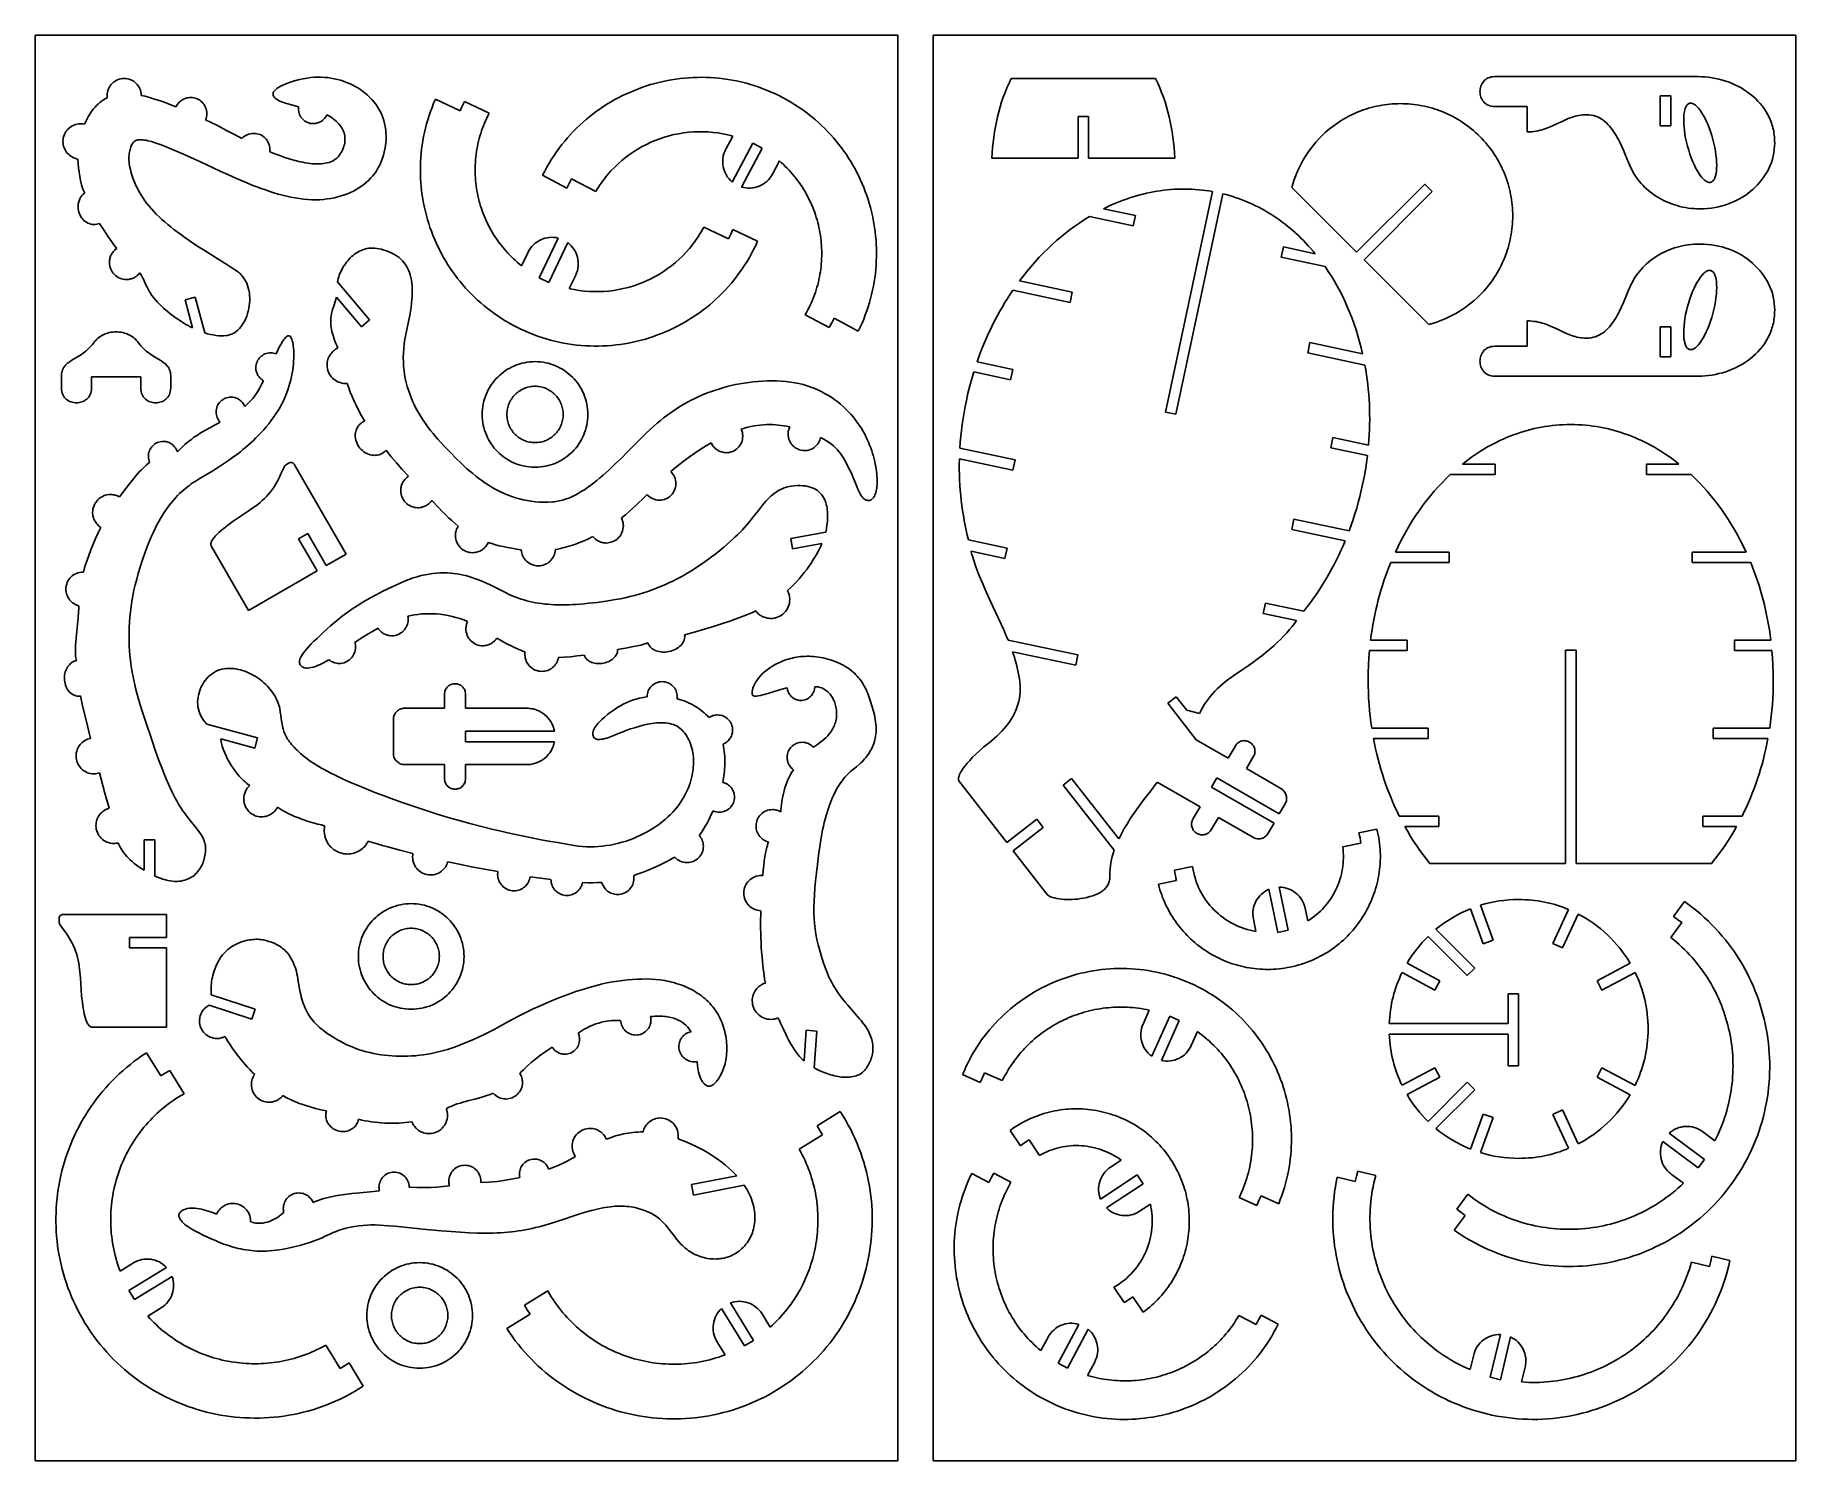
# Model space of a CAD drawing. Extents: x -3005 to 3005, y -2434 to 2434.
import ezdxf

# ---------------------------------------------------------------- set-up
doc = ezdxf.new("R2010")
doc.units = 0
doc.header["$MEASUREMENT"] = 0
doc.layers.get('0').update_dxf_attribs({"linetype": 'CONTINUOUS'})

msp = doc.modelspace()

# ---------------------------------------------------------------- linework, layer by layer
for p, q in [((-3004.9, -2434), (-3004.9, 2434)), ((-3004.9, 2434), (-60.1, 2434)), ((-60.1, 2434), (-60.1, -2434)), ((60.1, -2434), (60.1, 2434)), ((60.1, 2434), (3004.9, 2434)), ((3004.9, 2434), (3004.9, -2434)), ((-2723.8, 2281.8), (-2718.5, 2283.8)), ((-2718.5, 2283.8), (-2712.9, 2285.2)), ((-2712.9, 2285.2), (-2707.1, 2286.1)), ((-2707.1, 2286.1), (-2701.2, 2286.4)), ((-2701.2, 2286.4), (-2695.3, 2286.1)), ((-2695.3, 2286.1), (-2689.5, 2285.2)), ((-2689.5, 2285.2), (-2683.9, 2283.8)), ((-2683.9, 2283.8), (-2678.6, 2281.9)), ((-2103, 2282.6), (-2090.1, 2285.5)), ((-2090.1, 2285.5), (-2077.1, 2287.8)), ((-2077.1, 2287.8), (-2064.4, 2289.6)), ((-2064.4, 2289.6), (-2052, 2290.7)), ((-2052, 2290.7), (-2046.1, 2291)), ((-2046.1, 2291), (-2040.3, 2291.1)), ((-2040.3, 2291.1), (-2028.9, 2290.8)), ((-2028.9, 2290.8), (-2017.6, 2290.1)), ((-2017.6, 2290.1), (-2006.4, 2289)), ((-2006.4, 2289), (-1995.3, 2287.4)), ((-1995.3, 2287.4), (-1984.4, 2285.3)), ((-1984.4, 2285.3), (-1973.6, 2282.8)), ((-832.5, 2281.7), (-818, 2284)), ((-818, 2284), (-803.4, 2285.9)), ((-803.4, 2285.9), (-788.7, 2287.5)), ((-788.7, 2287.5), (-774, 2288.7)), ((-774, 2288.7), (-759.2, 2289.5)), ((-759.2, 2289.5), (-744.4, 2290)), ((-744.4, 2290), (-729.6, 2290.2)), ((-729.6, 2290.2), (-714.7, 2289.9)), ((-714.7, 2289.9), (-699.9, 2289.3)), ((-699.9, 2289.3), (-685, 2288.3)), ((-685, 2288.3), (-670.1, 2287)), ((-670.1, 2287), (-655.3, 2285.2)), ((-655.3, 2285.2), (-640.5, 2283.1)), ((319.2, 2270.7), (326.7, 2286.4)), ((326.7, 2286.4), (819.3, 2286.4)), ((819.3, 2286.4), (826.8, 2270.7)), ((1950.7, 2285.9), (1946.6, 2283.1)), ((1955.3, 2288.2), (1950.7, 2285.9)), ((1960.2, 2290), (1955.3, 2288.2)), ((1965.5, 2291.4), (1960.2, 2290)), ((1971.3, 2292.3), (1965.5, 2291.4)), ((1977.4, 2292.6), (1971.3, 2292.3)), ((2671.9, 2292.6), (1977.4, 2292.6)), ((2683.7, 2292.3), (2671.9, 2292.6)), ((2695.6, 2291.6), (2683.7, 2292.3)), ((2707.5, 2290.4), (2695.6, 2291.6)), ((2719.3, 2288.7), (2707.5, 2290.4)), ((2731.1, 2286.5), (2719.3, 2288.7)), ((2742.8, 2283.9), (2731.1, 2286.5)), ((2754.4, 2280.8), (2742.8, 2283.9)), ((-2759.4, 2228.2), (-2759.1, 2234.1)), ((-2759.3, 2224.3), (-2759.4, 2228.2)), ((-2758.9, 2220.5), (-2759.3, 2224.3)), ((-2759.1, 2234.1), (-2758.2, 2239.9)), ((-2758.2, 2239.9), (-2756.8, 2245.5)), ((-2756.8, 2245.5), (-2754.8, 2250.8)), ((-2754.8, 2250.8), (-2752.4, 2255.9)), ((-2752.4, 2255.9), (-2749.5, 2260.7)), ((-2749.5, 2260.7), (-2746.1, 2265.2)), ((-2746.1, 2265.2), (-2742.4, 2269.3)), ((-2742.4, 2269.3), (-2738.2, 2273.1)), ((-2738.2, 2273.1), (-2733.7, 2276.4)), ((-2733.7, 2276.4), (-2728.9, 2279.4)), ((-2728.9, 2279.4), (-2723.8, 2281.8)), ((-2678.6, 2281.9), (-2673.5, 2279.4)), ((-2673.5, 2279.4), (-2668.8, 2276.5)), ((-2668.8, 2276.5), (-2664.3, 2273.2)), ((-2664.3, 2273.2), (-2660.2, 2269.5)), ((-2660.2, 2269.5), (-2656.4, 2265.4)), ((-2656.4, 2265.4), (-2653, 2260.9)), ((-2653, 2260.9), (-2650.1, 2256.2)), ((-2650.1, 2256.2), (-2647.7, 2251.1)), ((-2647.7, 2251.1), (-2645.7, 2245.8)), ((-2645.7, 2245.8), (-2644.2, 2240.3)), ((-2644.2, 2240.3), (-2643.3, 2234.5)), ((-2643.3, 2234.5), (-2642.9, 2228.6)), ((-2642.9, 2228.6), (-2629.3, 2225.3)), ((-2629.3, 2225.3), (-2615.1, 2221.5)), ((-2192.9, 2233.3), (-2192.8, 2235.6)), ((-2192.3, 2229.7), (-2192.9, 2233.3)), ((-2192.8, 2235.6), (-2192.2, 2238)), ((-2191, 2226.2), (-2192.3, 2229.7)), ((-2192.2, 2238), (-2191.1, 2240.4)), ((-2191.1, 2240.4), (-2189.4, 2242.9)), ((-2189, 2223), (-2191, 2226.2)), ((-2189.4, 2242.9), (-2187.3, 2245.3)), ((-2187.3, 2245.3), (-2184.8, 2247.8)), ((-2184.8, 2247.8), (-2181.8, 2250.3)), ((-2181.8, 2250.3), (-2178.5, 2252.8)), ((-2178.5, 2252.8), (-2174.7, 2255.2)), ((-2174.7, 2255.2), (-2170.7, 2257.7)), ((-2170.7, 2257.7), (-2161.5, 2262.4)), ((-2161.5, 2262.4), (-2151.3, 2267.1)), ((-2151.3, 2267.1), (-2140.2, 2271.5)), ((-2140.2, 2271.5), (-2128.3, 2275.6)), ((-2128.3, 2275.6), (-2115.8, 2279.3)), ((-2115.8, 2279.3), (-2103, 2282.6)), ((-1973.6, 2282.8), (-1962.9, 2279.9)), ((-1962.9, 2279.9), (-1952.5, 2276.6)), ((-1952.5, 2276.6), (-1942.3, 2272.8)), ((-1942.3, 2272.8), (-1932.3, 2268.7)), ((-1932.3, 2268.7), (-1922.5, 2264.1)), ((-1922.5, 2264.1), (-1913, 2259.2)), ((-1913, 2259.2), (-1903.8, 2253.9)), ((-1903.8, 2253.9), (-1894.9, 2248.1)), ((-1894.9, 2248.1), (-1886.3, 2242.1)), ((-1886.3, 2242.1), (-1878.1, 2235.6)), ((-1878.1, 2235.6), (-1870.2, 2228.8)), ((-1870.2, 2228.8), (-1862.7, 2221.7)), ((-1013.2, 2221), (-1000, 2227.7)), ((-1000, 2227.7), (-986.7, 2234)), ((-986.7, 2234), (-973.3, 2240)), ((-973.3, 2240), (-959.7, 2245.7)), ((-959.7, 2245.7), (-946, 2251.1)), ((-946, 2251.1), (-932.2, 2256.1)), ((-932.2, 2256.1), (-918.2, 2260.8)), ((-918.2, 2260.8), (-904.2, 2265.1)), ((-904.2, 2265.1), (-890, 2269.1)), ((-890, 2269.1), (-875.8, 2272.8)), ((-875.8, 2272.8), (-861.4, 2276.1)), ((-861.4, 2276.1), (-847, 2279.1)), ((-847, 2279.1), (-832.5, 2281.7)), ((-640.5, 2283.1), (-625.6, 2280.6)), ((-625.6, 2280.6), (-610.9, 2277.8)), ((-610.9, 2277.8), (-596.1, 2274.5)), ((-596.1, 2274.5), (-581.4, 2270.9)), ((-581.4, 2270.9), (-566.7, 2266.8)), ((-566.7, 2266.8), (-552.1, 2262.4)), ((-552.1, 2262.4), (-537.6, 2257.6)), ((-537.6, 2257.6), (-523.1, 2252.4)), ((-523.1, 2252.4), (-508.7, 2246.8)), ((-508.7, 2246.8), (-494.4, 2240.8)), ((-494.4, 2240.8), (-480.2, 2234.4)), ((-480.2, 2234.4), (-466, 2227.6)), ((-466, 2227.6), (-452, 2220.3)), ((299.7, 2222.4), (305.7, 2238.7)), ((305.7, 2238.7), (312.2, 2254.8)), ((312.2, 2254.8), (319.2, 2270.7)), ((826.8, 2270.7), (833.8, 2254.8)), ((833.8, 2254.8), (840.3, 2238.7)), ((840.3, 2238.7), (846.4, 2222.4)), ((1927, 2246.3), (1926.8, 2241.5)), ((1926.8, 2241.5), (1927, 2236.7)), ((1927.6, 2251), (1927, 2246.3)), ((1927, 2236.7), (1927.6, 2232)), ((1928.6, 2255.7), (1927.6, 2251)), ((1927.6, 2232), (1928.6, 2227.3)), ((1930, 2260.2), (1928.6, 2255.7)), ((1928.6, 2227.3), (1930, 2222.7)), ((1931.7, 2264.6), (1930, 2260.2)), ((1933.9, 2268.9), (1931.7, 2264.6)), ((1936.5, 2272.9), (1933.9, 2268.9)), ((1939.5, 2276.6), (1936.5, 2272.9)), ((1942.8, 2280), (1939.5, 2276.6)), ((1946.6, 2283.1), (1942.8, 2280)), ((2577.9, 2226.5), (2541.8, 2226.5)), ((2541.8, 2226.5), (2541.8, 2124.3)), ((2577.9, 2124.3), (2577.9, 2226.5)), ((2765.8, 2277.2), (2754.4, 2280.8)), ((2777.2, 2273.2), (2765.8, 2277.2)), ((2788.3, 2268.7), (2777.2, 2273.2)), ((2799.2, 2263.8), (2788.3, 2268.7)), ((2809.9, 2258.5), (2799.2, 2263.8)), ((2820.3, 2252.7), (2809.9, 2258.5)), ((2830.4, 2246.5), (2820.3, 2252.7)), ((2840.2, 2239.9), (2830.4, 2246.5)), ((2849.7, 2232.8), (2840.2, 2239.9)), ((2858.8, 2225.3), (2849.7, 2232.8)), ((2867.5, 2217.5), (2858.8, 2225.3)), ((-2823, 2157.5), (-2818.9, 2164)), ((-2818.9, 2164), (-2814.7, 2170.3)), ((-2814.7, 2170.3), (-2810.2, 2176.4)), ((-2810.2, 2176.4), (-2805.4, 2182.4)), ((-2805.4, 2182.4), (-2800.4, 2188.1)), ((-2800.4, 2188.1), (-2795.2, 2193.6)), ((-2795.2, 2193.6), (-2789.8, 2198.8)), ((-2789.8, 2198.8), (-2784.1, 2203.8)), ((-2784.1, 2203.8), (-2778.2, 2208.4)), ((-2778.2, 2208.4), (-2772, 2212.8)), ((-2772, 2212.8), (-2765.6, 2216.8)), ((-2765.6, 2216.8), (-2758.9, 2220.5)), ((-2615.1, 2221.5), (-2600.6, 2217.1)), ((-2600.6, 2217.1), (-2585.7, 2212.3)), ((-2585.7, 2212.3), (-2570.6, 2207.1)), ((-2570.6, 2207.1), (-2555.3, 2201.5)), ((-2555.3, 2201.5), (-2539.8, 2195.6)), ((-2539.8, 2195.6), (-2524.2, 2189.4)), ((-2524.2, 2189.4), (-2522.4, 2192.8)), ((-2522.4, 2192.8), (-2520.4, 2196.1)), ((-2520.4, 2196.1), (-2518.2, 2199.3)), ((-2518.2, 2199.3), (-2515.7, 2202.3)), ((-2515.7, 2202.3), (-2513.1, 2205.1)), ((-2513.1, 2205.1), (-2510.3, 2207.7)), ((-2510.3, 2207.7), (-2507.3, 2210.1)), ((-2507.3, 2210.1), (-2504.1, 2212.3)), ((-2504.1, 2212.3), (-2500.8, 2214.3)), ((-2500.8, 2214.3), (-2497.4, 2216)), ((-2497.4, 2216), (-2493.8, 2217.6)), ((-2493.8, 2217.6), (-2490, 2218.8)), ((-2490, 2218.8), (-2486.2, 2219.8)), ((-2486.2, 2219.8), (-2482.3, 2220.6)), ((-2482.3, 2220.6), (-2478.2, 2221)), ((-2478.2, 2221), (-2474.1, 2221.1)), ((-2474.1, 2221.1), (-2468.5, 2220.9)), ((-2468.5, 2220.9), (-2463, 2220)), ((-2463, 2220), (-2457.7, 2218.7)), ((-2457.7, 2218.7), (-2452.6, 2216.8)), ((-2452.6, 2216.8), (-2447.8, 2214.5)), ((-2447.8, 2214.5), (-2443.2, 2211.7)), ((-2443.2, 2211.7), (-2439, 2208.5)), ((-2439, 2208.5), (-2435.1, 2205)), ((-2435.1, 2205), (-2431.5, 2201)), ((-2431.5, 2201), (-2428.3, 2196.8)), ((-2428.3, 2196.8), (-2425.5, 2192.2)), ((-2425.5, 2192.2), (-2423.2, 2187.4)), ((-2423.2, 2187.4), (-2421.4, 2182.3)), ((-2421.4, 2182.3), (-2420, 2177)), ((-2420, 2177), (-2419.2, 2171.5)), ((-2419.2, 2171.5), (-2418.9, 2165.9)), ((-2418.9, 2165.9), (-2419.2, 2160.3)), ((-2186.4, 2219.9), (-2189, 2223)), ((-2183.2, 2217), (-2186.4, 2219.9)), ((-2179.3, 2214.2), (-2183.2, 2217)), ((-2174.8, 2211.5), (-2179.3, 2214.2)), ((-2169.7, 2209), (-2174.8, 2211.5)), ((-2163.9, 2206.5), (-2169.7, 2209)), ((-2157.5, 2204), (-2163.9, 2206.5)), ((-2150.4, 2201.6), (-2157.5, 2204)), ((-2142.8, 2199.3), (-2150.4, 2201.6)), ((-2125.6, 2194.6), (-2142.8, 2199.3)), ((-2106, 2189.8), (-2125.6, 2194.6)), ((-2106.5, 2182.8), (-2106.4, 2186.3)), ((-2106.2, 2177.6), (-2106.5, 2182.8)), ((-2106.4, 2186.3), (-2106, 2189.8)), ((-2105.4, 2172.6), (-2106.2, 2177.6)), ((-2104.2, 2167.7), (-2105.4, 2172.6)), ((-2102.5, 2163), (-2104.2, 2167.7)), ((-1862.7, 2221.7), (-1855.6, 2214.2)), ((-1855.6, 2214.2), (-1848.9, 2206.4)), ((-1848.9, 2206.4), (-1842.6, 2198.2)), ((-1842.6, 2198.2), (-1836.7, 2189.7)), ((-1836.7, 2189.7), (-1831.4, 2180.9)), ((-1831.4, 2180.9), (-1826.5, 2171.8)), ((-1826.5, 2171.8), (-1822.1, 2162.4)), ((-1660.4, 2159.3), (-1655.6, 2173.4)), ((-1655.6, 2173.4), (-1650.4, 2187.4)), ((-1650.4, 2187.4), (-1644.9, 2201.4)), ((-1644.9, 2201.4), (-1638.9, 2215.3)), ((-1638.9, 2215.3), (-1554.8, 2175.2)), ((-1554.8, 2175.2), (-1547.3, 2191.6)), ((-1547.3, 2191.6), (-1539.3, 2207.7)), ((-1539.3, 2207.7), (-1455.2, 2167.6)), ((-1455.2, 2167.6), (-1459.5, 2159.2)), ((-1112.1, 2156.3), (-1100.4, 2165.5)), ((-1100.4, 2165.5), (-1088.5, 2174.4)), ((-1088.5, 2174.4), (-1076.4, 2182.9)), ((-1076.4, 2182.9), (-1064.1, 2191.2)), ((-1064.1, 2191.2), (-1051.6, 2199.1)), ((-1051.6, 2199.1), (-1039, 2206.7)), ((-1039, 2206.7), (-1026.2, 2214)), ((-1026.2, 2214), (-1013.2, 2221)), ((-452, 2220.3), (-438.7, 2213)), ((-438.7, 2213), (-425.6, 2205.4)), ((-425.6, 2205.4), (-412.7, 2197.5)), ((-412.7, 2197.5), (-400.2, 2189.4)), ((-400.2, 2189.4), (-387.8, 2180.9)), ((-387.8, 2180.9), (-375.8, 2172.2)), ((-375.8, 2172.2), (-364, 2163.3)), ((280.2, 2155.5), (284.4, 2172.5)), ((284.4, 2172.5), (289.1, 2189.3)), ((289.1, 2189.3), (294.1, 2205.9)), ((294.1, 2205.9), (299.7, 2222.4)), ((846.4, 2222.4), (851.9, 2205.9)), ((851.9, 2205.9), (857, 2189.3)), ((857, 2189.3), (861.6, 2172.5)), ((861.6, 2172.5), (865.9, 2155.5)), ((1485.7, 2160.7), (1494.1, 2164.8)), ((1494.1, 2164.8), (1502.7, 2168.6)), ((1502.7, 2168.6), (1511.3, 2172.2)), ((1511.3, 2172.2), (1520, 2175.6)), ((1520, 2175.6), (1528.7, 2178.8)), ((1528.7, 2178.8), (1537.5, 2181.7)), ((1537.5, 2181.7), (1546.4, 2184.5)), ((1546.4, 2184.5), (1555.3, 2187)), ((1555.3, 2187), (1564.3, 2189.3)), ((1564.3, 2189.3), (1573.3, 2191.4)), ((1573.3, 2191.4), (1582.3, 2193.2)), ((1582.3, 2193.2), (1591.4, 2194.9)), ((1591.4, 2194.9), (1600.5, 2196.3)), ((1600.5, 2196.3), (1609.6, 2197.5)), ((1609.6, 2197.5), (1618.8, 2198.5)), ((1618.8, 2198.5), (1627.9, 2199.3)), ((1627.9, 2199.3), (1637.1, 2199.8)), ((1637.1, 2199.8), (1646.3, 2200.1)), ((1646.3, 2200.1), (1655.5, 2200.3)), ((1655.5, 2200.3), (1664.7, 2200.1)), ((1664.7, 2200.1), (1673.9, 2199.8)), ((1673.9, 2199.8), (1683.1, 2199.3)), ((1683.1, 2199.3), (1692.2, 2198.5)), ((1692.2, 2198.5), (1701.4, 2197.5)), ((1701.4, 2197.5), (1710.5, 2196.3)), ((1710.5, 2196.3), (1719.6, 2194.9)), ((1719.6, 2194.9), (1728.7, 2193.2)), ((1728.7, 2193.2), (1737.7, 2191.4)), ((1737.7, 2191.4), (1746.7, 2189.3)), ((1746.7, 2189.3), (1755.7, 2187)), ((1755.7, 2187), (1764.6, 2184.5)), ((1764.6, 2184.5), (1773.5, 2181.7)), ((1773.5, 2181.7), (1782.3, 2178.8)), ((1782.3, 2178.8), (1791, 2175.6)), ((1791, 2175.6), (1799.7, 2172.2)), ((1799.7, 2172.2), (1808.3, 2168.6)), ((1808.3, 2168.6), (1816.8, 2164.8)), ((1816.8, 2164.8), (1825.3, 2160.7)), ((1930, 2222.7), (1931.7, 2218.3)), ((1931.7, 2218.3), (1933.9, 2214.1)), ((1933.9, 2214.1), (1936.5, 2210.1)), ((1936.5, 2210.1), (1939.5, 2206.4)), ((1939.5, 2206.4), (1942.8, 2202.9)), ((1942.8, 2202.9), (1946.6, 2199.8)), ((1946.6, 2199.8), (1950.7, 2197.1)), ((1950.7, 2197.1), (1955.3, 2194.8)), ((1955.3, 2194.8), (1960.2, 2192.9)), ((1960.2, 2192.9), (1965.5, 2191.5)), ((1965.5, 2191.5), (1971.3, 2190.7)), ((1971.3, 2190.7), (1977.4, 2190.4)), ((1977.4, 2190.4), (2088.4, 2190.4)), ((2088.4, 2190.4), (2088.4, 2103.9)), ((2624.5, 2172), (2623.2, 2163.3)), ((2626.2, 2179.7), (2624.5, 2172)), ((2627.3, 2183.2), (2626.2, 2179.7)), ((2628.5, 2186.4), (2627.3, 2183.2)), ((2629.8, 2189.3), (2628.5, 2186.4)), ((2631.2, 2192), (2629.8, 2189.3)), ((2632.8, 2194.4), (2631.2, 2192)), ((2634.4, 2196.4), (2632.8, 2194.4)), ((2636.3, 2198.2), (2634.4, 2196.4)), ((2638.2, 2199.6), (2636.3, 2198.2)), ((2640.2, 2200.7), (2638.2, 2199.6)), ((2642.4, 2201.5), (2640.2, 2200.7)), ((2644.7, 2201.9), (2642.4, 2201.5)), ((2647, 2202), (2644.7, 2201.9)), ((2649.4, 2201.7), (2647, 2202)), ((2651.8, 2201.1), (2649.4, 2201.7)), ((2654.3, 2200.1), (2651.8, 2201.1)), ((2656.9, 2198.9), (2654.3, 2200.1)), ((2659.5, 2197.3), (2656.9, 2198.9)), ((2662.1, 2195.4), (2659.5, 2197.3)), ((2664.7, 2193.2), (2662.1, 2195.4)), ((2667.4, 2190.7), (2664.7, 2193.2)), ((2672.7, 2184.9), (2667.4, 2190.7)), ((2678.1, 2178), (2672.7, 2184.9)), ((2683.5, 2170.2), (2678.1, 2178)), ((2688.9, 2161.3), (2683.5, 2170.2)), ((2875.7, 2209.2), (2867.5, 2217.5)), ((2883.6, 2200.5), (2875.7, 2209.2)), ((2890.9, 2191.4), (2883.6, 2200.5)), ((2897.8, 2181.9), (2890.9, 2191.4)), ((2904.1, 2172.1), (2897.8, 2181.9)), ((2909.9, 2161.9), (2904.1, 2172.1)), ((-2902.9, 2099.9), (-2899.9, 2104.9)), ((-2899.9, 2104.9), (-2896.4, 2109.6)), ((-2896.4, 2109.6), (-2892.5, 2113.9)), ((-2892.5, 2113.9), (-2888.2, 2117.8)), ((-2888.2, 2117.8), (-2883.5, 2121.3)), ((-2883.5, 2121.3), (-2878.5, 2124.3)), ((-2878.5, 2124.3), (-2873.2, 2126.8)), ((-2873.2, 2126.8), (-2867.7, 2128.9)), ((-2867.7, 2128.9), (-2861.9, 2130.4)), ((-2861.9, 2130.4), (-2855.9, 2131.3)), ((-2855.9, 2131.3), (-2849.7, 2131.6)), ((-2849.7, 2131.6), (-2843.2, 2131.3)), ((-2843.2, 2131.3), (-2837, 2130.3)), ((-2837, 2130.3), (-2833.8, 2137.2)), ((-2833.8, 2137.2), (-2830.4, 2144.1)), ((-2830.4, 2144.1), (-2826.8, 2150.9)), ((-2826.8, 2150.9), (-2823, 2157.5)), ((-2421.3, 2149.6), (-2423.1, 2144.6)), ((-2423.1, 2144.6), (-2385.5, 2126.3)), ((-2420, 2154.9), (-2421.3, 2149.6)), ((-2419.2, 2160.3), (-2420, 2154.9)), ((-2385.5, 2126.3), (-2351.5, 2109.1)), ((-2351.5, 2109.1), (-2322.4, 2094)), ((-2100.3, 2158.6), (-2102.5, 2163)), ((-2097.8, 2154.4), (-2100.3, 2158.6)), ((-2094.9, 2150.5), (-2097.8, 2154.4)), ((-2091.6, 2146.9), (-2094.9, 2150.5)), ((-2088, 2143.6), (-2091.6, 2146.9)), ((-2084.1, 2140.7), (-2088, 2143.6)), ((-2079.9, 2138.1), (-2084.1, 2140.7)), ((-2075.4, 2136), (-2079.9, 2138.1)), ((-2070.7, 2134.3), (-2075.4, 2136)), ((-2065.9, 2133), (-2070.7, 2134.3)), ((-2060.8, 2132.3), (-2065.9, 2133)), ((-2055.6, 2132), (-2060.8, 2132.3)), ((-2051.8, 2132.1), (-2055.6, 2132)), ((-2048, 2132.6), (-2051.8, 2132.1)), ((-2044.4, 2133.2), (-2048, 2132.6)), ((-2040.8, 2134.2), (-2044.4, 2133.2)), ((-2037.3, 2135.4), (-2040.8, 2134.2)), ((-2034, 2136.8), (-2037.3, 2135.4)), ((-2030.8, 2138.5), (-2034, 2136.8)), ((-2027.7, 2140.4), (-2030.8, 2138.5)), ((-2024.8, 2142.4), (-2027.7, 2140.4)), ((-2022, 2144.7), (-2024.8, 2142.4)), ((-2019.4, 2147.2), (-2022, 2144.7)), ((-2017, 2149.8), (-2019.4, 2147.2)), ((-2014.7, 2152.7), (-2017, 2149.8)), ((-2012.7, 2155.6), (-2014.7, 2152.7)), ((-2010.9, 2158.7), (-2012.7, 2155.6)), ((-2009.3, 2162), (-2010.9, 2158.7)), ((-2004.3, 2159.4), (-2009.3, 2162)), ((-1999.6, 2156.7), (-2004.3, 2159.4)), ((-1995, 2153.9), (-1999.6, 2156.7)), ((-1990.5, 2150.8), (-1995, 2153.9)), ((-1986.2, 2147.7), (-1990.5, 2150.8)), ((-1982, 2144.4), (-1986.2, 2147.7)), ((-1978.1, 2141), (-1982, 2144.4)), ((-1974.3, 2137.4), (-1978.1, 2141)), ((-1970.8, 2133.7), (-1974.3, 2137.4)), ((-1967.4, 2129.9), (-1970.8, 2133.7)), ((-1964.3, 2126), (-1967.4, 2129.9)), ((-1961.4, 2121.9), (-1964.3, 2126)), ((-1958.8, 2117.8), (-1961.4, 2121.9)), ((-1956.4, 2113.5), (-1958.8, 2117.8)), ((-1954.2, 2109.1), (-1956.4, 2113.5)), ((-1952.4, 2104.7), (-1954.2, 2109.1)), ((-1950.8, 2100.1), (-1952.4, 2104.7)), ((-1822.1, 2162.4), (-1818.3, 2152.8)), ((-1818.3, 2152.8), (-1815, 2142.8)), ((-1815, 2142.8), (-1812.2, 2132.5)), ((-1812.2, 2132.5), (-1810.1, 2122)), ((-1810.1, 2122), (-1808.5, 2111.2)), ((-1808.5, 2111.2), (-1807.5, 2100.2)), ((-1676, 2102.3), (-1672.7, 2116.6)), ((-1672.7, 2116.6), (-1669, 2130.9)), ((-1669, 2130.9), (-1664.9, 2145.1)), ((-1664.9, 2145.1), (-1660.4, 2159.3)), ((-1481.3, 2107.3), (-1484.1, 2098.5)), ((-1478.2, 2116.1), (-1481.3, 2107.3)), ((-1474.9, 2124.8), (-1478.2, 2116.1)), ((-1471.3, 2133.4), (-1474.9, 2124.8)), ((-1467.6, 2142.1), (-1471.3, 2133.4)), ((-1463.7, 2150.6), (-1467.6, 2142.1)), ((-1459.5, 2159.2), (-1463.7, 2150.6)), ((-1177.6, 2095), (-1167.3, 2106)), ((-1167.3, 2106), (-1156.7, 2116.6)), ((-1156.7, 2116.6), (-1145.9, 2127)), ((-1145.9, 2127), (-1134.9, 2137.1)), ((-1134.9, 2137.1), (-1123.6, 2146.9)), ((-1123.6, 2146.9), (-1112.1, 2156.3)), ((-758.2, 2103.7), (-774.9, 2102.4)), ((-741.4, 2104.4), (-758.2, 2103.7)), ((-724.6, 2104.3), (-741.4, 2104.4)), ((-707.7, 2103.6), (-724.6, 2104.3)), ((-690.9, 2102.2), (-707.7, 2103.6)), ((-364, 2163.3), (-352.5, 2154.1)), ((-352.5, 2154.1), (-341.3, 2144.6)), ((-341.3, 2144.6), (-330.3, 2134.9)), ((-330.3, 2134.9), (-319.6, 2125)), ((-319.6, 2125), (-309.2, 2114.9)), ((-309.2, 2114.9), (-299.1, 2104.5)), ((-299.1, 2104.5), (-289.2, 2093.9)), ((267.4, 2085.9), (270, 2103.5)), ((270, 2103.5), (273, 2121)), ((273, 2121), (276.4, 2138.3)), ((276.4, 2138.3), (280.2, 2155.5)), ((591.1, 2156.9), (555, 2156.9)), ((555, 2156.9), (555, 2014)), ((591.1, 2014), (591.1, 2156.9)), ((865.9, 2155.5), (869.6, 2138.3)), ((869.6, 2138.3), (873, 2121)), ((873, 2121), (876, 2103.5)), ((876, 2103.5), (878.6, 2085.9)), ((1398.8, 2101.6), (1406.2, 2108.1)), ((1406.2, 2108.1), (1413.7, 2114.4)), ((1413.7, 2114.4), (1421.2, 2120.4)), ((1421.2, 2120.4), (1428.9, 2126.2)), ((1428.9, 2126.2), (1436.7, 2131.8)), ((1436.7, 2131.8), (1444.7, 2137.1)), ((1444.7, 2137.1), (1452.7, 2142.3)), ((1452.7, 2142.3), (1460.8, 2147.2)), ((1460.8, 2147.2), (1469, 2151.9)), ((1469, 2151.9), (1477.3, 2156.4)), ((1477.3, 2156.4), (1485.7, 2160.7)), ((1825.3, 2160.7), (1833.7, 2156.4)), ((1833.7, 2156.4), (1842, 2151.9)), ((1842, 2151.9), (1850.2, 2147.2)), ((1850.2, 2147.2), (1858.3, 2142.3)), ((1858.3, 2142.3), (1866.3, 2137.1)), ((1866.3, 2137.1), (1874.2, 2131.8)), ((1874.2, 2131.8), (1882.1, 2126.2)), ((1882.1, 2126.2), (1889.8, 2120.4)), ((1889.8, 2120.4), (1897.3, 2114.4)), ((1897.3, 2114.4), (1904.8, 2108.1)), ((1904.8, 2108.1), (1912.1, 2101.6)), ((2088.4, 2103.9), (2096.2, 2104)), ((2096.2, 2104), (2103.8, 2104.5)), ((2103.8, 2104.5), (2111.2, 2105.3)), ((2111.2, 2105.3), (2118.3, 2106.4)), ((2118.3, 2106.4), (2125.3, 2107.7)), ((2125.3, 2107.7), (2132.1, 2109.3)), ((2132.1, 2109.3), (2138.7, 2111.1)), ((2138.7, 2111.1), (2145.2, 2113)), ((2145.2, 2113), (2151.6, 2115.2)), ((2151.6, 2115.2), (2157.8, 2117.5)), ((2157.8, 2117.5), (2169.9, 2122.4)), ((2169.9, 2122.4), (2181.7, 2127.8)), ((2181.7, 2127.8), (2193.3, 2133.2)), ((2193.3, 2133.2), (2204.8, 2138.7)), ((2204.8, 2138.7), (2216.3, 2144)), ((2216.3, 2144), (2227.8, 2149)), ((2227.8, 2149), (2239.6, 2153.4)), ((2239.6, 2153.4), (2245.6, 2155.4)), ((2245.6, 2155.4), (2251.7, 2157.2)), ((2251.7, 2157.2), (2257.9, 2158.7)), ((2257.9, 2158.7), (2264.3, 2160.1)), ((2264.3, 2160.1), (2270.7, 2161.2)), ((2270.7, 2161.2), (2277.3, 2161.9)), ((2277.3, 2161.9), (2284.1, 2162.4)), ((2284.1, 2162.4), (2291.1, 2162.6)), ((2291.1, 2162.6), (2299, 2162.3)), ((2299, 2162.3), (2306.7, 2161.3)), ((2306.7, 2161.3), (2314.1, 2159.8)), ((2314.1, 2159.8), (2321.2, 2157.7)), ((2321.2, 2157.7), (2328.1, 2155)), ((2328.1, 2155), (2334.7, 2151.9)), ((2334.7, 2151.9), (2341, 2148.2)), ((2341, 2148.2), (2347, 2144.2)), ((2347, 2144.2), (2352.8, 2139.7)), ((2352.8, 2139.7), (2358.4, 2134.8)), ((2358.4, 2134.8), (2363.8, 2129.5)), ((2363.8, 2129.5), (2368.9, 2123.9)), ((2368.9, 2123.9), (2373.8, 2118)), ((2373.8, 2118), (2378.6, 2111.8)), ((2378.6, 2111.8), (2383.1, 2105.4)), ((2383.1, 2105.4), (2387.5, 2098.8)), ((2541.8, 2124.3), (2577.9, 2124.3)), ((2622.5, 2153.8), (2622.3, 2143.5)), ((2622.3, 2143.5), (2622.6, 2132.4)), ((2623.2, 2163.3), (2622.5, 2153.8)), ((2622.6, 2132.4), (2623.4, 2120.7)), ((2623.4, 2120.7), (2624.7, 2108.4)), ((2624.7, 2108.4), (2626.6, 2095.6)), ((2694.2, 2151.6), (2688.9, 2161.3)), ((2699.3, 2141.1), (2694.2, 2151.6)), ((2704.3, 2129.7), (2699.3, 2141.1)), ((2709, 2117.7), (2704.3, 2129.7)), ((2713.6, 2105.1), (2709, 2117.7)), ((2717.8, 2091.9), (2713.6, 2105.1)), ((2915.1, 2151.3), (2909.9, 2161.9)), ((2919.6, 2140.3), (2915.1, 2151.3)), ((2921.7, 2134.6), (2919.6, 2140.3)), ((2923.6, 2128.9), (2921.7, 2134.6)), ((2925.3, 2123.1), (2923.6, 2128.9)), ((2926.9, 2117.2), (2925.3, 2123.1)), ((2928.3, 2111.2), (2926.9, 2117.2)), ((2929.5, 2105.1), (2928.3, 2111.2)), ((2930.5, 2099), (2929.5, 2105.1)), ((-2910.2, 2071), (-2909.9, 2077.2)), ((-2910, 2065.4), (-2910.2, 2071)), ((-2909.2, 2060), (-2910, 2065.4)), ((-2909.9, 2077.2), (-2909, 2083.2)), ((-2908, 2054.6), (-2909.2, 2060)), ((-2909, 2083.2), (-2907.5, 2089)), ((-2906.3, 2049.5), (-2908, 2054.6)), ((-2907.5, 2089), (-2905.5, 2094.6)), ((-2904.2, 2044.6), (-2906.3, 2049.5)), ((-2905.5, 2094.6), (-2902.9, 2099.9)), ((-2901.6, 2040), (-2904.2, 2044.6)), ((-2681.3, 2044.1), (-2682.4, 2039.6)), ((-2680, 2048.4), (-2681.3, 2044.1)), ((-2678.6, 2052.3), (-2680, 2048.4)), ((-2677, 2056.1), (-2678.6, 2052.3)), ((-2675.3, 2059.5), (-2677, 2056.1)), ((-2673.4, 2062.7), (-2675.3, 2059.5)), ((-2671.4, 2065.6), (-2673.4, 2062.7)), ((-2669.4, 2068.3), (-2671.4, 2065.6)), ((-2667.1, 2070.6), (-2669.4, 2068.3)), ((-2664.4, 2072.6), (-2667.1, 2070.6)), ((-2661.4, 2074.1), (-2664.4, 2072.6)), ((-2658.1, 2075.4), (-2661.4, 2074.1)), ((-2654.5, 2076.3), (-2658.1, 2075.4)), ((-2650.5, 2076.8), (-2654.5, 2076.3)), ((-2646.3, 2077), (-2650.5, 2076.8)), ((-2641.7, 2077), (-2646.3, 2077)), ((-2636.9, 2076.6), (-2641.7, 2077)), ((-2631.8, 2075.9), (-2636.9, 2076.6)), ((-2626.3, 2075), (-2631.8, 2075.9)), ((-2620.7, 2073.8), (-2626.3, 2075)), ((-2608.5, 2070.6), (-2620.7, 2073.8)), ((-2595.4, 2066.5), (-2608.5, 2070.6)), ((-2581.3, 2061.5), (-2595.4, 2066.5)), ((-2566.3, 2055.8), (-2581.3, 2061.5)), ((-2550.5, 2049.4), (-2566.3, 2055.8)), ((-2533.9, 2042.5), (-2550.5, 2049.4)), ((-2322.4, 2094), (-2299.1, 2081.6)), ((-2299.1, 2081.6), (-2295.1, 2085.4)), ((-2295.1, 2085.4), (-2290.8, 2088.8)), ((-2290.8, 2088.8), (-2286.1, 2091.7)), ((-2286.1, 2091.7), (-2281.2, 2094.2)), ((-2281.2, 2094.2), (-2275.9, 2096.2)), ((-2275.9, 2096.2), (-2270.5, 2097.6)), ((-2270.5, 2097.6), (-2264.8, 2098.5)), ((-2264.8, 2098.5), (-2259, 2098.8)), ((-2259, 2098.8), (-2253.3, 2098.6)), ((-2253.3, 2098.6), (-2247.9, 2097.7)), ((-2247.9, 2097.7), (-2242.6, 2096.4)), ((-2242.6, 2096.4), (-2237.5, 2094.5)), ((-2237.5, 2094.5), (-2232.7, 2092.2)), ((-2232.7, 2092.2), (-2228.1, 2089.4)), ((-2228.1, 2089.4), (-2223.8, 2086.2)), ((-2223.8, 2086.2), (-2219.9, 2082.6)), ((-2219.9, 2082.6), (-2216.4, 2078.7)), ((-2216.4, 2078.7), (-2213.2, 2074.5)), ((-2213.2, 2074.5), (-2210.4, 2069.9)), ((-2210.4, 2069.9), (-2208.1, 2065.1)), ((-2208.1, 2065.1), (-2206.2, 2060)), ((-2206.2, 2060), (-2204.9, 2054.7)), ((-2204.9, 2054.7), (-2204, 2049.2)), ((-2204, 2049.2), (-2203.7, 2043.6)), ((-2203.7, 2043.6), (-2203.9, 2039.9)), ((-1957.4, 2039.3), (-1954.8, 2044.7)), ((-1954.8, 2044.7), (-1952.6, 2050.1)), ((-1952.6, 2050.1), (-1950.9, 2055.4)), ((-1950.9, 2055.4), (-1949.5, 2060.6)), ((-1949.5, 2095.4), (-1950.8, 2100.1)), ((-1948.5, 2090.7), (-1949.5, 2095.4)), ((-1949.5, 2060.6), (-1948.4, 2065.8)), ((-1947.8, 2085.9), (-1948.5, 2090.7)), ((-1948.4, 2065.8), (-1947.8, 2070.9)), ((-1947.5, 2081), (-1947.8, 2085.9)), ((-1947.8, 2070.9), (-1947.5, 2076)), ((-1947.5, 2076), (-1947.5, 2081)), ((-1811.1, 2045), (-1813.3, 2034.6)), ((-1809.4, 2055.7), (-1811.1, 2045)), ((-1808.2, 2066.5), (-1809.4, 2055.7)), ((-1807.4, 2077.6), (-1808.2, 2066.5)), ((-1807.5, 2100.2), (-1807.2, 2088.9)), ((-1807.2, 2088.9), (-1807.4, 2077.6)), ((-1687.4, 2030.6), (-1685.8, 2045)), ((-1685.8, 2045), (-1683.9, 2059.3)), ((-1683.9, 2059.3), (-1681.6, 2073.7)), ((-1681.6, 2073.7), (-1679, 2088)), ((-1679, 2088), (-1676, 2102.3)), ((-1497.1, 2045.2), (-1498.6, 2036.3)), ((-1495.5, 2054.2), (-1497.1, 2045.2)), ((-1493.6, 2063.1), (-1495.5, 2054.2)), ((-1491.6, 2072), (-1493.6, 2063.1)), ((-1489.3, 2080.9), (-1491.6, 2072)), ((-1486.8, 2089.7), (-1489.3, 2080.9)), ((-1484.1, 2098.5), (-1486.8, 2089.7)), ((-1225.3, 2035.9), (-1216.3, 2048.3)), ((-1216.3, 2048.3), (-1207.1, 2060.4)), ((-1207.1, 2060.4), (-1197.5, 2072.2)), ((-1197.5, 2072.2), (-1187.7, 2083.8)), ((-1187.7, 2083.8), (-1177.6, 2095)), ((-948, 2045), (-962.2, 2036.1)), ((-933.4, 2053.4), (-948, 2045)), ((-918.6, 2061.1), (-933.4, 2053.4)), ((-903.4, 2068.2), (-918.6, 2061.1)), ((-888.1, 2074.7), (-903.4, 2068.2)), ((-872.4, 2080.6), (-888.1, 2074.7)), ((-856.6, 2085.8), (-872.4, 2080.6)), ((-840.6, 2090.4), (-856.6, 2085.8)), ((-824.4, 2094.4), (-840.6, 2090.4)), ((-808, 2097.7), (-824.4, 2094.4)), ((-791.5, 2100.4), (-808, 2097.7)), ((-774.9, 2102.4), (-791.5, 2100.4)), ((-674, 2100.1), (-690.9, 2102.2)), ((-657.2, 2097.3), (-674, 2100.1)), ((-640.4, 2093.7), (-657.2, 2097.3)), ((-649.5, 2040.7), (-647.7, 2044.3)), ((-647.7, 2044.3), (-623.7, 2089.5)), ((-632, 2091.7), (-640.4, 2093.7)), ((-623.7, 2089.5), (-632, 2091.7)), ((-554.9, 2065.1), (-625.5, 1932.5)), ((-593.7, 1915.5), (-523.1, 2048.2)), ((-523.1, 2048.2), (-554.9, 2065.1)), ((-289.2, 2093.9), (-279.7, 2083.1)), ((-279.7, 2083.1), (-270.4, 2072.1)), ((-270.4, 2072.1), (-261.4, 2060.9)), ((-261.4, 2060.9), (-252.7, 2049.5)), ((-252.7, 2049.5), (-244.2, 2037.9)), ((261.8, 2032.2), (263.3, 2050.2)), ((263.3, 2050.2), (265.2, 2068.1)), ((265.2, 2068.1), (267.4, 2085.9)), ((878.6, 2085.9), (880.8, 2068.1)), ((880.8, 2068.1), (882.7, 2050.2)), ((882.7, 2050.2), (884.2, 2032.2)), ((1342.5, 2038.3), (1350.2, 2048.7)), ((1350.2, 2048.7), (1358.2, 2058.8)), ((1358.2, 2058.8), (1366.6, 2068.8)), ((1366.6, 2068.8), (1375.4, 2078.5)), ((1375.4, 2078.5), (1384.6, 2088.1)), ((1384.6, 2088.1), (1391.6, 2095)), ((1391.6, 2095), (1398.8, 2101.6)), ((1912.1, 2101.6), (1919.3, 2095)), ((1919.3, 2095), (1926.4, 2088.1)), ((1926.4, 2088.1), (1933.3, 2081)), ((1933.3, 2081), (1940, 2073.8)), ((1940, 2073.8), (1946.5, 2066.4)), ((1946.5, 2066.4), (1952.7, 2059)), ((1952.7, 2059), (1958.8, 2051.4)), ((1958.8, 2051.4), (1964.6, 2043.7)), ((1964.6, 2043.7), (1970.2, 2035.9)), ((2387.5, 2098.8), (2391.7, 2091.9)), ((2391.7, 2091.9), (2395.7, 2084.9)), ((2395.7, 2084.9), (2399.6, 2077.8)), ((2399.6, 2077.8), (2403.3, 2070.6)), ((2403.3, 2070.6), (2410.3, 2056)), ((2410.3, 2056), (2416.8, 2041.3)), ((2626.6, 2095.6), (2629, 2082.4)), ((2629, 2082.4), (2631.9, 2068.9)), ((2631.9, 2068.9), (2635.4, 2055)), ((2635.4, 2055), (2639.3, 2041.3)), ((2721.7, 2078.1), (2717.8, 2091.9)), ((2725.2, 2064.3), (2721.7, 2078.1)), ((2728.1, 2050.7), (2725.2, 2064.3)), ((2730.5, 2037.5), (2728.1, 2050.7)), ((2930, 2032.5), (2931.6, 2043.8)), ((2931.4, 2092.7), (2930.5, 2099)), ((2932.1, 2086.4), (2931.4, 2092.7)), ((2931.6, 2043.8), (2932.6, 2055.3)), ((2932.5, 2080), (2932.1, 2086.4)), ((2932.8, 2073.5), (2932.5, 2080)), ((2932.6, 2055.3), (2932.9, 2066.9)), ((2932.9, 2066.9), (2932.8, 2073.5)), ((-2898.7, 2035.5), (-2901.6, 2040)), ((-2895.4, 2031.4), (-2898.7, 2035.5)), ((-2891.8, 2027.6), (-2895.4, 2031.4)), ((-2887.9, 2024.1), (-2891.8, 2027.6)), ((-2883.6, 2020.9), (-2887.9, 2024.1)), ((-2879.1, 2018.2), (-2883.6, 2020.9)), ((-2874.4, 2015.8), (-2879.1, 2018.2)), ((-2869.4, 2013.8), (-2874.4, 2015.8)), ((-2864.2, 2012.3), (-2869.4, 2013.8)), ((-2858.9, 2011.2), (-2864.2, 2012.3)), ((-2858.1, 1996.3), (-2858.9, 2011.2)), ((-2856.9, 1981.5), (-2858.1, 1996.3)), ((-2684.9, 2019.3), (-2685, 2013.6)), ((-2685, 2013.6), (-2684.8, 2007.8)), ((-2684.6, 2024.7), (-2684.9, 2019.3)), ((-2684.8, 2007.8), (-2684.4, 2001.7)), ((-2684, 2030), (-2684.6, 2024.7)), ((-2684.4, 2001.7), (-2683.8, 1995.3)), ((-2683.3, 2034.9), (-2684, 2030)), ((-2683.8, 1995.3), (-2682.9, 1988.8)), ((-2682.4, 2039.6), (-2683.3, 2034.9)), ((-2682.9, 1988.8), (-2681.7, 1982.1)), ((-2498.7, 2027.2), (-2533.9, 2042.5)), ((-2461, 2010.5), (-2498.7, 2027.2)), ((-2440.8, 2001.4), (-2461, 2010.5)), ((-2418.9, 1991.2), (-2440.8, 2001.4)), ((-2370.8, 1968.6), (-2418.9, 1991.2)), ((-2203.9, 2039.9), (-2204.2, 2036.2)), ((-2204.2, 2036.2), (-2187.3, 2029.4)), ((-2187.3, 2029.4), (-2170, 2022.9)), ((-2170, 2022.9), (-2152.6, 2016.8)), ((-2152.6, 2016.8), (-2135, 2011.2)), ((-2135, 2011.2), (-2117.5, 2006.2)), ((-2117.5, 2006.2), (-2100.2, 2002)), ((-2100.2, 2002), (-2091.7, 2000.2)), ((-2091.7, 2000.2), (-2083.3, 1998.6)), ((-2083.3, 1998.6), (-2074.9, 1997.2)), ((-2074.9, 1997.2), (-2066.8, 1996.1)), ((-2066.8, 1996.1), (-2058.7, 1995.3)), ((-2058.7, 1995.3), (-2050.8, 1994.7)), ((-2050.8, 1994.7), (-2043.2, 1994.4)), ((-2043.2, 1994.4), (-2035.7, 1994.5)), ((-2035.7, 1994.5), (-2028.4, 1994.8)), ((-2028.4, 1994.8), (-2021.4, 1995.5)), ((-2021.4, 1995.5), (-2014.6, 1996.5)), ((-2014.6, 1996.5), (-2008.1, 1997.8)), ((-2008.1, 1997.8), (-2001.8, 1999.5)), ((-2001.8, 1999.5), (-1995.9, 2001.6)), ((-1995.9, 2001.6), (-1990.3, 2004.1)), ((-1990.3, 2004.1), (-1985, 2007)), ((-1985, 2007), (-1980.1, 2010.3)), ((-1980.1, 2010.3), (-1975.5, 2014.1)), ((-1975.5, 2014.1), (-1971.3, 2018.3)), ((-1971.3, 2018.3), (-1967.6, 2022.9)), ((-1967.6, 2022.9), (-1963.7, 2028.4)), ((-1963.7, 2028.4), (-1960.3, 2033.9)), ((-1960.3, 2033.9), (-1957.4, 2039.3)), ((-1831.2, 1986.4), (-1836.1, 1977.6)), ((-1826.7, 1995.5), (-1831.2, 1986.4)), ((-1822.6, 2004.9), (-1826.7, 1995.5)), ((-1819.1, 2014.5), (-1822.6, 2004.9)), ((-1815.9, 2024.5), (-1819.1, 2014.5)), ((-1813.3, 2034.6), (-1815.9, 2024.5)), ((-1690.1, 1973.2), (-1689.9, 1987.5)), ((-1689.9, 1987.5), (-1689.4, 2001.9)), ((-1689.4, 2001.9), (-1688.6, 2016.2)), ((-1688.6, 2016.2), (-1687.4, 2030.6)), ((-1502.9, 1991.4), (-1503.2, 1982.5)), ((-1502.4, 2000.4), (-1502.9, 1991.4)), ((-1501.8, 2009.4), (-1502.4, 2000.4)), ((-1500.9, 2018.4), (-1501.8, 2009.4)), ((-1499.9, 2027.3), (-1500.9, 2018.4)), ((-1498.6, 2036.3), (-1499.9, 2027.3)), ((-1265.8, 1969.8), (-1258.4, 1983.6)), ((-1258.4, 1983.6), (-1250.6, 1997.1)), ((-1250.6, 1997.1), (-1242.4, 2010.3)), ((-1242.4, 2010.3), (-1234, 2023.2)), ((-1234, 2023.2), (-1225.3, 2035.9)), ((-1015.4, 1994.5), (-1027.7, 1982.7)), ((-1002.7, 2005.8), (-1015.4, 1994.5)), ((-989.6, 2016.5), (-1002.7, 2005.8)), ((-976.1, 2026.6), (-989.6, 2016.5)), ((-962.2, 2036.1), (-976.1, 2026.6)), ((-658.2, 1999.1), (-658.1, 2006.8)), ((-657.6, 1991.5), (-658.2, 1999.1)), ((-658.1, 2006.8), (-657.4, 2014.4)), ((-656.4, 1984), (-657.6, 1991.5)), ((-657.4, 2014.4), (-656, 2022)), ((-654.5, 1976.7), (-656.4, 1984)), ((-656, 2022), (-653.9, 2029.6)), ((-653.9, 2029.6), (-651.2, 2037)), ((-651.2, 2037), (-649.5, 2040.7)), ((-464.6, 2004.7), (-488.5, 1959.7)), ((-457.7, 1998.6), (-464.6, 2004.7)), ((-450.9, 1992.4), (-457.7, 1998.6)), ((-444.4, 1986.1), (-450.9, 1992.4)), ((-437.9, 1979.7), (-444.4, 1986.1)), ((-244.2, 2037.9), (-236.1, 2026.2)), ((-236.1, 2026.2), (-228.3, 2014.3)), ((-228.3, 2014.3), (-220.7, 2002.2)), ((-220.7, 2002.2), (-213.5, 1989.9)), ((-213.5, 1989.9), (-206.5, 1977.5)), ((260.6, 2014), (261.8, 2032.2)), ((555, 2014), (260.6, 2014)), ((885.4, 2014), (591.1, 2014)), ((884.2, 2032.2), (885.4, 2014)), ((1305.1, 1972.3), (1310.4, 1983.7)), ((1310.4, 1983.7), (1316, 1995)), ((1316, 1995), (1322.1, 2006)), ((1322.1, 2006), (1328.5, 2017)), ((1328.5, 2017), (1335.3, 2027.7)), ((1335.3, 2027.7), (1342.5, 2038.3)), ((1970.2, 2035.9), (1975.5, 2028)), ((1975.5, 2028), (1980.7, 2019.9)), ((1980.7, 2019.9), (1985.6, 2011.8)), ((1985.6, 2011.8), (1990.3, 2003.6)), ((1990.3, 2003.6), (1994.8, 1995.3)), ((1994.8, 1995.3), (1999.1, 1986.9)), ((1999.1, 1986.9), (2003.1, 1978.5)), ((2416.8, 2041.3), (2422.9, 2026.8)), ((2422.9, 2026.8), (2434.2, 1999.3)), ((2434.2, 1999.3), (2439.5, 1986.7)), ((2439.5, 1986.7), (2443, 1978.8)), ((2639.3, 2041.3), (2643.6, 2028.1)), ((2643.6, 2028.1), (2648.1, 2015.4)), ((2648.1, 2015.4), (2652.9, 2003.4)), ((2652.9, 2003.4), (2657.8, 1992.1)), ((2657.8, 1992.1), (2663, 1981.6)), ((2732.4, 2024.7), (2730.5, 2037.5)), ((2733.8, 2012.5), (2732.4, 2024.7)), ((2734.6, 2000.7), (2733.8, 2012.5)), ((2734.9, 1989.7), (2734.6, 2000.7)), ((2734.6, 1979.4), (2734.9, 1989.7)), ((2912.9, 1979), (2917.5, 1989.3)), ((2917.5, 1989.3), (2921.5, 1999.8)), ((2921.5, 1999.8), (2924.9, 2010.5)), ((2924.9, 2010.5), (2927.7, 2021.4)), ((2927.7, 2021.4), (2930, 2032.5)), ((-2855.2, 1966.7), (-2856.9, 1981.5)), ((-2852.9, 1952.1), (-2855.2, 1966.7)), ((-2850.1, 1937.6), (-2852.9, 1952.1)), ((-2846.8, 1923.1), (-2850.1, 1937.6)), ((-2681.7, 1982.1), (-2680.2, 1975.1)), ((-2680.2, 1975.1), (-2678.5, 1968)), ((-2678.5, 1968), (-2676.4, 1960.6)), ((-2676.4, 1960.6), (-2674, 1953.1)), ((-2674, 1953.1), (-2671.3, 1945.4)), ((-2671.3, 1945.4), (-2668.2, 1937.5)), ((-2668.2, 1937.5), (-2664.8, 1929.4)), ((-2664.8, 1929.4), (-2661, 1921.2)), ((-2345, 1956.7), (-2370.8, 1968.6)), ((-2318.1, 1944.7), (-2345, 1956.7)), ((-2290.5, 1932.8), (-2318.1, 1944.7)), ((-2262.3, 1921.3), (-2290.5, 1932.8)), ((-1882.7, 1924.6), (-1891, 1918.3)), ((-1874.8, 1931.2), (-1882.7, 1924.6)), ((-1867.3, 1938.1), (-1874.8, 1931.2)), ((-1860.2, 1945.4), (-1867.3, 1938.1)), ((-1853.5, 1953), (-1860.2, 1945.4)), ((-1847.3, 1960.9), (-1853.5, 1953)), ((-1841.5, 1969.1), (-1847.3, 1960.9)), ((-1836.1, 1977.6), (-1841.5, 1969.1)), ((-1689.9, 1958.9), (-1690.1, 1973.2)), ((-1689.4, 1944.6), (-1689.9, 1958.9)), ((-1688.5, 1930.4), (-1689.4, 1944.6)), ((-1687.3, 1916.2), (-1688.5, 1930.4)), ((-1503.2, 1982.5), (-1503.2, 1973.5)), ((-1503.2, 1973.5), (-1503.1, 1964.5)), ((-1503.1, 1964.5), (-1502.8, 1955.6)), ((-1502.8, 1955.6), (-1502.3, 1946.7)), ((-1502.3, 1946.7), (-1501.6, 1937.8)), ((-1501.6, 1937.8), (-1500.7, 1928.9)), ((-1500.7, 1928.9), (-1499.7, 1920.1)), ((-1273, 1955.8), (-1265.8, 1969.8)), ((-1190.7, 1912), (-1273, 1955.8)), ((-1182.5, 1928.1), (-1190.7, 1912)), ((-1173.8, 1943.9), (-1182.5, 1928.1)), ((-1091.5, 1900.1), (-1173.8, 1943.9)), ((-1072.3, 1929.8), (-1077.3, 1922.6)), ((-1067.2, 1936.9), (-1072.3, 1929.8)), ((-1061.9, 1943.8), (-1067.2, 1936.9)), ((-1056.5, 1950.6), (-1061.9, 1943.8)), ((-1051, 1957.3), (-1056.5, 1950.6)), ((-1045.4, 1963.9), (-1051, 1957.3)), ((-1039.6, 1970.3), (-1045.4, 1963.9)), ((-1027.7, 1982.7), (-1039.6, 1970.3)), ((-652.1, 1969.5), (-654.5, 1976.7)), ((-649.1, 1962.5), (-652.1, 1969.5)), ((-645.5, 1955.8), (-649.1, 1962.5)), ((-641.3, 1949.4), (-645.5, 1955.8)), ((-636.6, 1943.4), (-641.3, 1949.4)), ((-631.3, 1937.7), (-636.6, 1943.4)), ((-625.5, 1932.5), (-631.3, 1937.7)), ((-520.2, 1925.7), (-526.8, 1922)), ((-513.8, 1930.1), (-520.2, 1925.7)), ((-507.9, 1934.9), (-513.8, 1930.1)), ((-502.3, 1940.3), (-507.9, 1934.9)), ((-497.2, 1946.3), (-502.3, 1940.3)), ((-492.6, 1952.7), (-497.2, 1946.3)), ((-490.5, 1956.1), (-492.6, 1952.7)), ((-488.5, 1959.7), (-490.5, 1956.1)), ((-431.7, 1973.1), (-437.9, 1979.7)), ((-425.6, 1966.4), (-431.7, 1973.1)), ((-419.6, 1959.6), (-425.6, 1966.4)), ((-413.8, 1952.6), (-419.6, 1959.6)), ((-408.2, 1945.6), (-413.8, 1952.6)), ((-402.8, 1938.4), (-408.2, 1945.6)), ((-397.5, 1931.2), (-402.8, 1938.4)), ((-392.4, 1923.8), (-397.5, 1931.2)), ((-387.4, 1916.4), (-392.4, 1923.8)), ((-206.5, 1977.5), (-199.9, 1965)), ((-199.9, 1965), (-193.6, 1952.3)), ((-193.6, 1952.3), (-187.5, 1939.4)), ((-187.5, 1939.4), (-181.8, 1926.5)), ((-181.8, 1926.5), (-176.4, 1913.4)), ((1284.7, 1913.6), (1288, 1925.6)), ((1288, 1925.6), (1291.7, 1937.4)), ((1291.7, 1937.4), (1295.7, 1949.2)), ((1295.7, 1949.2), (1300.2, 1960.8)), ((1300.2, 1960.8), (1305.1, 1972.3)), ((1738.4, 1925.6), (1505.6, 1692.7)), ((1763.9, 1900.1), (1738.4, 1925.6)), ((2003.1, 1978.5), (2007, 1969.9)), ((2007, 1969.9), (2010.6, 1961.3)), ((2010.6, 1961.3), (2014, 1952.6)), ((2014, 1952.6), (2017.2, 1943.9)), ((2017.2, 1943.9), (2020.1, 1935.1)), ((2020.1, 1935.1), (2022.9, 1926.2)), ((2022.9, 1926.2), (2025.4, 1917.3)), ((2443, 1978.8), (2447, 1971)), ((2447, 1971), (2451.2, 1963.4)), ((2451.2, 1963.4), (2455.7, 1956)), ((2455.7, 1956), (2460.6, 1948.8)), ((2460.6, 1948.8), (2465.7, 1941.7)), ((2465.7, 1941.7), (2471.1, 1934.8)), ((2471.1, 1934.8), (2476.8, 1928.1)), ((2476.8, 1928.1), (2482.8, 1921.6)), ((2663, 1981.6), (2668.2, 1971.8)), ((2668.2, 1971.8), (2673.6, 1963)), ((2673.6, 1963), (2679, 1955.1)), ((2679, 1955.1), (2684.4, 1948.2)), ((2684.4, 1948.2), (2689.8, 1942.4)), ((2689.8, 1942.4), (2692.4, 1940)), ((2692.4, 1940), (2695.1, 1937.8)), ((2695.1, 1937.8), (2697.7, 1935.9)), ((2697.7, 1935.9), (2700.2, 1934.3)), ((2700.2, 1934.3), (2702.8, 1933)), ((2702.8, 1933), (2705.3, 1932.1)), ((2705.3, 1932.1), (2707.7, 1931.5)), ((2707.7, 1931.5), (2710.1, 1931.2)), ((2710.1, 1931.2), (2712.4, 1931.3)), ((2712.4, 1931.3), (2714.7, 1931.7)), ((2714.7, 1931.7), (2716.9, 1932.4)), ((2716.9, 1932.4), (2718.9, 1933.5)), ((2718.9, 1933.5), (2720.9, 1935)), ((2720.9, 1935), (2722.7, 1936.7)), ((2722.7, 1936.7), (2724.4, 1938.8)), ((2724.4, 1938.8), (2725.9, 1941.2)), ((2725.9, 1941.2), (2727.4, 1943.8)), ((2727.4, 1943.8), (2728.7, 1946.8)), ((2728.7, 1946.8), (2729.9, 1950)), ((2729.9, 1950), (2730.9, 1953.5)), ((2730.9, 1953.5), (2732.7, 1961.2)), ((2732.7, 1961.2), (2733.9, 1969.8)), ((2733.9, 1969.8), (2734.6, 1979.4)), ((2866.7, 1915.1), (2874.7, 1923.3)), ((2874.7, 1923.3), (2882.3, 1931.8)), ((2882.3, 1931.8), (2889.4, 1940.7)), ((2889.4, 1940.7), (2896, 1949.8)), ((2896, 1949.8), (2902.1, 1959.3)), ((2902.1, 1959.3), (2907.8, 1969)), ((2907.8, 1969), (2912.9, 1979)), ((-2857.3, 1861.8), (-2856.4, 1865.3)), ((-2856.4, 1865.3), (-2855.4, 1868.7)), ((-2855.4, 1868.7), (-2854.1, 1871.9)), ((-2854.1, 1871.9), (-2852.7, 1875.1)), ((-2852.7, 1875.1), (-2851.1, 1878.1)), ((-2851.1, 1878.1), (-2849.4, 1881)), ((-2849.4, 1881), (-2847.4, 1883.8)), ((-2847.4, 1883.8), (-2845.4, 1886.4)), ((-2842.9, 1908.7), (-2846.8, 1923.1)), ((-2845.4, 1886.4), (-2843.1, 1888.8)), ((-2843.1, 1888.8), (-2840.8, 1891.1)), ((-2835.6, 1895.1), (-2842.9, 1908.7)), ((-2840.8, 1891.1), (-2838.3, 1893.2)), ((-2838.3, 1893.2), (-2835.6, 1895.1)), ((-2661, 1921.2), (-2656.9, 1912.7)), ((-2656.9, 1912.7), (-2652.3, 1904.1)), ((-2652.3, 1904.1), (-2647.4, 1895.4)), ((-2647.4, 1895.4), (-2642.1, 1886.5)), ((-2642.1, 1886.5), (-2636.3, 1877.4)), ((-2636.3, 1877.4), (-2630.2, 1868.2)), ((-2630.2, 1868.2), (-2623.5, 1859)), ((-2247.9, 1915.8), (-2262.3, 1921.3)), ((-2233.5, 1910.5), (-2247.9, 1915.8)), ((-2219.1, 1905.4), (-2233.5, 1910.5)), ((-2204.5, 1900.5), (-2219.1, 1905.4)), ((-2190, 1895.9), (-2204.5, 1900.5)), ((-2175.4, 1891.6), (-2190, 1895.9)), ((-2160.8, 1887.7), (-2175.4, 1891.6)), ((-2146.3, 1884.1), (-2160.8, 1887.7)), ((-2131.9, 1880.9), (-2146.3, 1884.1)), ((-2117.5, 1878.1), (-2131.9, 1880.9)), ((-2103.2, 1875.9), (-2117.5, 1878.1)), ((-2089.1, 1874.1), (-2103.2, 1875.9)), ((-2075, 1872.8), (-2089.1, 1874.1)), ((-2061.2, 1872), (-2075, 1872.8)), ((-2047.5, 1871.9), (-2061.2, 1872)), ((-2034.1, 1872.3), (-2047.5, 1871.9)), ((-2020.9, 1873.4), (-2034.1, 1872.3)), ((-2008.1, 1874.8), (-2020.9, 1873.4)), ((-1995.6, 1876.7), (-2008.1, 1874.8)), ((-1983.5, 1879), (-1995.6, 1876.7)), ((-1971.7, 1881.8), (-1983.5, 1879)), ((-1960.3, 1885), (-1971.7, 1881.8)), ((-1949.3, 1888.6), (-1960.3, 1885)), ((-1938.6, 1892.6), (-1949.3, 1888.6)), ((-1928.3, 1896.9), (-1938.6, 1892.6)), ((-1918.4, 1901.7), (-1928.3, 1896.9)), ((-1908.9, 1906.9), (-1918.4, 1901.7)), ((-1899.8, 1912.4), (-1908.9, 1906.9)), ((-1891, 1918.3), (-1899.8, 1912.4)), ((-1685.8, 1902), (-1687.3, 1916.2)), ((-1684, 1887.9), (-1685.8, 1902)), ((-1681.8, 1873.9), (-1684, 1887.9)), ((-1679.3, 1859.9), (-1681.8, 1873.9)), ((-1499.7, 1920.1), (-1498.4, 1911.3)), ((-1498.4, 1911.3), (-1497, 1902.5)), ((-1497, 1902.5), (-1495.3, 1893.7)), ((-1495.3, 1893.7), (-1493.5, 1885)), ((-1493.5, 1885), (-1491.5, 1876.4)), ((-1491.5, 1876.4), (-1489.4, 1867.7)), ((-1489.4, 1867.7), (-1487, 1859.2)), ((-1086.9, 1907.7), (-1091.5, 1900.1)), ((-1082.2, 1915.2), (-1086.9, 1907.7)), ((-1077.3, 1922.6), (-1082.2, 1915.2)), ((-586.1, 1913.7), (-593.7, 1915.5)), ((-578.4, 1912.5), (-586.1, 1913.7)), ((-570.8, 1911.9), (-578.4, 1912.5)), ((-563.2, 1912), (-570.8, 1911.9)), ((-555.6, 1912.8), (-563.2, 1912)), ((-548.1, 1914.2), (-555.6, 1912.8)), ((-540.8, 1916.2), (-548.1, 1914.2)), ((-533.7, 1918.8), (-540.8, 1916.2)), ((-526.8, 1922), (-533.7, 1918.8)), ((-382.6, 1908.8), (-387.4, 1916.4)), ((-378, 1901.1), (-382.6, 1908.8)), ((-373.6, 1893.4), (-378, 1901.1)), ((-369.3, 1885.6), (-373.6, 1893.4)), ((-365.2, 1877.7), (-369.3, 1885.6)), ((-361.3, 1869.7), (-365.2, 1877.7)), ((-357.5, 1861.6), (-361.3, 1869.7)), ((-176.4, 1913.4), (-171.3, 1900.2)), ((-171.3, 1900.2), (-166.5, 1886.8)), ((-166.5, 1886.8), (-162, 1873.4)), ((-162, 1873.4), (-157.8, 1859.9)), ((697.3, 1866.2), (686.1, 1861.6)), ((708.6, 1870.5), (697.3, 1866.2)), ((719.9, 1874.6), (708.6, 1870.5)), ((731.3, 1878.4), (719.9, 1874.6)), ((742.7, 1882.1), (731.3, 1878.4)), ((754.2, 1885.5), (742.7, 1882.1)), ((765.7, 1888.7), (754.2, 1885.5)), ((777.3, 1891.7), (765.7, 1888.7)), ((788.9, 1894.4), (777.3, 1891.7)), ((800.5, 1896.9), (788.9, 1894.4)), ((812.2, 1899.2), (800.5, 1896.9)), ((823.9, 1901.2), (812.2, 1899.2)), ((835.6, 1903), (823.9, 1901.2)), ((847.3, 1904.5), (835.6, 1903)), ((859.1, 1905.8), (847.3, 1904.5)), ((853.6, 1147.2), (1013.6, 1900)), ((870.9, 1906.9), (859.1, 1905.8)), ((882.7, 1907.7), (870.9, 1906.9)), ((894.6, 1908.3), (882.7, 1907.7)), ((1048.9, 1892.5), (888.9, 1139.7)), ((906.4, 1908.6), (894.6, 1908.3)), ((918.3, 1908.7), (906.4, 1908.6)), ((930.2, 1908.5), (918.3, 1908.7)), ((942.1, 1908.1), (930.2, 1908.5)), ((954, 1907.4), (942.1, 1908.1)), ((965.9, 1906.4), (954, 1907.4)), ((977.9, 1905.2), (965.9, 1906.4)), ((989.8, 1903.7), (977.9, 1905.2)), ((1001.7, 1902), (989.8, 1903.7)), ((1013.6, 1900), (1001.7, 1902)), ((1060.6, 1889.5), (1048.9, 1892.5)), ((1072.2, 1886.2), (1060.6, 1889.5)), ((1083.7, 1882.7), (1072.2, 1886.2)), ((1095.1, 1879), (1083.7, 1882.7)), ((1106.4, 1875), (1095.1, 1879)), ((1117.5, 1870.8), (1106.4, 1875)), ((1128.6, 1866.3), (1117.5, 1870.8)), ((1139.5, 1861.7), (1128.6, 1866.3)), ((1505.6, 1692.7), (1284.7, 1913.6)), ((1531.1, 1667.2), (1763.9, 1900.1)), ((2025.4, 1917.3), (2027.7, 1908.3)), ((2027.7, 1908.3), (2029.8, 1899.3)), ((2029.8, 1899.3), (2031.6, 1890.3)), ((2031.6, 1890.3), (2033.3, 1881.2)), ((2033.3, 1881.2), (2034.7, 1872.1)), ((2034.7, 1872.1), (2035.9, 1863)), ((2482.8, 1921.6), (2489, 1915.2)), ((2489, 1915.2), (2495.5, 1909.1)), ((2495.5, 1909.1), (2502.2, 1903.3)), ((2502.2, 1903.3), (2509.2, 1897.6)), ((2509.2, 1897.6), (2516.4, 1892.2)), ((2516.4, 1892.2), (2523.9, 1887)), ((2523.9, 1887), (2531.5, 1882)), ((2531.5, 1882), (2539.4, 1877.3)), ((2539.4, 1877.3), (2547.5, 1872.9)), ((2547.5, 1872.9), (2555.8, 1868.7)), ((2555.8, 1868.7), (2564.2, 1864.8)), ((2564.2, 1864.8), (2572.9, 1861.1)), ((2777.2, 1858.9), (2788.5, 1863.4)), ((2788.5, 1863.4), (2799.5, 1868.4)), ((2799.5, 1868.4), (2810.1, 1873.8)), ((2810.1, 1873.8), (2820.5, 1879.7)), ((2820.5, 1879.7), (2830.5, 1886)), ((2830.5, 1886), (2840.1, 1892.7)), ((2840.1, 1892.7), (2849.4, 1899.8)), ((2849.4, 1899.8), (2858.2, 1907.3)), ((2858.2, 1907.3), (2866.7, 1915.1)), ((-2858.6, 1850.7), (-2858.4, 1854.5)), ((-2858.6, 1846.9), (-2858.6, 1850.7)), ((-2858.1, 1841), (-2858.6, 1846.9)), ((-2858.4, 1854.5), (-2857.9, 1858.2)), ((-2857.2, 1835.2), (-2858.1, 1841)), ((-2857.9, 1858.2), (-2857.3, 1861.8)), ((-2855.8, 1829.6), (-2857.2, 1835.2)), ((-2853.8, 1824.3), (-2855.8, 1829.6)), ((-2851.5, 1819.1), (-2853.8, 1824.3)), ((-2848.8, 1814.3), (-2851.5, 1819.1)), ((-2845.7, 1809.7), (-2848.8, 1814.3)), ((-2842.2, 1805.5), (-2845.7, 1809.7)), ((-2838.4, 1801.7), (-2842.2, 1805.5)), ((-2623.5, 1859), (-2616.2, 1849.8)), ((-2616.2, 1849.8), (-2608.5, 1840.7)), ((-2608.5, 1840.7), (-2600.2, 1831.6)), ((-2600.2, 1831.6), (-2591.5, 1822.7)), ((-2591.5, 1822.7), (-2582.3, 1813.8)), ((-2582.3, 1813.8), (-2572.8, 1805)), ((-2572.8, 1805), (-2562.9, 1796.3)), ((-1676.4, 1846), (-1679.3, 1859.9)), ((-1673.2, 1832.2), (-1676.4, 1846)), ((-1669.8, 1818.5), (-1673.2, 1832.2)), ((-1665.9, 1804.8), (-1669.8, 1818.5)), ((-1661.8, 1791.3), (-1665.9, 1804.8)), ((-1487, 1859.2), (-1484.5, 1850.7)), ((-1484.5, 1850.7), (-1481.8, 1842.2)), ((-1481.8, 1842.2), (-1478.9, 1833.8)), ((-1478.9, 1833.8), (-1475.8, 1825.5)), ((-1475.8, 1825.5), (-1472.5, 1817.2)), ((-1472.5, 1817.2), (-1469.1, 1809)), ((-1469.1, 1809), (-1465.5, 1800.9)), ((-353.9, 1853.5), (-357.5, 1861.6)), ((-350.5, 1845.2), (-353.9, 1853.5)), ((-347.3, 1837), (-350.5, 1845.2)), ((-344.2, 1828.6), (-347.3, 1837)), ((-341.3, 1820.2), (-344.2, 1828.6)), ((-338.6, 1811.7), (-341.3, 1820.2)), ((-336.1, 1803.2), (-338.6, 1811.7)), ((-333.7, 1794.7), (-336.1, 1803.2)), ((-157.8, 1859.9), (-154, 1846.2)), ((-154, 1846.2), (-150.4, 1832.5)), ((-150.4, 1832.5), (-147.2, 1818.7)), ((-147.2, 1818.7), (-144.3, 1804.9)), ((-144.3, 1804.9), (-141.8, 1790.9)), ((576.9, 1804.4), (560.5, 1793.6)), ((593.5, 1814.7), (576.9, 1804.4)), ((743, 1782.9), (593.5, 1814.7)), ((652.7, 1846.7), (641.7, 1841.3)), ((641.7, 1841.3), (750.5, 1818.2)), ((663.8, 1851.9), (652.7, 1846.7)), ((674.9, 1856.9), (663.8, 1851.9)), ((686.1, 1861.6), (674.9, 1856.9)), ((750.5, 1818.2), (743, 1782.9)), ((1150.3, 1856.8), (1139.5, 1861.7)), ((1161, 1851.7), (1150.3, 1856.8)), ((1171.6, 1846.3), (1161, 1851.7)), ((1182.1, 1840.8), (1171.6, 1846.3)), ((1192.4, 1835), (1182.1, 1840.8)), ((1202.7, 1829), (1192.4, 1835)), ((1212.8, 1822.8), (1202.7, 1829)), ((1222.8, 1816.4), (1212.8, 1822.8)), ((1232.6, 1809.8), (1222.8, 1816.4)), ((1242.4, 1803), (1232.6, 1809.8)), ((1252, 1796), (1242.4, 1803)), ((2035.9, 1863), (2036.9, 1853.8)), ((2036.9, 1853.8), (2037.7, 1844.7)), ((2037.7, 1844.7), (2038.2, 1835.5)), ((2038.2, 1835.5), (2038.5, 1826.3)), ((2038.5, 1807.9), (2038.2, 1798.7)), ((2038.5, 1826.3), (2038.6, 1817.1)), ((2038.6, 1817.1), (2038.5, 1807.9)), ((2572.9, 1861.1), (2581.7, 1857.8)), ((2581.7, 1857.8), (2590.7, 1854.7)), ((2590.7, 1854.7), (2599.8, 1851.9)), ((2599.8, 1851.9), (2609.1, 1849.5)), ((2609.1, 1849.5), (2618.6, 1847.3)), ((2618.6, 1847.3), (2628.2, 1845.5)), ((2628.2, 1845.5), (2637.9, 1843.9)), ((2637.9, 1843.9), (2647.7, 1842.7)), ((2647.7, 1842.7), (2657.7, 1841.9)), ((2657.7, 1841.9), (2667.7, 1841.3)), ((2667.7, 1841.3), (2677.9, 1841.2)), ((2677.9, 1841.2), (2691, 1841.5)), ((2691, 1841.5), (2704, 1842.3)), ((2704, 1842.3), (2716.7, 1843.8)), ((2716.7, 1843.8), (2729.3, 1845.8)), ((2729.3, 1845.8), (2741.6, 1848.3)), ((2741.6, 1848.3), (2753.7, 1851.3)), ((2753.7, 1851.3), (2765.6, 1854.9)), ((2765.6, 1854.9), (2777.2, 1858.9)), ((-2834.3, 1798.2), (-2838.4, 1801.7)), ((-2829.9, 1795.2), (-2834.3, 1798.2)), ((-2825.3, 1792.6), (-2829.9, 1795.2)), ((-2820.5, 1790.5), (-2825.3, 1792.6)), ((-2815.5, 1788.9), (-2820.5, 1790.5)), ((-2810.3, 1787.9), (-2815.5, 1788.9)), ((-2805, 1787.4), (-2810.3, 1787.9)), ((-2799.9, 1787.5), (-2805, 1787.4)), ((-2795, 1788.2), (-2799.9, 1787.5)), ((-2790.3, 1789.3), (-2795, 1788.2)), ((-2785.7, 1791), (-2790.3, 1789.3)), ((-2769.9, 1767), (-2785.7, 1791)), ((-2755, 1744.9), (-2769.9, 1767)), ((-2740.7, 1724.6), (-2755, 1744.9)), ((-2562.9, 1796.3), (-2552.7, 1787.7)), ((-2552.7, 1787.7), (-2542.2, 1779.2)), ((-2542.2, 1779.2), (-2531.5, 1770.8)), ((-2531.5, 1770.8), (-2520.5, 1762.5)), ((-2520.5, 1762.5), (-2509.4, 1754.3)), ((-2509.4, 1754.3), (-2498.2, 1746.3)), ((-2498.2, 1746.3), (-2475.5, 1730.5)), ((-1657.4, 1777.8), (-1661.8, 1791.3)), ((-1652.6, 1764.5), (-1657.4, 1777.8)), ((-1647.6, 1751.3), (-1652.6, 1764.5)), ((-1642.2, 1738.2), (-1647.6, 1751.3)), ((-1465.5, 1800.9), (-1461.8, 1792.8)), ((-1461.8, 1792.8), (-1457.8, 1784.8)), ((-1457.8, 1784.8), (-1453.7, 1776.9)), ((-1453.7, 1776.9), (-1449.4, 1769.1)), ((-1449.4, 1769.1), (-1445, 1761.4)), ((-1445, 1761.4), (-1440.4, 1753.7)), ((-1440.4, 1753.7), (-1435.6, 1746.2)), ((-1435.6, 1746.2), (-1430.7, 1738.8)), ((-1257.7, 1742.3), (-1250.2, 1743.4)), ((-1250.2, 1743.4), (-1242.5, 1743.8)), ((-1242.5, 1743.8), (-1234.9, 1743.6)), ((-1234.9, 1743.6), (-1227.2, 1742.8)), ((-745.6, 1740.6), (-740.7, 1747.9)), ((-740.7, 1747.9), (-736.1, 1755.3)), ((-736.1, 1755.3), (-731.5, 1762.9)), ((-731.5, 1762.9), (-727.1, 1770.6)), ((-727.1, 1770.6), (-722.9, 1778.4)), ((-722.9, 1778.4), (-638.7, 1738.2)), ((-638.7, 1738.2), (-630.7, 1754.4)), ((-630.7, 1754.4), (-623.2, 1770.8)), ((-623.2, 1770.8), (-539.1, 1730.7)), ((-331.6, 1786), (-333.7, 1794.7)), ((-329.6, 1777.4), (-331.6, 1786)), ((-327.8, 1768.7), (-329.6, 1777.4)), ((-326.2, 1759.9), (-327.8, 1768.7)), ((-324.8, 1751.2), (-326.2, 1759.9)), ((-323.5, 1742.4), (-324.8, 1751.2)), ((-141.8, 1790.9), (-139.6, 1776.9)), ((-139.6, 1776.9), (-137.6, 1762.9)), ((-137.6, 1762.9), (-136.1, 1748.7)), ((-136.1, 1748.7), (-134.8, 1734.6)), ((496.9, 1745.7), (481.6, 1732.6)), ((512.5, 1758.4), (496.9, 1745.7)), ((528.3, 1770.6), (512.5, 1758.4)), ((544.3, 1782.4), (528.3, 1770.6)), ((560.5, 1793.6), (544.3, 1782.4)), ((1261.5, 1788.7), (1252, 1796)), ((1270.8, 1781.3), (1261.5, 1788.7)), ((1280, 1773.7), (1270.8, 1781.3)), ((1289.1, 1765.9), (1280, 1773.7)), ((1298.1, 1758), (1289.1, 1765.9)), ((1306.9, 1749.8), (1298.1, 1758)), ((1315.6, 1741.4), (1306.9, 1749.8)), ((2031.6, 1743.9), (2029.8, 1734.9)), ((2033.3, 1753), (2031.6, 1743.9)), ((2034.7, 1762.1), (2033.3, 1753)), ((2035.9, 1771.2), (2034.7, 1762.1)), ((2036.9, 1780.4), (2035.9, 1771.2)), ((2037.7, 1789.6), (2036.9, 1780.4)), ((2038.2, 1798.7), (2037.7, 1789.6)), ((-2746.5, 1682.4), (-2744.9, 1685.5)), ((-2744.9, 1685.5), (-2743.2, 1688.5)), ((-2743.2, 1688.5), (-2741.3, 1691.4)), ((-2741.3, 1691.4), (-2739.3, 1694.2)), ((-2733.8, 1715.1), (-2740.7, 1724.6)), ((-2739.3, 1694.2), (-2737.1, 1696.8)), ((-2737.1, 1696.8), (-2734.7, 1699.3)), ((-2734.7, 1699.3), (-2732.2, 1701.7)), ((-2726.8, 1705.9), (-2733.8, 1715.1)), ((-2732.2, 1701.7), (-2729.6, 1703.9)), ((-2729.6, 1703.9), (-2726.8, 1705.9)), ((-2475.5, 1730.5), (-2452.7, 1715.3)), ((-2452.7, 1715.3), (-2430, 1700.7)), ((-2347.3, 1648.6), (-2430, 1700.7)), ((-1919.7, 1682.1), (-1914.6, 1686.1)), ((-1914.6, 1686.1), (-1909.3, 1689.8)), ((-1909.3, 1689.8), (-1903.8, 1693.2)), ((-1903.8, 1693.2), (-1898.1, 1696.3)), ((-1898.1, 1696.3), (-1892.1, 1699.1)), ((-1892.1, 1699.1), (-1886.1, 1701.5)), ((-1886.1, 1701.5), (-1879.8, 1703.5)), ((-1879.8, 1703.5), (-1873.3, 1705.1)), ((-1873.3, 1705.1), (-1866.7, 1706.3)), ((-1866.7, 1706.3), (-1859.9, 1707)), ((-1859.9, 1707), (-1852.9, 1707.2)), ((-1852.9, 1707.2), (-1845.8, 1707)), ((-1845.8, 1707), (-1838.5, 1706.2)), ((-1838.5, 1706.2), (-1831, 1705)), ((-1831, 1705), (-1823.4, 1703.1)), ((-1823.4, 1703.1), (-1814.5, 1700.5)), ((-1814.5, 1700.5), (-1806, 1697.6)), ((-1806, 1697.6), (-1797.8, 1694.5)), ((-1797.8, 1694.5), (-1790, 1691.1)), ((-1790, 1691.1), (-1782.6, 1687.4)), ((-1782.6, 1687.4), (-1775.6, 1683.4)), ((-1775.6, 1683.4), (-1769, 1679)), ((-1636.5, 1725.2), (-1642.2, 1738.2)), ((-1630.5, 1712.4), (-1636.5, 1725.2)), ((-1624.2, 1699.7), (-1630.5, 1712.4)), ((-1617.6, 1687.1), (-1624.2, 1699.7)), ((-1610.8, 1674.7), (-1617.6, 1687.1)), ((-1430.7, 1738.8), (-1425.5, 1731.4)), ((-1425.5, 1731.4), (-1420.3, 1724.2)), ((-1420.3, 1724.2), (-1414.8, 1717)), ((-1414.8, 1717), (-1409.2, 1710)), ((-1409.2, 1710), (-1403.5, 1703.1)), ((-1403.5, 1703.1), (-1397.6, 1696.3)), ((-1397.6, 1696.3), (-1391.5, 1689.6)), ((-1391.5, 1689.6), (-1385.2, 1683.1)), ((-1385.2, 1683.1), (-1378.9, 1676.7)), ((-1344.6, 1646.5), (-1322.6, 1692.6)), ((-1322.6, 1692.6), (-1320.8, 1696.2)), ((-1320.8, 1696.2), (-1318.9, 1699.7)), ((-1318.9, 1699.7), (-1314.5, 1706.3)), ((-1314.5, 1706.3), (-1309.7, 1712.5)), ((-1309.7, 1712.5), (-1304.4, 1718.1)), ((-1304.4, 1718.1), (-1298.6, 1723.3)), ((-1298.6, 1723.3), (-1292.5, 1727.8)), ((-1292.5, 1727.8), (-1286.1, 1731.9)), ((-1286.1, 1731.9), (-1279.3, 1735.4)), ((-1219.5, 1741.2), (-1284.2, 1605.6)), ((-1279.3, 1735.4), (-1272.3, 1738.3)), ((-1272.3, 1738.3), (-1265.1, 1740.6)), ((-1265.1, 1740.6), (-1257.7, 1742.3)), ((-1251.7, 1590.1), (-1187, 1725.7)), ((-1227.2, 1742.8), (-1219.5, 1741.2)), ((-1187, 1725.7), (-1181, 1720.7)), ((-1181, 1720.7), (-1175.5, 1715.3)), ((-1175.5, 1715.3), (-1170.5, 1709.5)), ((-1170.5, 1709.5), (-1166, 1703.3)), ((-1166, 1703.3), (-1162.1, 1696.7)), ((-1162.1, 1696.7), (-1158.8, 1689.9)), ((-1158.8, 1689.9), (-1156.1, 1682.8)), ((-1156.1, 1682.8), (-1153.9, 1675.6)), ((-794.7, 1680.7), (-782.9, 1693.1)), ((-782.9, 1693.1), (-771.6, 1706)), ((-771.6, 1706), (-766.2, 1712.7)), ((-766.2, 1712.7), (-760.8, 1719.4)), ((-760.8, 1719.4), (-755.6, 1726.4)), ((-755.6, 1726.4), (-750.5, 1733.4)), ((-750.5, 1733.4), (-745.6, 1740.6)), ((-559.7, 1688.4), (-567.2, 1674.9)), ((-552.5, 1702.3), (-559.7, 1688.4)), ((-545.6, 1716.3), (-552.5, 1702.3)), ((-539.1, 1730.7), (-545.6, 1716.3)), ((-322.5, 1733.5), (-323.5, 1742.4)), ((-321.6, 1724.7), (-322.5, 1733.5)), ((-320.9, 1715.8), (-321.6, 1724.7)), ((-320.4, 1706.9), (-320.9, 1715.8)), ((-320.1, 1697.9), (-320.4, 1706.9)), ((-320, 1689), (-320.1, 1697.9)), ((-320.1, 1680.1), (-320, 1689)), ((-134.8, 1734.6), (-133.9, 1720.4)), ((-133.9, 1720.4), (-133.3, 1706.1)), ((-133.3, 1706.1), (-133.1, 1691.9)), ((-133.1, 1691.9), (-133.2, 1677.6)), ((437.1, 1690.5), (422.7, 1675.7)), ((451.7, 1705), (437.1, 1690.5)), ((466.5, 1719), (451.7, 1705)), ((481.6, 1732.6), (466.5, 1719)), ((1248.5, 1675.5), (1256, 1710.8)), ((1256, 1710.8), (1364.8, 1687.6)), ((1324.1, 1732.9), (1315.6, 1741.4)), ((1332.5, 1724.2), (1324.1, 1732.9)), ((1340.8, 1715.3), (1332.5, 1724.2)), ((1348.9, 1706.3), (1340.8, 1715.3)), ((1356.9, 1697), (1348.9, 1706.3)), ((1364.8, 1687.6), (1356.9, 1697)), ((2017.2, 1690.4), (2014, 1681.6)), ((2020.1, 1699.2), (2017.2, 1690.4)), ((2022.9, 1708), (2020.1, 1699.2)), ((2025.4, 1716.9), (2022.9, 1708)), ((2027.7, 1725.9), (2025.4, 1716.9)), ((2029.8, 1734.9), (2027.7, 1725.9)), ((2531.5, 1680.1), (2539.4, 1684.8)), ((2539.4, 1684.8), (2547.5, 1689.3)), ((2547.5, 1689.3), (2555.8, 1693.4)), ((2555.8, 1693.4), (2564.2, 1697.4)), ((2564.2, 1697.4), (2572.9, 1701)), ((2572.9, 1701), (2581.7, 1704.4)), ((2581.7, 1704.4), (2590.7, 1707.4)), ((2590.7, 1707.4), (2599.8, 1710.2)), ((2599.8, 1710.2), (2609.1, 1712.7)), ((2609.1, 1712.7), (2618.6, 1714.8)), ((2618.6, 1714.8), (2628.2, 1716.7)), ((2628.2, 1716.7), (2637.9, 1718.2)), ((2637.9, 1718.2), (2647.7, 1719.4)), ((2647.7, 1719.4), (2657.7, 1720.3)), ((2657.7, 1720.3), (2667.7, 1720.8)), ((2667.7, 1720.8), (2677.9, 1721)), ((2677.9, 1721), (2691, 1720.7)), ((2691, 1720.7), (2704, 1719.8)), ((2704, 1719.8), (2716.7, 1718.4)), ((2716.7, 1718.4), (2729.3, 1716.4)), ((2729.3, 1716.4), (2741.6, 1713.9)), ((2741.6, 1713.9), (2753.7, 1710.8)), ((2753.7, 1710.8), (2765.6, 1707.3)), ((2765.6, 1707.3), (2777.2, 1703.2)), ((2777.2, 1703.2), (2788.5, 1698.7)), ((2788.5, 1698.7), (2799.5, 1693.7)), ((2799.5, 1693.7), (2810.1, 1688.3)), ((2810.1, 1688.3), (2820.5, 1682.4)), ((-2751.8, 1658.2), (-2751.6, 1661.8)), ((-2751.5, 1652.2), (-2751.8, 1658.2)), ((-2751.6, 1661.8), (-2751.3, 1665.5)), ((-2750.6, 1646.4), (-2751.5, 1652.2)), ((-2751.3, 1665.5), (-2750.7, 1669)), ((-2750.7, 1669), (-2750, 1672.5)), ((-2749.1, 1640.8), (-2750.6, 1646.4)), ((-2750, 1672.5), (-2749, 1675.9)), ((-2747.2, 1635.5), (-2749.1, 1640.8)), ((-2749, 1675.9), (-2747.8, 1679.2)), ((-2747.8, 1679.2), (-2746.5, 1682.4)), ((-2744.7, 1630.4), (-2747.2, 1635.5)), ((-2741.8, 1625.6), (-2744.7, 1630.4)), ((-2738.5, 1621.1), (-2741.8, 1625.6)), ((-2347.3, 1648.6), (-2330, 1637.4)), ((-2330, 1637.4), (-2314.6, 1626.9)), ((-2314.6, 1626.9), (-2311.1, 1624.3)), ((-2311.1, 1624.3), (-2307.8, 1621.6)), ((-1964.6, 1620), (-1962.1, 1625.7)), ((-1962.1, 1625.7), (-1959.4, 1631.3)), ((-1959.4, 1631.3), (-1956.4, 1637)), ((-1956.4, 1637), (-1953.2, 1642.5)), ((-1953.2, 1642.5), (-1949.8, 1648)), ((-1949.8, 1648), (-1946.1, 1653.4)), ((-1946.1, 1653.4), (-1942.3, 1658.6)), ((-1942.3, 1658.6), (-1938.2, 1663.7)), ((-1938.2, 1663.7), (-1933.9, 1668.6)), ((-1933.9, 1668.6), (-1929.4, 1673.3)), ((-1929.4, 1673.3), (-1924.7, 1677.8)), ((-1924.7, 1677.8), (-1919.7, 1682.1)), ((-1769, 1679), (-1762.8, 1674.4)), ((-1762.8, 1674.4), (-1757, 1669.4)), ((-1757, 1669.4), (-1751.5, 1664)), ((-1751.5, 1664), (-1746.5, 1658.3)), ((-1746.5, 1658.3), (-1741.8, 1652.2)), ((-1741.8, 1652.2), (-1737.6, 1645.7)), ((-1737.6, 1645.7), (-1733.7, 1638.8)), ((-1733.7, 1638.8), (-1730.3, 1631.5)), ((-1730.3, 1631.5), (-1727.3, 1623.7)), ((-1727.3, 1623.7), (-1724.6, 1615.5)), ((-1603.6, 1662.4), (-1610.8, 1674.7)), ((-1596.1, 1650.3), (-1603.6, 1662.4)), ((-1588.3, 1638.4), (-1596.1, 1650.3)), ((-1580.3, 1626.7), (-1588.3, 1638.4)), ((-1571.9, 1615.1), (-1580.3, 1626.7)), ((-1378.9, 1676.7), (-1372.3, 1670.4)), ((-1372.3, 1670.4), (-1365.6, 1664.2)), ((-1365.6, 1664.2), (-1358.8, 1658.2)), ((-1358.8, 1658.2), (-1351.8, 1652.3)), ((-1351.8, 1652.3), (-1344.6, 1646.5)), ((-1154.3, 1629.9), (-1156.8, 1622.4)), ((-1152.6, 1637.6), (-1154.3, 1629.9)), ((-1153.9, 1675.6), (-1152.4, 1668.1)), ((-1151.6, 1645.2), (-1152.6, 1637.6)), ((-1152.4, 1668.1), (-1151.5, 1660.6)), ((-1151.2, 1652.9), (-1151.6, 1645.2)), ((-1151.5, 1660.6), (-1151.2, 1652.9)), ((-874.1, 1618.4), (-859.9, 1627.3)), ((-859.9, 1627.3), (-846.1, 1636.9)), ((-846.1, 1636.9), (-832.7, 1647)), ((-832.7, 1647), (-819.6, 1657.7)), ((-819.6, 1657.7), (-806.9, 1668.9)), ((-806.9, 1668.9), (-794.7, 1680.7)), ((-600.4, 1623.3), (-609.4, 1611.1)), ((-591.7, 1635.8), (-600.4, 1623.3)), ((-583.2, 1648.5), (-591.7, 1635.8)), ((-575.1, 1661.6), (-583.2, 1648.5)), ((-567.2, 1674.9), (-575.1, 1661.6)), ((-326.1, 1617.5), (-324.6, 1626.4)), ((-324.6, 1626.4), (-323.4, 1635.3)), ((-323.4, 1635.3), (-322.3, 1644.3)), ((-322.3, 1644.3), (-321.5, 1653.2)), ((-321.5, 1653.2), (-320.8, 1662.2)), ((-320.8, 1662.2), (-320.4, 1671.1)), ((-320.4, 1671.1), (-320.1, 1680.1)), ((-135.6, 1634.7), (-137.1, 1620.4)), ((-134.5, 1649), (-135.6, 1634.7)), ((-133.7, 1663.3), (-134.5, 1649)), ((-133.2, 1677.6), (-133.7, 1663.3)), ((381.3, 1628.5), (368.1, 1611.9)), ((394.9, 1644.6), (381.3, 1628.5)), ((408.6, 1660.3), (394.9, 1644.6)), ((422.7, 1675.7), (408.6, 1660.3)), ((1398.1, 1643.7), (1248.5, 1675.5)), ((1409, 1627.5), (1398.1, 1643.7)), ((1419.6, 1611), (1409, 1627.5)), ((1752, 1446.3), (1531.1, 1667.2)), ((1990.3, 1630.6), (1985.6, 1622.4)), ((1994.8, 1638.9), (1990.3, 1630.6)), ((1999.1, 1647.3), (1994.8, 1638.9)), ((2003.1, 1655.8), (1999.1, 1647.3)), ((2007, 1664.3), (2003.1, 1655.8)), ((2010.6, 1672.9), (2007, 1664.3)), ((2014, 1681.6), (2010.6, 1672.9)), ((2465.7, 1620.5), (2471.1, 1627.4)), ((2471.1, 1627.4), (2476.8, 1634.1)), ((2476.8, 1634.1), (2482.8, 1640.6)), ((2482.8, 1640.6), (2489, 1646.9)), ((2489, 1646.9), (2495.5, 1653)), ((2495.5, 1653), (2502.2, 1658.9)), ((2502.2, 1658.9), (2509.2, 1664.5)), ((2509.2, 1664.5), (2516.4, 1670)), ((2516.4, 1670), (2523.9, 1675.2)), ((2523.9, 1675.2), (2531.5, 1680.1)), ((2692.4, 1622.2), (2695.1, 1624.4)), ((2695.1, 1624.4), (2697.7, 1626.3)), ((2697.7, 1626.3), (2700.2, 1627.8)), ((2700.2, 1627.8), (2702.8, 1629.1)), ((2702.8, 1629.1), (2705.3, 1630.1)), ((2705.3, 1630.1), (2707.7, 1630.7)), ((2707.7, 1630.7), (2710.1, 1631)), ((2710.1, 1631), (2712.4, 1630.9)), ((2712.4, 1630.9), (2714.7, 1630.5)), ((2714.7, 1630.5), (2716.9, 1629.7)), ((2716.9, 1629.7), (2718.9, 1628.6)), ((2718.9, 1628.6), (2720.9, 1627.2)), ((2720.9, 1627.2), (2722.7, 1625.4)), ((2722.7, 1625.4), (2724.4, 1623.3)), ((2724.4, 1623.3), (2725.9, 1621)), ((2820.5, 1682.4), (2830.5, 1676.1)), ((2830.5, 1676.1), (2840.1, 1669.4)), ((2840.1, 1669.4), (2849.4, 1662.3)), ((2849.4, 1662.3), (2858.2, 1654.9)), ((2858.2, 1654.9), (2866.7, 1647)), ((2866.7, 1647), (2874.7, 1638.8)), ((2874.7, 1638.8), (2882.3, 1630.3)), ((2882.3, 1630.3), (2889.4, 1621.5)), ((-2734.7, 1617), (-2738.5, 1621.1)), ((-2730.6, 1613.2), (-2734.7, 1617)), ((-2726.1, 1609.9), (-2730.6, 1613.2)), ((-2721.3, 1607), (-2726.1, 1609.9)), ((-2716.2, 1604.5), (-2721.3, 1607)), ((-2710.8, 1602.5), (-2716.2, 1604.5)), ((-2705.2, 1601.1), (-2710.8, 1602.5)), ((-2699.5, 1600.2), (-2705.2, 1601.1)), ((-2693.5, 1599.9), (-2699.5, 1600.2)), ((-2690.1, 1600), (-2693.5, 1599.9)), ((-2686.6, 1600.3), (-2690.1, 1600)), ((-2683.3, 1600.8), (-2686.6, 1600.3)), ((-2680, 1601.5), (-2683.3, 1600.8)), ((-2676.8, 1602.4), (-2680, 1601.5)), ((-2673.6, 1603.4), (-2676.8, 1602.4)), ((-2670.6, 1604.6), (-2673.6, 1603.4)), ((-2667.6, 1606), (-2670.6, 1604.6)), ((-2664.7, 1607.5), (-2667.6, 1606)), ((-2662, 1609.2), (-2664.7, 1607.5)), ((-2659.3, 1611), (-2662, 1609.2)), ((-2656.7, 1613), (-2659.3, 1611)), ((-2651.9, 1617.4), (-2656.7, 1613)), ((-2647.7, 1622.2), (-2651.9, 1617.4)), ((-2644, 1616.5), (-2647.7, 1622.2)), ((-2640.7, 1610.8), (-2644, 1616.5)), ((-2637.6, 1604.9), (-2640.7, 1610.8)), ((-2634.7, 1599), (-2637.6, 1604.9)), ((-2629.1, 1586.6), (-2634.7, 1599)), ((-2623.1, 1573.7), (-2629.1, 1586.6)), ((-2619.6, 1567), (-2623.1, 1573.7)), ((-2615.8, 1560.1), (-2619.6, 1567)), ((-2307.8, 1621.6), (-2304.6, 1618.7)), ((-2304.6, 1618.7), (-2301.6, 1615.7)), ((-2301.6, 1615.7), (-2298.7, 1612.6)), ((-2298.7, 1612.6), (-2296.1, 1609.3)), ((-2296.1, 1609.3), (-2293.5, 1605.9)), ((-2293.5, 1605.9), (-2291.1, 1602.4)), ((-2291.1, 1602.4), (-2288.9, 1598.9)), ((-2288.9, 1598.9), (-2286.8, 1595.2)), ((-2286.8, 1595.2), (-2283.1, 1587.5)), ((-2283.1, 1587.5), (-2280, 1579.5)), ((-2280, 1579.5), (-2277.5, 1571.3)), ((-2277.5, 1571.3), (-2275.5, 1562.8)), ((-2275.5, 1562.8), (-2274, 1554.1)), ((-1973.4, 1591.8), (-1972.1, 1597.3)), ((-1864, 1461.5), (-1973.4, 1591.8)), ((-1972.1, 1597.3), (-1970.6, 1602.9)), ((-1970.6, 1602.9), (-1968.8, 1608.6)), ((-1968.8, 1608.6), (-1966.8, 1614.3)), ((-1966.8, 1614.3), (-1964.6, 1620)), ((-1724.6, 1615.5), (-1722.4, 1606.8)), ((-1722.4, 1606.8), (-1720.7, 1597.6)), ((-1720.7, 1597.6), (-1719.3, 1588)), ((-1719.3, 1588), (-1718.4, 1577.8)), ((-1718.4, 1577.8), (-1717.8, 1567.1)), ((-1717.8, 1567.1), (-1717.7, 1555.9)), ((-1563.3, 1603.7), (-1571.9, 1615.1)), ((-1554.4, 1592.5), (-1563.3, 1603.7)), ((-1545.2, 1581.5), (-1554.4, 1592.5)), ((-1535.7, 1570.7), (-1545.2, 1581.5)), ((-1525.9, 1560.1), (-1535.7, 1570.7)), ((-1284.2, 1605.6), (-1251.7, 1590.1)), ((-1159.9, 1615), (-1181.9, 1568.8)), ((-1181.9, 1568.8), (-1173.5, 1566.9)), ((-1173.5, 1566.9), (-1165.1, 1565.3)), ((-1165.1, 1565.3), (-1148.2, 1562.5)), ((-1158.3, 1618.6), (-1159.9, 1615)), ((-1156.8, 1622.4), (-1158.3, 1618.6)), ((-1030.3, 1562.5), (-1013.8, 1565.2)), ((-1013.8, 1565.2), (-997.4, 1568.6)), ((-997.4, 1568.6), (-981.2, 1572.6)), ((-981.2, 1572.6), (-965.2, 1577.3)), ((-965.2, 1577.3), (-949.4, 1582.6)), ((-949.4, 1582.6), (-933.8, 1588.5)), ((-933.8, 1588.5), (-918.5, 1595)), ((-918.5, 1595), (-903.4, 1602.2)), ((-903.4, 1602.2), (-888.6, 1610)), ((-888.6, 1610), (-874.1, 1618.4)), ((-648.2, 1564.9), (-658.6, 1554.1)), ((-638.1, 1576), (-648.2, 1564.9)), ((-628.3, 1587.4), (-638.1, 1576)), ((-618.7, 1599.1), (-628.3, 1587.4)), ((-609.4, 1611.1), (-618.7, 1599.1)), ((-341.8, 1555.7), (-339, 1564.5)), ((-339, 1564.5), (-336.3, 1573.2)), ((-336.3, 1573.2), (-333.9, 1582)), ((-333.9, 1582), (-331.6, 1590.9)), ((-331.6, 1590.9), (-329.6, 1599.7)), ((-329.6, 1599.7), (-327.7, 1608.6)), ((-327.7, 1608.6), (-326.1, 1617.5)), ((-146.5, 1563.2), (-149.8, 1549)), ((-143.6, 1577.5), (-146.5, 1563.2)), ((-141.1, 1591.8), (-143.6, 1577.5)), ((-138.9, 1606), (-141.1, 1591.8)), ((-137.1, 1620.4), (-138.9, 1606)), ((332.4, 1563), (323.2, 1549.3)), ((527.7, 1521.5), (332.4, 1563)), ((368.1, 1611.9), (355.2, 1595)), ((355.2, 1595), (535.2, 1556.8)), ((1429.8, 1594.1), (1419.6, 1611)), ((1439.7, 1576.9), (1429.8, 1594.1)), ((1449.1, 1559.3), (1439.7, 1576.9)), ((1946.5, 1567.8), (1940, 1560.5)), ((1952.7, 1575.3), (1946.5, 1567.8)), ((1958.8, 1582.9), (1952.7, 1575.3)), ((1964.6, 1590.6), (1958.8, 1582.9)), ((1970.2, 1598.4), (1964.6, 1590.6)), ((1975.5, 1606.3), (1970.2, 1598.4)), ((1980.7, 1614.3), (1975.5, 1606.3)), ((1985.6, 1622.4), (1980.7, 1614.3)), ((2434.2, 1562.9), (2422.9, 1535.3)), ((2434.2, 1562.9), (2439.5, 1575.5)), ((2439.5, 1575.5), (2443, 1583.4)), ((2443, 1583.4), (2447, 1591.1)), ((2447, 1591.1), (2451.2, 1598.7)), ((2451.2, 1598.7), (2455.7, 1606.1)), ((2455.7, 1606.1), (2460.6, 1613.4)), ((2460.6, 1613.4), (2465.7, 1620.5)), ((2652.9, 1558.7), (2657.8, 1570)), ((2657.8, 1570), (2663, 1580.6)), ((2663, 1580.6), (2668.2, 1590.3)), ((2668.2, 1590.3), (2673.6, 1599.1)), ((2673.6, 1599.1), (2679, 1607)), ((2679, 1607), (2684.4, 1613.9)), ((2684.4, 1613.9), (2689.8, 1619.7)), ((2689.8, 1619.7), (2692.4, 1622.2)), ((2725.9, 1621), (2727.4, 1618.3)), ((2727.4, 1618.3), (2728.7, 1615.4)), ((2728.7, 1615.4), (2729.9, 1612.1)), ((2729.9, 1612.1), (2730.9, 1608.7)), ((2730.9, 1608.7), (2732.7, 1601)), ((2732.7, 1601), (2733.9, 1592.3)), ((2733.9, 1592.3), (2734.6, 1582.8)), ((2734.6, 1582.8), (2734.9, 1572.4)), ((2734.9, 1572.4), (2734.6, 1561.4)), ((2889.4, 1621.5), (2896, 1612.3)), ((2896, 1612.3), (2902.1, 1602.8)), ((2902.1, 1602.8), (2907.8, 1593.1)), ((2907.8, 1593.1), (2912.9, 1583.1)), ((2912.9, 1583.1), (2917.5, 1572.9)), ((2917.5, 1572.9), (2921.5, 1562.4)), ((-2611.4, 1552.9), (-2615.8, 1560.1)), ((-2606.5, 1545.5), (-2611.4, 1552.9)), ((-2600.8, 1537.9), (-2606.5, 1545.5)), ((-2594.3, 1530), (-2600.8, 1537.9)), ((-2587, 1521.9), (-2594.3, 1530)), ((-2578.6, 1513.5), (-2587, 1521.9)), ((-2566.7, 1502.4), (-2578.6, 1513.5)), ((-2458.8, 1539.7), (-2493.6, 1530.4)), ((-2493.6, 1530.4), (-2467.9, 1434.4)), ((-2426, 1417.3), (-2458.8, 1539.7)), ((-2274.4, 1509.4), (-2275.9, 1500.6)), ((-2273.4, 1518.4), (-2274.4, 1509.4)), ((-2274, 1554.1), (-2273.1, 1545.3)), ((-2272.8, 1527.4), (-2273.4, 1518.4)), ((-2273.1, 1545.3), (-2272.7, 1536.3)), ((-2272.7, 1536.3), (-2272.8, 1527.4)), ((-1988.7, 1501), (-1986, 1509)), ((-1986, 1509), (-1980.8, 1524.4)), ((-1980.8, 1524.4), (-1978.6, 1532)), ((-1978.6, 1532), (-1976.8, 1539.8)), ((-1976.8, 1539.8), (-1891.6, 1438.3)), ((-1721.7, 1505.5), (-1723.7, 1491.5)), ((-1720, 1519), (-1721.7, 1505.5)), ((-1718.8, 1531.9), (-1720, 1519)), ((-1718.1, 1544.2), (-1718.8, 1531.9)), ((-1717.7, 1555.9), (-1718.1, 1544.2)), ((-1515.9, 1549.8), (-1525.9, 1560.1)), ((-1505.6, 1539.6), (-1515.9, 1549.8)), ((-1495, 1529.7), (-1505.6, 1539.6)), ((-1484.2, 1520), (-1495, 1529.7)), ((-1473.1, 1510.6), (-1484.2, 1520)), ((-1461.7, 1501.4), (-1473.1, 1510.6)), ((-1148.2, 1562.5), (-1131.2, 1560.4)), ((-1131.2, 1560.4), (-1114.3, 1559)), ((-1114.3, 1559), (-1097.4, 1558.3)), ((-1097.4, 1558.3), (-1080.5, 1558.3)), ((-1080.5, 1558.3), (-1063.7, 1559)), ((-1063.7, 1559), (-1047, 1560.4)), ((-1047, 1560.4), (-1030.3, 1562.5)), ((-713.8, 1504.2), (-725.6, 1495.2)), ((-702.3, 1513.6), (-713.8, 1504.2)), ((-691.1, 1523.3), (-702.3, 1513.6)), ((-680, 1533.3), (-691.1, 1523.3)), ((-669.2, 1543.5), (-680, 1533.3)), ((-658.6, 1554.1), (-669.2, 1543.5)), ((-367.6, 1495.9), (-363.3, 1504.3)), ((-363.3, 1504.3), (-359.2, 1512.7)), ((-359.2, 1512.7), (-355.3, 1521.2)), ((-355.3, 1521.2), (-351.6, 1529.8)), ((-351.6, 1529.8), (-348.1, 1538.4)), ((-348.1, 1538.4), (-344.9, 1547)), ((-344.9, 1547), (-341.8, 1555.7)), ((-161.7, 1506.7), (-166.3, 1492.6)), ((-157.3, 1520.7), (-161.7, 1506.7)), ((-153.4, 1534.9), (-157.3, 1520.7)), ((-149.8, 1549), (-153.4, 1534.9)), ((296.7, 1506.7), (288.3, 1492.1)), ((305.3, 1521.1), (296.7, 1506.7)), ((314.1, 1535.3), (305.3, 1521.1)), ((323.2, 1549.3), (314.1, 1535.3)), ((535.2, 1556.8), (527.7, 1521.5)), ((1458.2, 1541.4), (1449.1, 1559.3)), ((1466.8, 1523.2), (1458.2, 1541.4)), ((1475.1, 1504.6), (1466.8, 1523.2)), ((1483, 1485.8), (1475.1, 1504.6)), ((1876.7, 1504.2), (1866.1, 1496.9)), ((1887, 1511.8), (1876.7, 1504.2)), ((1897.2, 1519.8), (1887, 1511.8)), ((1907.2, 1528.2), (1897.2, 1519.8)), ((1916.9, 1537), (1907.2, 1528.2)), ((1926.4, 1546.2), (1916.9, 1537)), ((1933.3, 1553.3), (1926.4, 1546.2)), ((1940, 1560.5), (1933.3, 1553.3)), ((2403.3, 1491.5), (2410.3, 1506.2)), ((2410.3, 1506.2), (2416.8, 1520.8)), ((2416.8, 1520.8), (2422.9, 1535.3)), ((2631.9, 1493.3), (2635.4, 1507.1)), ((2635.4, 1507.1), (2639.3, 1520.9)), ((2639.3, 1520.9), (2643.6, 1534.1)), ((2643.6, 1534.1), (2648.1, 1546.7)), ((2648.1, 1546.7), (2652.9, 1558.7)), ((2728.1, 1511.4), (2725.2, 1497.8)), ((2730.5, 1524.6), (2728.1, 1511.4)), ((2732.4, 1537.4), (2730.5, 1524.6)), ((2733.8, 1549.7), (2732.4, 1537.4)), ((2734.6, 1561.4), (2733.8, 1549.7)), ((2921.5, 1562.4), (2924.9, 1551.7)), ((2924.9, 1551.7), (2927.7, 1540.8)), ((2927.7, 1540.8), (2930, 1529.6)), ((2930, 1529.6), (2931.6, 1518.3)), ((2931.6, 1518.3), (2932.6, 1506.9)), ((2932.6, 1506.9), (2932.9, 1495.3)), ((-2554.1, 1491.4), (-2566.7, 1502.4)), ((-2540.9, 1480.7), (-2554.1, 1491.4)), ((-2527.1, 1470.4), (-2540.9, 1480.7)), ((-2512.8, 1460.4), (-2527.1, 1470.4)), ((-2498.1, 1451.1), (-2512.8, 1460.4)), ((-2490.7, 1446.6), (-2498.1, 1451.1)), ((-2483.1, 1442.4), (-2490.7, 1446.6)), ((-2475.5, 1438.3), (-2483.1, 1442.4)), ((-2298.3, 1444.9), (-2303, 1438.4)), ((-2293.9, 1451.8), (-2298.3, 1444.9)), ((-2289.9, 1459.2), (-2293.9, 1451.8)), ((-2286.3, 1466.9), (-2289.9, 1459.2)), ((-2283.1, 1475), (-2286.3, 1466.9)), ((-2280.3, 1483.3), (-2283.1, 1475)), ((-2277.9, 1491.8), (-2280.3, 1483.3)), ((-2275.9, 1500.6), (-2277.9, 1491.8)), ((-1996.2, 1459.3), (-1996, 1464.6)), ((-1996.2, 1453.8), (-1996.2, 1459.3)), ((-1996, 1448), (-1996.2, 1453.8)), ((-1996, 1464.6), (-1995.6, 1469.7)), ((-1995.4, 1442), (-1996, 1448)), ((-1995.6, 1469.7), (-1995, 1474.6)), ((-1995, 1474.6), (-1993.3, 1483.9)), ((-1993.3, 1483.9), (-1991.2, 1492.7)), ((-1991.2, 1492.7), (-1988.7, 1501)), ((-1891.6, 1438.3), (-1864, 1461.5)), ((-1732.6, 1445.5), (-1736.5, 1428.9)), ((-1729.2, 1461.5), (-1732.6, 1445.5)), ((-1726.3, 1476.8), (-1729.2, 1461.5)), ((-1723.7, 1491.5), (-1726.3, 1476.8)), ((-1450, 1492.4), (-1461.7, 1501.4)), ((-1438.1, 1483.7), (-1450, 1492.4)), ((-1426, 1475.3), (-1438.1, 1483.7)), ((-1413.6, 1467.1), (-1426, 1475.3)), ((-1400.9, 1459.2), (-1413.6, 1467.1)), ((-1388, 1451.6), (-1400.9, 1459.2)), ((-1374.8, 1444.3), (-1388, 1451.6)), ((-1361.4, 1437.3), (-1374.8, 1444.3)), ((-799.9, 1447.1), (-812.9, 1440.2)), ((-787.1, 1454.3), (-799.9, 1447.1)), ((-774.4, 1461.9), (-787.1, 1454.3)), ((-761.9, 1469.7), (-774.4, 1461.9)), ((-749.6, 1477.9), (-761.9, 1469.7)), ((-737.5, 1486.4), (-749.6, 1477.9)), ((-725.6, 1495.2), (-737.5, 1486.4)), ((-376.9, 1479.3), (-372.1, 1487.6)), ((-294.6, 1435.5), (-376.9, 1479.3)), ((-372.1, 1487.6), (-367.6, 1495.9)), ((-285.8, 1451.3), (-294.6, 1435.5)), ((-277.6, 1467.4), (-285.8, 1451.3)), ((-195.3, 1423.6), (-277.6, 1467.4)), ((-182.6, 1451), (-188.8, 1437.2)), ((-176.8, 1464.8), (-182.6, 1451)), ((-171.4, 1478.7), (-176.8, 1464.8)), ((-166.3, 1492.6), (-171.4, 1478.7)), ((264.3, 1447.1), (256.7, 1431.7)), ((272, 1462.3), (264.3, 1447.1)), ((280, 1477.3), (272, 1462.3)), ((288.3, 1492.1), (280, 1477.3)), ((1490.4, 1466.6), (1483, 1485.8)), ((1497.5, 1447.2), (1490.4, 1466.6)), ((1504.1, 1427.5), (1497.5, 1447.2)), ((1764, 1449.6), (1752, 1446.3)), ((1775.8, 1453.3), (1764, 1449.6)), ((1787.5, 1457.4), (1775.8, 1453.3)), ((1799.2, 1461.9), (1787.5, 1457.4)), ((1810.7, 1466.7), (1799.2, 1461.9)), ((1822.1, 1472), (1810.7, 1466.7)), ((1833.3, 1477.6), (1822.1, 1472)), ((1844.4, 1483.7), (1833.3, 1477.6)), ((1855.3, 1490.1), (1844.4, 1483.7)), ((1866.1, 1496.9), (1855.3, 1490.1)), ((2088.4, 1458.3), (2096.2, 1458.1)), ((2088.4, 1371.7), (2088.4, 1458.3)), ((2096.2, 1458.1), (2103.8, 1457.6)), ((2103.8, 1457.6), (2111.2, 1456.8)), ((2111.2, 1456.8), (2118.3, 1455.8)), ((2118.3, 1455.8), (2125.3, 1454.4)), ((2125.3, 1454.4), (2132.1, 1452.9)), ((2132.1, 1452.9), (2138.7, 1451.1)), ((2138.7, 1451.1), (2145.2, 1449.1)), ((2145.2, 1449.1), (2151.6, 1447)), ((2151.6, 1447), (2157.8, 1444.7)), ((2157.8, 1444.7), (2169.9, 1439.7)), ((2368.9, 1438.2), (2373.8, 1444.1)), ((2373.8, 1444.1), (2378.6, 1450.3)), ((2378.6, 1450.3), (2383.1, 1456.7)), ((2383.1, 1456.7), (2387.5, 1463.4)), ((2387.5, 1463.4), (2391.7, 1470.2)), ((2391.7, 1470.2), (2395.7, 1477.2)), ((2395.7, 1477.2), (2399.6, 1484.3)), ((2399.6, 1484.3), (2403.3, 1491.5)), ((2623.4, 1441.4), (2624.7, 1453.7)), ((2624.7, 1453.7), (2626.6, 1466.5)), ((2626.6, 1466.5), (2629, 1479.7)), ((2629, 1479.7), (2631.9, 1493.3)), ((2709, 1444.4), (2704.3, 1432.4)), ((2713.6, 1457), (2709, 1444.4)), ((2717.8, 1470.3), (2713.6, 1457)), ((2721.7, 1484), (2717.8, 1470.3)), ((2725.2, 1497.8), (2721.7, 1484)), ((2926.9, 1444.9), (2925.3, 1439)), ((2928.3, 1450.9), (2926.9, 1444.9)), ((2929.5, 1457), (2928.3, 1450.9)), ((2930.5, 1463.2), (2929.5, 1457)), ((2931.4, 1469.4), (2930.5, 1463.2)), ((2932.1, 1475.7), (2931.4, 1469.4)), ((2932.5, 1482.2), (2932.1, 1475.7)), ((2932.8, 1488.7), (2932.5, 1482.2)), ((2932.9, 1495.3), (2932.8, 1488.7)), ((-2809.4, 1378.3), (-2805.1, 1383.9)), ((-2805.1, 1383.9), (-2802, 1388)), ((-2802, 1388), (-2798.5, 1391.9)), ((-2798.5, 1391.9), (-2794.8, 1395.6)), ((-2794.8, 1395.6), (-2790.9, 1399.2)), ((-2790.9, 1399.2), (-2786.7, 1402.4)), ((-2786.7, 1402.4), (-2782.3, 1405.5)), ((-2782.3, 1405.5), (-2777.7, 1408.3)), ((-2777.7, 1408.3), (-2772.9, 1410.9)), ((-2772.9, 1410.9), (-2767.9, 1413.2)), ((-2767.9, 1413.2), (-2762.8, 1415.3)), ((-2762.8, 1415.3), (-2757.4, 1417)), ((-2757.4, 1417), (-2752, 1418.5)), ((-2752, 1418.5), (-2746.4, 1419.6)), ((-2746.4, 1419.6), (-2740.6, 1420.5)), ((-2740.6, 1420.5), (-2734.8, 1421)), ((-2734.8, 1421), (-2728.8, 1421.1)), ((-2728.8, 1421.1), (-2722.9, 1421)), ((-2722.9, 1421), (-2717.1, 1420.5)), ((-2717.1, 1420.5), (-2711.3, 1419.6)), ((-2711.3, 1419.6), (-2705.7, 1418.5)), ((-2705.7, 1418.5), (-2700.2, 1417)), ((-2700.2, 1417), (-2694.9, 1415.3)), ((-2694.9, 1415.3), (-2689.8, 1413.2)), ((-2689.8, 1413.2), (-2684.8, 1410.9)), ((-2684.8, 1410.9), (-2680, 1408.3)), ((-2680, 1408.3), (-2675.4, 1405.5)), ((-2675.4, 1405.5), (-2671, 1402.4)), ((-2671, 1402.4), (-2666.8, 1399.2)), ((-2666.8, 1399.2), (-2662.9, 1395.6)), ((-2662.9, 1395.6), (-2659.2, 1391.9)), ((-2659.2, 1391.9), (-2655.7, 1388)), ((-2655.7, 1388), (-2652.6, 1383.9)), ((-2652.6, 1383.9), (-2648.3, 1378.3)), ((-2467.9, 1434.4), (-2475.5, 1438.3)), ((-2416.5, 1414.6), (-2426, 1417.3)), ((-2407.1, 1412.2), (-2416.5, 1414.6)), ((-2397.7, 1410.3), (-2407.1, 1412.2)), ((-2388.3, 1408.8), (-2397.7, 1410.3)), ((-2379, 1407.9), (-2388.3, 1408.8)), ((-2369.8, 1407.5), (-2379, 1407.9)), ((-2360.7, 1407.6), (-2369.8, 1407.5)), ((-2351.7, 1408.3), (-2360.7, 1407.6)), ((-2348.2, 1408.8), (-2351.7, 1408.3)), ((-2344.7, 1409.5), (-2348.2, 1408.8)), ((-2341.3, 1410.4), (-2344.7, 1409.5)), ((-2337.9, 1411.5), (-2341.3, 1410.4)), ((-2334.6, 1412.8), (-2337.9, 1411.5)), ((-2331.3, 1414.3), (-2334.6, 1412.8)), ((-2328.2, 1416), (-2331.3, 1414.3)), ((-2325.1, 1417.8), (-2328.2, 1416)), ((-2319.1, 1422.1), (-2325.1, 1417.8)), ((-2313.4, 1426.9), (-2319.1, 1422.1)), ((-2308, 1432.4), (-2313.4, 1426.9)), ((-2303, 1438.4), (-2308, 1432.4)), ((-2164.6, 1381.8), (-2161.7, 1386.7)), ((-2161.7, 1386.7), (-2158.9, 1391.1)), ((-2158.9, 1391.1), (-2156, 1395.1)), ((-2156, 1395.1), (-2153.2, 1398.6)), ((-2153.2, 1398.6), (-2150.5, 1401.6)), ((-2150.5, 1401.6), (-2147.8, 1404)), ((-2147.8, 1404), (-2145.1, 1405.8)), ((-2145.1, 1405.8), (-2142.5, 1406.9)), ((-2142.5, 1406.9), (-2139.9, 1407.4)), ((-2139.9, 1407.4), (-2138.6, 1407.4)), ((-2138.6, 1407.4), (-2137.3, 1407.2)), ((-2137.3, 1407.2), (-2136.4, 1406.8)), ((-2136.4, 1406.8), (-2135.5, 1406.3)), ((-2135.5, 1406.3), (-2133.7, 1404.6)), ((-2133.7, 1404.6), (-2132, 1402.1)), ((-2132, 1402.1), (-2130.3, 1398.8)), ((-2130.3, 1398.8), (-2128.8, 1394.8)), ((-2128.8, 1394.8), (-2127.3, 1390.1)), ((-2127.3, 1390.1), (-2126, 1384.7)), ((-2126, 1384.7), (-2124.9, 1378.7)), ((-1994.6, 1435.8), (-1995.4, 1442)), ((-1993.5, 1429.3), (-1994.6, 1435.8)), ((-1992.1, 1422.5), (-1993.5, 1429.3)), ((-1990.3, 1415.4), (-1992.1, 1422.5)), ((-1988.2, 1408), (-1990.3, 1415.4)), ((-1985.7, 1400.2), (-1988.2, 1408)), ((-1982.8, 1392.1), (-1985.7, 1400.2)), ((-1979.4, 1383.7), (-1982.8, 1392.1)), ((-1975.7, 1374.9), (-1979.4, 1383.7)), ((-1743.2, 1395.7), (-1745.5, 1379.6)), ((-1740.2, 1412.2), (-1743.2, 1395.7)), ((-1736.5, 1428.9), (-1740.2, 1412.2)), ((-1347.7, 1430.6), (-1361.4, 1437.3)), ((-1333.4, 1424), (-1347.7, 1430.6)), ((-1319, 1417.8), (-1333.4, 1424)), ((-1304.5, 1412), (-1319, 1417.8)), ((-1290, 1406.6), (-1304.5, 1412)), ((-1275.3, 1401.6), (-1290, 1406.6)), ((-1260.6, 1397), (-1275.3, 1401.6)), ((-1245.9, 1392.9), (-1260.6, 1397)), ((-1231.1, 1389.1), (-1245.9, 1392.9)), ((-1216.3, 1385.7), (-1231.1, 1389.1)), ((-1201.4, 1382.7), (-1216.3, 1385.7)), ((-1186.6, 1380.1), (-1201.4, 1382.7)), ((-979.4, 1382.9), (-993.9, 1380.4)), ((-964.9, 1385.8), (-979.4, 1382.9)), ((-950.5, 1389.1), (-964.9, 1385.8)), ((-936.3, 1392.7), (-950.5, 1389.1)), ((-922.1, 1396.6), (-936.3, 1392.7)), ((-908, 1400.9), (-922.1, 1396.6)), ((-894, 1405.5), (-908, 1400.9)), ((-880.2, 1410.5), (-894, 1405.5)), ((-866.5, 1415.8), (-880.2, 1410.5)), ((-852.9, 1421.4), (-866.5, 1415.8)), ((-839.4, 1427.3), (-852.9, 1421.4)), ((-826.1, 1433.6), (-839.4, 1427.3)), ((-812.9, 1440.2), (-826.1, 1433.6)), ((-188.8, 1437.2), (-195.3, 1423.6)), ((235.3, 1384.3), (228.7, 1368.2)), ((242.2, 1400.3), (235.3, 1384.3)), ((249.3, 1416.1), (242.2, 1400.3)), ((256.7, 1431.7), (249.3, 1416.1)), ((1338.8, 1349.1), (1346.3, 1384.3)), ((1346.3, 1384.3), (1526.4, 1346.1)), ((1510.3, 1407.5), (1504.1, 1427.5)), ((1516.1, 1387.3), (1510.3, 1407.5)), ((1521.4, 1366.8), (1516.1, 1387.3)), ((2169.9, 1439.7), (2181.7, 1434.4)), ((2181.7, 1434.4), (2193.3, 1428.9)), ((2193.3, 1428.9), (2204.8, 1423.4)), ((2204.8, 1423.4), (2216.3, 1418.1)), ((2216.3, 1418.1), (2227.8, 1413.2)), ((2227.8, 1413.2), (2239.6, 1408.7)), ((2239.6, 1408.7), (2245.6, 1406.7)), ((2245.6, 1406.7), (2251.7, 1405)), ((2251.7, 1405), (2257.9, 1403.4)), ((2257.9, 1403.4), (2264.3, 1402.1)), ((2264.3, 1402.1), (2270.7, 1401)), ((2270.7, 1401), (2277.3, 1400.2)), ((2277.3, 1400.2), (2284.1, 1399.7)), ((2284.1, 1399.7), (2291.1, 1399.5)), ((2291.1, 1399.5), (2299, 1399.9)), ((2299, 1399.9), (2306.7, 1400.8)), ((2306.7, 1400.8), (2314.1, 1402.3)), ((2314.1, 1402.3), (2321.2, 1404.5)), ((2321.2, 1404.5), (2328.1, 1407.1)), ((2328.1, 1407.1), (2334.7, 1410.3)), ((2334.7, 1410.3), (2341, 1413.9)), ((2341, 1413.9), (2347, 1418)), ((2347, 1418), (2352.8, 1422.5)), ((2352.8, 1422.5), (2358.4, 1427.4)), ((2358.4, 1427.4), (2363.8, 1432.6)), ((2363.8, 1432.6), (2368.9, 1438.2)), ((2541.8, 1437.8), (2577.9, 1437.8)), ((2541.8, 1335.7), (2541.8, 1437.8)), ((2577.9, 1437.8), (2577.9, 1335.7)), ((2622.3, 1418.7), (2622.6, 1429.7)), ((2622.5, 1408.3), (2622.3, 1418.7)), ((2623.2, 1398.8), (2622.5, 1408.3)), ((2622.6, 1429.7), (2623.4, 1441.4)), ((2624.5, 1390.2), (2623.2, 1398.8)), ((2626.2, 1382.4), (2624.5, 1390.2)), ((2627.3, 1379), (2626.2, 1382.4)), ((2678.1, 1384.1), (2672.7, 1377.2)), ((2683.5, 1392), (2678.1, 1384.1)), ((2688.9, 1400.8), (2683.5, 1392)), ((2694.2, 1410.5), (2688.9, 1400.8)), ((2699.3, 1421.1), (2694.2, 1410.5)), ((2704.3, 1432.4), (2699.3, 1421.1)), ((2904.1, 1390), (2897.8, 1380.2)), ((2909.9, 1400.3), (2904.1, 1390)), ((2915.1, 1410.9), (2909.9, 1400.3)), ((2919.6, 1421.9), (2915.1, 1410.9)), ((2921.7, 1427.5), (2919.6, 1421.9)), ((2923.6, 1433.2), (2921.7, 1427.5)), ((2925.3, 1439), (2923.6, 1433.2)), ((-2886.1, 1320.2), (-2879.7, 1324.2)), ((-2879.7, 1324.2), (-2860.5, 1335.6)), ((-2860.5, 1335.6), (-2850.8, 1341.6)), ((-2850.8, 1341.6), (-2841.3, 1348.1)), ((-2841.3, 1348.1), (-2836.5, 1351.6)), ((-2836.5, 1351.6), (-2831.8, 1355.4)), ((-2831.8, 1355.4), (-2827.2, 1359.4)), ((-2827.2, 1359.4), (-2822.6, 1363.6)), ((-2822.6, 1363.6), (-2818.1, 1368.2)), ((-2818.1, 1368.2), (-2813.7, 1373)), ((-2813.7, 1373), (-2809.4, 1378.3)), ((-2648.3, 1378.3), (-2644, 1373)), ((-2644, 1373), (-2639.6, 1368.2)), ((-2639.6, 1368.2), (-2635.1, 1363.6)), ((-2635.1, 1363.6), (-2630.5, 1359.4)), ((-2630.5, 1359.4), (-2625.9, 1355.4)), ((-2625.9, 1355.4), (-2621.2, 1351.6)), ((-2621.2, 1351.6), (-2616.4, 1348.1)), ((-2616.4, 1348.1), (-2606.9, 1341.6)), ((-2606.9, 1341.6), (-2597.2, 1335.6)), ((-2597.2, 1335.6), (-2577.9, 1324.2)), ((-2577.9, 1324.2), (-2571.6, 1320.2)), ((-2247.8, 1318.3), (-2245.6, 1322.8)), ((-2245.6, 1322.8), (-2243.1, 1327)), ((-2243.1, 1327), (-2240.1, 1330.9)), ((-2240.1, 1330.9), (-2236.9, 1334.5)), ((-2236.9, 1334.5), (-2233.3, 1337.8)), ((-2233.3, 1337.8), (-2229.3, 1340.7)), ((-2229.3, 1340.7), (-2225.1, 1343.2)), ((-2225.1, 1343.2), (-2220.7, 1345.4)), ((-2220.7, 1345.4), (-2216, 1347.1)), ((-2216, 1347.1), (-2211.2, 1348.4)), ((-2211.2, 1348.4), (-2206.1, 1349.1)), ((-2206.1, 1349.1), (-2200.9, 1349.4)), ((-2200.9, 1349.4), (-2196.2, 1349.2)), ((-2196.2, 1349.2), (-2191.6, 1348.5)), ((-2191.6, 1348.5), (-2187.1, 1347.5)), ((-2187.1, 1347.5), (-2182.8, 1346.1)), ((-2182.8, 1346.1), (-2176.6, 1359)), ((-2176.6, 1359), (-2170.6, 1371)), ((-2170.6, 1371), (-2164.6, 1381.8)), ((-2124.9, 1378.7), (-2123.9, 1372.1)), ((-2123.9, 1372.1), (-2123.2, 1364.9)), ((-2123.2, 1364.9), (-2122.6, 1357.2)), ((-2122.3, 1331.1), (-2122.8, 1321.5)), ((-2122.6, 1357.2), (-2122.3, 1348.9)), ((-2122.3, 1348.9), (-2122.2, 1340.2)), ((-2122.2, 1340.2), (-2122.3, 1331.1)), ((-2007.3, 1322), (-2006.1, 1326.4)), ((-2006.1, 1326.4), (-2004.6, 1330.7)), ((-2004.6, 1330.7), (-2002.8, 1334.9)), ((-2002.8, 1334.9), (-2000.7, 1338.9)), ((-2000.7, 1338.9), (-1998.4, 1342.7)), ((-1998.4, 1342.7), (-1995.8, 1346.4)), ((-1995.8, 1346.4), (-1992.9, 1349.8)), ((-1992.9, 1349.8), (-1989.9, 1353.1)), ((-1989.9, 1353.1), (-1986.6, 1356.1)), ((-1986.6, 1356.1), (-1983.1, 1358.9)), ((-1983.1, 1358.9), (-1979.4, 1361.4)), ((-1979.4, 1361.4), (-1975.5, 1363.7)), ((-1971.4, 1365.7), (-1975.7, 1374.9)), ((-1975.5, 1363.7), (-1971.4, 1365.7)), ((-1748.1, 1348.3), (-1748.4, 1333.1)), ((-1748.4, 1333.1), (-1748.2, 1318.3)), ((-1747.1, 1363.8), (-1748.1, 1348.3)), ((-1745.5, 1379.6), (-1747.1, 1363.8)), ((-1171.7, 1377.9), (-1186.6, 1380.1)), ((-1156.7, 1376), (-1171.7, 1377.9)), ((-1141.8, 1374.6), (-1156.7, 1376)), ((-1126.9, 1373.5), (-1141.8, 1374.6)), ((-1112, 1372.8), (-1126.9, 1373.5)), ((-1097.1, 1372.5), (-1112, 1372.8)), ((-1082.2, 1372.5), (-1097.1, 1372.5)), ((-1067.4, 1372.9), (-1082.2, 1372.5)), ((-1052.6, 1373.7), (-1067.4, 1372.9)), ((-1037.8, 1374.8), (-1052.6, 1373.7)), ((-1023.1, 1376.3), (-1037.8, 1374.8)), ((-1008.5, 1378.2), (-1023.1, 1376.3)), ((-993.9, 1380.4), (-1008.5, 1378.2)), ((216.1, 1335.3), (210.2, 1318.6)), ((222.3, 1351.8), (216.1, 1335.3)), ((228.7, 1368.2), (222.3, 1351.8)), ((1534.2, 1307.6), (1338.8, 1349.1)), ((1526.4, 1346.1), (1521.4, 1366.8)), ((1926.8, 1320.7), (1927, 1325.4)), ((1927, 1325.4), (1927.6, 1330.2)), ((1927.6, 1330.2), (1928.6, 1334.9)), ((1928.6, 1334.9), (1930, 1339.4)), ((1930, 1339.4), (1931.7, 1343.8)), ((1931.7, 1343.8), (1933.9, 1348)), ((1933.9, 1348), (1936.5, 1352)), ((1936.5, 1352), (1939.5, 1355.8)), ((1939.5, 1355.8), (1942.8, 1359.2)), ((1942.8, 1359.2), (1946.6, 1362.3)), ((1946.6, 1362.3), (1950.7, 1365)), ((1950.7, 1365), (1955.3, 1367.4)), ((1955.3, 1367.4), (1960.2, 1369.2)), ((1960.2, 1369.2), (1965.5, 1370.6)), ((1965.5, 1370.6), (1971.3, 1371.4)), ((1971.3, 1371.4), (1977.4, 1371.7)), ((1977.4, 1371.7), (2088.4, 1371.7)), ((2577.9, 1335.7), (2541.8, 1335.7)), ((2628.5, 1375.8), (2627.3, 1379)), ((2629.8, 1372.8), (2628.5, 1375.8)), ((2631.2, 1370.2), (2629.8, 1372.8)), ((2632.8, 1367.8), (2631.2, 1370.2)), ((2634.4, 1365.7), (2632.8, 1367.8)), ((2636.3, 1364), (2634.4, 1365.7)), ((2638.2, 1362.5), (2636.3, 1364)), ((2640.2, 1361.4), (2638.2, 1362.5)), ((2642.4, 1360.6), (2640.2, 1361.4)), ((2644.7, 1360.2), (2642.4, 1360.6)), ((2647, 1360.2), (2644.7, 1360.2)), ((2649.4, 1360.4), (2647, 1360.2)), ((2651.8, 1361.1), (2649.4, 1360.4)), ((2654.3, 1362), (2651.8, 1361.1)), ((2656.9, 1363.3), (2654.3, 1362)), ((2659.5, 1364.9), (2656.9, 1363.3)), ((2662.1, 1366.7), (2659.5, 1364.9)), ((2664.7, 1368.9), (2662.1, 1366.7)), ((2667.4, 1371.4), (2664.7, 1368.9)), ((2672.7, 1377.2), (2667.4, 1371.4)), ((2840.2, 1322.3), (2830.4, 1315.6)), ((2849.7, 1329.3), (2840.2, 1322.3)), ((2858.8, 1336.8), (2849.7, 1329.3)), ((2867.5, 1344.7), (2858.8, 1336.8)), ((2875.7, 1353), (2867.5, 1344.7)), ((2883.6, 1361.6), (2875.7, 1353)), ((2890.9, 1370.7), (2883.6, 1361.6)), ((2897.8, 1380.2), (2890.9, 1370.7)), ((-2915.2, 1272.5), (-2914.9, 1277.2)), ((-2915.2, 1229.4), (-2915.2, 1272.5)), ((-2914.9, 1277.2), (-2914.3, 1281.7)), ((-2914.3, 1281.7), (-2913.3, 1286)), ((-2913.3, 1286), (-2912, 1290.1)), ((-2912, 1290.1), (-2910.3, 1294)), ((-2910.3, 1294), (-2908.4, 1297.6)), ((-2908.4, 1297.6), (-2906.2, 1301.1)), ((-2906.2, 1301.1), (-2903.7, 1304.3)), ((-2903.7, 1304.3), (-2901.1, 1307.4)), ((-2901.1, 1307.4), (-2898.3, 1310.3)), ((-2898.3, 1310.3), (-2895.4, 1313)), ((-2895.4, 1313), (-2892.3, 1315.6)), ((-2892.3, 1315.6), (-2886.1, 1320.2)), ((-2644.7, 1267.4), (-2813, 1267.4)), ((-2813, 1267.4), (-2813, 1229.4)), ((-2644.7, 1229.4), (-2644.7, 1267.4)), ((-2571.6, 1320.2), (-2565.4, 1315.6)), ((-2565.4, 1315.6), (-2562.3, 1313)), ((-2562.3, 1313), (-2559.4, 1310.3)), ((-2559.4, 1310.3), (-2556.6, 1307.4)), ((-2556.6, 1307.4), (-2554, 1304.3)), ((-2554, 1304.3), (-2551.5, 1301.1)), ((-2551.5, 1301.1), (-2549.3, 1297.6)), ((-2549.3, 1297.6), (-2547.4, 1294)), ((-2547.4, 1294), (-2545.7, 1290.1)), ((-2545.7, 1290.1), (-2544.4, 1286)), ((-2544.4, 1286), (-2543.4, 1281.7)), ((-2543.4, 1281.7), (-2542.8, 1277.2)), ((-2542.8, 1277.2), (-2542.5, 1272.5)), ((-2542.5, 1272.5), (-2542.5, 1229.4)), ((-2251.8, 1298.5), (-2251.5, 1303.7)), ((-2251.6, 1295), (-2251.8, 1298.5)), ((-2251.3, 1291.5), (-2251.6, 1295)), ((-2251.5, 1303.7), (-2250.7, 1308.8)), ((-2250.7, 1288.1), (-2251.3, 1291.5)), ((-2250.7, 1308.8), (-2249.5, 1313.7)), ((-2249.9, 1284.8), (-2250.7, 1288.1)), ((-2248.9, 1281.6), (-2249.9, 1284.8)), ((-2249.5, 1313.7), (-2247.8, 1318.3)), ((-2247.6, 1278.5), (-2248.9, 1281.6)), ((-2246.2, 1275.4), (-2247.6, 1278.5)), ((-2244.6, 1272.5), (-2246.2, 1275.4)), ((-2242.8, 1269.7), (-2244.6, 1272.5)), ((-2240.8, 1267.1), (-2242.8, 1269.7)), ((-2238.7, 1264.5), (-2240.8, 1267.1)), ((-2236.4, 1262.1), (-2238.7, 1264.5)), ((-2234, 1259.9), (-2236.4, 1262.1)), ((-2129.9, 1268.9), (-2132.4, 1257.6)), ((-2127.8, 1280), (-2129.9, 1268.9)), ((-2126, 1290.8), (-2127.8, 1280)), ((-2124.6, 1301.4), (-2126, 1290.8)), ((-2123.5, 1311.6), (-2124.6, 1301.4)), ((-2122.8, 1321.5), (-2123.5, 1311.6)), ((-2008.8, 1307.9), (-2008.6, 1312.7)), ((-2008.5, 1301.5), (-2008.8, 1307.9)), ((-2008.6, 1312.7), (-2008.1, 1317.4)), ((-2007.5, 1295.2), (-2008.5, 1301.5)), ((-2008.1, 1317.4), (-2007.3, 1322)), ((-2006, 1289.1), (-2007.5, 1295.2)), ((-2003.8, 1283.3), (-2006, 1289.1)), ((-2001.2, 1277.8), (-2003.8, 1283.3)), ((-1998, 1272.6), (-2001.2, 1277.8)), ((-1994.4, 1267.7), (-1998, 1272.6)), ((-1990.3, 1263.2), (-1994.4, 1267.7)), ((-1985.8, 1259.1), (-1990.3, 1263.2)), ((-1748.2, 1318.3), (-1747.3, 1303.7)), ((-1747.3, 1303.7), (-1745.9, 1289.4)), ((-1745.9, 1289.4), (-1743.9, 1275.3)), ((-1743.9, 1275.3), (-1741.5, 1261.6)), ((-1432.2, 1260.2), (-1426.3, 1266.5)), ((-1426.3, 1266.5), (-1420, 1272.4)), ((-1420, 1272.4), (-1413.4, 1278.1)), ((-1413.4, 1278.1), (-1406.6, 1283.5)), ((-1406.6, 1283.5), (-1399.6, 1288.5)), ((-1399.6, 1288.5), (-1392.3, 1293.2)), ((-1392.3, 1293.2), (-1384.7, 1297.5)), ((-1384.7, 1297.5), (-1376.9, 1301.5)), ((-1376.9, 1301.5), (-1368.9, 1305.1)), ((-1368.9, 1305.1), (-1360.8, 1308.3)), ((-1360.8, 1308.3), (-1352.4, 1311.2)), ((-1352.4, 1311.2), (-1343.8, 1313.6)), ((-1343.8, 1313.6), (-1335.1, 1315.6)), ((-1335.1, 1315.6), (-1326.2, 1317.2)), ((-1326.2, 1317.2), (-1317.2, 1318.3)), ((-1317.2, 1318.3), (-1308, 1319)), ((-1308, 1319), (-1298.8, 1319.3)), ((-1298.8, 1319.3), (-1289.5, 1319)), ((-1289.5, 1319), (-1280.3, 1318.3)), ((-1280.3, 1318.3), (-1271.3, 1317.2)), ((-1271.3, 1317.2), (-1262.4, 1315.6)), ((-1262.4, 1315.6), (-1253.7, 1313.6)), ((-1253.7, 1313.6), (-1245.2, 1311.2)), ((-1245.2, 1311.2), (-1236.8, 1308.3)), ((-1236.8, 1308.3), (-1228.6, 1305.1)), ((-1228.6, 1305.1), (-1220.6, 1301.5)), ((-1220.6, 1301.5), (-1212.8, 1297.5)), ((-1212.8, 1297.5), (-1205.3, 1293.2)), ((-1205.3, 1293.2), (-1198, 1288.5)), ((-1198, 1288.5), (-1190.9, 1283.5)), ((-1190.9, 1283.5), (-1184.1, 1278.1)), ((-1184.1, 1278.1), (-1177.6, 1272.4)), ((-1177.6, 1272.4), (-1171.3, 1266.5)), ((-1171.3, 1266.5), (-1165.3, 1260.2)), ((198.9, 1284.2), (191.8, 1260.4)), ((324.2, 1257.5), (198.9, 1284.2)), ((210.2, 1318.6), (331.7, 1292.8)), ((331.7, 1292.8), (324.2, 1257.5)), ((1537, 1291.2), (1534.2, 1307.6)), ((1539.6, 1274.8), (1537, 1291.2)), ((1541.9, 1258.3), (1539.6, 1274.8)), ((1927, 1315.9), (1926.8, 1320.7)), ((1927.6, 1311.1), (1927, 1315.9)), ((1928.6, 1306.5), (1927.6, 1311.1)), ((1930, 1301.9), (1928.6, 1306.5)), ((1931.7, 1297.5), (1930, 1301.9)), ((1933.9, 1293.3), (1931.7, 1297.5)), ((1936.5, 1289.3), (1933.9, 1293.3)), ((1939.5, 1285.5), (1936.5, 1289.3)), ((1942.8, 1282.1), (1939.5, 1285.5)), ((1946.6, 1279), (1942.8, 1282.1)), ((1950.7, 1276.3), (1946.6, 1279)), ((1955.3, 1274), (1950.7, 1276.3)), ((1960.2, 1272.1), (1955.3, 1274)), ((1965.5, 1270.7), (1960.2, 1272.1)), ((1971.3, 1269.9), (1965.5, 1270.7)), ((1977.4, 1269.6), (1971.3, 1269.9)), ((2671.9, 1269.6), (1977.4, 1269.6)), ((2683.7, 1269.8), (2671.9, 1269.6)), ((2695.6, 1270.6), (2683.7, 1269.8)), ((2707.5, 1271.8), (2695.6, 1270.6)), ((2719.3, 1273.5), (2707.5, 1271.8)), ((2731.1, 1275.6), (2719.3, 1273.5)), ((2742.8, 1278.3), (2731.1, 1275.6)), ((2754.4, 1281.4), (2742.8, 1278.3)), ((2765.8, 1284.9), (2754.4, 1281.4)), ((2777.2, 1288.9), (2765.8, 1284.9)), ((2788.3, 1293.4), (2777.2, 1288.9)), ((2799.2, 1298.3), (2788.3, 1293.4)), ((2809.9, 1303.7), (2799.2, 1298.3)), ((2820.3, 1309.4), (2809.9, 1303.7)), ((2830.4, 1315.6), (2820.3, 1309.4)), ((-2914.9, 1223.2), (-2915.2, 1229.4)), ((-2914, 1217.5), (-2914.9, 1223.2)), ((-2912.6, 1212.2), (-2914, 1217.5)), ((-2910.8, 1207.2), (-2912.6, 1212.2)), ((-2908.4, 1202.7), (-2910.8, 1207.2)), ((-2905.7, 1198.5), (-2908.4, 1202.7)), ((-2819.7, 1202.7), (-2822.4, 1198.5)), ((-2817.4, 1207.2), (-2819.7, 1202.7)), ((-2815.5, 1212.2), (-2817.4, 1207.2)), ((-2814.1, 1217.5), (-2815.5, 1212.2)), ((-2813.3, 1223.2), (-2814.1, 1217.5)), ((-2813, 1229.4), (-2813.3, 1223.2)), ((-2644.4, 1223.2), (-2644.7, 1229.4)), ((-2643.6, 1217.5), (-2644.4, 1223.2)), ((-2642.2, 1212.2), (-2643.6, 1217.5)), ((-2640.3, 1207.2), (-2642.2, 1212.2)), ((-2638, 1202.7), (-2640.3, 1207.2)), ((-2635.3, 1198.5), (-2638, 1202.7)), ((-2549.2, 1202.7), (-2552, 1198.5)), ((-2546.9, 1207.2), (-2549.2, 1202.7)), ((-2545.1, 1212.2), (-2546.9, 1207.2)), ((-2543.7, 1217.5), (-2545.1, 1212.2)), ((-2542.8, 1223.2), (-2543.7, 1217.5)), ((-2542.5, 1229.4), (-2542.8, 1223.2)), ((-2257.9, 1199.5), (-2253.7, 1205)), ((-2253.7, 1205), (-2249.9, 1210.5)), ((-2249.9, 1210.5), (-2246.2, 1216)), ((-2246.2, 1216), (-2242.8, 1221.5)), ((-2242.8, 1221.5), (-2236.6, 1232.5)), ((-2236.6, 1232.5), (-2231, 1243.4)), ((-2231.4, 1257.8), (-2234, 1259.9)), ((-2228.7, 1255.9), (-2231.4, 1257.8)), ((-2231, 1243.4), (-2225.8, 1254.2)), ((-2225.8, 1254.2), (-2228.7, 1255.9)), ((-2146.7, 1211), (-2151.5, 1199.2)), ((-2142.5, 1222.8), (-2146.7, 1211)), ((-2138.7, 1234.5), (-2142.5, 1222.8)), ((-2135.3, 1246.1), (-2138.7, 1234.5)), ((-2132.4, 1257.6), (-2135.3, 1246.1)), ((-1980.9, 1255.5), (-1985.8, 1259.1)), ((-1975.7, 1252.3), (-1980.9, 1255.5)), ((-1970.2, 1249.6), (-1975.7, 1252.3)), ((-1964.4, 1247.5), (-1970.2, 1249.6)), ((-1958.3, 1246), (-1964.4, 1247.5)), ((-1952, 1245), (-1958.3, 1246)), ((-1945.6, 1244.7), (-1952, 1245)), ((-1939.7, 1244.9), (-1945.6, 1244.7)), ((-1934.9, 1230.2), (-1939.7, 1244.9)), ((-1929.4, 1215.2), (-1934.9, 1230.2)), ((-1923.3, 1199.9), (-1929.4, 1215.2)), ((-1741.5, 1261.6), (-1738.5, 1248.1)), ((-1738.5, 1248.1), (-1735, 1234.9)), ((-1735, 1234.9), (-1731, 1221.9)), ((-1731, 1221.9), (-1726.6, 1209.2)), ((-1726.6, 1209.2), (-1721.8, 1196.7)), ((-1468.1, 1201), (-1464.9, 1209.1)), ((-1464.9, 1209.1), (-1461.3, 1217.1)), ((-1461.3, 1217.1), (-1457.3, 1224.9)), ((-1457.3, 1224.9), (-1453, 1232.5)), ((-1453, 1232.5), (-1448.3, 1239.8)), ((-1448.3, 1239.8), (-1443.2, 1246.8)), ((-1443.2, 1246.8), (-1437.9, 1253.7)), ((-1437.9, 1253.7), (-1432.2, 1260.2)), ((-1373, 1200.1), (-1369.9, 1203.6)), ((-1369.9, 1203.6), (-1366.8, 1207)), ((-1366.8, 1207), (-1363.4, 1210.2)), ((-1363.4, 1210.2), (-1359.9, 1213.2)), ((-1359.9, 1213.2), (-1356.3, 1216)), ((-1356.3, 1216), (-1352.5, 1218.7)), ((-1352.5, 1218.7), (-1348.6, 1221.2)), ((-1348.6, 1221.2), (-1344.6, 1223.5)), ((-1344.6, 1223.5), (-1340.5, 1225.7)), ((-1340.5, 1225.7), (-1336.2, 1227.6)), ((-1336.2, 1227.6), (-1331.8, 1229.3)), ((-1331.8, 1229.3), (-1327.4, 1230.8)), ((-1327.4, 1230.8), (-1322.8, 1232.1)), ((-1322.8, 1232.1), (-1318.1, 1233.2)), ((-1318.1, 1233.2), (-1313.4, 1234)), ((-1313.4, 1234), (-1308.6, 1234.6)), ((-1308.6, 1234.6), (-1303.7, 1235)), ((-1303.7, 1235), (-1298.8, 1235.1)), ((-1298.8, 1235.1), (-1293.8, 1235)), ((-1293.8, 1235), (-1288.9, 1234.6)), ((-1288.9, 1234.6), (-1284.1, 1234)), ((-1284.1, 1234), (-1279.4, 1233.2)), ((-1279.4, 1233.2), (-1274.7, 1232.1)), ((-1274.7, 1232.1), (-1270.2, 1230.8)), ((-1270.2, 1230.8), (-1265.7, 1229.3)), ((-1265.7, 1229.3), (-1261.3, 1227.6)), ((-1261.3, 1227.6), (-1257.1, 1225.7)), ((-1257.1, 1225.7), (-1252.9, 1223.5)), ((-1252.9, 1223.5), (-1248.9, 1221.2)), ((-1248.9, 1221.2), (-1245, 1218.7)), ((-1245, 1218.7), (-1241.2, 1216)), ((-1241.2, 1216), (-1237.6, 1213.2)), ((-1237.6, 1213.2), (-1234.1, 1210.2)), ((-1234.1, 1210.2), (-1230.8, 1207)), ((-1230.8, 1207), (-1227.6, 1203.6)), ((-1227.6, 1203.6), (-1224.6, 1200.1)), ((-1165.3, 1260.2), (-1159.7, 1253.7)), ((-1159.7, 1253.7), (-1154.3, 1246.8)), ((-1154.3, 1246.8), (-1149.3, 1239.8)), ((-1149.3, 1239.8), (-1144.6, 1232.5)), ((-1144.6, 1232.5), (-1140.2, 1224.9)), ((-1140.2, 1224.9), (-1136.3, 1217.1)), ((-1136.3, 1217.1), (-1132.6, 1209.1)), ((-1132.6, 1209.1), (-1129.4, 1201)), ((-739.8, 1199.9), (-726.6, 1205.7)), ((-726.6, 1205.7), (-713.2, 1211.2)), ((-713.2, 1211.2), (-699.7, 1216.3)), ((-699.7, 1216.3), (-685.9, 1221.2)), ((-685.9, 1221.2), (-671.9, 1225.7)), ((-671.9, 1225.7), (-657.8, 1230)), ((-657.8, 1230), (-643.4, 1233.9)), ((-643.4, 1233.9), (-628.9, 1237.4)), ((-628.9, 1237.4), (-614.2, 1240.7)), ((-614.2, 1240.7), (-599.3, 1243.5)), ((-599.3, 1243.5), (-584.3, 1246.1)), ((-584.3, 1246.1), (-569, 1248.2)), ((-569, 1248.2), (-553.6, 1250)), ((-553.6, 1250), (-538.1, 1251.5)), ((-538.1, 1251.5), (-522.3, 1252.5)), ((-522.3, 1252.5), (-506.4, 1253.2)), ((-506.4, 1253.2), (-490.4, 1253.5)), ((-490.4, 1253.5), (-474.1, 1253.4)), ((-474.1, 1253.4), (-458, 1252.7)), ((-458, 1252.7), (-442.4, 1251.5)), ((-442.4, 1251.5), (-427.1, 1249.7)), ((-427.1, 1249.7), (-412.2, 1247.3)), ((-412.2, 1247.3), (-397.8, 1244.3)), ((-397.8, 1244.3), (-383.7, 1240.8)), ((-383.7, 1240.8), (-370, 1236.8)), ((-370, 1236.8), (-356.8, 1232.3)), ((-356.8, 1232.3), (-343.9, 1227.4)), ((-343.9, 1227.4), (-331.5, 1222)), ((-331.5, 1222), (-319.5, 1216.2)), ((-319.5, 1216.2), (-307.8, 1209.9)), ((-307.8, 1209.9), (-296.5, 1203.3)), ((-296.5, 1203.3), (-285.7, 1196.4)), ((179.1, 1211.8), (173.6, 1187.1)), ((185.2, 1236.2), (179.1, 1211.8)), ((191.8, 1260.4), (185.2, 1236.2)), ((1543.9, 1241.6), (1541.9, 1258.3)), ((1545.7, 1224.8), (1543.9, 1241.6)), ((1547.2, 1208), (1545.7, 1224.8)), ((1548.4, 1191), (1547.2, 1208)), ((-2902.6, 1194.8), (-2905.7, 1198.5)), ((-2899.2, 1191.4), (-2902.6, 1194.8)), ((-2895.5, 1188.5), (-2899.2, 1191.4)), ((-2891.5, 1185.9), (-2895.5, 1188.5)), ((-2887.2, 1183.7), (-2891.5, 1185.9)), ((-2882.8, 1181.9), (-2887.2, 1183.7)), ((-2878.3, 1180.6), (-2882.8, 1181.9)), ((-2873.6, 1179.6), (-2878.3, 1180.6)), ((-2868.8, 1179), (-2873.6, 1179.6)), ((-2864.1, 1178.8), (-2868.8, 1179)), ((-2859.3, 1179), (-2864.1, 1178.8)), ((-2854.5, 1179.6), (-2859.3, 1179)), ((-2849.9, 1180.6), (-2854.5, 1179.6)), ((-2845.3, 1181.9), (-2849.9, 1180.6)), ((-2840.9, 1183.7), (-2845.3, 1181.9)), ((-2836.7, 1185.9), (-2840.9, 1183.7)), ((-2832.7, 1188.5), (-2836.7, 1185.9)), ((-2828.9, 1191.4), (-2832.7, 1188.5)), ((-2825.5, 1194.8), (-2828.9, 1191.4)), ((-2822.4, 1198.5), (-2825.5, 1194.8)), ((-2632.2, 1194.8), (-2635.3, 1198.5)), ((-2628.7, 1191.4), (-2632.2, 1194.8)), ((-2625, 1188.5), (-2628.7, 1191.4)), ((-2621, 1185.9), (-2625, 1188.5)), ((-2616.8, 1183.7), (-2621, 1185.9)), ((-2612.4, 1181.9), (-2616.8, 1183.7)), ((-2607.8, 1180.6), (-2612.4, 1181.9)), ((-2603.2, 1179.6), (-2607.8, 1180.6)), ((-2598.4, 1179), (-2603.2, 1179.6)), ((-2593.6, 1178.8), (-2598.4, 1179)), ((-2588.8, 1179), (-2593.6, 1178.8)), ((-2584.1, 1179.6), (-2588.8, 1179)), ((-2579.4, 1180.6), (-2584.1, 1179.6)), ((-2574.9, 1181.9), (-2579.4, 1180.6)), ((-2570.5, 1183.7), (-2574.9, 1181.9)), ((-2566.2, 1185.9), (-2570.5, 1183.7)), ((-2562.2, 1188.5), (-2566.2, 1185.9)), ((-2558.5, 1191.4), (-2562.2, 1188.5)), ((-2555.1, 1194.8), (-2558.5, 1191.4)), ((-2552, 1198.5), (-2555.1, 1194.8)), ((-2387.4, 1147.2), (-2387.2, 1152.4)), ((-2387.2, 1142.3), (-2387.4, 1147.2)), ((-2387.2, 1152.4), (-2386.4, 1157.5)), ((-2386.5, 1137.5), (-2387.2, 1142.3)), ((-2386.4, 1157.5), (-2385.1, 1162.3)), ((-2385.1, 1162.3), (-2383.4, 1167)), ((-2383.4, 1167), (-2381.3, 1171.5)), ((-2381.3, 1171.5), (-2378.7, 1175.7)), ((-2378.7, 1175.7), (-2375.8, 1179.6)), ((-2375.8, 1179.6), (-2372.5, 1183.2)), ((-2372.5, 1183.2), (-2368.9, 1186.5)), ((-2368.9, 1186.5), (-2365, 1189.4)), ((-2365, 1189.4), (-2360.8, 1191.9)), ((-2360.8, 1191.9), (-2356.4, 1194.1)), ((-2356.4, 1194.1), (-2351.7, 1195.8)), ((-2351.7, 1195.8), (-2346.8, 1197)), ((-2346.8, 1197), (-2341.8, 1197.8)), ((-2341.8, 1197.8), (-2336.6, 1198.1)), ((-2336.6, 1198.1), (-2332.6, 1197.9)), ((-2332.6, 1197.9), (-2328.8, 1197.5)), ((-2328.8, 1197.5), (-2325, 1196.7)), ((-2325, 1196.7), (-2321.3, 1195.7)), ((-2321.3, 1195.7), (-2317.8, 1194.5)), ((-2317.8, 1194.5), (-2314.4, 1193)), ((-2314.4, 1193), (-2311.1, 1191.2)), ((-2311.1, 1191.2), (-2307.9, 1189.2)), ((-2307.9, 1189.2), (-2305, 1187)), ((-2305, 1187), (-2302.2, 1184.6)), ((-2302.2, 1184.6), (-2299.5, 1182.1)), ((-2299.5, 1182.1), (-2297.1, 1179.3)), ((-2297.1, 1179.3), (-2294.9, 1176.3)), ((-2294.9, 1176.3), (-2292.9, 1173.2)), ((-2292.9, 1173.2), (-2291.1, 1169.9)), ((-2291.1, 1169.9), (-2289.5, 1166.5)), ((-2289.5, 1166.5), (-2283.3, 1172)), ((-2283.3, 1172), (-2277.5, 1177.5)), ((-2277.5, 1177.5), (-2272.1, 1183)), ((-2272.1, 1183), (-2267.1, 1188.5)), ((-2267.1, 1188.5), (-2262.3, 1194)), ((-2262.3, 1194), (-2257.9, 1199.5)), ((-2175.6, 1152.1), (-2183, 1140.6)), ((-2168.8, 1163.8), (-2175.6, 1152.1)), ((-2162.5, 1175.5), (-2168.8, 1163.8)), ((-2156.7, 1187.4), (-2162.5, 1175.5)), ((-2151.5, 1199.2), (-2156.7, 1187.4)), ((-1916.4, 1184.2), (-1923.3, 1199.9)), ((-1908.7, 1168), (-1916.4, 1184.2)), ((-1900.1, 1151.4), (-1908.7, 1168)), ((-1890.6, 1134.2), (-1900.1, 1151.4)), ((-1721.8, 1196.7), (-1716.6, 1184.5)), ((-1716.6, 1184.5), (-1711, 1172.5)), ((-1711, 1172.5), (-1705.1, 1160.8)), ((-1705.1, 1160.8), (-1698.8, 1149.2)), ((-1698.8, 1149.2), (-1692.2, 1137.9)), ((-1479.1, 1139), (-1478.8, 1148.3)), ((-1478.8, 1148.3), (-1478.1, 1157.4)), ((-1478.1, 1157.4), (-1477, 1166.4)), ((-1477, 1166.4), (-1475.4, 1175.3)), ((-1475.4, 1175.3), (-1473.4, 1184)), ((-1473.4, 1184), (-1471, 1192.6)), ((-1471, 1192.6), (-1468.1, 1201)), ((-1394.9, 1139), (-1394.8, 1143.9)), ((-1394.8, 1143.9), (-1394.4, 1148.8)), ((-1394.4, 1148.8), (-1393.8, 1153.6)), ((-1393.8, 1153.6), (-1393, 1158.4)), ((-1393, 1158.4), (-1391.9, 1163)), ((-1391.9, 1163), (-1390.6, 1167.6)), ((-1390.6, 1167.6), (-1389.1, 1172)), ((-1389.1, 1172), (-1387.4, 1176.4)), ((-1387.4, 1176.4), (-1385.4, 1180.7)), ((-1385.4, 1180.7), (-1383.3, 1184.8)), ((-1383.3, 1184.8), (-1381, 1188.8)), ((-1381, 1188.8), (-1378.5, 1192.7)), ((-1378.5, 1192.7), (-1375.8, 1196.5)), ((-1375.8, 1196.5), (-1373, 1200.1)), ((-1224.6, 1200.1), (-1221.7, 1196.5)), ((-1221.7, 1196.5), (-1219, 1192.7)), ((-1219, 1192.7), (-1216.5, 1188.8)), ((-1216.5, 1188.8), (-1214.2, 1184.8)), ((-1214.2, 1184.8), (-1212.1, 1180.7)), ((-1212.1, 1180.7), (-1210.2, 1176.4)), ((-1210.2, 1176.4), (-1208.5, 1172)), ((-1208.5, 1172), (-1206.9, 1167.6)), ((-1206.9, 1167.6), (-1205.6, 1163)), ((-1205.6, 1163), (-1204.6, 1158.4)), ((-1204.6, 1158.4), (-1203.7, 1153.6)), ((-1203.7, 1153.6), (-1203.1, 1148.8)), ((-1203.1, 1148.8), (-1202.7, 1143.9)), ((-1202.7, 1143.9), (-1202.6, 1139)), ((-1129.4, 1201), (-1126.6, 1192.6)), ((-1126.6, 1192.6), (-1124.2, 1184)), ((-1124.2, 1184), (-1122.1, 1175.3)), ((-1122.1, 1175.3), (-1120.6, 1166.4)), ((-1120.6, 1166.4), (-1119.4, 1157.4)), ((-1119.4, 1157.4), (-1118.7, 1148.3)), ((-1118.7, 1148.3), (-1118.5, 1139)), ((-849.1, 1135.5), (-837.8, 1143.7)), ((-837.8, 1143.7), (-826.3, 1151.6)), ((-826.3, 1151.6), (-814.6, 1159.3)), ((-814.6, 1159.3), (-802.7, 1166.8)), ((-802.7, 1166.8), (-790.5, 1173.9)), ((-790.5, 1173.9), (-778.1, 1180.8)), ((-778.1, 1180.8), (-765.6, 1187.5)), ((-765.6, 1187.5), (-752.8, 1193.8)), ((-752.8, 1193.8), (-739.8, 1199.9)), ((-285.7, 1196.4), (-275.2, 1189.1)), ((-275.2, 1189.1), (-265.2, 1181.5)), ((-265.2, 1181.5), (-255.5, 1173.6)), ((-255.5, 1173.6), (-246.2, 1165.4)), ((-246.2, 1165.4), (-237.3, 1157)), ((-237.3, 1157), (-228.8, 1148.3)), ((-228.8, 1148.3), (-220.7, 1139.5)), ((165.6, 1146), (162.3, 1125.5)), ((169.4, 1166.5), (165.6, 1146)), ((173.6, 1187.1), (169.4, 1166.5)), ((888.9, 1139.7), (853.6, 1147.2)), ((1549.3, 1174), (1548.4, 1191)), ((1549.9, 1156.8), (1549.3, 1174)), ((1550.3, 1139.6), (1549.9, 1156.8)), ((-2438.1, 1077), (-2419.5, 1087.8)), ((-2419.5, 1087.8), (-2398.4, 1099.5)), ((-2398.4, 1099.5), (-2374, 1112.9)), ((-2385.4, 1132.9), (-2386.5, 1137.5)), ((-2383.8, 1128.5), (-2385.4, 1132.9)), ((-2381.9, 1124.2), (-2383.8, 1128.5)), ((-2379.6, 1120.2), (-2381.9, 1124.2)), ((-2377, 1116.4), (-2379.6, 1120.2)), ((-2374, 1112.9), (-2377, 1116.4)), ((-2225, 1087), (-2233.7, 1077.4)), ((-2216.4, 1097), (-2225, 1087)), ((-2207.8, 1107.3), (-2216.4, 1097)), ((-2199.4, 1118.1), (-2207.8, 1107.3)), ((-2191, 1129.2), (-2199.4, 1118.1)), ((-2183, 1140.6), (-2191, 1129.2)), ((-1910.7, 1080.8), (-1909.6, 1084.9)), ((-1909.6, 1084.9), (-1908.1, 1088.8)), ((-1908.1, 1088.8), (-1906.4, 1092.5)), ((-1906.4, 1092.5), (-1904.3, 1096.1)), ((-1904.3, 1096.1), (-1902.1, 1099.4)), ((-1902.1, 1099.4), (-1899.6, 1102.6)), ((-1899.6, 1102.6), (-1896.8, 1105.5)), ((-1896.8, 1105.5), (-1893.9, 1108.2)), ((-1893.9, 1108.2), (-1890.7, 1110.7)), ((-1890.7, 1110.7), (-1887.3, 1112.9)), ((-1880.1, 1116.5), (-1890.6, 1134.2)), ((-1887.3, 1112.9), (-1883.8, 1114.9)), ((-1883.8, 1114.9), (-1880.1, 1116.5)), ((-1692.2, 1137.9), (-1685.3, 1126.8)), ((-1685.3, 1126.8), (-1678.1, 1115.9)), ((-1678.1, 1115.9), (-1670.6, 1105.2)), ((-1670.6, 1105.2), (-1663, 1094.7)), ((-1663, 1094.7), (-1655.1, 1084.3)), ((-1655.1, 1084.3), (-1647, 1074.2)), ((-1478.8, 1129.7), (-1479.1, 1139)), ((-1478.1, 1120.5), (-1478.8, 1129.7)), ((-1477, 1111.5), (-1478.1, 1120.5)), ((-1475.4, 1102.6), (-1477, 1111.5)), ((-1473.4, 1093.9), (-1475.4, 1102.6)), ((-1471, 1085.4), (-1473.4, 1093.9)), ((-1468.1, 1077), (-1471, 1085.4)), ((-1394.8, 1134), (-1394.9, 1139)), ((-1394.4, 1129.1), (-1394.8, 1134)), ((-1393.8, 1124.3), (-1394.4, 1129.1)), ((-1393, 1119.6), (-1393.8, 1124.3)), ((-1391.9, 1115), (-1393, 1119.6)), ((-1390.6, 1110.4), (-1391.9, 1115)), ((-1389.1, 1105.9), (-1390.6, 1110.4)), ((-1387.4, 1101.6), (-1389.1, 1105.9)), ((-1385.4, 1097.3), (-1387.4, 1101.6)), ((-1383.3, 1093.1), (-1385.4, 1097.3)), ((-1381, 1089.1), (-1383.3, 1093.1)), ((-1378.5, 1085.2), (-1381, 1089.1)), ((-1375.8, 1081.5), (-1378.5, 1085.2)), ((-1219, 1085.2), (-1221.7, 1081.5)), ((-1216.5, 1089.1), (-1219, 1085.2)), ((-1214.2, 1093.1), (-1216.5, 1089.1)), ((-1212.1, 1097.3), (-1214.2, 1093.1)), ((-1210.2, 1101.6), (-1212.1, 1097.3)), ((-1208.5, 1105.9), (-1210.2, 1101.6)), ((-1206.9, 1110.4), (-1208.5, 1105.9)), ((-1205.6, 1115), (-1206.9, 1110.4)), ((-1204.6, 1119.6), (-1205.6, 1115)), ((-1203.7, 1124.3), (-1204.6, 1119.6)), ((-1203.1, 1129.1), (-1203.7, 1124.3)), ((-1202.7, 1134), (-1203.1, 1129.1)), ((-1202.6, 1139), (-1202.7, 1134)), ((-1126.6, 1085.4), (-1129.4, 1077)), ((-1124.2, 1093.9), (-1126.6, 1085.4)), ((-1122.1, 1102.6), (-1124.2, 1093.9)), ((-1120.6, 1111.5), (-1122.1, 1102.6)), ((-1119.4, 1120.5), (-1120.6, 1111.5)), ((-1118.7, 1129.7), (-1119.4, 1120.5)), ((-1118.5, 1139), (-1118.7, 1129.7)), ((-922.3, 1071.9), (-902.2, 1091.2)), ((-902.2, 1091.2), (-892, 1100.5)), ((-892, 1100.5), (-881.6, 1109.6)), ((-881.6, 1109.6), (-871, 1118.5)), ((-871, 1118.5), (-860.2, 1127.1)), ((-860.2, 1127.1), (-849.1, 1135.5)), ((-584, 1092.3), (-595.3, 1088.9)), ((-595.3, 1088.9), (-592.9, 1083.2)), ((-592.9, 1083.2), (-591.1, 1077.2)), ((-572.8, 1095.2), (-584, 1092.3)), ((-561.8, 1097.7), (-572.8, 1095.2)), ((-551, 1099.7), (-561.8, 1097.7)), ((-540.3, 1101.4), (-551, 1099.7)), ((-529.7, 1102.7), (-540.3, 1101.4)), ((-519.2, 1103.6), (-529.7, 1102.7)), ((-508.9, 1104.1), (-519.2, 1103.6)), ((-498.6, 1104.3), (-508.9, 1104.1)), ((-488.4, 1104.1), (-498.6, 1104.3)), ((-478.4, 1103.6), (-488.4, 1104.1)), ((-468.4, 1102.8), (-478.4, 1103.6)), ((-458.5, 1101.6), (-468.4, 1102.8)), ((-448.7, 1100.2), (-458.5, 1101.6)), ((-438.9, 1098.5), (-448.7, 1100.2)), ((-429.2, 1096.6), (-438.9, 1098.5)), ((-434.1, 1081.5), (-433.5, 1084.6)), ((-433.5, 1084.6), (-432.7, 1087.7)), ((-432.7, 1087.7), (-431.7, 1090.8)), ((-431.7, 1090.8), (-429.2, 1096.6)), ((-220.7, 1139.5), (-212.9, 1130.4)), ((-212.9, 1130.4), (-205.6, 1121.2)), ((-205.6, 1121.2), (-198.6, 1111.8)), ((-198.6, 1111.8), (-192, 1102.3)), ((-192, 1102.3), (-185.8, 1092.8)), ((-185.8, 1092.8), (-180, 1083.1)), ((-180, 1083.1), (-174.5, 1073.4)), ((156.8, 1084.7), (154.6, 1064.4)), ((159.3, 1105.1), (156.8, 1084.7)), ((162.3, 1125.5), (159.3, 1105.1)), ((1548.9, 1069.9), (1549.7, 1087.4)), ((1549.7, 1087.4), (1550.2, 1104.9)), ((1550.2, 1104.9), (1550.4, 1122.3)), ((1550.4, 1122.3), (1550.3, 1139.6)), ((2076.2, 1081), (2088.1, 1084.4)), ((2088.1, 1084.4), (2100.1, 1087.6)), ((2100.1, 1087.6), (2112.2, 1090.5)), ((2112.2, 1090.5), (2124.3, 1093.1)), ((2124.3, 1093.1), (2136.6, 1095.5)), ((2136.6, 1095.5), (2148.8, 1097.6)), ((2148.8, 1097.6), (2161.2, 1099.4)), ((2161.2, 1099.4), (2173.6, 1101)), ((2173.6, 1101), (2186.1, 1102.3)), ((2186.1, 1102.3), (2198.6, 1103.3)), ((2198.6, 1103.3), (2211.2, 1104)), ((2211.2, 1104), (2223.9, 1104.4)), ((2223.9, 1104.4), (2236.6, 1104.6)), ((2236.6, 1104.6), (2249.3, 1104.4)), ((2249.3, 1104.4), (2262, 1104)), ((2262, 1104), (2274.6, 1103.3)), ((2274.6, 1103.3), (2287.1, 1102.3)), ((2287.1, 1102.3), (2299.6, 1101)), ((2299.6, 1101), (2312, 1099.4)), ((2312, 1099.4), (2324.4, 1097.6)), ((2324.4, 1097.6), (2336.7, 1095.5)), ((2336.7, 1095.5), (2348.9, 1093.1)), ((2348.9, 1093.1), (2361, 1090.5)), ((2361, 1090.5), (2373.1, 1087.6)), ((2373.1, 1087.6), (2385.1, 1084.4)), ((2385.1, 1084.4), (2397, 1081)), ((-2612.6, 1020.1), (-2610.1, 1024.3)), ((-2610.1, 1024.3), (-2607.1, 1028.3)), ((-2607.1, 1028.3), (-2603.8, 1031.9)), ((-2603.8, 1031.9), (-2600.2, 1035.1)), ((-2600.2, 1035.1), (-2596.3, 1038.1)), ((-2596.3, 1038.1), (-2592.1, 1040.6)), ((-2592.1, 1040.6), (-2587.7, 1042.8)), ((-2587.7, 1042.8), (-2583, 1044.5)), ((-2583, 1044.5), (-2578.1, 1045.7)), ((-2578.1, 1045.7), (-2573.1, 1046.5)), ((-2573.1, 1046.5), (-2567.9, 1046.8)), ((-2567.9, 1046.8), (-2563.7, 1046.6)), ((-2563.7, 1046.6), (-2559.6, 1046.1)), ((-2559.6, 1046.1), (-2555.5, 1045.2)), ((-2555.5, 1045.2), (-2551.7, 1044.1)), ((-2551.7, 1044.1), (-2547.9, 1042.7)), ((-2547.9, 1042.7), (-2544.3, 1040.9)), ((-2544.3, 1040.9), (-2540.8, 1039)), ((-2540.8, 1039), (-2537.6, 1036.7)), ((-2537.6, 1036.7), (-2534.5, 1034.2)), ((-2534.5, 1034.2), (-2531.6, 1031.5)), ((-2531.6, 1031.5), (-2529, 1028.6)), ((-2529, 1028.6), (-2526.5, 1025.5)), ((-2526.5, 1025.5), (-2524.4, 1022.2)), ((-2524.4, 1022.2), (-2522.4, 1018.7)), ((-2510.6, 1020.2), (-2502.3, 1028.3)), ((-2502.3, 1028.3), (-2494.2, 1035.8)), ((-2494.2, 1035.8), (-2486.3, 1042.7)), ((-2486.3, 1042.7), (-2478.5, 1049.1)), ((-2478.5, 1049.1), (-2470.8, 1055.1)), ((-2470.8, 1055.1), (-2462.9, 1060.9)), ((-2462.9, 1060.9), (-2454.9, 1066.3)), ((-2454.9, 1066.3), (-2446.7, 1071.7)), ((-2446.7, 1071.7), (-2438.1, 1077)), ((-2286.8, 1026.4), (-2295.7, 1018.9)), ((-2277.9, 1034.1), (-2286.8, 1026.4)), ((-2269, 1042.2), (-2277.9, 1034.1)), ((-2260.1, 1050.5), (-2269, 1042.2)), ((-2251.3, 1059.1), (-2260.1, 1050.5)), ((-2242.5, 1068.1), (-2251.3, 1059.1)), ((-2233.7, 1077.4), (-2242.5, 1068.1)), ((-1912.4, 1067.8), (-1912.2, 1072.3)), ((-1912.4, 1063.2), (-1912.4, 1067.8)), ((-1911.7, 1057), (-1912.4, 1063.2)), ((-1912.2, 1072.3), (-1911.6, 1076.6)), ((-1910.5, 1051), (-1911.7, 1057)), ((-1911.6, 1076.6), (-1910.7, 1080.8)), ((-1908.7, 1045.1), (-1910.5, 1051)), ((-1906.4, 1039.4), (-1908.7, 1045.1)), ((-1903.6, 1034), (-1906.4, 1039.4)), ((-1900.3, 1028.9), (-1903.6, 1034)), ((-1896.7, 1024), (-1900.3, 1028.9)), ((-1892.6, 1019.5), (-1896.7, 1024)), ((-1647, 1074.2), (-1638.7, 1064.2)), ((-1638.7, 1064.2), (-1630.3, 1054.4)), ((-1630.3, 1054.4), (-1621.8, 1044.8)), ((-1621.8, 1044.8), (-1604.4, 1026)), ((-1604.4, 1026), (-1586.7, 1007.5)), ((-1464.9, 1068.8), (-1468.1, 1077)), ((-1461.3, 1060.8), (-1464.9, 1068.8)), ((-1457.3, 1053), (-1461.3, 1060.8)), ((-1453, 1045.5), (-1457.3, 1053)), ((-1448.3, 1038.2), (-1453, 1045.5)), ((-1443.2, 1031.1), (-1448.3, 1038.2)), ((-1437.9, 1024.3), (-1443.2, 1031.1)), ((-1432.2, 1017.8), (-1437.9, 1024.3)), ((-1373, 1077.8), (-1375.8, 1081.5)), ((-1369.9, 1074.3), (-1373, 1077.8)), ((-1366.8, 1071), (-1369.9, 1074.3)), ((-1363.4, 1067.8), (-1366.8, 1071)), ((-1359.9, 1064.8), (-1363.4, 1067.8)), ((-1356.3, 1061.9), (-1359.9, 1064.8)), ((-1352.5, 1059.2), (-1356.3, 1061.9)), ((-1348.6, 1056.7), (-1352.5, 1059.2)), ((-1344.6, 1054.4), (-1348.6, 1056.7)), ((-1340.5, 1052.3), (-1344.6, 1054.4)), ((-1336.2, 1050.4), (-1340.5, 1052.3)), ((-1331.8, 1048.7), (-1336.2, 1050.4)), ((-1327.4, 1047.1), (-1331.8, 1048.7)), ((-1322.8, 1045.8), (-1327.4, 1047.1)), ((-1318.1, 1044.8), (-1322.8, 1045.8)), ((-1313.4, 1043.9), (-1318.1, 1044.8)), ((-1308.6, 1043.3), (-1313.4, 1043.9)), ((-1303.7, 1042.9), (-1308.6, 1043.3)), ((-1298.8, 1042.8), (-1303.7, 1042.9)), ((-1293.8, 1042.9), (-1298.8, 1042.8)), ((-1288.9, 1043.3), (-1293.8, 1042.9)), ((-1284.1, 1043.9), (-1288.9, 1043.3)), ((-1279.4, 1044.8), (-1284.1, 1043.9)), ((-1274.7, 1045.8), (-1279.4, 1044.8)), ((-1270.2, 1047.1), (-1274.7, 1045.8)), ((-1265.7, 1048.7), (-1270.2, 1047.1)), ((-1261.3, 1050.4), (-1265.7, 1048.7)), ((-1257.1, 1052.3), (-1261.3, 1050.4)), ((-1252.9, 1054.4), (-1257.1, 1052.3)), ((-1248.9, 1056.7), (-1252.9, 1054.4)), ((-1245, 1059.2), (-1248.9, 1056.7)), ((-1241.2, 1061.9), (-1245, 1059.2)), ((-1237.6, 1064.8), (-1241.2, 1061.9)), ((-1234.1, 1067.8), (-1237.6, 1064.8)), ((-1230.8, 1071), (-1234.1, 1067.8)), ((-1227.6, 1074.3), (-1230.8, 1071)), ((-1224.6, 1077.8), (-1227.6, 1074.3)), ((-1221.7, 1081.5), (-1224.6, 1077.8)), ((-1159.7, 1024.3), (-1165.3, 1017.8)), ((-1154.3, 1031.1), (-1159.7, 1024.3)), ((-1149.3, 1038.2), (-1154.3, 1031.1)), ((-1144.6, 1045.5), (-1149.3, 1038.2)), ((-1140.2, 1053), (-1144.6, 1045.5)), ((-1136.3, 1060.8), (-1140.2, 1053)), ((-1132.6, 1068.8), (-1136.3, 1060.8)), ((-1129.4, 1077), (-1132.6, 1068.8)), ((-983.4, 1010.9), (-942.5, 1052)), ((-942.5, 1052), (-922.3, 1071.9)), ((-716.6, 1030.9), (-735.2, 1019.1)), ((-697.4, 1042.2), (-716.6, 1030.9)), ((-695.7, 1038.6), (-697.4, 1042.2)), ((-693.7, 1035.1), (-695.7, 1038.6)), ((-691.5, 1031.7), (-693.7, 1035.1)), ((-689, 1028.5), (-691.5, 1031.7)), ((-686.3, 1025.6), (-689, 1028.5)), ((-683.4, 1022.8), (-686.3, 1025.6)), ((-680.3, 1020.2), (-683.4, 1022.8)), ((-606.2, 1024.8), (-610.1, 1021.2)), ((-602.5, 1028.8), (-606.2, 1024.8)), ((-599.3, 1033.1), (-602.5, 1028.8)), ((-596.5, 1037.8), (-599.3, 1033.1)), ((-594.1, 1042.7), (-596.5, 1037.8)), ((-592.2, 1047.8), (-594.1, 1042.7)), ((-590.8, 1053.2), (-592.2, 1047.8)), ((-591.1, 1077.2), (-590.5, 1074.1)), ((-590, 1058.8), (-590.8, 1053.2)), ((-590.5, 1074.1), (-590.1, 1071)), ((-590.1, 1071), (-589.8, 1067.8)), ((-589.7, 1064.5), (-590, 1058.8)), ((-589.8, 1067.8), (-589.7, 1064.5)), ((-435, 1071.6), (-434.9, 1075)), ((-434.7, 1065.9), (-435, 1071.6)), ((-434.9, 1075), (-434.6, 1078.2)), ((-433.9, 1060.3), (-434.7, 1065.9)), ((-434.6, 1078.2), (-434.1, 1081.5)), ((-432.5, 1054.9), (-433.9, 1060.3)), ((-430.6, 1049.8), (-432.5, 1054.9)), ((-428.2, 1044.9), (-430.6, 1049.8)), ((-425.4, 1040.2), (-428.2, 1044.9)), ((-422.2, 1035.9), (-425.4, 1040.2)), ((-418.6, 1031.9), (-422.2, 1035.9)), ((-414.6, 1028.3), (-418.6, 1031.9)), ((-410.2, 1025), (-414.6, 1028.3)), ((-405.6, 1022.2), (-410.2, 1025)), ((-400.7, 1019.9), (-405.6, 1022.2)), ((-351, 1022.9), (-355.2, 1020.7)), ((-347, 1025.4), (-351, 1022.9)), ((-343.2, 1028.2), (-347, 1025.4)), ((-339.7, 1031.3), (-343.2, 1028.2)), ((-336.5, 1034.8), (-339.7, 1031.3)), ((-333.5, 1038.4), (-336.5, 1034.8)), ((-330.9, 1042.3), (-333.5, 1038.4)), ((-328.6, 1046.5), (-330.9, 1042.3)), ((-326.7, 1050.8), (-328.6, 1046.5)), ((-325.1, 1055.4), (-326.7, 1050.8)), ((-323.9, 1060.1), (-325.1, 1055.4)), ((-313.4, 1054.6), (-323.9, 1060.1)), ((-303.8, 1049), (-313.4, 1054.6)), ((-295, 1043.3), (-303.8, 1049)), ((-287.1, 1037.6), (-295, 1043.3)), ((-279.8, 1031.6), (-287.1, 1037.6)), ((-273.2, 1025.5), (-279.8, 1031.6)), ((-267.2, 1019.3), (-273.2, 1025.5)), ((-174.5, 1073.4), (-169.4, 1063.6)), ((-169.4, 1063.6), (-164.7, 1053.9)), ((-164.7, 1053.9), (-160.4, 1044.1)), ((-160.4, 1044.1), (-156.5, 1034.3)), ((-156.5, 1034.3), (-152.9, 1024.7)), ((-152.9, 1024.7), (-149.6, 1015.1)), ((152.8, 1044.1), (151.4, 1023.9)), ((151.4, 1023.9), (339.7, 983.9)), ((154.6, 1064.4), (152.8, 1044.1)), ((1417.4, 1025.2), (1424.9, 1060.4)), ((1542.7, 998.5), (1417.4, 1025.2)), ((1424.9, 1060.4), (1546.5, 1034.6)), ((1546.5, 1034.6), (1547.8, 1052.3)), ((1547.8, 1052.3), (1548.9, 1069.9)), ((1939.9, 1020.4), (1950.8, 1026.7)), ((1950.8, 1026.7), (1961.7, 1032.8)), ((1961.7, 1032.8), (1972.7, 1038.7)), ((1972.7, 1038.7), (1983.9, 1044.4)), ((1983.9, 1044.4), (1995.1, 1049.8)), ((1995.1, 1049.8), (2006.4, 1055)), ((2006.4, 1055), (2017.8, 1060)), ((2017.8, 1060), (2029.3, 1064.7)), ((2029.3, 1064.7), (2040.9, 1069.1)), ((2040.9, 1069.1), (2052.6, 1073.3)), ((2052.6, 1073.3), (2064.4, 1077.3)), ((2064.4, 1077.3), (2076.2, 1081)), ((2397, 1081), (2408.9, 1077.3)), ((2408.9, 1077.3), (2420.6, 1073.3)), ((2420.6, 1073.3), (2432.3, 1069.1)), ((2432.3, 1069.1), (2443.9, 1064.7)), ((2443.9, 1064.7), (2455.4, 1060)), ((2455.4, 1060), (2466.8, 1055)), ((2466.8, 1055), (2478.1, 1049.8)), ((2478.1, 1049.8), (2489.4, 1044.4)), ((2489.4, 1044.4), (2500.5, 1038.7)), ((2500.5, 1038.7), (2511.5, 1032.8)), ((2511.5, 1032.8), (2522.5, 1026.7)), ((2522.5, 1026.7), (2533.3, 1020.4)), ((-2636.4, 956.1), (-2630.6, 961.6)), ((-2630.6, 961.6), (-2625.1, 966.6)), ((-2625.1, 966.6), (-2619.6, 971.2)), ((-2619.6, 971.2), (-2614.4, 975.3)), ((-2618.7, 995.9), (-2618.5, 1001.1)), ((-2618.5, 990.5), (-2618.7, 995.9)), ((-2618.5, 1001.1), (-2617.7, 1006.2)), ((-2617.6, 985.2), (-2618.5, 990.5)), ((-2617.7, 1006.2), (-2616.5, 1011)), ((-2616.2, 980.2), (-2617.6, 985.2)), ((-2616.5, 1011), (-2614.7, 1015.7)), ((-2614.4, 975.3), (-2616.2, 980.2)), ((-2614.7, 1015.7), (-2612.6, 1020.1)), ((-2522.4, 1018.7), (-2520.8, 1015.1)), ((-2520.8, 1015.1), (-2519.4, 1011.3)), ((-2519.4, 1011.3), (-2510.6, 1020.2)), ((-2365.9, 967.8), (-2382.7, 957)), ((-2348.7, 979.3), (-2365.9, 967.8)), ((-2331.2, 991.6), (-2348.7, 979.3)), ((-2313.5, 1004.8), (-2331.2, 991.6)), ((-2304.6, 1011.7), (-2313.5, 1004.8)), ((-2295.7, 1018.9), (-2304.6, 1011.7)), ((-2154.8, 960.2), (-2152.7, 963.3)), ((-2152.7, 963.3), (-2150.7, 965.6)), ((-2150.7, 965.6), (-2148.5, 967.3)), ((-2148.5, 967.3), (-2140, 972.2)), ((-2140, 972.2), (-2136.9, 973.7)), ((-2136.9, 973.7), (-2133.9, 974.6)), ((-2133.9, 974.6), (-2131.1, 974.9)), ((-2131.1, 974.9), (-2128.4, 974.5)), ((-2128.4, 974.5), (-2125.9, 973.5)), ((-2125.9, 973.5), (-2123.6, 971.9)), ((-2123.6, 971.9), (-2121.4, 969.6)), ((-2121.4, 969.6), (-2119.5, 966.7)), ((-2119.5, 966.7), (-1943.7, 662.2)), ((-1888.2, 1015.4), (-1892.6, 1019.5)), ((-1883.4, 1011.6), (-1888.2, 1015.4)), ((-1878.4, 1008.3), (-1883.4, 1011.6)), ((-1873.1, 1005.5), (-1878.4, 1008.3)), ((-1867.5, 1003.1), (-1873.1, 1005.5)), ((-1861.7, 1001.3), (-1867.5, 1003.1)), ((-1855.8, 1000.1), (-1861.7, 1001.3)), ((-1849.7, 999.4), (-1855.8, 1000.1)), ((-1846.5, 999.3), (-1849.7, 999.4)), ((-1843.3, 999.4), (-1846.5, 999.3)), ((-1840.2, 999.7), (-1843.3, 999.4)), ((-1837.2, 1000.1), (-1840.2, 999.7)), ((-1831.3, 1001.4), (-1837.2, 1000.1)), ((-1825.7, 1003.4), (-1831.3, 1001.4)), ((-1820.4, 1005.9), (-1825.7, 1003.4)), ((-1815.5, 1009), (-1820.4, 1005.9)), ((-1811, 1012.6), (-1815.5, 1009)), ((-1807, 1016.7), (-1811, 1012.6)), ((-1790.5, 995.3), (-1807, 1016.7)), ((-1771.9, 973.8), (-1790.5, 995.3)), ((-1751.8, 951.5), (-1771.9, 973.8)), ((-1586.7, 1007.5), (-1568.6, 989.2)), ((-1568.6, 989.2), (-1550, 971.2)), ((-1550, 971.2), (-1540.6, 962.4)), ((-1540.6, 962.4), (-1531, 953.7)), ((-1426.3, 1011.5), (-1432.2, 1017.8)), ((-1420, 1005.5), (-1426.3, 1011.5)), ((-1413.4, 999.9), (-1420, 1005.5)), ((-1406.6, 994.5), (-1413.4, 999.9)), ((-1399.6, 989.5), (-1406.6, 994.5)), ((-1392.3, 984.8), (-1399.6, 989.5)), ((-1384.7, 980.4), (-1392.3, 984.8)), ((-1376.9, 976.5), (-1384.7, 980.4)), ((-1368.9, 972.9), (-1376.9, 976.5)), ((-1360.8, 969.6), (-1368.9, 972.9)), ((-1352.4, 966.8), (-1360.8, 969.6)), ((-1343.8, 964.4), (-1352.4, 966.8)), ((-1335.1, 962.3), (-1343.8, 964.4)), ((-1326.2, 960.8), (-1335.1, 962.3)), ((-1262.4, 962.3), (-1271.3, 960.8)), ((-1253.7, 964.4), (-1262.4, 962.3)), ((-1245.2, 966.8), (-1253.7, 964.4)), ((-1236.8, 969.6), (-1245.2, 966.8)), ((-1228.6, 972.9), (-1236.8, 969.6)), ((-1220.6, 976.5), (-1228.6, 972.9)), ((-1212.8, 980.4), (-1220.6, 976.5)), ((-1205.3, 984.8), (-1212.8, 980.4)), ((-1198, 989.5), (-1205.3, 984.8)), ((-1190.9, 994.5), (-1198, 989.5)), ((-1184.1, 999.9), (-1190.9, 994.5)), ((-1177.6, 1005.5), (-1184.1, 999.9)), ((-1171.3, 1011.5), (-1177.6, 1005.5)), ((-1165.3, 1017.8), (-1171.3, 1011.5)), ((-1045.6, 950.2), (-1024.7, 969.9)), ((-1024.7, 969.9), (-1004, 990.2)), ((-1004, 990.2), (-983.4, 1010.9)), ((-804.7, 969.1), (-820.5, 956.4)), ((-788.2, 981.9), (-804.7, 969.1)), ((-771.1, 994.5), (-788.2, 981.9)), ((-753.4, 1006.9), (-771.1, 994.5)), ((-735.2, 1019.1), (-753.4, 1006.9)), ((-677.1, 1017.8), (-680.3, 1020.2)), ((-673.6, 1015.7), (-677.1, 1017.8)), ((-670.1, 1013.8), (-673.6, 1015.7)), ((-666.3, 1012.2), (-670.1, 1013.8)), ((-662.5, 1010.9), (-666.3, 1012.2)), ((-658.5, 1009.8), (-662.5, 1010.9)), ((-654.4, 1009), (-658.5, 1009.8)), ((-650.2, 1008.5), (-654.4, 1009)), ((-645.9, 1008.4), (-650.2, 1008.5)), ((-640.1, 1008.7), (-645.9, 1008.4)), ((-634.6, 1009.5), (-640.1, 1008.7)), ((-629.2, 1010.9), (-634.6, 1009.5)), ((-624, 1012.8), (-629.2, 1010.9)), ((-619.1, 1015.1), (-624, 1012.8)), ((-614.5, 1018), (-619.1, 1015.1)), ((-610.1, 1021.2), (-614.5, 1018)), ((-395.5, 1018), (-400.7, 1019.9)), ((-390.2, 1016.6), (-395.5, 1018)), ((-384.6, 1015.7), (-390.2, 1016.6)), ((-378.8, 1015.5), (-384.6, 1015.7)), ((-373.8, 1015.7), (-378.8, 1015.5)), ((-368.9, 1016.3), (-373.8, 1015.7)), ((-364.2, 1017.4), (-368.9, 1016.3)), ((-359.6, 1018.8), (-364.2, 1017.4)), ((-355.2, 1020.7), (-359.6, 1018.8)), ((-261.6, 1012.8), (-267.2, 1019.3)), ((-256.4, 1006), (-261.6, 1012.8)), ((-251.5, 999.1), (-256.4, 1006)), ((-246.9, 991.8), (-251.5, 999.1)), ((-242.5, 984.3), (-246.9, 991.8)), ((-238.2, 976.4), (-242.5, 984.3)), ((-233.9, 968.2), (-238.2, 976.4)), ((-225, 950.8), (-233.9, 968.2)), ((-149.6, 1015.1), (-146.5, 1005.7)), ((-146.5, 1005.7), (-143.8, 996.5)), ((-143.8, 996.5), (-141.3, 987.4)), ((-141.3, 987.4), (-139.2, 978.4)), ((-139.2, 978.4), (-137.3, 969.7)), ((-137.3, 969.7), (-135.6, 961.1)), ((149.9, 987.4), (149.6, 969.3)), ((149.6, 969.3), (149.6, 951.3)), ((332.2, 948.6), (149.9, 987.4)), ((339.7, 983.9), (332.2, 948.6)), ((1535.7, 949.2), (1539.5, 973.9)), ((1539.5, 973.9), (1542.7, 998.5)), ((1867, 969.6), (1877.1, 977.5)), ((1978.3, 969.6), (1867, 969.6)), ((1877.1, 977.5), (1887.3, 985.2)), ((1887.3, 985.2), (1897.6, 992.6)), ((1897.6, 992.6), (1908, 999.9)), ((1908, 999.9), (1918.5, 1006.9)), ((1918.5, 1006.9), (1929.2, 1013.8)), ((1929.2, 1013.8), (1939.9, 1020.4)), ((1978.3, 933.5), (1978.3, 969.6)), ((2495, 969.6), (2495, 933.5)), ((2606.2, 969.6), (2495, 969.6)), ((2533.3, 1020.4), (2544.1, 1013.8)), ((2544.1, 1013.8), (2554.7, 1006.9)), ((2554.7, 1006.9), (2565.2, 999.9)), ((2565.2, 999.9), (2575.6, 992.6)), ((2575.6, 992.6), (2586, 985.2)), ((2586, 985.2), (2596.1, 977.5)), ((2596.1, 977.5), (2606.2, 969.6)), ((-2688, 896.4), (-2674.3, 913.8)), ((-2674.3, 913.8), (-2661.1, 929.6)), ((-2661.1, 929.6), (-2648.4, 943.7)), ((-2648.4, 943.7), (-2642.4, 950.1)), ((-2642.4, 950.1), (-2636.4, 956.1)), ((-2472.1, 901.6), (-2478.8, 896.8)), ((-2465.4, 906.2), (-2472.1, 901.6)), ((-2458.7, 910.5), (-2465.4, 906.2)), ((-2444.8, 919.1), (-2458.7, 910.5)), ((-2444.8, 919.1), (-2399.1, 946.8)), ((-2382.7, 957), (-2399.1, 946.8)), ((-2184.4, 899.9), (-2179.9, 907.8)), ((-2179.9, 907.8), (-2175.8, 915.4)), ((-2175.8, 915.4), (-2172.2, 922.6)), ((-2172.2, 922.6), (-2166, 935.9)), ((-2166, 935.9), (-2161.1, 947.2)), ((-2161.1, 947.2), (-2156.8, 956.5)), ((-2156.8, 956.5), (-2154.8, 960.2)), ((-1752.9, 901), (-1751.4, 904.3)), ((-1730.3, 928.3), (-1751.8, 951.5)), ((-1751.4, 904.3), (-1749.8, 907.5)), ((-1749.8, 907.5), (-1747.9, 910.6)), ((-1747.9, 910.6), (-1745.9, 913.6)), ((-1745.9, 913.6), (-1743.7, 916.4)), ((-1743.7, 916.4), (-1741.3, 919.1)), ((-1741.3, 919.1), (-1738.7, 921.6)), ((-1738.7, 921.6), (-1736.1, 924)), ((-1736.1, 924), (-1733.2, 926.2)), ((-1733.2, 926.2), (-1730.3, 928.3)), ((-1531, 953.7), (-1521.2, 945.2)), ((-1521.2, 945.2), (-1511.3, 936.9)), ((-1511.3, 936.9), (-1501.3, 928.7)), ((-1501.3, 928.7), (-1491.1, 920.8)), ((-1491.1, 920.8), (-1480.7, 913.2)), ((-1480.7, 913.2), (-1470.1, 905.8)), ((-1470.1, 905.8), (-1459.3, 898.6)), ((-1317.2, 959.6), (-1326.2, 960.8)), ((-1308, 958.9), (-1317.2, 959.6)), ((-1298.8, 958.7), (-1308, 958.9)), ((-1289.5, 958.9), (-1298.8, 958.7)), ((-1280.3, 959.6), (-1289.5, 958.9)), ((-1271.3, 960.8), (-1280.3, 959.6)), ((-1108.8, 897), (-1098.2, 905)), ((-1098.2, 905), (-1087.6, 913.5)), ((-1087.6, 913.5), (-1077, 922.2)), ((-1077, 922.2), (-1066.5, 931.3)), ((-1066.5, 931.3), (-1056, 940.6)), ((-1056, 940.6), (-1045.6, 950.2)), ((-820.5, 956.4), (-835.5, 943.7)), ((-835.5, 943.7), (-831.6, 939.6)), ((-831.6, 939.6), (-828.1, 935.2)), ((-828.1, 935.2), (-825.1, 930.5)), ((-825.1, 930.5), (-822.5, 925.4)), ((-822.5, 925.4), (-820.5, 920)), ((-820.5, 920), (-819, 914.5)), ((-819, 914.5), (-818.1, 908.6)), ((-818.1, 908.6), (-817.7, 902.7)), ((-817.7, 902.7), (-818, 896.9)), ((-220, 940.2), (-225, 950.8)), ((-215.4, 929.9), (-220, 940.2)), ((-211.2, 919.9), (-215.4, 929.9)), ((-207.3, 910.3), (-211.2, 919.9)), ((-200.3, 892.4), (-207.3, 910.3)), ((-135.6, 961.1), (-134.2, 952.7)), ((-134.2, 952.7), (-133.1, 944.6)), ((-133.1, 944.6), (-132.2, 936.7)), ((-132.2, 936.7), (-131.5, 929)), ((-131.5, 929), (-131.1, 921.6)), ((-130.9, 907.6), (-131.2, 901)), ((-131.1, 921.6), (-130.9, 914.5)), ((-130.9, 914.5), (-130.9, 907.6)), ((149.6, 951.3), (149.9, 933.4)), ((149.9, 933.4), (150.5, 915.5)), ((150.5, 915.5), (151.5, 897.8)), ((1526.4, 899.6), (1531.4, 924.4)), ((1531.4, 924.4), (1535.7, 949.2)), ((1784, 891.6), (1797.5, 906)), ((1797.5, 906), (1811.3, 920)), ((1811.3, 920), (1825.3, 933.5)), ((1825.3, 933.5), (1978.3, 933.5)), ((2495, 933.5), (2647.9, 933.5)), ((2647.9, 933.5), (2662, 920)), ((2662, 920), (2675.8, 906)), ((2675.8, 906), (2689.3, 891.6)), ((-2798.5, 838.7), (-2795, 843.4)), ((-2795, 843.4), (-2791, 847.7)), ((-2791, 847.7), (-2786.7, 851.6)), ((-2786.7, 851.6), (-2782, 855.1)), ((-2782, 855.1), (-2776.9, 858.2)), ((-2776.9, 858.2), (-2771.6, 860.8)), ((-2771.6, 860.8), (-2766, 862.8)), ((-2766, 862.8), (-2760.1, 864.3)), ((-2760.1, 864.3), (-2754.1, 865.3)), ((-2754.1, 865.3), (-2747.8, 865.6)), ((-2747.8, 865.6), (-2743.6, 865.4)), ((-2743.6, 865.4), (-2739.5, 865)), ((-2739.5, 865), (-2735.4, 864.3)), ((-2735.4, 864.3), (-2731.5, 863.4)), ((-2731.5, 863.4), (-2727.6, 862.2)), ((-2727.6, 862.2), (-2723.9, 860.7)), ((-2723.9, 860.7), (-2720.3, 859)), ((-2720.3, 859), (-2716.8, 857.1)), ((-2716.8, 857.1), (-2702.2, 877.5)), ((-2702.2, 877.5), (-2688, 896.4)), ((-2531.9, 847.5), (-2538.4, 839.8)), ((-2525.3, 854.9), (-2531.9, 847.5)), ((-2518.7, 861.9), (-2525.3, 854.9)), ((-2512.1, 868.5), (-2518.7, 861.9)), ((-2505.5, 874.8), (-2512.1, 868.5)), ((-2498.8, 880.7), (-2505.5, 874.8)), ((-2492.2, 886.4), (-2498.8, 880.7)), ((-2485.5, 891.7), (-2492.2, 886.4)), ((-2478.8, 896.8), (-2485.5, 891.7)), ((-2237.4, 838.4), (-2229.8, 845)), ((-2229.8, 845), (-2222.4, 851.9)), ((-2222.4, 851.9), (-2215.2, 859.1)), ((-2215.2, 859.1), (-2208.3, 866.7)), ((-2208.3, 866.7), (-2201.8, 874.7)), ((-2201.8, 874.7), (-2195.3, 883.3)), ((-2195.3, 883.3), (-2189.6, 891.8)), ((-2189.6, 891.8), (-2184.4, 899.9)), ((-1757.1, 879), (-1757, 882.9)), ((-1756.8, 873), (-1757.1, 879)), ((-1757, 882.9), (-1756.7, 886.7)), ((-1756, 867.2), (-1756.8, 873)), ((-1756.7, 886.7), (-1756.1, 890.4)), ((-1756.1, 890.4), (-1755.2, 894)), ((-1754.5, 861.6), (-1756, 867.2)), ((-1755.2, 894), (-1754.2, 897.5)), ((-1752.5, 856.3), (-1754.5, 861.6)), ((-1754.2, 897.5), (-1752.9, 901)), ((-1750.1, 851.1), (-1752.5, 856.3)), ((-1747.1, 846.3), (-1750.1, 851.1)), ((-1743.8, 841.8), (-1747.1, 846.3)), ((-1740, 837.6), (-1743.8, 841.8)), ((-1653.4, 841.9), (-1655.6, 839.3)), ((-1651.3, 844.6), (-1653.4, 841.9)), ((-1627.5, 819.6), (-1651.3, 844.6)), ((-1459.3, 898.6), (-1448.3, 891.8)), ((-1448.3, 891.8), (-1437.1, 885.3)), ((-1437.1, 885.3), (-1425.7, 879.2)), ((-1425.7, 879.2), (-1414.1, 873.4)), ((-1414.1, 873.4), (-1402.2, 868)), ((-1402.2, 868), (-1390.1, 863)), ((-1390.1, 863), (-1377.7, 858.4)), ((-1377.7, 858.4), (-1365.1, 854.3)), ((-1365.1, 854.3), (-1352.2, 850.6)), ((-1352.2, 850.6), (-1339, 847.4)), ((-1339, 847.4), (-1325.5, 844.7)), ((-1325.5, 844.7), (-1311.8, 842.6)), ((-1311.8, 842.6), (-1297.7, 841)), ((-1232.8, 840.9), (-1227.3, 841.6)), ((-1227.3, 841.6), (-1221.8, 842.5)), ((-1221.8, 842.5), (-1216.4, 843.5)), ((-1216.4, 843.5), (-1205.5, 846.1)), ((-1205.5, 846.1), (-1194.6, 849.5)), ((-1194.6, 849.5), (-1183.8, 853.4)), ((-1183.8, 853.4), (-1173, 858)), ((-1173, 858), (-1162.2, 863.2)), ((-1162.2, 863.2), (-1151.5, 869)), ((-1151.5, 869), (-1140.8, 875.3)), ((-1140.8, 875.3), (-1130.1, 882)), ((-1130.1, 882), (-1119.4, 889.3)), ((-1119.4, 889.3), (-1108.8, 897)), ((-933.3, 848.5), (-943.1, 838.9)), ((-916.3, 865.8), (-933.3, 848.5)), ((-912.2, 861.6), (-916.3, 865.8)), ((-907.7, 857.8), (-912.2, 861.6)), ((-902.8, 854.5), (-907.7, 857.8)), ((-897.6, 851.7), (-902.8, 854.5)), ((-892, 849.5), (-897.6, 851.7)), ((-886.2, 847.8), (-892, 849.5)), ((-880.2, 846.8), (-886.2, 847.8)), ((-873.9, 846.5), (-880.2, 846.8)), ((-868.2, 846.8), (-873.9, 846.5)), ((-862.6, 847.6), (-868.2, 846.8)), ((-857.2, 849), (-862.6, 847.6)), ((-852, 850.9), (-857.2, 849)), ((-847.1, 853.3), (-852, 850.9)), ((-842.5, 856.1), (-847.1, 853.3)), ((-838.2, 859.3), (-842.5, 856.1)), ((-834.2, 862.9), (-838.2, 859.3)), ((-830.6, 866.9), (-834.2, 862.9)), ((-827.3, 871.3), (-830.6, 866.9)), ((-824.5, 875.9), (-827.3, 871.3)), ((-822.2, 880.8), (-824.5, 875.9)), ((-820.3, 886), (-822.2, 880.8)), ((-818.9, 891.3), (-820.3, 886)), ((-818, 896.9), (-818.9, 891.3)), ((-516.6, 836), (-511.1, 842.3)), ((-511.1, 842.3), (-505.6, 848.3)), ((-505.6, 848.3), (-500, 854.1)), ((-500, 854.1), (-494.3, 859.5)), ((-494.3, 859.5), (-488.4, 864.7)), ((-488.4, 864.7), (-482.4, 869.5)), ((-482.4, 869.5), (-476.1, 873.9)), ((-476.1, 873.9), (-469.5, 878)), ((-469.5, 878), (-462.7, 881.8)), ((-462.7, 881.8), (-455.6, 885.1)), ((-455.6, 885.1), (-448, 888)), ((-448, 888), (-440.1, 890.5)), ((-440.1, 890.5), (-431.8, 892.6)), ((-431.8, 892.6), (-423, 894.1)), ((-423, 894.1), (-413.7, 895.3)), ((-413.7, 895.3), (-403.8, 895.9)), ((-403.8, 895.9), (-393.4, 896)), ((-393.4, 896), (-384.1, 895.6)), ((-384.1, 895.6), (-375.4, 894.7)), ((-375.4, 894.7), (-367.2, 893.2)), ((-367.2, 893.2), (-359.7, 891.2)), ((-359.7, 891.2), (-352.6, 888.8)), ((-352.6, 888.8), (-346.1, 885.9)), ((-346.1, 885.9), (-340.1, 882.6)), ((-340.1, 882.6), (-334.6, 878.9)), ((-334.6, 878.9), (-329.6, 874.8)), ((-329.6, 874.8), (-325.1, 870.4)), ((-325.1, 870.4), (-320.9, 865.6)), ((-320.9, 865.6), (-317.2, 860.6)), ((-317.2, 860.6), (-314, 855.3)), ((-314, 855.3), (-311.1, 849.7)), ((-311.1, 849.7), (-308.6, 844)), ((-308.6, 844), (-306.4, 838)), ((-197, 884.3), (-200.3, 892.4)), ((-193.7, 876.8), (-197, 884.3)), ((-190.4, 869.9), (-193.7, 876.8)), ((-186.9, 863.8), (-190.4, 869.9)), ((-183.3, 858.4), (-186.9, 863.8)), ((-181.4, 856), (-183.3, 858.4)), ((-179.4, 853.9), (-181.4, 856)), ((-177.4, 852), (-179.4, 853.9)), ((-175.2, 850.3), (-177.4, 852)), ((-172.9, 848.8), (-175.2, 850.3)), ((-170.6, 847.6), (-172.9, 848.8)), ((-168.1, 846.7), (-170.6, 847.6)), ((-165.5, 846), (-168.1, 846.7)), ((-162.7, 845.6), (-165.5, 846)), ((-159.8, 845.4), (-162.7, 845.6)), ((-156.9, 845.7), (-159.8, 845.4)), ((-154.1, 846.4), (-156.9, 845.7)), ((-151.4, 847.6), (-154.1, 846.4)), ((-148.9, 849.3), (-151.4, 847.6)), ((-146.5, 851.4), (-148.9, 849.3)), ((-144.3, 854), (-146.5, 851.4)), ((-142.2, 857), (-144.3, 854)), ((-140.3, 860.4), (-142.2, 857)), ((-138.5, 864.2), (-140.3, 860.4)), ((-136.9, 868.4), (-138.5, 864.2)), ((-135.5, 872.9), (-136.9, 868.4)), ((-134.2, 877.9), (-135.5, 872.9)), ((-133.2, 883.2), (-134.2, 877.9)), ((-132.3, 888.8), (-133.2, 883.2)), ((-131.6, 894.7), (-132.3, 888.8)), ((-131.2, 901), (-131.6, 894.7)), ((151.5, 897.8), (152.7, 880.2)), ((152.7, 880.2), (154.2, 862.6)), ((154.2, 862.6), (156, 845.2)), ((156, 845.2), (158.2, 827.9)), ((1511.6, 838.7), (1516.9, 858.8)), ((1516.9, 858.8), (1521.8, 879.1)), ((1521.8, 879.1), (1526.4, 899.6)), ((1733, 829.9), (1745.3, 846)), ((1745.3, 846), (1757.9, 861.6)), ((1757.9, 861.6), (1770.8, 876.8)), ((1770.8, 876.8), (1784, 891.6)), ((2689.3, 891.6), (2702.5, 876.8)), ((2702.5, 876.8), (2715.4, 861.6)), ((2715.4, 861.6), (2728, 846)), ((2728, 846), (2740.2, 829.9)), ((-2808.9, 804.5), (-2808.6, 810.8)), ((-2808.8, 800.5), (-2808.9, 804.5)), ((-2808.4, 796.6), (-2808.8, 800.5)), ((-2808.6, 810.8), (-2807.7, 816.8)), ((-2807.8, 792.8), (-2808.4, 796.6)), ((-2806.9, 789), (-2807.8, 792.8)), ((-2807.7, 816.8), (-2806.2, 822.7)), ((-2805.8, 785.4), (-2806.9, 789)), ((-2806.2, 822.7), (-2804.1, 828.3)), ((-2804.5, 781.8), (-2805.8, 785.4)), ((-2803, 778.3), (-2804.5, 781.8)), ((-2804.1, 828.3), (-2801.5, 833.6)), ((-2801.5, 833.6), (-2798.5, 838.7)), ((-2576.8, 784.1), (-2583.1, 773.2)), ((-2570.5, 794.6), (-2576.8, 784.1)), ((-2564.2, 804.5), (-2570.5, 794.6)), ((-2557.8, 814), (-2564.2, 804.5)), ((-2551.4, 823), (-2557.8, 814)), ((-2544.9, 831.6), (-2551.4, 823)), ((-2538.4, 839.8), (-2544.9, 831.6)), ((-2328.9, 774.1), (-2312.1, 785.7)), ((-2278.2, 808.3), (-2312.1, 785.7)), ((-2278.2, 808.3), (-2261.5, 819.9)), ((-2261.5, 819.9), (-2253.3, 825.9)), ((-2253.3, 825.9), (-2245.3, 832)), ((-2245.3, 832), (-2237.4, 838.4)), ((-1735.8, 833.9), (-1740, 837.6)), ((-1731.3, 830.5), (-1735.8, 833.9)), ((-1726.5, 827.6), (-1731.3, 830.5)), ((-1721.4, 825.1), (-1726.5, 827.6)), ((-1716, 823.1), (-1721.4, 825.1)), ((-1710.4, 821.7), (-1716, 823.1)), ((-1704.6, 820.8), (-1710.4, 821.7)), ((-1698.6, 820.5), (-1704.6, 820.8)), ((-1695, 820.6), (-1698.6, 820.5)), ((-1691.4, 820.9), (-1695, 820.6)), ((-1688, 821.5), (-1691.4, 820.9)), ((-1684.5, 822.2), (-1688, 821.5)), ((-1681.2, 823.1), (-1684.5, 822.2)), ((-1677.9, 824.3), (-1681.2, 823.1)), ((-1674.8, 825.6), (-1677.9, 824.3)), ((-1671.7, 827.1), (-1674.8, 825.6)), ((-1668.7, 828.7), (-1671.7, 827.1)), ((-1665.8, 830.5), (-1668.7, 828.7)), ((-1663.1, 832.5), (-1665.8, 830.5)), ((-1660.5, 834.7), (-1663.1, 832.5)), ((-1658, 836.9), (-1660.5, 834.7)), ((-1655.6, 839.3), (-1658, 836.9)), ((-1616, 808), (-1627.5, 819.6)), ((-1604.8, 796.9), (-1616, 808)), ((-1593.7, 786.4), (-1604.8, 796.9)), ((-1582.7, 776.4), (-1593.7, 786.4)), ((-1297.7, 841), (-1283.3, 839.9)), ((-1283.3, 839.9), (-1268.6, 839.5)), ((-1268.6, 839.5), (-1253.6, 839.6)), ((-1253.6, 839.6), (-1238.2, 840.4)), ((-1238.2, 840.4), (-1232.8, 840.9)), ((-990.3, 796.7), (-1004, 785.6)), ((-1004, 785.6), (-1002.5, 782.5)), ((-1002.5, 782.5), (-1001.1, 779.3)), ((-977.3, 807.6), (-990.3, 796.7)), ((-965.1, 818.4), (-977.3, 807.6)), ((-953.7, 828.8), (-965.1, 818.4)), ((-943.1, 838.9), (-953.7, 828.8)), ((-569.3, 769.7), (-556.4, 785.6)), ((-556.4, 785.6), (-533, 815.6)), ((-533, 815.6), (-522, 829.4)), ((-522, 829.4), (-516.6, 836)), ((-306.4, 838), (-304.6, 831.9)), ((-304.6, 831.9), (-303.1, 825.6)), ((-303.1, 825.6), (-301.9, 819.2)), ((-301.9, 819.2), (-301, 812.7)), ((-301, 812.7), (-300.4, 806.1)), ((-300.4, 806.1), (-300, 799.5)), ((-300, 786.3), (-300.3, 779.7)), ((-300, 799.5), (-299.9, 792.9)), ((-299.9, 792.9), (-300, 786.3)), ((158.2, 827.9), (160.6, 810.7)), ((160.6, 810.7), (163.3, 793.7)), ((163.3, 793.7), (166.2, 776.8)), ((1284.4, 746.2), (1291.9, 781.5)), ((1291.9, 781.5), (1480.2, 741.5)), ((1493.8, 779.7), (1500.1, 799.1)), ((1500.1, 799.1), (1506, 818.8)), ((1506, 818.8), (1511.6, 838.7)), ((1698.2, 779.5), (1709.4, 796.7)), ((1709.4, 796.7), (1721.1, 813.5)), ((1721.1, 813.5), (1733, 829.9)), ((2740.2, 829.9), (2752.2, 813.5)), ((2752.2, 813.5), (2763.8, 796.7)), ((2763.8, 796.7), (2775.1, 779.5)), ((-2801.3, 775), (-2803, 778.3)), ((-2799.4, 771.8), (-2801.3, 775)), ((-2797.3, 768.7), (-2799.4, 771.8)), ((-2799.2, 715.6), (-2790.4, 734.7)), ((-2795, 765.8), (-2797.3, 768.7)), ((-2792.6, 763), (-2795, 765.8)), ((-2790, 760.3), (-2792.6, 763)), ((-2790.4, 734.7), (-2781.2, 753.4)), ((-2787.2, 757.8), (-2790, 760.3)), ((-2784.3, 755.5), (-2787.2, 757.8)), ((-2781.2, 753.4), (-2784.3, 755.5)), ((-2607.5, 723.9), (-2613.4, 710.2)), ((-2601.5, 737.1), (-2607.5, 723.9)), ((-2595.4, 749.7), (-2601.5, 737.1)), ((-2589.3, 761.7), (-2595.4, 749.7)), ((-2583.1, 773.2), (-2589.3, 761.7)), ((-2394, 719.2), (-2389.3, 724.6)), ((-2389.3, 724.6), (-2383.9, 730.1)), ((-2383.9, 730.1), (-2377.8, 735.8)), ((-2377.8, 735.8), (-2371.1, 741.8)), ((-2371.1, 741.8), (-2363.7, 747.9)), ((-2363.7, 747.9), (-2355.8, 754.2)), ((-2355.8, 754.2), (-2347.3, 760.7)), ((-2347.3, 760.7), (-2328.9, 774.1)), ((-2074.5, 732.5), (-2105.7, 714.4)), ((-2011.4, 623.2), (-2074.5, 732.5)), ((-1571.7, 766.9), (-1582.7, 776.4)), ((-1560.6, 757.9), (-1571.7, 766.9)), ((-1570.5, 725.4), (-1570.3, 729.9)), ((-1570.2, 719.4), (-1570.5, 725.4)), ((-1570.3, 729.9), (-1569.8, 734.3)), ((-1569.8, 734.3), (-1569, 738.5)), ((-1569, 738.5), (-1567.9, 742.7)), ((-1567.9, 742.7), (-1566.5, 746.7)), ((-1566.5, 746.7), (-1564.8, 750.6)), ((-1564.8, 750.6), (-1562.8, 754.3)), ((-1562.8, 754.3), (-1560.6, 757.9)), ((-1101.5, 721.9), (-1116.2, 714.6)), ((-1097.2, 717.1), (-1101.5, 721.9)), ((-1010.7, 721.3), (-1014.5, 717.1)), ((-1007.3, 725.8), (-1010.7, 721.3)), ((-1004.4, 730.6), (-1007.3, 725.8)), ((-1001.9, 735.7), (-1004.4, 730.6)), ((-1000, 741.1), (-1001.9, 735.7)), ((-1001.1, 779.3), (-1000, 776)), ((-1000, 776), (-999.1, 772.7)), ((-998.5, 746.7), (-1000, 741.1)), ((-999.1, 772.7), (-998.3, 769.2)), ((-997.6, 752.5), (-998.5, 746.7)), ((-998.3, 769.2), (-997.8, 765.7)), ((-997.8, 765.7), (-997.4, 762.2)), ((-997.3, 758.5), (-997.6, 752.5)), ((-997.4, 762.2), (-997.3, 758.5)), ((-616.2, 719.8), (-607.3, 728.2)), ((-607.3, 728.2), (-598.9, 736.6)), ((-598.9, 736.6), (-590.9, 745)), ((-590.9, 745), (-583.4, 753.3)), ((-583.4, 753.3), (-576.1, 761.5)), ((-576.1, 761.5), (-569.3, 769.7)), ((-306.6, 736.7), (-425.7, 715.7)), ((-304.2, 748.2), (-306.6, 736.7)), ((-302.2, 760.4), (-304.2, 748.2)), ((-300.8, 773.2), (-302.2, 760.4)), ((-300.3, 779.7), (-300.8, 773.2)), ((166.2, 776.8), (169.5, 760)), ((169.5, 760), (173, 743.3)), ((173, 743.3), (176.9, 726.8)), ((176.9, 726.8), (181, 710.4)), ((1466.8, 707.5), (1284.4, 746.2)), ((1480.2, 741.5), (1487.2, 760.5)), ((1487.2, 760.5), (1493.8, 779.7)), ((1656.6, 707.2), (1666.4, 725.8)), ((1666.4, 725.8), (1676.7, 744.1)), ((1676.7, 744.1), (1687.2, 762)), ((1687.2, 762), (1698.2, 779.5)), ((2775.1, 779.5), (2786, 762)), ((2786, 762), (2796.6, 744.1)), ((2796.6, 744.1), (2806.8, 725.8)), ((2806.8, 725.8), (2816.7, 707.2)), ((-2822.4, 657.5), (-2815.2, 676.9)), ((-2815.2, 676.9), (-2807.5, 696.3)), ((-2807.5, 696.3), (-2799.2, 715.6)), ((-2630.9, 665.2), (-2636.5, 649)), ((-2625.1, 680.8), (-2630.9, 665.2)), ((-2619.3, 695.8), (-2625.1, 680.8)), ((-2613.4, 710.2), (-2619.3, 695.8)), ((-2405, 696.1), (-2404.9, 698.1)), ((-2404.9, 694.1), (-2405, 696.1)), ((-2404.9, 698.1), (-2404.6, 700.2)), ((-2404.5, 692.2), (-2404.9, 694.1)), ((-2404.6, 700.2), (-2404, 702.4)), ((-2403.9, 690.3), (-2404.5, 692.2)), ((-2404, 702.4), (-2403.2, 704.6)), ((-2403, 688.5), (-2403.9, 690.3)), ((-2403.2, 704.6), (-2401, 709.3)), ((-2276.8, 469.9), (-2403, 688.5)), ((-2401, 709.3), (-2397.9, 714.1)), ((-2397.9, 714.1), (-2394, 719.2)), ((-2105.7, 714.4), (-2042.6, 605.1)), ((-1943.7, 662.2), (-2011.4, 623.2)), ((-1569.3, 713.6), (-1570.2, 719.4)), ((-1567.8, 708), (-1569.3, 713.6)), ((-1565.9, 702.7), (-1567.8, 708)), ((-1563.4, 697.5), (-1565.9, 702.7)), ((-1560.5, 692.7), (-1563.4, 697.5)), ((-1557.1, 688.2), (-1560.5, 692.7)), ((-1553.3, 684), (-1557.1, 688.2)), ((-1549.2, 680.3), (-1553.3, 684)), ((-1544.7, 676.9), (-1549.2, 680.3)), ((-1539.8, 674), (-1544.7, 676.9)), ((-1534.7, 671.5), (-1539.8, 674)), ((-1529.3, 669.5), (-1534.7, 671.5)), ((-1523.7, 668.1), (-1529.3, 669.5)), ((-1517.9, 667.2), (-1523.7, 668.1)), ((-1511.9, 666.9), (-1517.9, 667.2)), ((-1507.5, 667.1), (-1511.9, 666.9)), ((-1503.1, 667.6), (-1507.5, 667.1)), ((-1498.9, 668.4), (-1503.1, 667.6)), ((-1494.7, 669.5), (-1498.9, 668.4)), ((-1490.7, 670.9), (-1494.7, 669.5)), ((-1486.9, 672.5), (-1490.7, 670.9)), ((-1483.1, 674.5), (-1486.9, 672.5)), ((-1479.6, 676.7), (-1483.1, 674.5)), ((-1476.2, 679.1), (-1479.6, 676.7)), ((-1473, 681.8), (-1476.2, 679.1)), ((-1470, 684.6), (-1473, 681.8)), ((-1467.2, 687.7), (-1470, 684.6)), ((-1464.6, 691), (-1467.2, 687.7)), ((-1462.3, 694.4), (-1464.6, 691)), ((-1460.2, 698.1), (-1462.3, 694.4)), ((-1458.4, 701.9), (-1460.2, 698.1)), ((-1446.3, 697.9), (-1458.4, 701.9)), ((-1433.8, 694.2), (-1446.3, 697.9)), ((-1420.7, 690.7), (-1433.8, 694.2)), ((-1407.1, 687.5), (-1420.7, 690.7)), ((-1392.8, 684.6), (-1407.1, 687.5)), ((-1377.8, 681.8), (-1392.8, 684.6)), ((-1362.2, 679.3), (-1377.8, 681.8)), ((-1345.9, 677), (-1362.2, 679.3)), ((-1345.2, 671.3), (-1345.9, 677)), ((-1344.1, 665.8), (-1345.2, 671.3)), ((-1342.5, 660.5), (-1344.1, 665.8)), ((-1232.2, 661.2), (-1234.3, 656.1)), ((-1230.6, 666.6), (-1232.2, 661.2)), ((-1229.5, 672.2), (-1230.6, 666.6)), ((-1229, 677.9), (-1229.5, 672.2)), ((-1220.4, 679.5), (-1229, 677.9)), ((-1211.9, 681.2), (-1220.4, 679.5)), ((-1203.5, 683.2), (-1211.9, 681.2)), ((-1195.1, 685.3), (-1203.5, 683.2)), ((-1178.7, 690), (-1195.1, 685.3)), ((-1162.5, 695.3), (-1178.7, 690)), ((-1146.7, 701.2), (-1162.5, 695.3)), ((-1131.3, 707.7), (-1146.7, 701.2)), ((-1116.2, 714.6), (-1131.3, 707.7)), ((-1092.5, 712.9), (-1097.2, 717.1)), ((-1087.2, 709.1), (-1092.5, 712.9)), ((-1081.6, 705.9), (-1087.2, 709.1)), ((-1078.6, 704.6), (-1081.6, 705.9)), ((-1075.6, 703.4), (-1078.6, 704.6)), ((-1072.5, 702.4), (-1075.6, 703.4)), ((-1069.3, 701.5), (-1072.5, 702.4)), ((-1066, 700.9), (-1069.3, 701.5)), ((-1062.7, 700.4), (-1066, 700.9)), ((-1059.3, 700.1), (-1062.7, 700.4)), ((-1055.9, 700), (-1059.3, 700.1)), ((-1049.9, 700.3), (-1055.9, 700)), ((-1044.1, 701.2), (-1049.9, 700.3)), ((-1038.5, 702.6), (-1044.1, 701.2)), ((-1033.1, 704.6), (-1038.5, 702.6)), ((-1028, 707.1), (-1033.1, 704.6)), ((-1023.1, 710), (-1028, 707.1)), ((-1018.6, 713.4), (-1023.1, 710)), ((-1014.5, 717.1), (-1018.6, 713.4)), ((-685.2, 660.9), (-674.7, 669.2)), ((-674.7, 669.2), (-654.3, 685.9)), ((-654.3, 685.9), (-634.8, 702.8)), ((-634.8, 702.8), (-616.2, 719.8)), ((-425.7, 715.7), (-419.4, 680.2)), ((-419.4, 680.2), (-319.4, 697.8)), ((-337.8, 661.2), (-343.6, 651.3)), ((-332.4, 670.9), (-337.8, 661.2)), ((-327.6, 680.3), (-332.4, 670.9)), ((-323.2, 689.2), (-327.6, 680.3)), ((-319.4, 697.8), (-323.2, 689.2)), ((181, 710.4), (312.5, 682.5)), ((305, 647.2), (189.6, 671.7)), ((189.6, 671.7), (191.7, 663.4)), ((191.7, 663.4), (194.2, 654.8)), ((312.5, 682.5), (305, 647.2)), ((1444.8, 658.1), (1452.4, 674.4)), ((1452.4, 674.4), (1459.7, 690.8)), ((1459.7, 690.8), (1466.8, 707.5)), ((1638, 669.1), (1647.1, 688.3)), ((1822, 669.1), (1638, 669.1)), ((1647.1, 688.3), (1656.6, 707.2)), ((1822, 633), (1822, 669.1)), ((2651.2, 669.1), (2651.2, 633)), ((2835.3, 669.1), (2651.2, 669.1)), ((2816.7, 707.2), (2826.2, 688.3)), ((2826.2, 688.3), (2835.3, 669.1)), ((-2840.2, 600.9), (-2835, 619.4)), ((-2835, 619.4), (-2829, 638.3)), ((-2829, 638.3), (-2822.4, 657.5)), ((-2647.7, 614.4), (-2653.1, 596)), ((-2642.1, 632), (-2647.7, 614.4)), ((-2636.5, 649), (-2642.1, 632)), ((-2042.6, 605.1), (-2276.8, 469.9)), ((-1340.3, 655.5), (-1342.5, 660.5)), ((-1337.8, 650.7), (-1340.3, 655.5)), ((-1334.8, 646.1), (-1337.8, 650.7)), ((-1331.4, 641.9), (-1334.8, 646.1)), ((-1327.6, 638), (-1331.4, 641.9)), ((-1323.5, 634.5), (-1327.6, 638)), ((-1319.1, 631.3), (-1323.5, 634.5)), ((-1314.4, 628.6), (-1319.1, 631.3)), ((-1309.4, 626.3), (-1314.4, 628.6)), ((-1304.2, 624.5), (-1309.4, 626.3)), ((-1298.8, 623.1), (-1304.2, 624.5)), ((-1293.2, 622.3), (-1298.8, 623.1)), ((-1287.4, 622), (-1293.2, 622.3)), ((-1281.6, 622.3), (-1287.4, 622)), ((-1276, 623.1), (-1281.6, 622.3)), ((-1270.5, 624.5), (-1276, 623.1)), ((-1265.2, 626.4), (-1270.5, 624.5)), ((-1260.2, 628.7), (-1265.2, 626.4)), ((-1255.5, 631.5), (-1260.2, 628.7)), ((-1251.1, 634.7), (-1255.5, 631.5)), ((-1246.9, 638.3), (-1251.1, 634.7)), ((-1243.2, 642.3), (-1246.9, 638.3)), ((-1239.8, 646.6), (-1243.2, 642.3)), ((-1236.8, 651.2), (-1239.8, 646.6)), ((-1234.3, 656.1), (-1236.8, 651.2)), ((-777.2, 597.9), (-764.9, 605.3)), ((-764.9, 605.3), (-752.8, 612.9)), ((-752.8, 612.9), (-741, 620.6)), ((-741, 620.6), (-729.4, 628.4)), ((-729.4, 628.4), (-718, 636.4)), ((-718, 636.4), (-706.8, 644.5)), ((-706.8, 644.5), (-695.9, 652.6)), ((-695.9, 652.6), (-685.2, 660.9)), ((-371.5, 609.8), (-379.6, 599.2)), ((-363.8, 620.3), (-371.5, 609.8)), ((-356.6, 630.8), (-363.8, 620.3)), ((-349.9, 641.1), (-356.6, 630.8)), ((-343.6, 651.3), (-349.9, 641.1)), ((194.2, 654.8), (199.7, 637.1)), ((199.7, 637.1), (206.1, 618.7)), ((206.1, 618.7), (213.3, 599.9)), ((1412.1, 595.3), (1420.6, 610.7)), ((1420.6, 610.7), (1428.9, 626.3)), ((1428.9, 626.3), (1437, 642.1)), ((1437, 642.1), (1444.8, 658.1)), ((1604.5, 586.4), (1610.2, 602.1)), ((1610.2, 602.1), (1616.1, 617.6)), ((1616.1, 617.6), (1622.3, 633)), ((1622.3, 633), (1822, 633)), ((2651.2, 633), (2850.9, 633)), ((2850.9, 633), (2857.1, 617.6)), ((2857.1, 617.6), (2863, 602.1)), ((2863, 602.1), (2868.7, 586.4)), ((-2900.2, 542.4), (-2899.9, 548.4)), ((-2899.9, 537.3), (-2900.2, 542.4)), ((-2899.9, 548.4), (-2899, 554.2)), ((-2899, 554.2), (-2897.5, 559.8)), ((-2897.5, 559.8), (-2895.6, 565.2)), ((-2895.6, 565.2), (-2893.1, 570.3)), ((-2893.1, 570.3), (-2890.2, 575.1)), ((-2890.2, 575.1), (-2886.8, 579.6)), ((-2886.8, 579.6), (-2883, 583.8)), ((-2883, 583.8), (-2878.9, 587.5)), ((-2878.9, 587.5), (-2874.4, 590.9)), ((-2874.4, 590.9), (-2869.6, 593.8)), ((-2869.6, 593.8), (-2864.4, 596.3)), ((-2864.4, 596.3), (-2859.1, 598.3)), ((-2859.1, 598.3), (-2853.5, 599.7)), ((-2853.5, 599.7), (-2847.7, 600.6)), ((-2847.7, 600.6), (-2841.7, 600.9)), ((-2841.7, 600.9), (-2840.2, 600.9)), ((-2663.4, 557.6), (-2667.8, 538.6)), ((-2658.4, 577), (-2663.4, 557.6)), ((-2653.1, 596), (-2658.4, 577)), ((-1816.4, 536.4), (-1789.1, 549.7)), ((-1789.1, 549.7), (-1759.6, 563.3)), ((-1759.6, 563.3), (-1744.5, 569.8)), ((-1744.5, 569.8), (-1729.6, 575.5)), ((-1729.6, 575.5), (-1715.2, 580.6)), ((-1715.2, 580.6), (-1701, 584.9)), ((-1701, 584.9), (-1687.2, 588.6)), ((-1687.2, 588.6), (-1673.7, 591.6)), ((-1673.7, 591.6), (-1660.4, 594)), ((-1660.4, 594), (-1647.5, 595.9)), ((-1647.5, 595.9), (-1634.9, 597.2)), ((-1634.9, 597.2), (-1622.5, 597.9)), ((-1622.5, 597.9), (-1610.4, 598.1)), ((-1610.4, 598.1), (-1598.5, 597.9)), ((-1598.5, 597.9), (-1586.9, 597.2)), ((-1586.9, 597.2), (-1575.5, 596)), ((-1575.5, 596), (-1564.4, 594.5)), ((-1564.4, 594.5), (-1553.4, 592.5)), ((-1553.4, 592.5), (-1542.7, 590.2)), ((-1542.7, 590.2), (-1532.1, 587.6)), ((-1532.1, 587.6), (-1521.8, 584.7)), ((-1521.8, 584.7), (-1511.6, 581.5)), ((-1511.6, 581.5), (-1501.6, 578.1)), ((-1501.6, 578.1), (-1491.8, 574.4)), ((-1491.8, 574.4), (-1482.1, 570.5)), ((-1482.1, 570.5), (-1472.5, 566.5)), ((-1472.5, 566.5), (-1453.8, 557.9)), ((-1453.8, 557.9), (-1435.5, 549)), ((-1435.5, 549), (-1417.7, 539.9)), ((-898.7, 540), (-884.2, 545.4)), ((-884.2, 545.4), (-870, 551.2)), ((-870, 551.2), (-856, 557.2)), ((-856, 557.2), (-842.3, 563.5)), ((-842.3, 563.5), (-828.8, 569.9)), ((-828.8, 569.9), (-815.6, 576.6)), ((-815.6, 576.6), (-802.5, 583.5)), ((-802.5, 583.5), (-789.8, 590.6)), ((-789.8, 590.6), (-777.2, 597.9)), ((-426.5, 547.3), (-437, 537.5)), ((-416.3, 557.4), (-426.5, 547.3)), ((-406.5, 567.7), (-416.3, 557.4)), ((-397.1, 578.1), (-406.5, 567.7)), ((-388.1, 588.6), (-397.1, 578.1)), ((-379.6, 599.2), (-388.1, 588.6)), ((213.3, 599.9), (221, 580.6)), ((221, 580.6), (229.3, 561)), ((229.3, 561), (238, 541.2)), ((238, 541.2), (247, 521.2)), ((1375.8, 536), (1385.2, 550.4)), ((1385.2, 550.4), (1394.4, 565.2)), ((1394.4, 565.2), (1403.3, 580.1)), ((1403.3, 580.1), (1412.1, 595.3)), ((1588.9, 538.3), (1593.9, 554.5)), ((1593.9, 554.5), (1599.1, 570.5)), ((1599.1, 570.5), (1604.5, 586.4)), ((2868.7, 586.4), (2874.2, 570.5)), ((2874.2, 570.5), (2879.4, 554.5)), ((2879.4, 554.5), (2884.3, 538.3)), ((-2899.3, 532.4), (-2899.9, 537.3)), ((-2898.2, 527.5), (-2899.3, 532.4)), ((-2896.8, 522.9), (-2898.2, 527.5)), ((-2895, 518.4), (-2896.8, 522.9)), ((-2892.8, 514.1), (-2895, 518.4)), ((-2890.3, 510), (-2892.8, 514.1)), ((-2887.5, 506.1), (-2890.3, 510)), ((-2884.4, 502.5), (-2887.5, 506.1)), ((-2881, 499.1), (-2884.4, 502.5)), ((-2877.3, 496.1), (-2881, 499.1)), ((-2873.4, 493.3), (-2877.3, 496.1)), ((-2869.3, 490.9), (-2873.4, 493.3)), ((-2864.9, 488.8), (-2869.3, 490.9)), ((-2860.4, 487), (-2864.9, 488.8)), ((-2855.7, 485.6), (-2860.4, 487)), ((-2856.2, 475.5), (-2855.7, 485.6)), ((-2677.8, 483.1), (-2680.1, 465.2)), ((-2675, 501.4), (-2677.8, 483.1)), ((-2671.7, 519.8), (-2675, 501.4)), ((-2667.8, 538.6), (-2671.7, 519.8)), ((-1924.1, 473.7), (-1905.9, 485.8)), ((-1905.9, 485.8), (-1886.2, 498)), ((-1886.2, 498), (-1864.8, 510.6)), ((-1864.8, 510.6), (-1841.5, 523.3)), ((-1841.5, 523.3), (-1816.4, 536.4)), ((-1417.7, 539.9), (-1400.1, 530.9)), ((-1400.1, 530.9), (-1391.3, 526.5)), ((-1391.3, 526.5), (-1382.5, 522.4)), ((-1382.5, 522.4), (-1373.5, 518.5)), ((-1373.5, 518.5), (-1364.5, 514.8)), ((-1364.5, 514.8), (-1355.3, 511.5)), ((-1355.3, 511.5), (-1346, 508.3)), ((-1346, 508.3), (-1336.6, 505.4)), ((-1336.6, 505.4), (-1327, 502.7)), ((-1327, 502.7), (-1317.2, 500.3)), ((-1317.2, 500.3), (-1307.3, 498.1)), ((-1307.3, 498.1), (-1297.2, 496.1)), ((-1297.2, 496.1), (-1286.9, 494.4)), ((-1286.9, 494.4), (-1276.4, 492.9)), ((-1276.4, 492.9), (-1265.7, 491.6)), ((-1265.7, 491.6), (-1254.8, 490.6)), ((-1254.8, 490.6), (-1243.6, 489.8)), ((-1243.6, 489.8), (-1232.2, 489.2)), ((-1232.2, 489.2), (-1220.5, 488.9)), ((-1220.5, 488.9), (-1208.5, 488.7)), ((-1208.5, 488.7), (-1196.3, 488.8)), ((-1196.3, 488.8), (-1183.7, 489.1)), ((-1183.7, 489.1), (-1170.9, 489.7)), ((-1170.9, 489.7), (-1157.8, 490.4)), ((-1157.8, 490.4), (-1144.3, 491.4)), ((-1144.3, 491.4), (-1130.5, 492.6)), ((-1130.5, 492.6), (-1116.4, 494)), ((-1116.4, 494), (-1087, 497.4)), ((-1087, 497.4), (-1056.1, 501.7)), ((-1056.1, 501.7), (-1023.6, 506.9)), ((-1023.6, 506.9), (-1007.1, 509.8)), ((-1007.1, 509.8), (-990.9, 513.2)), ((-990.9, 513.2), (-974.9, 516.8)), ((-974.9, 516.8), (-959.1, 520.8)), ((-959.1, 520.8), (-943.6, 525.2)), ((-943.6, 525.2), (-928.4, 529.8)), ((-928.4, 529.8), (-913.4, 534.7)), ((-913.4, 534.7), (-898.7, 540)), ((-437, 537.5), (-435.3, 534)), ((-434.3, 481.7), (-437, 476.1)), ((-435.3, 534), (-433.7, 530.4)), ((-432.2, 487.6), (-434.3, 481.7)), ((-433.7, 530.4), (-432.4, 526.7)), ((-432.4, 526.7), (-431.3, 522.9)), ((-430.6, 493.8), (-432.2, 487.6)), ((-431.3, 522.9), (-430.4, 519)), ((-429.6, 500.2), (-430.6, 493.8)), ((-430.4, 519), (-429.8, 515)), ((-429.8, 515), (-429.4, 510.9)), ((-429.3, 506.8), (-429.6, 500.2)), ((-429.4, 510.9), (-429.3, 506.8)), ((247, 521.2), (265.4, 481.2)), ((265.4, 481.2), (283.7, 441.9)), ((1186.7, 459.8), (1194.2, 495.1)), ((1194.2, 495.1), (1325.8, 467.1)), ((1336.2, 480.4), (1346.4, 493.9)), ((1346.4, 493.9), (1356.4, 507.7)), ((1356.4, 507.7), (1366.2, 521.7)), ((1366.2, 521.7), (1375.8, 536)), ((1571.6, 472), (1575.6, 488.8)), ((1575.6, 488.8), (1579.8, 505.5)), ((1579.8, 505.5), (1584.2, 522)), ((1584.2, 522), (1588.9, 538.3)), ((2884.3, 538.3), (2889, 522)), ((2889, 522), (2893.5, 505.5)), ((2893.5, 505.5), (2897.7, 488.8)), ((2897.7, 488.8), (2901.6, 472)), ((-2863.3, 399.3), (-2858.8, 444)), ((-2858.8, 444), (-2856.9, 465.2)), ((-2856.9, 465.2), (-2856.2, 475.5)), ((-2683.2, 430.1), (-2684.1, 413)), ((-2681.9, 447.5), (-2683.2, 430.1)), ((-2680.1, 465.2), (-2681.9, 447.5)), ((-1997.3, 416.8), (-1984.6, 427.8)), ((-1984.6, 427.8), (-1971.1, 439)), ((-1971.1, 439), (-1956.6, 450.4)), ((-1956.6, 450.4), (-1941, 461.9)), ((-1941, 461.9), (-1924.1, 473.7)), ((-1734.4, 422.5), (-1736.3, 417.4)), ((-1733.1, 427.9), (-1734.4, 422.5)), ((-1732.2, 433.4), (-1733.1, 427.9)), ((-1721.9, 452.5), (-1733, 449.9)), ((-1733, 449.9), (-1732.2, 444.6)), ((-1732.2, 444.6), (-1731.9, 439.1)), ((-1731.9, 439.1), (-1732.2, 433.4)), ((-1710.4, 454.6), (-1721.9, 452.5)), ((-1698.6, 456.4), (-1710.4, 454.6)), ((-1686.5, 457.6), (-1698.6, 456.4)), ((-1674, 458.4), (-1686.5, 457.6)), ((-1661.3, 458.7), (-1674, 458.4)), ((-1648.4, 458.5), (-1661.3, 458.7)), ((-1635.4, 457.8), (-1648.4, 458.5)), ((-1622.1, 456.6), (-1635.4, 457.8)), ((-1608.8, 454.8), (-1622.1, 456.6)), ((-1595.4, 452.5), (-1608.8, 454.8)), ((-1582, 449.6), (-1595.4, 452.5)), ((-1568.6, 446.1), (-1582, 449.6)), ((-1555.2, 442), (-1568.6, 446.1)), ((-1541.9, 437.4), (-1555.2, 442)), ((-1528.8, 432), (-1541.9, 437.4)), ((-1533.2, 419.9), (-1532.3, 423)), ((-1532.3, 423), (-1531.3, 426.1)), ((-1531.3, 426.1), (-1530.1, 429.1)), ((-1530.1, 429.1), (-1528.8, 432)), ((-665.6, 422.4), (-697.2, 412.4)), ((-634, 433), (-665.6, 422.4)), ((-618.5, 438.5), (-634, 433)), ((-603.2, 444.1), (-618.5, 438.5)), ((-588.1, 449.9), (-603.2, 444.1)), ((-573.4, 455.8), (-588.1, 449.9)), ((-559.1, 461.8), (-573.4, 455.8)), ((-545.3, 468), (-559.1, 461.8)), ((-543, 465.1), (-545.3, 468)), ((-540.5, 462.4), (-543, 465.1)), ((-537.9, 459.8), (-540.5, 462.4)), ((-535.2, 457.4), (-537.9, 459.8)), ((-532.3, 455.1), (-535.2, 457.4)), ((-529.3, 453), (-532.3, 455.1)), ((-526.2, 451.1), (-529.3, 453)), ((-523, 449.3), (-526.2, 451.1)), ((-519.6, 447.7), (-523, 449.3)), ((-516.2, 446.3), (-519.6, 447.7)), ((-512.6, 445.1), (-516.2, 446.3)), ((-509, 444.1), (-512.6, 445.1)), ((-505.3, 443.3), (-509, 444.1)), ((-501.5, 442.8), (-505.3, 443.3)), ((-497.7, 442.4), (-501.5, 442.8)), ((-493.7, 442.3), (-497.7, 442.4)), ((-487.2, 442.6), (-493.7, 442.3)), ((-480.8, 443.6), (-487.2, 442.6)), ((-474.6, 445.2), (-480.8, 443.6)), ((-468.6, 447.4), (-474.6, 445.2)), ((-463, 450.1), (-468.6, 447.4)), ((-457.7, 453.3), (-463, 450.1)), ((-452.7, 457), (-457.7, 453.3)), ((-448.2, 461.2), (-452.7, 457)), ((-444, 465.8), (-448.2, 461.2)), ((-440.3, 470.7), (-444, 465.8)), ((-437, 476.1), (-440.3, 470.7)), ((283.7, 441.9), (301, 404)), ((1300.2, 435.7), (1186.7, 459.8)), ((1285.7, 414.9), (1293.4, 425.4)), ((1293.4, 425.4), (1300.2, 435.7)), ((1325.8, 467.1), (1336.2, 480.4)), ((1558.5, 403.6), (1561.4, 420.9)), ((1561.4, 420.9), (1564.5, 438.1)), ((1564.5, 438.1), (1567.9, 455.1)), ((1567.9, 455.1), (1571.6, 472)), ((2901.6, 472), (2905.3, 455.1)), ((2905.3, 455.1), (2908.7, 438.1)), ((2908.7, 438.1), (2911.9, 420.9)), ((2911.9, 420.9), (2914.8, 403.6)), ((-2866.9, 350.9), (-2866.2, 363.4)), ((-2866.2, 363.4), (-2865.3, 375.6)), ((-2865.3, 375.6), (-2863.3, 399.3)), ((-2684.6, 396.2), (-2684.7, 379.7)), ((-2684.7, 379.7), (-2684.4, 363.4)), ((-2684.1, 413), (-2684.6, 396.2)), ((-2684.4, 363.4), (-2683.7, 347.4)), ((-2062.5, 355.2), (-2053.3, 364.4)), ((-2053.3, 364.4), (-2043, 374.4)), ((-2043, 374.4), (-2020.9, 395.3)), ((-2020.9, 395.3), (-2009.4, 405.9)), ((-2009.4, 405.9), (-1997.3, 416.8)), ((-1891.8, 374.6), (-1913.7, 360)), ((-1871.6, 387.4), (-1891.8, 374.6)), ((-1852.7, 398.8), (-1871.6, 387.4)), ((-1834.7, 408.9), (-1852.7, 398.8)), ((-1832.8, 406.1), (-1834.7, 408.9)), ((-1830.7, 403.4), (-1832.8, 406.1)), ((-1828.4, 400.8), (-1830.7, 403.4)), ((-1826, 398.4), (-1828.4, 400.8)), ((-1823.4, 396.1), (-1826, 398.4)), ((-1820.7, 394), (-1823.4, 396.1)), ((-1817.9, 392.1), (-1820.7, 394)), ((-1814.9, 390.3), (-1817.9, 392.1)), ((-1811.8, 388.7), (-1814.9, 390.3)), ((-1808.7, 387.3), (-1811.8, 388.7)), ((-1805.4, 386.1), (-1808.7, 387.3)), ((-1802, 385.1), (-1805.4, 386.1)), ((-1798.6, 384.3), (-1802, 385.1)), ((-1795, 383.7), (-1798.6, 384.3)), ((-1791.4, 383.4), (-1795, 383.7)), ((-1787.8, 383.3), (-1791.4, 383.4)), ((-1782.1, 383.5), (-1787.8, 383.3)), ((-1776.5, 384.4), (-1782.1, 383.5)), ((-1771.2, 385.8), (-1776.5, 384.4)), ((-1766, 387.6), (-1771.2, 385.8)), ((-1761.1, 390), (-1766, 387.6)), ((-1756.5, 392.8), (-1761.1, 390)), ((-1752.2, 396), (-1756.5, 392.8)), ((-1748.3, 399.6), (-1752.2, 396)), ((-1744.7, 403.6), (-1748.3, 399.6)), ((-1741.5, 407.9), (-1744.7, 403.6)), ((-1738.7, 412.5), (-1741.5, 407.9)), ((-1736.3, 417.4), (-1738.7, 412.5)), ((-1534.7, 406.6), (-1534.6, 410)), ((-1534.4, 400.7), (-1534.7, 406.6)), ((-1534.6, 410), (-1534.3, 413.4)), ((-1533.5, 395), (-1534.4, 400.7)), ((-1534.3, 413.4), (-1533.8, 416.7)), ((-1533.8, 416.7), (-1533.2, 419.9)), ((-1532.1, 389.5), (-1533.5, 395)), ((-1530.2, 384.2), (-1532.1, 389.5)), ((-1527.7, 379.2), (-1530.2, 384.2)), ((-1524.9, 374.4), (-1527.7, 379.2)), ((-1521.5, 370), (-1524.9, 374.4)), ((-1517.8, 365.9), (-1521.5, 370)), ((-1513.7, 362.2), (-1517.8, 365.9)), ((-1509.3, 358.9), (-1513.7, 362.2)), ((-1440.8, 362), (-1443.5, 359.8)), ((-1438.1, 364.2), (-1440.8, 362)), ((-1435.7, 366.7), (-1438.1, 364.2)), ((-1433.3, 369.3), (-1435.7, 366.7)), ((-1431.1, 372), (-1433.3, 369.3)), ((-1429.1, 374.8), (-1431.1, 372)), ((-1417, 367.9), (-1429.1, 374.8)), ((-1404.9, 361.2), (-1417, 367.9)), ((-1392.8, 354.8), (-1404.9, 361.2)), ((-791.6, 364.1), (-794.1, 359.6)), ((-789.8, 368.7), (-791.6, 364.1)), ((-788.5, 373.5), (-789.8, 368.7)), ((-787.9, 378.4), (-788.5, 373.5)), ((-759.1, 394.5), (-788.3, 386.7)), ((-788.3, 386.7), (-787.9, 382.6)), ((-787.9, 382.6), (-787.9, 378.4)), ((-728.6, 403.1), (-759.1, 394.5)), ((-697.2, 412.4), (-728.6, 403.1)), ((301, 404), (308.9, 385.8)), ((308.9, 385.8), (316.3, 368.3)), ((316.3, 368.3), (554.5, 317.7)), ((1235, 360.4), (1246.7, 371.6)), ((1246.7, 371.6), (1257.6, 382.6)), ((1257.6, 382.6), (1267.8, 393.5)), ((1267.8, 393.5), (1277.2, 404.3)), ((1277.2, 404.3), (1285.7, 414.9)), ((1553.5, 368.6), (1555.9, 386.1)), ((1677.8, 368.6), (1553.5, 368.6)), ((1555.9, 386.1), (1558.5, 403.6)), ((1677.8, 332.5), (1677.8, 368.6)), ((2795.5, 368.6), (2795.5, 332.5)), ((2919.7, 368.6), (2795.5, 368.6)), ((2914.8, 403.6), (2917.4, 386.1)), ((2917.4, 386.1), (2919.7, 368.6)), ((-2867.6, 325.3), (-2867.3, 338.3)), ((-2867.6, 312.1), (-2867.6, 325.3)), ((-2863.9, 298.6), (-2867.6, 312.1)), ((-2867.3, 338.3), (-2866.9, 350.9)), ((-2683.7, 347.4), (-2682.7, 331.8)), ((-2682.7, 331.8), (-2681.5, 316.4)), ((-2681.5, 316.4), (-2679.9, 301.3)), ((-2679.9, 301.3), (-2678, 286.5)), ((-2102.5, 298.7), (-2101.4, 303.1)), ((-2101.4, 303.1), (-2099.6, 307.8)), ((-2099.6, 307.8), (-2096.9, 313)), ((-2096.9, 313), (-2093.5, 318.7)), ((-2093.5, 318.7), (-2089.1, 324.8)), ((-2089.1, 324.8), (-2083.9, 331.5)), ((-2083.9, 331.5), (-2077.8, 338.8)), ((-2077.8, 338.8), (-2070.6, 346.7)), ((-2070.6, 346.7), (-2062.5, 355.2)), ((-2002.2, 301), (-2013, 294.9)), ((-1998.5, 298.3), (-2002.2, 301)), ((-1931.9, 301.6), (-1936.2, 298.4)), ((-1927.9, 305.2), (-1931.9, 301.6)), ((-1924.3, 309.2), (-1927.9, 305.2)), ((-1921.1, 313.5), (-1924.3, 309.2)), ((-1918.3, 318.1), (-1921.1, 313.5)), ((-1915.9, 322.9), (-1918.3, 318.1)), ((-1914.1, 328.1), (-1915.9, 322.9)), ((-1912.7, 333.4), (-1914.1, 328.1)), ((-1913.7, 360), (-1912.8, 356.3)), ((-1912.8, 356.3), (-1912.1, 352.5)), ((-1911.8, 339), (-1912.7, 333.4)), ((-1912.1, 352.5), (-1911.7, 348.6)), ((-1911.6, 344.7), (-1911.8, 339)), ((-1911.7, 348.6), (-1911.6, 344.7)), ((-1504.6, 356), (-1509.3, 358.9)), ((-1499.5, 353.6), (-1504.6, 356)), ((-1494.2, 351.6), (-1499.5, 353.6)), ((-1488.7, 350.2), (-1494.2, 351.6)), ((-1483, 349.3), (-1488.7, 350.2)), ((-1477.1, 349), (-1483, 349.3)), ((-1473.4, 349.2), (-1477.1, 349)), ((-1469.7, 349.5), (-1473.4, 349.2)), ((-1466.1, 350.1), (-1469.7, 349.5)), ((-1462.6, 350.9), (-1466.1, 350.1)), ((-1459.2, 351.9), (-1462.6, 350.9)), ((-1455.8, 353.1), (-1459.2, 351.9)), ((-1452.6, 354.5), (-1455.8, 353.1)), ((-1449.5, 356.1), (-1452.6, 354.5)), ((-1446.4, 357.9), (-1449.5, 356.1)), ((-1443.5, 359.8), (-1446.4, 357.9)), ((-1380.7, 348.7), (-1392.8, 354.8)), ((-1368.6, 342.9), (-1380.7, 348.7)), ((-1356.6, 337.4), (-1368.6, 342.9)), ((-1344.6, 332.4), (-1356.6, 337.4)), ((-1332.5, 327.7), (-1344.6, 332.4)), ((-1333.2, 319.1), (-1333, 323.4)), ((-1332.9, 313.2), (-1333.2, 319.1)), ((-1333, 323.4), (-1332.5, 327.7)), ((-1332, 307.5), (-1332.9, 313.2)), ((-1330.6, 302), (-1332, 307.5)), ((-1328.7, 296.7), (-1330.6, 302)), ((-1220.2, 303.5), (-1221.7, 298.8)), ((-1219, 308.5), (-1220.2, 303.5)), ((-1199.5, 309.7), (-1219, 308.5)), ((-1178, 311.6), (-1199.5, 309.7)), ((-1154.9, 314.2), (-1178, 311.6)), ((-1130.4, 317.4), (-1154.9, 314.2)), ((-1129.4, 314.1), (-1130.4, 317.4)), ((-1128.1, 310.9), (-1129.4, 314.1)), ((-1126.3, 307.9), (-1128.1, 310.9)), ((-1124.2, 305.1), (-1126.3, 307.9)), ((-1121.7, 302.4), (-1124.2, 305.1)), ((-1118.9, 299.9), (-1121.7, 302.4)), ((-1035.8, 302.3), (-1040, 299.4)), ((-1031.9, 305.3), (-1035.8, 302.3)), ((-1028.4, 308.6), (-1031.9, 305.3)), ((-1025.3, 312.1), (-1028.4, 308.6)), ((-1022.6, 315.8), (-1025.3, 312.1)), ((-1020.4, 319.6), (-1022.6, 315.8)), ((-1018.7, 323.6), (-1020.4, 319.6)), ((-1017.5, 327.7), (-1018.7, 323.6)), ((-1016.9, 331.8), (-1017.5, 327.7)), ((-989.5, 341.2), (-1017, 336.5)), ((-1017, 336.5), (-1016.9, 334.2)), ((-1016.9, 334.2), (-1016.9, 331.8)), ((-962.9, 346.4), (-989.5, 341.2)), ((-937.5, 351.6), (-962.9, 346.4)), ((-913.9, 358.7), (-937.5, 351.6)), ((-912.4, 355.2), (-913.9, 358.7)), ((-910.6, 351.8), (-912.4, 355.2)), ((-908.4, 348.6), (-910.6, 351.8)), ((-905.8, 345.5), (-908.4, 348.6)), ((-903, 342.7), (-905.8, 345.5)), ((-899.8, 340), (-903, 342.7)), ((-896.3, 337.6), (-899.8, 340)), ((-892.6, 335.4), (-896.3, 337.6)), ((-888.6, 333.5), (-892.6, 335.4)), ((-884.3, 331.8), (-888.6, 333.5)), ((-879.9, 330.3), (-884.3, 331.8)), ((-875.2, 329.2), (-879.9, 330.3)), ((-870.3, 328.3), (-875.2, 329.2)), ((-865.3, 327.8), (-870.3, 328.3)), ((-860.1, 327.5), (-865.3, 327.8)), ((-854.8, 327.6), (-860.1, 327.5)), ((-848.2, 328.1), (-854.8, 327.6)), ((-841.8, 329.2), (-848.2, 328.1)), ((-835.6, 330.6), (-841.8, 329.2)), ((-829.6, 332.5), (-835.6, 330.6)), ((-823.9, 334.8), (-829.6, 332.5)), ((-818.5, 337.4), (-823.9, 334.8)), ((-813.4, 340.4), (-818.5, 337.4)), ((-808.7, 343.7), (-813.4, 340.4)), ((-804.4, 347.3), (-808.7, 343.7)), ((-800.4, 351.1), (-804.4, 347.3)), ((-797, 355.2), (-800.4, 351.1)), ((-794.1, 359.6), (-797, 355.2)), ((-446.6, 299.6), (-440.2, 301.7)), ((-440.2, 301.7), (-433.7, 303.7)), ((-433.7, 303.7), (-427.1, 305.6)), ((-427.1, 305.6), (-420.4, 307.2)), ((-420.4, 307.2), (-413.5, 308.7)), ((-413.5, 308.7), (-406.6, 310)), ((-406.6, 310), (-399.5, 311)), ((-399.5, 311), (-392.3, 311.9)), ((-392.3, 311.9), (-385, 312.6)), ((-385, 312.6), (-377.6, 313)), ((-377.6, 313), (-370.2, 313.3)), ((-370.2, 313.3), (-362.6, 313.2)), ((-362.6, 313.2), (-354.9, 313)), ((-354.9, 313), (-347.2, 312.5)), ((-347.2, 312.5), (-339.4, 311.7)), ((-339.4, 311.7), (-331.5, 310.7)), ((-331.5, 310.7), (-323.5, 309.4)), ((-323.5, 309.4), (-315.5, 307.8)), ((-315.5, 307.8), (-307.4, 306)), ((-307.4, 306), (-299.3, 303.8)), ((-299.3, 303.8), (-291.1, 301.4)), ((-291.1, 301.4), (-282.8, 298.6)), ((331.5, 328.2), (337.4, 310)), ((547, 282.4), (331.5, 328.2)), ((337.4, 310), (340.4, 300.3)), ((554.5, 317.7), (547, 282.4)), ((1151.3, 292.1), (1166.8, 303.6)), ((1166.8, 303.6), (1181.7, 315)), ((1181.7, 315), (1196, 326.4)), ((1196, 326.4), (1209.6, 337.8)), ((1209.6, 337.8), (1222.7, 349.2)), ((1222.7, 349.2), (1235, 360.4)), ((1546.3, 282.8), (1547.7, 307.8)), ((1547.7, 307.8), (1549.7, 332.5)), ((1549.7, 332.5), (1677.8, 332.5)), ((2218.6, 334.6), (2218.6, -394.7)), ((2254.7, 334.6), (2218.6, 334.6)), ((2254.7, -394.7), (2254.7, 334.6)), ((2795.5, 332.5), (2923.6, 332.5)), ((2923.6, 332.5), (2925.5, 307.8)), ((2925.5, 307.8), (2927, 282.8)), ((-2905.3, 238.3), (-2905.1, 243.9)), ((-2905.1, 243.9), (-2904.5, 249.4)), ((-2904.5, 249.4), (-2903.5, 254.8)), ((-2903.5, 254.8), (-2902.2, 259.9)), ((-2902.2, 259.9), (-2900.5, 264.9)), ((-2900.5, 264.9), (-2898.4, 269.6)), ((-2898.4, 269.6), (-2896.1, 274)), ((-2896.1, 274), (-2893.4, 278.2)), ((-2893.4, 278.2), (-2890.5, 282.1)), ((-2890.5, 282.1), (-2887.3, 285.6)), ((-2887.3, 285.6), (-2883.9, 288.8)), ((-2883.9, 288.8), (-2880.3, 291.6)), ((-2880.3, 291.6), (-2876.4, 294)), ((-2876.4, 294), (-2872.4, 296)), ((-2872.4, 296), (-2868.2, 297.5)), ((-2868.2, 297.5), (-2863.9, 298.6)), ((-2678, 286.5), (-2675.9, 272.1)), ((-2675.9, 272.1), (-2673.6, 257.9)), ((-2673.6, 257.9), (-2671, 244)), ((-2671, 244), (-2668.3, 230.4)), ((-2419.4, 236.8), (-2414.1, 242.5)), ((-2414.1, 242.5), (-2408.3, 247.7)), ((-2408.3, 247.7), (-2402.3, 252.5)), ((-2402.3, 252.5), (-2396, 256.9)), ((-2396, 256.9), (-2389.3, 260.8)), ((-2389.3, 260.8), (-2382.5, 264.1)), ((-2382.5, 264.1), (-2375.3, 266.9)), ((-2375.3, 266.9), (-2368, 269.1)), ((-2368, 269.1), (-2360.4, 270.7)), ((-2360.4, 270.7), (-2352.7, 271.6)), ((-2352.7, 271.6), (-2344.8, 271.9)), ((-2344.8, 271.9), (-2336.5, 271.6)), ((-2336.5, 271.6), (-2328.4, 270.9)), ((-2328.4, 270.9), (-2320.3, 269.8)), ((-2320.3, 269.8), (-2312.4, 268.3)), ((-2312.4, 268.3), (-2304.6, 266.5)), ((-2304.6, 266.5), (-2296.9, 264.3)), ((-2296.9, 264.3), (-2289.3, 261.8)), ((-2289.3, 261.8), (-2281.9, 259)), ((-2281.9, 259), (-2274.6, 255.8)), ((-2274.6, 255.8), (-2267.5, 252.4)), ((-2267.5, 252.4), (-2260.5, 248.7)), ((-2260.5, 248.7), (-2253.8, 244.8)), ((-2253.8, 244.8), (-2247.2, 240.6)), ((-2247.2, 240.6), (-2240.8, 236.2)), ((-2102.9, 294.6), (-2102.5, 298.7)), ((-2102.6, 290.9), (-2102.9, 294.6)), ((-2101.6, 287.5), (-2102.6, 290.9)), ((-2100.1, 284.3), (-2101.6, 287.5)), ((-2098, 281.3), (-2100.1, 284.3)), ((-2095.9, 279.1), (-2098, 281.3)), ((-2093.4, 277.1), (-2095.9, 279.1)), ((-2090.4, 275.5), (-2093.4, 277.1)), ((-2087.1, 274.2), (-2090.4, 275.5)), ((-2083.2, 273.3), (-2087.1, 274.2)), ((-2078.9, 272.9), (-2083.2, 273.3)), ((-2074, 272.9), (-2078.9, 272.9)), ((-2068.6, 273.5), (-2074, 272.9)), ((-2062.6, 274.6), (-2068.6, 273.5)), ((-2056, 276.2), (-2062.6, 274.6)), ((-2048.7, 278.6), (-2056, 276.2)), ((-2040.8, 281.5), (-2048.7, 278.6)), ((-2032.3, 285.2), (-2040.8, 281.5)), ((-2023, 289.7), (-2032.3, 285.2)), ((-2013, 294.9), (-2023, 289.7)), ((-1994.6, 295.9), (-1998.5, 298.3)), ((-1990.5, 293.8), (-1994.6, 295.9)), ((-1986.1, 292.1), (-1990.5, 293.8)), ((-1981.7, 290.7), (-1986.1, 292.1)), ((-1977, 289.7), (-1981.7, 290.7)), ((-1972.3, 289), (-1977, 289.7)), ((-1967.4, 288.8), (-1972.3, 289)), ((-1961.7, 289.1), (-1967.4, 288.8)), ((-1956.1, 290), (-1961.7, 289.1)), ((-1950.8, 291.3), (-1956.1, 290)), ((-1945.7, 293.2), (-1950.8, 291.3)), ((-1940.8, 295.6), (-1945.7, 293.2)), ((-1936.2, 298.4), (-1940.8, 295.6)), ((-1326.2, 291.7), (-1328.7, 296.7)), ((-1323.3, 286.9), (-1326.2, 291.7)), ((-1320, 282.5), (-1323.3, 286.9)), ((-1316.3, 278.4), (-1320, 282.5)), ((-1312.2, 274.7), (-1316.3, 278.4)), ((-1307.8, 271.4), (-1312.2, 274.7)), ((-1303, 268.5), (-1307.8, 271.4)), ((-1298, 266.1), (-1303, 268.5)), ((-1292.7, 264.1), (-1298, 266.1)), ((-1287.2, 262.7), (-1292.7, 264.1)), ((-1281.5, 261.8), (-1287.2, 262.7)), ((-1275.6, 261.5), (-1281.5, 261.8)), ((-1270.4, 261.8), (-1275.6, 261.5)), ((-1265.3, 262.4), (-1270.4, 261.8)), ((-1260.4, 263.6), (-1265.3, 262.4)), ((-1255.6, 265.1), (-1260.4, 263.6)), ((-1251, 267), (-1255.6, 265.1)), ((-1246.6, 269.3), (-1251, 267)), ((-1242.5, 272), (-1246.6, 269.3)), ((-1238.6, 275), (-1242.5, 272)), ((-1235, 278.3), (-1238.6, 275)), ((-1231.7, 281.9), (-1235, 278.3)), ((-1228.7, 285.7), (-1231.7, 281.9)), ((-1226, 289.9), (-1228.7, 285.7)), ((-1223.7, 294.2), (-1226, 289.9)), ((-1221.7, 298.8), (-1223.7, 294.2)), ((-1115.8, 297.6), (-1118.9, 299.9)), ((-1112.4, 295.5), (-1115.8, 297.6)), ((-1108.8, 293.7), (-1112.4, 295.5)), ((-1104.8, 292.1), (-1108.8, 293.7)), ((-1100.7, 290.7), (-1104.8, 292.1)), ((-1096.3, 289.7), (-1100.7, 290.7)), ((-1091.7, 288.9), (-1096.3, 289.7)), ((-1087, 288.3), (-1091.7, 288.9)), ((-1082.1, 288.1), (-1087, 288.3)), ((-1077, 288.2), (-1082.1, 288.1)), ((-1071.1, 288.8), (-1077, 288.2)), ((-1065.4, 289.7), (-1071.1, 288.8)), ((-1059.9, 291), (-1065.4, 289.7)), ((-1054.5, 292.6), (-1059.9, 291)), ((-1049.4, 294.6), (-1054.5, 292.6)), ((-1044.6, 296.9), (-1049.4, 294.6)), ((-1040, 299.4), (-1044.6, 296.9)), ((-536.1, 238.4), (-530, 245.7)), ((-530, 245.7), (-523.1, 253.1)), ((-523.1, 253.1), (-515.3, 260.3)), ((-515.3, 260.3), (-511.1, 263.9)), ((-511.1, 263.9), (-506.7, 267.4)), ((-506.7, 267.4), (-502.1, 270.8)), ((-502.1, 270.8), (-497.3, 274.2)), ((-497.3, 274.2), (-487.1, 280.6)), ((-487.1, 280.6), (-476.3, 286.6)), ((-476.3, 286.6), (-464.8, 292.2)), ((-464.8, 292.2), (-458.9, 294.8)), ((-458.9, 294.8), (-452.8, 297.3)), ((-452.8, 297.3), (-446.6, 299.6)), ((-282.8, 298.6), (-274.5, 295.5)), ((-274.5, 295.5), (-266.4, 292.2)), ((-266.4, 292.2), (-258.6, 288.7)), ((-258.6, 288.7), (-251.2, 285.1)), ((-251.2, 285.1), (-244.1, 281.3)), ((-244.1, 281.3), (-237.4, 277.3)), ((-237.4, 277.3), (-231, 273.2)), ((-231, 273.2), (-224.9, 268.9)), ((-224.9, 268.9), (-219.1, 264.5)), ((-219.1, 264.5), (-213.6, 259.9)), ((-213.6, 259.9), (-208.4, 255.1)), ((-208.4, 255.1), (-203.4, 250.2)), ((-203.4, 250.2), (-198.7, 245.1)), ((-198.7, 245.1), (-194.3, 239.9)), ((340.4, 300.3), (343.3, 290.1)), ((343.3, 290.1), (346, 279.7)), ((346, 279.7), (348.6, 269)), ((348.6, 269), (350.9, 258.1)), ((350.9, 258.1), (352.9, 247)), ((352.9, 247), (354.6, 235.8)), ((1067.6, 233.6), (1078.4, 241.6)), ((1078.4, 241.6), (1089.8, 249.6)), ((1089.8, 249.6), (1118.9, 269.2)), ((1118.9, 269.2), (1135.4, 280.6)), ((1135.4, 280.6), (1151.3, 292.1)), ((1545.1, 232.3), (1545.4, 257.6)), ((1545.4, 257.6), (1546.3, 282.8)), ((2927, 282.8), (2927.8, 257.6)), ((2927.8, 257.6), (2928.1, 232.3)), ((-2905.1, 232), (-2905.3, 238.3)), ((-2904.3, 226), (-2905.1, 232)), ((-2903.1, 220.1), (-2904.3, 226)), ((-2901.5, 214.5), (-2903.1, 220.1)), ((-2899.4, 209.2), (-2901.5, 214.5)), ((-2897, 204.1), (-2899.4, 209.2)), ((-2894.2, 199.4), (-2897, 204.1)), ((-2891, 195.1), (-2894.2, 199.4)), ((-2887.5, 191.1), (-2891, 195.1)), ((-2883.7, 187.6), (-2887.5, 191.1)), ((-2879.7, 184.6), (-2883.7, 187.6)), ((-2875.4, 182), (-2879.7, 184.6)), ((-2870.9, 179.9), (-2875.4, 182)), ((-2668.3, 230.4), (-2665.4, 217.2)), ((-2665.4, 217.2), (-2662.4, 204.2)), ((-2662.4, 204.2), (-2659.2, 191.6)), ((-2659.2, 191.6), (-2652.6, 167.3)), ((-2449.2, 173.1), (-2447.8, 180.9)), ((-2447.8, 180.9), (-2445.8, 188.7)), ((-2445.8, 188.7), (-2443.4, 196.2)), ((-2443.4, 196.2), (-2440.5, 203.6)), ((-2440.5, 203.6), (-2437.1, 210.8)), ((-2437.1, 210.8), (-2433.3, 217.8)), ((-2433.3, 217.8), (-2429.1, 224.4)), ((-2429.1, 224.4), (-2424.4, 230.8)), ((-2424.4, 230.8), (-2419.4, 236.8)), ((-2240.8, 236.2), (-2234.7, 231.6)), ((-2234.7, 231.6), (-2228.7, 226.8)), ((-2228.7, 226.8), (-2223, 221.7)), ((-2223, 221.7), (-2217.5, 216.6)), ((-2217.5, 216.6), (-2212.2, 211.2)), ((-2212.2, 211.2), (-2207.2, 205.8)), ((-2207.2, 205.8), (-2202.5, 200.2)), ((-2202.5, 200.2), (-2198, 194.5)), ((-2198, 194.5), (-2193.8, 188.7)), ((-2193.8, 188.7), (-2189.9, 182.8)), ((-2189.9, 182.8), (-2186.3, 176.8)), ((-1608, 182), (-1607.8, 186.5)), ((-1608, 135.7), (-1608, 182)), ((-1607.8, 186.5), (-1607.2, 190.7)), ((-1607.2, 190.7), (-1606.2, 194.7)), ((-1606.2, 194.7), (-1604.9, 198.3)), ((-1604.9, 198.3), (-1603.2, 201.7)), ((-1603.2, 201.7), (-1601.3, 204.8)), ((-1601.3, 204.8), (-1599.1, 207.6)), ((-1599.1, 207.6), (-1596.7, 210)), ((-1596.7, 210), (-1594.1, 212.2)), ((-1594.1, 212.2), (-1591.2, 214.1)), ((-1591.2, 214.1), (-1588.3, 215.7)), ((-1588.3, 215.7), (-1585.1, 217.1)), ((-1585.1, 217.1), (-1581.9, 218.1)), ((-1581.9, 218.1), (-1578.6, 218.8)), ((-1578.6, 218.8), (-1575.3, 219.3)), ((-1575.3, 219.3), (-1571.9, 219.4)), ((-1571.9, 219.4), (-1568.5, 219.3)), ((-1568.5, 219.3), (-1565.2, 218.8)), ((-1565.2, 218.8), (-1561.9, 218.1)), ((-1561.9, 218.1), (-1558.7, 217.1)), ((-1558.7, 217.1), (-1555.5, 215.7)), ((-1555.5, 215.7), (-1552.6, 214.1)), ((-1552.6, 214.1), (-1549.7, 212.2)), ((-1549.7, 212.2), (-1547.1, 210)), ((-1547.1, 210), (-1544.7, 207.6)), ((-1544.7, 207.6), (-1542.5, 204.8)), ((-1542.5, 204.8), (-1540.6, 201.7)), ((-1540.6, 201.7), (-1538.9, 198.3)), ((-1538.9, 198.3), (-1537.6, 194.7)), ((-1537.6, 194.7), (-1536.7, 190.7)), ((-1536.7, 190.7), (-1536, 186.5)), ((-1536, 186.5), (-1535.8, 182)), ((-1535.8, 182), (-1535.8, 135.7)), ((-916.1, 175), (-915.9, 180.3)), ((-915.9, 180.3), (-915.1, 185.4)), ((-915.1, 185.4), (-913.8, 190.4)), ((-913.8, 190.4), (-912.1, 195.1)), ((-912.1, 195.1), (-909.9, 199.6)), ((-909.9, 199.6), (-907.3, 203.8)), ((-907.3, 203.8), (-904.4, 207.8)), ((-904.4, 207.8), (-901, 211.5)), ((-901, 211.5), (-897.4, 214.8)), ((-897.4, 214.8), (-893.4, 217.8)), ((-893.4, 217.8), (-889.2, 220.3)), ((-889.2, 220.3), (-884.7, 222.5)), ((-884.7, 222.5), (-879.9, 224.2)), ((-879.9, 224.2), (-875, 225.5)), ((-875, 225.5), (-869.9, 226.3)), ((-869.9, 226.3), (-864.6, 226.6)), ((-864.6, 226.6), (-859.4, 226.3)), ((-859.4, 226.3), (-854.2, 225.5)), ((-854.2, 225.5), (-849.3, 224.2)), ((-849.3, 224.2), (-844.6, 222.5)), ((-844.6, 222.5), (-840.1, 220.3)), ((-840.1, 220.3), (-835.8, 217.8)), ((-835.8, 217.8), (-831.9, 214.8)), ((-831.9, 214.8), (-828.2, 211.5)), ((-828.2, 211.5), (-824.9, 207.8)), ((-824.9, 207.8), (-821.9, 203.8)), ((-821.9, 203.8), (-819.3, 199.6)), ((-819.3, 199.6), (-817.2, 195.1)), ((-817.2, 195.1), (-815.4, 190.4)), ((-815.4, 190.4), (-814.2, 185.4)), ((-814.2, 185.4), (-813.4, 180.3)), ((-813.4, 180.3), (-813.1, 175)), ((-558, 188.2), (-557.8, 192.9)), ((-557.9, 186.1), (-558, 188.2)), ((-557.6, 184.3), (-557.9, 186.1)), ((-557.8, 192.9), (-556.9, 198.2)), ((-557.2, 182.6), (-557.6, 184.3)), ((-556.6, 181.1), (-557.2, 182.6)), ((-556.9, 198.2), (-555.2, 204)), ((-555.8, 179.8), (-556.6, 181.1)), ((-555.2, 204), (-552.9, 210.3)), ((-552.9, 210.3), (-549.8, 216.9)), ((-549.8, 216.9), (-546, 223.9)), ((-546, 223.9), (-541.5, 231)), ((-541.5, 231), (-536.1, 238.4)), ((-521.6, 181.6), (-529.6, 179.7)), ((-504.1, 186.3), (-521.6, 181.6)), ((-485.7, 191.7), (-504.1, 186.3)), ((-467.6, 197.1), (-485.7, 191.7)), ((-451.3, 201.9), (-467.6, 197.1)), ((-444.3, 203.8), (-451.3, 201.9)), ((-438.1, 205.3), (-444.3, 203.8)), ((-437.5, 200.9), (-438.1, 205.3)), ((-436.5, 196.6), (-437.5, 200.9)), ((-435.1, 192.5), (-436.5, 196.6)), ((-433.3, 188.5), (-435.1, 192.5)), ((-431.2, 184.8), (-433.3, 188.5)), ((-428.8, 181.2), (-431.2, 184.8)), ((-426.1, 177.9), (-428.8, 181.2)), ((-352.4, 182.9), (-355.1, 179.3)), ((-350, 186.7), (-352.4, 182.9)), ((-348, 190.7), (-350, 186.7)), ((-346.4, 195), (-348, 190.7)), ((-345.1, 199.4), (-346.4, 195)), ((-344.4, 204), (-345.1, 199.4)), ((-344, 208.8), (-344.4, 204)), ((-341.1, 208.9), (-344, 208.8)), ((-338.1, 208.9), (-341.1, 208.9)), ((-332.1, 208.3), (-338.1, 208.9)), ((-325.9, 206.9), (-332.1, 208.3)), ((-319.8, 204.9), (-325.9, 206.9)), ((-313.8, 202.1), (-319.8, 204.9)), ((-307.9, 198.6), (-313.8, 202.1)), ((-302.2, 194.3), (-307.9, 198.6)), ((-299.4, 191.9), (-302.2, 194.3)), ((-296.7, 189.4), (-299.4, 191.9)), ((-294.1, 186.6), (-296.7, 189.4)), ((-291.5, 183.7), (-294.1, 186.6)), ((-289.1, 180.6), (-291.5, 183.7)), ((-286.8, 177.4), (-289.1, 180.6)), ((-194.3, 239.9), (-190, 234.6)), ((-190, 234.6), (-186, 229.1)), ((-186, 229.1), (-182.2, 223.4)), ((-182.2, 223.4), (-178.6, 217.6)), ((-178.6, 217.6), (-175.2, 211.6)), ((-175.2, 211.6), (-172, 205.5)), ((-172, 205.5), (-168.9, 199.2)), ((-168.9, 199.2), (-166, 192.8)), ((-166, 192.8), (-163.2, 186.3)), ((-163.2, 186.3), (-158, 172.7)), ((354.6, 235.8), (355.9, 224.6)), ((356.2, 180.5), (354.8, 169.9)), ((355.9, 224.6), (356.8, 213.4)), ((357, 191.3), (356.2, 180.5)), ((356.8, 213.4), (357.1, 202.3)), ((357.1, 202.3), (357, 191.3)), ((1006.7, 176.7), (1014, 185.3)), ((1014, 185.3), (1021.8, 193.6)), ((1021.8, 193.6), (1030, 201.8)), ((1030, 201.8), (1038.6, 209.8)), ((1038.6, 209.8), (1047.7, 217.8)), ((1047.7, 217.8), (1057.4, 225.7)), ((1057.4, 225.7), (1067.6, 233.6)), ((1545.3, 211.3), (1545.1, 232.3)), ((1545.9, 190.4), (1545.3, 211.3)), ((1546.9, 169.7), (1545.9, 190.4)), ((2927.3, 190.4), (2926.4, 169.7)), ((2927.9, 211.3), (2927.3, 190.4)), ((2928.1, 232.3), (2927.9, 211.3)), ((-2866.2, 178.4), (-2870.9, 179.9)), ((-2861.4, 177.5), (-2866.2, 178.4)), ((-2856.4, 177.2), (-2861.4, 177.5)), ((-2853.3, 177.3), (-2856.4, 177.2)), ((-2850.3, 177.7), (-2853.3, 177.3)), ((-2843, 144.1), (-2850.3, 177.7)), ((-2834.7, 108.4), (-2843, 144.1)), ((-2652.6, 167.3), (-2645.8, 144.2)), ((-2645.8, 144.2), (-2638.9, 122.5)), ((-2638.9, 122.5), (-2632, 102)), ((-2450.4, 157.1), (-2450.1, 165.1)), ((-2450.1, 149.1), (-2450.4, 157.1)), ((-2450.1, 165.1), (-2449.2, 173.1)), ((-2449.3, 141.1), (-2450.1, 149.1)), ((-2447.8, 133.1), (-2449.3, 141.1)), ((-2445.7, 125.2), (-2447.8, 133.1)), ((-2443, 117.4), (-2445.7, 125.2)), ((-2186.3, 176.8), (-2183, 170.8)), ((-2183, 170.8), (-2180, 164.8)), ((-2180, 164.8), (-2177.4, 158.7)), ((-2177.4, 158.7), (-2175.1, 152.6)), ((-2175.1, 152.6), (-2173.1, 146.6)), ((-2173.1, 146.6), (-2171.4, 140.5)), ((-2171.4, 140.5), (-2170.1, 134.5)), ((-2170.1, 134.5), (-2168.2, 122.9)), ((-2168.2, 122.9), (-2166.6, 112.1)), ((-1775.7, 118.7), (-1773.4, 121.7)), ((-1773.4, 121.7), (-1770.9, 124.4)), ((-1770.9, 124.4), (-1768.2, 126.9)), ((-1768.2, 126.9), (-1765.2, 129.1)), ((-1765.2, 129.1), (-1762.1, 131)), ((-1762.1, 131), (-1758.7, 132.7)), ((-1758.7, 132.7), (-1755.2, 134)), ((-1755.2, 134), (-1751.5, 134.9)), ((-1751.5, 134.9), (-1747.7, 135.5)), ((-1747.7, 135.5), (-1743.8, 135.7)), ((-1743.8, 135.7), (-1608, 135.7)), ((-1535.8, 135.7), (-1326.6, 135.7)), ((-1326.6, 135.7), (-1322.2, 135.6)), ((-1322.2, 135.6), (-1317.9, 135.3)), ((-1317.9, 135.3), (-1313.7, 134.8)), ((-1313.7, 134.8), (-1309.5, 134.1)), ((-1309.5, 134.1), (-1305.3, 133.3)), ((-1305.3, 133.3), (-1301.3, 132.3)), ((-1301.3, 132.3), (-1297.2, 131.1)), ((-1297.2, 131.1), (-1293.3, 129.7)), ((-1293.3, 129.7), (-1285.7, 126.5)), ((-1285.7, 126.5), (-1278.4, 122.7)), ((-1278.4, 122.7), (-1271.5, 118.2)), ((-1045.9, 118.7), (-1039.4, 123.6)), ((-1039.4, 123.6), (-1032.2, 128.6)), ((-1032.2, 128.6), (-1024.5, 133.8)), ((-1024.5, 133.8), (-1016.1, 139)), ((-1016.1, 139), (-1007.2, 144.1)), ((-1007.2, 144.1), (-997.7, 149.2)), ((-997.7, 149.2), (-987.6, 154)), ((-987.6, 154), (-977, 158.6)), ((-977, 158.6), (-965.8, 162.8)), ((-965.8, 162.8), (-954.1, 166.7)), ((-954.1, 166.7), (-942, 170)), ((-942, 170), (-929.3, 172.8)), ((-929.3, 172.8), (-922.8, 174)), ((-922.8, 174), (-916.1, 175)), ((-916.1, 175), (-916.1, 175)), ((-813.2, 171.6), (-813.6, 168.2)), ((-813.6, 168.2), (-805.5, 165.9)), ((-813.1, 175), (-813.2, 171.6)), ((-805.5, 165.9), (-797.5, 163.4)), ((-797.5, 163.4), (-789.8, 160.6)), ((-789.8, 160.6), (-782.2, 157.6)), ((-782.2, 157.6), (-774.7, 154.3)), ((-774.7, 154.3), (-767.4, 150.8)), ((-767.4, 150.8), (-760.4, 147.1)), ((-760.4, 147.1), (-753.4, 143.1)), ((-753.4, 143.1), (-746.7, 139)), ((-746.7, 139), (-740.2, 134.6)), ((-740.2, 134.6), (-733.8, 130)), ((-733.8, 130), (-727.6, 125.1)), ((-727.6, 125.1), (-721.7, 120.1)), ((-554.9, 178.8), (-555.8, 179.8)), ((-553.8, 178.1), (-554.9, 178.8)), ((-552.3, 177.6), (-553.8, 178.1)), ((-550.5, 177.3), (-552.3, 177.6)), ((-548.4, 177.1), (-550.5, 177.3)), ((-543.1, 177.4), (-548.4, 177.1)), ((-536.8, 178.3), (-543.1, 177.4)), ((-529.6, 179.7), (-536.8, 178.3)), ((-423.1, 174.9), (-426.1, 177.9)), ((-419.8, 172.2), (-423.1, 174.9)), ((-416.3, 169.7), (-419.8, 172.2)), ((-412.5, 167.6), (-416.3, 169.7)), ((-408.6, 165.8), (-412.5, 167.6)), ((-404.5, 164.4), (-408.6, 165.8)), ((-400.2, 163.4), (-404.5, 164.4)), ((-395.7, 162.7), (-400.2, 163.4)), ((-391.2, 162.5), (-395.7, 162.7)), ((-386.4, 162.7), (-391.2, 162.5)), ((-381.8, 163.4), (-386.4, 162.7)), ((-377.3, 164.6), (-381.8, 163.4)), ((-373, 166.1), (-377.3, 164.6)), ((-368.9, 168.1), (-373, 166.1)), ((-365.1, 170.4), (-368.9, 168.1)), ((-361.5, 173.1), (-365.1, 170.4)), ((-358.1, 176), (-361.5, 173.1)), ((-355.1, 179.3), (-358.1, 176)), ((-284.5, 173.9), (-286.8, 177.4)), ((-282.4, 170.3), (-284.5, 173.9)), ((-280.5, 166.5), (-282.4, 170.3)), ((-278.6, 162.5), (-280.5, 166.5)), ((-276.9, 158.4), (-278.6, 162.5)), ((-275.4, 154.1), (-276.9, 158.4)), ((-274, 149.6), (-275.4, 154.1)), ((-272.7, 144.9), (-274, 149.6)), ((-271.7, 140.1), (-272.7, 144.9)), ((-270.8, 135.1), (-271.7, 140.1)), ((-270.1, 129.9), (-270.8, 135.1)), ((-269.6, 124.5), (-270.1, 129.9)), ((-269.3, 118.7), (-269.6, 124.5)), ((-158, 172.7), (-153.2, 158.6)), ((-153.2, 158.6), (-148.8, 144)), ((-148.8, 144), (-144.6, 128.8)), ((-144.6, 128.8), (-140.5, 113)), ((341.3, 125.5), (338.5, 119.2)), ((343.9, 131.9), (341.3, 125.5)), ((346.4, 138.5), (343.9, 131.9)), ((348.7, 145.3), (346.4, 138.5)), ((350.8, 152.4), (348.7, 145.3)), ((352.7, 159.6), (350.8, 152.4)), ((353.8, 164.7), (352.7, 159.6)), ((354.8, 169.9), (353.8, 164.7)), ((861.4, 152.8), (889.8, 174.9)), ((958.5, 28.4), (861.4, 152.8)), ((889.8, 174.9), (925.7, 129)), ((925.7, 129), (969.1, 118.2)), ((969.1, 118.2), (974.7, 129)), ((974.7, 129), (980.6, 139.3)), ((980.6, 139.3), (986.7, 149.2)), ((986.7, 149.2), (993, 158.7)), ((993, 158.7), (999.7, 167.8)), ((999.7, 167.8), (1006.7, 176.7)), ((1548.2, 149.1), (1546.9, 169.7)), ((1550, 128.6), (1548.2, 149.1)), ((1552.1, 108.3), (1550, 128.6)), ((2923.3, 128.6), (2921.2, 108.3)), ((2925, 149.1), (2923.3, 128.6)), ((2926.4, 169.7), (2925, 149.1)), ((-2825.8, 71), (-2834.7, 108.4)), ((-2816.3, 32.8), (-2825.8, 71)), ((-2603.7, 17.7), (-2632, 102)), ((-2439.5, 109.7), (-2443, 117.4)), ((-2435.4, 102.2), (-2439.5, 109.7)), ((-2433.1, 98.5), (-2435.4, 102.2)), ((-2430.6, 94.8), (-2433.1, 98.5)), ((-2427.9, 91.2), (-2430.6, 94.8)), ((-2425, 87.7), (-2427.9, 91.2)), ((-2421.9, 84.2), (-2425, 87.7)), ((-2418.7, 80.9), (-2421.9, 84.2)), ((-2245.7, 34.5), (-2418.7, 80.9)), ((-2166.6, 112.1), (-2163.8, 92.1)), ((-2163.8, 92.1), (-2162.3, 82.8)), ((-2162.3, 82.8), (-2160.7, 73.9)), ((-2160.7, 73.9), (-2158.6, 65.2)), ((-2158.6, 65.2), (-2156, 56.6)), ((-1782.2, 97.2), (-1782, 101.1)), ((-1782.2, -18.2), (-1782.2, 97.2)), ((-1782, 101.1), (-1781.5, 105)), ((-1781.5, 105), (-1780.5, 108.6)), ((-1780.5, 108.6), (-1779.2, 112.2)), ((-1779.2, 112.2), (-1777.6, 115.5)), ((-1777.6, 115.5), (-1775.7, 118.7)), ((-1271.5, 118.2), (-1265, 113.3)), ((-1265, 113.3), (-1259, 107.8)), ((-1259, 107.8), (-1253.4, 101.8)), ((-1253.4, 101.8), (-1248.4, 95.3)), ((-1248.4, 95.3), (-1243.9, 88.5)), ((-1243.9, 88.5), (-1240, 81.2)), ((-1240, 81.2), (-1236.7, 73.6)), ((-1236.7, 73.6), (-1235.3, 69.7)), ((-1235.3, 69.7), (-1234.1, 65.7)), ((-1234.1, 65.7), (-1233, 61.7)), ((-1233, 61.7), (-1232.1, 57.6)), ((-1100.2, 57.2), (-1098.7, 61.4)), ((-1098.7, 61.4), (-1096.7, 65.7)), ((-1096.7, 65.7), (-1094.1, 70.1)), ((-1094.1, 70.1), (-1091.2, 74.5)), ((-1091.2, 74.5), (-1087.8, 78.9)), ((-1087.8, 78.9), (-1084.1, 83.4)), ((-1084.1, 83.4), (-1080.1, 87.9)), ((-1080.1, 87.9), (-1075.8, 92.4)), ((-1075.8, 92.4), (-1071.2, 96.9)), ((-1071.2, 96.9), (-1061.5, 105.8)), ((-1061.5, 105.8), (-1051.7, 114)), ((-1051.7, 114), (-1045.9, 118.7)), ((-985, 60.4), (-996.1, 56.2)), ((-972.6, 64.9), (-985, 60.4)), ((-959.1, 69.3), (-972.6, 64.9)), ((-944.8, 73.6), (-959.1, 69.3)), ((-929.9, 77.6), (-944.8, 73.6)), ((-914.6, 81), (-929.9, 77.6)), ((-906.8, 82.4), (-914.6, 81)), ((-899, 83.7), (-906.8, 82.4)), ((-891.3, 84.7), (-899, 83.7)), ((-883.5, 85.5), (-891.3, 84.7)), ((-875.8, 86), (-883.5, 85.5)), ((-868.2, 86.2), (-875.8, 86)), ((-860.7, 86), (-868.2, 86.2)), ((-853.4, 85.6), (-860.7, 86)), ((-846.2, 84.7), (-853.4, 85.6)), ((-839.2, 83.5), (-846.2, 84.7)), ((-832.4, 81.8), (-839.2, 83.5)), ((-825.9, 79.7), (-832.4, 81.8)), ((-819.6, 77.1), (-825.9, 79.7)), ((-813.7, 74), (-819.6, 77.1)), ((-808, 70.5), (-813.7, 74)), ((-802.8, 66.3), (-808, 70.5)), ((-797.8, 61.8), (-802.8, 66.3)), ((-793.1, 56.9), (-797.8, 61.8)), ((-721.7, 120.1), (-715.9, 114.9)), ((-715.9, 114.9), (-710.3, 109.4)), ((-710.3, 109.4), (-705, 103.8)), ((-705, 103.8), (-701.8, 105.8)), ((-701.8, 105.8), (-698.4, 107.6)), ((-698.4, 107.6), (-694.9, 109.2)), ((-694.9, 109.2), (-691.3, 110.5)), ((-691.3, 110.5), (-687.5, 111.5)), ((-687.5, 111.5), (-683.7, 112.3)), ((-683.7, 112.3), (-679.7, 112.7)), ((-679.7, 112.7), (-675.7, 112.9)), ((-675.7, 112.9), (-670.4, 112.6)), ((-670.4, 112.6), (-665.3, 111.8)), ((-665.3, 111.8), (-660.4, 110.6)), ((-660.4, 110.6), (-655.7, 108.8)), ((-655.7, 108.8), (-651.1, 106.7)), ((-651.1, 106.7), (-646.9, 104.1)), ((-646.9, 104.1), (-642.9, 101.1)), ((-642.9, 101.1), (-639.3, 97.8)), ((-639.3, 97.8), (-636, 94.1)), ((-636, 94.1), (-633, 90.2)), ((-633, 90.2), (-630.4, 85.9)), ((-630.4, 85.9), (-628.2, 81.4)), ((-628.2, 81.4), (-626.5, 76.7)), ((-626.5, 76.7), (-625.2, 71.7)), ((-625.2, 71.7), (-624.5, 66.6)), ((-624.5, 66.6), (-624.2, 61.4)), ((-624.2, 61.4), (-624.3, 57.3)), ((-288, 56.6), (-285.4, 60.6)), ((-285.4, 60.6), (-282.9, 64.7)), ((-282.9, 64.7), (-280.6, 69)), ((-280.6, 69), (-278.5, 73.3)), ((-278.5, 73.3), (-276.6, 77.8)), ((-276.6, 77.8), (-274.9, 82.4)), ((-274.9, 82.4), (-273.3, 87.2)), ((-273.3, 87.2), (-272, 92.1)), ((-272, 92.1), (-271, 97.1)), ((-271, 97.1), (-270.2, 102.3)), ((-270.2, 102.3), (-269.6, 107.6)), ((-269.6, 107.6), (-269.3, 113.1)), ((-269.3, 113.1), (-269.3, 118.7)), ((-140.5, 113), (-138.7, 105.1)), ((-138.7, 105.1), (-137.2, 97.3)), ((-137.2, 97.3), (-136, 89.7)), ((-136, 89.7), (-135.1, 82.2)), ((-135.1, 82.2), (-134.6, 74.9)), ((-134.3, 60.8), (-134.7, 53.9)), ((-134.6, 74.9), (-134.3, 67.8)), ((-134.3, 67.8), (-134.3, 60.8)), ((302.7, 66.1), (294.4, 57.1)), ((310.7, 75.5), (302.7, 66.1)), ((318.4, 85.5), (310.7, 75.5)), ((322.1, 90.7), (318.4, 85.5)), ((325.6, 96.1), (322.1, 90.7)), ((329, 101.6), (325.6, 96.1)), ((332.3, 107.3), (329, 101.6)), ((335.5, 113.2), (332.3, 107.3)), ((338.5, 119.2), (335.5, 113.2)), ((1554.5, 88.1), (1552.1, 108.3)), ((1557.4, 68.1), (1554.5, 88.1)), ((1749.9, 68.1), (1557.4, 68.1)), ((1749.9, 32), (1749.9, 68.1)), ((2723.4, 68.1), (2723.4, 32)), ((2915.9, 68.1), (2723.4, 68.1)), ((2918.7, 88.1), (2915.9, 68.1)), ((2921.2, 108.3), (2918.7, 88.1)), ((-2859.8, -1.1), (-2857.4, 3.5)), ((-2857.4, 3.5), (-2854.6, 7.8)), ((-2854.6, 7.8), (-2851.5, 11.9)), ((-2851.5, 11.9), (-2848, 15.8)), ((-2848, 15.8), (-2844.2, 19.3)), ((-2844.2, 19.3), (-2840.2, 22.5)), ((-2840.2, 22.5), (-2835.9, 25.3)), ((-2835.9, 25.3), (-2831.3, 27.8)), ((-2831.3, 27.8), (-2826.5, 29.9)), ((-2826.5, 29.9), (-2821.5, 31.6)), ((-2821.5, 31.6), (-2816.3, 32.8)), ((-2603.7, 17.7), (-2596.1, -4.3)), ((-2370.7, 23.5), (-2371.7, 30.9)), ((-2371.7, 30.9), (-2255.1, -0.3)), ((-2369, 15.1), (-2370.7, 23.5)), ((-2366.5, 6), (-2369, 15.1)), ((-2363.3, -3.7), (-2366.5, 6)), ((-2255.1, -0.3), (-2245.7, 34.5)), ((-2156, 56.6), (-2152.8, 48.1)), ((-2152.8, 48.1), (-2150.8, 43.8)), ((-2150.8, 43.8), (-2148.7, 39.5)), ((-2148.7, 39.5), (-2146.3, 35.2)), ((-2146.3, 35.2), (-2143.7, 30.7)), ((-2143.7, 30.7), (-2140.7, 26.3)), ((-2140.7, 26.3), (-2137.5, 21.7)), ((-2137.5, 21.7), (-2134, 17.1)), ((-2134, 17.1), (-2130.1, 12.4)), ((-2130.1, 12.4), (-2125.8, 7.5)), ((-2125.8, 7.5), (-2121.3, 2.5)), ((-2121.3, 2.5), (-2116.3, -2.6)), ((-1535.8, 57.6), (-1535.8, 21.5)), ((-1232.1, 57.6), (-1535.8, 57.6)), ((-1535.8, 21.5), (-1232.2, 21.5)), ((-1236.7, 5.4), (-1240, -2.2)), ((-1235.3, 9.3), (-1236.7, 5.4)), ((-1234.1, 13.3), (-1235.3, 9.3)), ((-1233, 17.4), (-1234.1, 13.3)), ((-1232.2, 21.5), (-1233, 17.4)), ((-1101.6, 49), (-1101.2, 53)), ((-1101.4, 45.1), (-1101.6, 49)), ((-1100.4, 41.3), (-1101.4, 45.1)), ((-1101.2, 53), (-1100.2, 57.2)), ((-1099.7, 39.4), (-1100.4, 41.3)), ((-1098.8, 37.6), (-1099.7, 39.4)), ((-1097.7, 35.9), (-1098.8, 37.6)), ((-1096.5, 34.4), (-1097.7, 35.9)), ((-1095.1, 33.1), (-1096.5, 34.4)), ((-1093.6, 32), (-1095.1, 33.1)), ((-1092, 31), (-1093.6, 32)), ((-1090.2, 30.3), (-1092, 31)), ((-1088.3, 29.7), (-1090.2, 30.3)), ((-1086.2, 29.2), (-1088.3, 29.7)), ((-1081.8, 28.8), (-1086.2, 29.2)), ((-1077, 28.9), (-1081.8, 28.8)), ((-1071.8, 29.6), (-1077, 28.9)), ((-1066.2, 30.7), (-1071.8, 29.6)), ((-1060.3, 32.2), (-1066.2, 30.7)), ((-1054.1, 34), (-1060.3, 32.2)), ((-1041.2, 38.5), (-1054.1, 34)), ((-1027.5, 43.7), (-1041.2, 38.5)), ((-1013.6, 49.3), (-1027.5, 43.7)), ((-996.1, 56.2), (-1013.6, 49.3)), ((-788.7, 51.6), (-793.1, 56.9)), ((-784.5, 46.1), (-788.7, 51.6)), ((-780.6, 40.2), (-784.5, 46.1)), ((-777, 34.1), (-780.6, 40.2)), ((-773.7, 27.6), (-777, 34.1)), ((-770.7, 21), (-773.7, 27.6)), ((-768, 14), (-770.7, 21)), ((-765.5, 6.8), (-768, 14)), ((-763.4, -0.6), (-765.5, 6.8)), ((-653.4, 14.9), (-656.9, 13.4)), ((-656.9, 13.4), (-655.2, 5.1)), ((-655.2, 5.1), (-653.8, -3.3)), ((-650, 16.7), (-653.4, 14.9)), ((-646.8, 18.7), (-650, 16.7)), ((-643.7, 21), (-646.8, 18.7)), ((-640.8, 23.5), (-643.7, 21)), ((-638.1, 26.1), (-640.8, 23.5)), ((-635.6, 29), (-638.1, 26.1)), ((-633.4, 32), (-635.6, 29)), ((-631.3, 35.2), (-633.4, 32)), ((-629.5, 38.6), (-631.3, 35.2)), ((-627.9, 42.1), (-629.5, 38.6)), ((-626.6, 45.7), (-627.9, 42.1)), ((-625.6, 49.5), (-626.6, 45.7)), ((-624.8, 53.4), (-625.6, 49.5)), ((-624.3, 57.3), (-624.8, 53.4)), ((-429.5, -3.2), (-426.6, 0.8)), ((-426.6, 0.8), (-423.2, 4.5)), ((-423.2, 4.5), (-419.6, 7.8)), ((-419.6, 7.8), (-415.6, 10.8)), ((-415.6, 10.8), (-411.3, 13.3)), ((-411.3, 13.3), (-406.8, 15.5)), ((-406.8, 15.5), (-402.1, 17.2)), ((-402.1, 17.2), (-397.2, 18.5)), ((-397.2, 18.5), (-392, 19.3)), ((-392, 19.3), (-386.8, 19.6)), ((-386.8, 19.6), (-381.1, 19.3)), ((-381.1, 19.3), (-375.7, 18.4)), ((-375.7, 18.4), (-370.4, 16.9)), ((-370.4, 16.9), (-365.4, 15)), ((-365.4, 15), (-360.7, 12.5)), ((-360.7, 12.5), (-356.3, 9.6)), ((-356.3, 9.6), (-352.2, 6.2)), ((-352.2, 6.2), (-348.4, 2.5)), ((-348.4, 2.5), (-341.5, 7.1)), ((-341.5, 7.1), (-334.4, 12)), ((-334.4, 12), (-327.3, 17.2)), ((-327.3, 17.2), (-320.1, 22.8)), ((-320.1, 22.8), (-313.1, 28.8)), ((-313.1, 28.8), (-306.3, 35.1)), ((-306.3, 35.1), (-299.8, 41.8)), ((-299.8, 41.8), (-293.7, 49)), ((-293.7, 49), (-288, 56.6)), ((-146.9, 4.2), (-149.5, -1.4)), ((-144.5, 9.9), (-146.9, 4.2)), ((-142.3, 15.8), (-144.5, 9.9)), ((-140.4, 21.8), (-142.3, 15.8)), ((-138.7, 28), (-140.4, 21.8)), ((-137.3, 34.2), (-138.7, 28)), ((-136.2, 40.7), (-137.3, 34.2)), ((-135.3, 47.2), (-136.2, 40.7)), ((-134.7, 53.9), (-135.3, 47.2)), ((233.8, 3.7), (219.3, -8.8)), ((250.9, 17.8), (233.8, 3.7)), ((268.4, 32.6), (250.9, 17.8)), ((277.2, 40.5), (268.4, 32.6)), ((285.9, 48.6), (277.2, 40.5)), ((294.4, 57.1), (285.9, 48.6)), ((1067.5, -34.5), (958.5, 28.4)), ((1090.7, 5.6), (1067.5, -34.5)), ((1093.1, 9.4), (1090.7, 5.6)), ((1095.7, 12.8), (1093.1, 9.4)), ((1098.6, 15.7), (1095.7, 12.8)), ((1101.5, 18.2), (1098.6, 15.7)), ((1104.6, 20.3), (1101.5, 18.2)), ((1107.8, 22), (1104.6, 20.3)), ((1111.1, 23.3), (1107.8, 22)), ((1114.5, 24.3), (1111.1, 23.3)), ((1117.8, 24.9), (1114.5, 24.3)), ((1121.2, 25.1), (1117.8, 24.9)), ((1124.6, 25), (1121.2, 25.1)), ((1128, 24.6), (1124.6, 25)), ((1131.3, 23.9), (1128, 24.6)), ((1134.5, 22.8), (1131.3, 23.9)), ((1137.6, 21.5), (1134.5, 22.8)), ((1140.6, 20), (1137.6, 21.5)), ((1143.5, 18.2), (1140.6, 20)), ((1146.1, 16.1), (1143.5, 18.2)), ((1148.6, 13.8), (1146.1, 16.1)), ((1150.9, 11.3), (1148.6, 13.8)), ((1152.9, 8.6), (1150.9, 11.3)), ((1154.7, 5.8), (1152.9, 8.6)), ((1156.2, 2.7), (1154.7, 5.8)), ((1157.4, -0.5), (1156.2, 2.7)), ((1563.5, 32), (1749.9, 32)), ((1566.9, 14.3), (1563.5, 32)), ((1570.7, -3.4), (1566.9, 14.3)), ((2723.4, 32), (2909.8, 32)), ((2906.3, 14.3), (2902.6, -3.4)), ((2909.8, 32), (2906.3, 14.3)), ((-2865.5, -27.1), (-2865.3, -21.6)), ((-2865.2, -33.3), (-2865.5, -27.1)), ((-2865.3, -21.6), (-2864.6, -16.2)), ((-2864.3, -39.4), (-2865.2, -33.3)), ((-2864.6, -16.2), (-2863.4, -11)), ((-2862.8, -45.2), (-2864.3, -39.4)), ((-2863.4, -11), (-2861.8, -6)), ((-2860.7, -50.8), (-2862.8, -45.2)), ((-2861.8, -6), (-2859.8, -1.1)), ((-2858.2, -56.2), (-2860.7, -50.8)), ((-2855.1, -61.2), (-2858.2, -56.2)), ((-2596.1, -4.3), (-2588.3, -26.5)), ((-2588.3, -26.5), (-2580.2, -48.6)), ((-2580.2, -48.6), (-2572, -70.4)), ((-2359.3, -13.9), (-2363.3, -3.7)), ((-2354.7, -24.6), (-2359.3, -13.9)), ((-2349.3, -35.5), (-2354.7, -24.6)), ((-2343.3, -46.7), (-2349.3, -35.5)), ((-2336.6, -57.9), (-2343.3, -46.7)), ((-2329.3, -69), (-2336.6, -57.9)), ((-2116.3, -2.6), (-2110.9, -7.8)), ((-2110.9, -7.8), (-2098.8, -18.8)), ((-2098.8, -18.8), (-2092.2, -24.5)), ((-2092.2, -24.5), (-2085.2, -30.1)), ((-2085.2, -30.1), (-2078, -35.7)), ((-2078, -35.7), (-2070.5, -41.2)), ((-2070.5, -41.2), (-2062.6, -46.7)), ((-2062.6, -46.7), (-2054.4, -52.2)), ((-2054.4, -52.2), (-2046, -57.6)), ((-2046, -57.6), (-2037.1, -63)), ((-1782, -22.1), (-1782.2, -18.2)), ((-1781.5, -25.9), (-1782, -22.1)), ((-1780.5, -29.6), (-1781.5, -25.9)), ((-1779.2, -33.1), (-1780.5, -29.6)), ((-1777.6, -36.5), (-1779.2, -33.1)), ((-1775.7, -39.6), (-1777.6, -36.5)), ((-1773.4, -42.6), (-1775.7, -39.6)), ((-1770.9, -45.3), (-1773.4, -42.6)), ((-1768.2, -47.8), (-1770.9, -45.3)), ((-1765.2, -50), (-1768.2, -47.8)), ((-1762.1, -52), (-1765.2, -50)), ((-1758.7, -53.6), (-1762.1, -52)), ((-1755.2, -54.9), (-1758.7, -53.6)), ((-1751.5, -55.8), (-1755.2, -54.9)), ((-1747.7, -56.4), (-1751.5, -55.8)), ((-1743.8, -56.6), (-1747.7, -56.4)), ((-1608, -56.6), (-1743.8, -56.6)), ((-1608, -102.9), (-1608, -56.6)), ((-1535.8, -56.6), (-1535.8, -102.9)), ((-1326.6, -56.6), (-1535.8, -56.6)), ((-1322.2, -56.5), (-1326.6, -56.6)), ((-1317.9, -56.2), (-1322.2, -56.5)), ((-1313.7, -55.8), (-1317.9, -56.2)), ((-1309.5, -55.1), (-1313.7, -55.8)), ((-1305.3, -54.2), (-1309.5, -55.1)), ((-1301.3, -53.2), (-1305.3, -54.2)), ((-1297.2, -52), (-1301.3, -53.2)), ((-1293.3, -50.7), (-1297.2, -52)), ((-1285.7, -47.4), (-1293.3, -50.7)), ((-1278.4, -43.6), (-1285.7, -47.4)), ((-1271.5, -39.2), (-1278.4, -43.6)), ((-1265, -34.2), (-1271.5, -39.2)), ((-1259, -28.7), (-1265, -34.2)), ((-1253.4, -22.7), (-1259, -28.7)), ((-1248.4, -16.3), (-1253.4, -22.7)), ((-1243.9, -9.4), (-1248.4, -16.3)), ((-1240, -2.2), (-1243.9, -9.4)), ((-761.6, -8.2), (-763.4, -0.6)), ((-760.2, -16), (-761.6, -8.2)), ((-759, -23.9), (-760.2, -16)), ((-758.2, -32.1), (-759, -23.9)), ((-758.4, -66.2), (-757.9, -57.5)), ((-757.8, -40.4), (-758.2, -32.1)), ((-757.9, -57.5), (-757.6, -48.9)), ((-757.6, -48.9), (-757.8, -40.4)), ((-653.8, -3.3), (-652.6, -11.7)), ((-652.6, -11.7), (-651.8, -20.2)), ((-651.8, -20.2), (-651.1, -28.7)), ((-651.1, -28.7), (-650.8, -37.2)), ((-650.7, -54.1), (-651, -62.4)), ((-650.8, -37.2), (-650.6, -45.7)), ((-650.6, -45.7), (-650.7, -54.1)), ((-438.3, -32), (-438.1, -26.7)), ((-438.2, -35.3), (-438.3, -32)), ((-437.9, -38.5), (-438.2, -35.3)), ((-438.1, -26.7), (-437.3, -21.6)), ((-437.4, -41.6), (-437.9, -38.5)), ((-436.8, -44.7), (-437.4, -41.6)), ((-437.3, -21.6), (-436, -16.7)), ((-435.9, -47.7), (-436.8, -44.7)), ((-436, -16.7), (-434.3, -11.9)), ((-434.9, -50.6), (-435.9, -47.7)), ((-433.7, -53.5), (-434.9, -50.6)), ((-434.3, -11.9), (-432.1, -7.4)), ((-432.3, -56.2), (-433.7, -53.5)), ((-430.8, -58.9), (-432.3, -56.2)), ((-432.1, -7.4), (-429.5, -3.2)), ((-429.1, -61.4), (-430.8, -58.9)), ((-191.2, -55.5), (-201, -63.9)), ((-186.6, -51.1), (-191.2, -55.5)), ((-182.1, -46.7), (-186.6, -51.1)), ((-177.7, -42.1), (-182.1, -46.7)), ((-173.6, -37.4), (-177.7, -42.1)), ((-169.6, -32.6), (-173.6, -37.4)), ((-165.7, -27.7), (-169.6, -32.6)), ((-162.1, -22.7), (-165.7, -27.7)), ((-158.6, -17.6), (-162.1, -22.7)), ((-155.4, -12.3), (-158.6, -17.6)), ((-152.3, -6.9), (-155.4, -12.3)), ((-149.5, -1.4), (-152.3, -6.9)), ((176.4, -51.9), (169, -61)), ((185, -42.2), (176.4, -51.9)), ((195, -31.7), (185, -42.2)), ((206.4, -20.6), (195, -31.7)), ((219.3, -8.8), (206.4, -20.6)), ((1130, -70.5), (1153.1, -30.5)), ((1153.1, -30.5), (1155.2, -26.4)), ((1155.2, -26.4), (1156.8, -22.5)), ((1156.8, -22.5), (1157.9, -18.6)), ((1158.3, -3.9), (1157.4, -0.5)), ((1157.9, -18.6), (1158.6, -14.7)), ((1158.8, -7.4), (1158.3, -3.9)), ((1158.6, -14.7), (1158.9, -11)), ((1158.9, -11), (1158.8, -7.4)), ((1574.7, -20.8), (1570.7, -3.4)), ((1579, -38.1), (1574.7, -20.8)), ((1583.6, -55.3), (1579, -38.1)), ((1588.5, -72.3), (1583.6, -55.3)), ((2889.6, -55.3), (2884.8, -72.3)), ((2894.2, -38.1), (2889.6, -55.3)), ((2898.5, -20.8), (2894.2, -38.1)), ((2902.6, -3.4), (2898.5, -20.8)), ((-2851.6, -65.9), (-2855.1, -61.2)), ((-2847.6, -70.2), (-2851.6, -65.9)), ((-2843.3, -74.2), (-2847.6, -70.2)), ((-2838.6, -77.7), (-2843.3, -74.2)), ((-2833.6, -80.8), (-2838.6, -77.7)), ((-2828.2, -83.3), (-2833.6, -80.8)), ((-2822.6, -85.4), (-2828.2, -83.3)), ((-2816.8, -86.9), (-2822.6, -85.4)), ((-2810.7, -87.8), (-2816.8, -86.9)), ((-2804.5, -88.1), (-2810.7, -87.8)), ((-2799.6, -87.9), (-2804.5, -88.1)), ((-2794.8, -87.4), (-2799.6, -87.9)), ((-2790.1, -86.4), (-2794.8, -87.4)), ((-2785.6, -85.2), (-2790.1, -86.4)), ((-2766.7, -154.3), (-2785.6, -85.2)), ((-2572, -70.4), (-2563.5, -92)), ((-2563.5, -92), (-2554.7, -113)), ((-2554.7, -113), (-2545.7, -133.4)), ((-2321.3, -80), (-2329.3, -69)), ((-2312.8, -90.6), (-2321.3, -80)), ((-2308.2, -95.8), (-2312.8, -90.6)), ((-2303.6, -100.9), (-2308.2, -95.8)), ((-2298.8, -105.9), (-2303.6, -100.9)), ((-2293.8, -110.7), (-2298.8, -105.9)), ((-2288.7, -115.4), (-2293.8, -110.7)), ((-2283.5, -119.9), (-2288.7, -115.4)), ((-2278.1, -124.2), (-2283.5, -119.9)), ((-2037.1, -63), (-2028, -68.4)), ((-2028, -68.4), (-2018.4, -73.8)), ((-2018.4, -73.8), (-1998.3, -84.6)), ((-1998.3, -84.6), (-1976.8, -95.4)), ((-1976.8, -95.4), (-1953.7, -106.3)), ((-1953.7, -106.3), (-1929, -117.3)), ((-1929, -117.3), (-1902.8, -128.5)), ((-1607.8, -107.4), (-1608, -102.9)), ((-1607.2, -111.7), (-1607.8, -107.4)), ((-1606.2, -115.6), (-1607.2, -111.7)), ((-1604.9, -119.3), (-1606.2, -115.6)), ((-1603.2, -122.6), (-1604.9, -119.3)), ((-1538.9, -119.3), (-1540.6, -122.6)), ((-1537.6, -115.6), (-1538.9, -119.3)), ((-1536.7, -111.7), (-1537.6, -115.6)), ((-1536, -107.4), (-1536.7, -111.7)), ((-1535.8, -102.9), (-1536, -107.4)), ((-772.8, -129.2), (-769.6, -120.1)), ((-769.6, -120.1), (-766.8, -111)), ((-766.8, -111), (-764.4, -101.9)), ((-764.4, -101.9), (-762.3, -92.8)), ((-762.3, -92.8), (-760.7, -83.9)), ((-760.7, -83.9), (-759.4, -75)), ((-759.4, -75), (-758.4, -66.2)), ((-655.1, -102.5), (-657.8, -117.4)), ((-657.8, -117.4), (-653.5, -118.5)), ((-653, -86.9), (-655.1, -102.5)), ((-653.5, -118.5), (-649.5, -120)), ((-652.2, -78.9), (-653, -86.9)), ((-651.5, -70.7), (-652.2, -78.9)), ((-651, -62.4), (-651.5, -70.7)), ((-649.5, -120), (-645.6, -121.8)), ((-442.9, -127), (-439.5, -117.6)), ((-439.5, -117.6), (-435.7, -108.4)), ((-435.7, -108.4), (-431.5, -99.3)), ((-431.5, -99.3), (-426.8, -90.6)), ((-425.4, -66.2), (-429.1, -61.4)), ((-426.8, -90.6), (-421.8, -82.3)), ((-421.1, -70.5), (-425.4, -66.2)), ((-421.8, -82.3), (-416.3, -74.3)), ((-416.3, -74.3), (-421.1, -70.5)), ((-255.1, -117.8), (-259.5, -124.4)), ((-250.5, -111.6), (-255.1, -117.8)), ((-245.9, -105.7), (-250.5, -111.6)), ((-241.2, -100.1), (-245.9, -105.7)), ((-236.4, -94.7), (-241.2, -100.1)), ((-231.5, -89.6), (-236.4, -94.7)), ((-226.6, -84.8), (-231.5, -89.6)), ((-221.5, -80.3), (-226.6, -84.8)), ((-216.4, -76), (-221.5, -80.3)), ((-211.2, -72), (-216.4, -76)), ((-201, -63.9), (-211.2, -72)), ((147.1, -100.8), (146.4, -105)), ((146.4, -105), (146.4, -108.5)), ((146.4, -108.5), (147, -111.2)), ((147, -111.2), (147.5, -112.3)), ((148.5, -95.9), (147.1, -100.8)), ((311.6, -322.5), (147.5, -112.3)), ((150.7, -90.3), (148.5, -95.9)), ((153.7, -84), (150.7, -90.3)), ((157.8, -77.1), (153.7, -84)), ((162.8, -69.4), (157.8, -77.1)), ((169, -61), (162.8, -69.4)), ((504.1, -126.4), (532.5, -104.2)), ((532.5, -104.2), (693.9, -310.7)), ((802.8, -145.8), (824.9, -116.5)), ((824.9, -116.5), (971.4, -201)), ((1010.4, -133.4), (1028.5, -102.1)), ((1028.5, -102.1), (1241.9, -225.3)), ((1247.6, -138.5), (1130, -70.5)), ((1593.6, -89.1), (1588.5, -72.3)), ((1599, -105.8), (1593.6, -89.1)), ((1604.7, -122.2), (1599, -105.8)), ((2874.2, -105.8), (2868.5, -122.2)), ((2879.6, -89.1), (2874.2, -105.8)), ((2884.8, -72.3), (2879.6, -89.1)), ((-2752.1, -205.8), (-2766.7, -154.3)), ((-2545.7, -133.4), (-2536.4, -153)), ((-2536.4, -153), (-2531.6, -162.4)), ((-2531.6, -162.4), (-2526.8, -171.6)), ((-2526.8, -171.6), (-2521.9, -180.5)), ((-2293.1, -173.9), (-2293, -170.5)), ((-2292.8, -180.1), (-2293.1, -173.9)), ((-2293, -170.5), (-2292.7, -167.2)), ((-2291.9, -186.2), (-2292.8, -180.1)), ((-2292.7, -167.2), (-2291.7, -160.7)), ((-2291.7, -160.7), (-2289.9, -154.4)), ((-2289.9, -154.4), (-2287.6, -148.5)), ((-2287.6, -148.5), (-2284.6, -142.8)), ((-2284.6, -142.8), (-2281.1, -137.6)), ((-2281.1, -137.6), (-2277.1, -132.7)), ((-2272.6, -128.3), (-2278.1, -124.2)), ((-2277.1, -132.7), (-2272.6, -128.3)), ((-1902.8, -128.5), (-1874.8, -139.8)), ((-1874.8, -139.8), (-1845.1, -151.4)), ((-1845.1, -151.4), (-1813.6, -163.2)), ((-1813.6, -163.2), (-1780.3, -175.4)), ((-1780.3, -175.4), (-1745.1, -188)), ((-1601.3, -125.7), (-1603.2, -122.6)), ((-1599.1, -128.5), (-1601.3, -125.7)), ((-1596.7, -131), (-1599.1, -128.5)), ((-1594.1, -133.2), (-1596.7, -131)), ((-1591.2, -135.1), (-1594.1, -133.2)), ((-1588.3, -136.7), (-1591.2, -135.1)), ((-1585.1, -138), (-1588.3, -136.7)), ((-1581.9, -139), (-1585.1, -138)), ((-1578.6, -139.8), (-1581.9, -139)), ((-1575.3, -140.2), (-1578.6, -139.8)), ((-1571.9, -140.3), (-1575.3, -140.2)), ((-1568.5, -140.2), (-1571.9, -140.3)), ((-1565.2, -139.8), (-1568.5, -140.2)), ((-1561.9, -139), (-1565.2, -139.8)), ((-1558.7, -138), (-1561.9, -139)), ((-1555.5, -136.7), (-1558.7, -138)), ((-1552.6, -135.1), (-1555.5, -136.7)), ((-1549.7, -133.2), (-1552.6, -135.1)), ((-1547.1, -131), (-1549.7, -133.2)), ((-1544.7, -128.5), (-1547.1, -131)), ((-1542.5, -125.7), (-1544.7, -128.5)), ((-1540.6, -122.6), (-1542.5, -125.7)), ((-800.6, -183.9), (-794.9, -174.9)), ((-794.9, -174.9), (-789.7, -165.8)), ((-789.7, -165.8), (-784.9, -156.7)), ((-784.9, -156.7), (-780.4, -147.6)), ((-780.4, -147.6), (-776.4, -138.4)), ((-776.4, -138.4), (-772.8, -129.2)), ((-645.6, -121.8), (-641.9, -124)), ((-641.9, -124), (-638.3, -126.4)), ((-638.3, -126.4), (-635.1, -129.1)), ((-635.1, -129.1), (-632, -132.1)), ((-632, -132.1), (-629.2, -135.3)), ((-629.2, -135.3), (-626.6, -138.7)), ((-626.6, -138.7), (-624.4, -142.3)), ((-624.4, -142.3), (-622.4, -146.1)), ((-622.4, -146.1), (-620.8, -150.1)), ((-620.8, -150.1), (-619.5, -154.3)), ((-618.8, -178), (-620.1, -182.9)), ((-619.5, -154.3), (-618.6, -158.6)), ((-618, -172.8), (-618.8, -178)), ((-618.6, -158.6), (-618, -163)), ((-618, -163), (-617.8, -167.6)), ((-617.8, -167.6), (-618, -172.8)), ((-456.4, -184), (-454.9, -174.7)), ((-454.9, -174.7), (-453.1, -165.3)), ((-453.1, -165.3), (-451.1, -155.7)), ((-451.1, -155.7), (-448.7, -146.1)), ((-448.7, -146.1), (-446, -136.5)), ((-446, -136.5), (-442.9, -127)), ((-287.9, -179.9), (-291.6, -189.3)), ((-284.2, -170.8), (-287.9, -179.9)), ((-280.3, -162.2), (-284.2, -170.8)), ((-276.3, -153.9), (-280.3, -162.2)), ((-272.3, -146), (-276.3, -153.9)), ((-268.1, -138.5), (-272.3, -146)), ((-263.9, -131.3), (-268.1, -138.5)), ((-259.5, -124.4), (-263.9, -131.3)), ((678.1, -349.1), (504.1, -126.4)), ((768.2, -191.6), (779.8, -176)), ((779.8, -176), (802.8, -145.8)), ((1223.8, -256.6), (1010.4, -133.4)), ((1250.9, -140.6), (1247.6, -138.5)), ((1253.9, -143), (1250.9, -140.6)), ((1256.6, -145.7), (1253.9, -143)), ((1259, -148.6), (1256.6, -145.7)), ((1261.1, -151.6), (1259, -148.6)), ((1262.9, -154.9), (1261.1, -151.6)), ((1264.4, -158.3), (1262.9, -154.9)), ((1265.5, -161.8), (1264.4, -158.3)), ((1264.9, -183.9), (1265.9, -180.3)), ((1266.3, -165.4), (1265.5, -161.8)), ((1265.9, -180.3), (1266.5, -176.5)), ((1266.7, -169.1), (1266.3, -165.4)), ((1266.5, -176.5), (1266.8, -172.8)), ((1266.8, -172.8), (1266.7, -169.1)), ((1610.6, -138.5), (1604.7, -122.2)), ((1616.8, -154.7), (1610.6, -138.5)), ((1623.2, -170.6), (1616.8, -154.7)), ((1629.9, -186.4), (1623.2, -170.6)), ((2850, -170.6), (2843.3, -186.4)), ((2856.4, -154.7), (2850, -170.6)), ((2862.6, -138.5), (2856.4, -154.7)), ((2868.5, -122.2), (2862.6, -138.5)), ((-2794.2, -244.7), (-2792.3, -240)), ((-2792.3, -240), (-2790.1, -235.5)), ((-2790.1, -235.5), (-2787.5, -231.3)), ((-2787.5, -231.3), (-2784.6, -227.3)), ((-2784.6, -227.3), (-2781.5, -223.5)), ((-2781.5, -223.5), (-2778, -220.1)), ((-2778, -220.1), (-2774.2, -216.9)), ((-2774.2, -216.9), (-2770.2, -214)), ((-2770.2, -214), (-2766, -211.4)), ((-2766, -211.4), (-2761.5, -209.2)), ((-2761.5, -209.2), (-2756.9, -207.3)), ((-2756.9, -207.3), (-2752.1, -205.8)), ((-2521.9, -180.5), (-2516.9, -189.1)), ((-2516.9, -189.1), (-2511.9, -197.4)), ((-2511.9, -197.4), (-2506.8, -205.4)), ((-2506.8, -205.4), (-2501.6, -213)), ((-2501.6, -213), (-2496.3, -220.3)), ((-2496.3, -220.3), (-2486.1, -233.7)), ((-2486.1, -233.7), (-2476.6, -245.9)), ((-2290.3, -192.1), (-2291.9, -186.2)), ((-2288.3, -197.7), (-2290.3, -192.1)), ((-2285.7, -203), (-2288.3, -197.7)), ((-2282.7, -208.1), (-2285.7, -203)), ((-2279.1, -212.8), (-2282.7, -208.1)), ((-2275.2, -217.1), (-2279.1, -212.8)), ((-2270.9, -221), (-2275.2, -217.1)), ((-2266.2, -224.6), (-2270.9, -221)), ((-2261.1, -227.6), (-2266.2, -224.6)), ((-2255.8, -230.2), (-2261.1, -227.6)), ((-2250.2, -232.2), (-2255.8, -230.2)), ((-2244.3, -233.8), (-2250.2, -232.2)), ((-2238.2, -234.7), (-2244.3, -233.8)), ((-2232, -235), (-2238.2, -234.7)), ((-2227.6, -234.8), (-2232, -235)), ((-2223.4, -234.4), (-2227.6, -234.8)), ((-2219.2, -233.7), (-2223.4, -234.4)), ((-2215.1, -232.6), (-2219.2, -233.7)), ((-2211.2, -231.4), (-2215.1, -232.6)), ((-2207.3, -229.8), (-2211.2, -231.4)), ((-2203.6, -228), (-2207.3, -229.8)), ((-2200.1, -226), (-2203.6, -228)), ((-2196.7, -223.7), (-2200.1, -226)), ((-2193.4, -221.3), (-2196.7, -223.7)), ((-2190.3, -218.6), (-2193.4, -221.3)), ((-2187.5, -215.7), (-2190.3, -218.6)), ((-2184.8, -212.7), (-2187.5, -215.7)), ((-2182.3, -209.4), (-2184.8, -212.7)), ((-2180, -206.1), (-2182.3, -209.4)), ((-2178, -202.5), (-2180, -206.1)), ((-2171.3, -207), (-2178, -202.5)), ((-2164, -211.6), (-2171.3, -207)), ((-2156.1, -216.1), (-2164, -211.6)), ((-2147.6, -220.5), (-2156.1, -216.1)), ((-2138.7, -224.9), (-2147.6, -220.5)), ((-2129.2, -229.3), (-2138.7, -224.9)), ((-2119.3, -233.5), (-2129.2, -229.3)), ((-2109, -237.7), (-2119.3, -233.5)), ((-2098.4, -241.7), (-2109, -237.7)), ((-1745.1, -188), (-1708, -201)), ((-1708, -201), (-1670, -213.8)), ((-1670, -213.8), (-1632.3, -225.8)), ((-1632.3, -225.8), (-1595, -237.1)), ((-1595, -237.1), (-1558.1, -247.8)), ((-853.8, -243.3), (-844.9, -235.4)), ((-844.9, -235.4), (-836.3, -227.2)), ((-836.3, -227.2), (-828.2, -218.8)), ((-828.2, -218.8), (-820.6, -210.3)), ((-820.6, -210.3), (-813.4, -201.7)), ((-813.4, -201.7), (-806.8, -192.8)), ((-806.8, -192.8), (-800.6, -183.9)), ((-700.7, -235.1), (-706, -245.7)), ((-695.8, -224.6), (-700.7, -235.1)), ((-691.1, -214.2), (-695.8, -224.6)), ((-686, -216.3), (-691.1, -214.2)), ((-680.7, -217.8), (-686, -216.3)), ((-675.1, -218.8), (-680.7, -217.8)), ((-669.3, -219.1), (-675.1, -218.8)), ((-664, -218.8), (-669.3, -219.1)), ((-658.9, -218), (-664, -218.8)), ((-654, -216.8), (-658.9, -218)), ((-649.2, -215), (-654, -216.8)), ((-644.7, -212.9), (-649.2, -215)), ((-640.5, -210.3), (-644.7, -212.9)), ((-636.5, -207.3), (-640.5, -210.3)), ((-632.9, -204), (-636.5, -207.3)), ((-629.5, -200.3), (-632.9, -204)), ((-626.6, -196.4), (-629.5, -200.3)), ((-624, -192.1), (-626.6, -196.4)), ((-621.8, -187.6), (-624, -192.1)), ((-620.1, -182.9), (-621.8, -187.6)), ((-540, -244.5), (-537.7, -239.6)), ((-537.7, -239.6), (-534.9, -235)), ((-534.9, -235), (-531.7, -230.7)), ((-531.7, -230.7), (-528, -226.7)), ((-528, -226.7), (-524.1, -223.1)), ((-524.1, -223.1), (-519.7, -219.9)), ((-519.7, -219.9), (-515.1, -217.1)), ((-515.1, -217.1), (-510.2, -214.7)), ((-510.2, -214.7), (-505.1, -212.8)), ((-505.1, -212.8), (-499.7, -211.5)), ((-499.7, -211.5), (-494.2, -210.6)), ((-494.2, -210.6), (-488.4, -210.3)), ((-488.4, -210.3), (-484.6, -210.5)), ((-484.6, -210.5), (-480.7, -210.8)), ((-480.7, -210.8), (-477, -211.5)), ((-477, -211.5), (-473.4, -212.4)), ((-473.4, -212.4), (-469.8, -213.5)), ((-469.8, -213.5), (-466.4, -214.8)), ((-466.4, -214.8), (-463.1, -216.4)), ((-463.1, -216.4), (-459.9, -218.2)), ((-459.9, -218.2), (-459.3, -210.2)), ((-459.3, -210.2), (-458.6, -201.7)), ((-458.6, -201.7), (-457.6, -193)), ((-457.6, -193), (-456.4, -184)), ((-305.2, -231), (-308.3, -242.5)), ((-302, -219.9), (-305.2, -231)), ((-298.6, -209.3), (-302, -219.9)), ((-295.2, -199.1), (-298.6, -209.3)), ((-291.6, -189.3), (-295.2, -199.1)), ((723.2, -257.3), (734.2, -239.9)), ((734.2, -239.9), (745.3, -223.5)), ((745.3, -223.5), (756.6, -207.4)), ((756.6, -207.4), (768.2, -191.6)), ((971.4, -201), (948.2, -241.1)), ((1010.7, -277.2), (1033.8, -237.1)), ((1033.8, -237.1), (1151.4, -305)), ((1241.9, -225.3), (1261.7, -191)), ((1261.7, -191), (1263.5, -187.5)), ((1263.5, -187.5), (1264.9, -183.9)), ((1636.8, -201.9), (1629.9, -186.4)), ((1644, -217.3), (1636.8, -201.9)), ((1651.4, -232.4), (1644, -217.3)), ((1785.9, -232.4), (1651.4, -232.4)), ((1785.9, -268.5), (1785.9, -232.4)), ((2687.3, -232.4), (2687.3, -268.5)), ((2821.8, -232.4), (2687.3, -232.4)), ((2829.2, -217.3), (2821.8, -232.4)), ((2836.4, -201.9), (2829.2, -217.3)), ((2843.3, -186.4), (2836.4, -201.9)), ((-2797.6, -264.9), (-2797.4, -259.6)), ((-2797.3, -271.1), (-2797.6, -264.9)), ((-2797.4, -259.6), (-2796.7, -254.5)), ((-2796.3, -277.2), (-2797.3, -271.1)), ((-2796.7, -254.5), (-2795.6, -249.5)), ((-2794.8, -283), (-2796.3, -277.2)), ((-2795.6, -249.5), (-2794.2, -244.7)), ((-2792.8, -288.7), (-2794.8, -283)), ((-2790.2, -294), (-2792.8, -288.7)), ((-2787.2, -299), (-2790.2, -294)), ((-2783.6, -303.7), (-2787.2, -299)), ((-2476.6, -245.9), (-2459.7, -267.2)), ((-2459.7, -267.2), (-2452.5, -276.6)), ((-2452.5, -276.6), (-2446, -285.3)), ((-2446, -285.3), (-2440.2, -293.6)), ((-2440.2, -293.6), (-2435.3, -301.5)), ((-2087.4, -245.6), (-2098.4, -241.7)), ((-2076.1, -249.4), (-2087.4, -245.6)), ((-2064.5, -253), (-2076.1, -249.4)), ((-2052.7, -256.4), (-2064.5, -253)), ((-2040.7, -259.7), (-2052.7, -256.4)), ((-2028.6, -262.7), (-2040.7, -259.7)), ((-2016.3, -265.6), (-2028.6, -262.7)), ((-2018.2, -282.8), (-2018.1, -278.4)), ((-2018.1, -286.8), (-2018.2, -282.8)), ((-2018.1, -278.4), (-2017.7, -274)), ((-2017.8, -290.9), (-2018.1, -286.8)), ((-2017.3, -294.8), (-2017.8, -290.9)), ((-2017.7, -274), (-2017.1, -269.7)), ((-2016.6, -298.7), (-2017.3, -294.8)), ((-2017.1, -269.7), (-2016.3, -265.6)), ((-2015.7, -302.6), (-2016.6, -298.7)), ((-1558.1, -247.8), (-1521.7, -257.8)), ((-1521.7, -257.8), (-1485.8, -267.2)), ((-1485.8, -267.2), (-1450.4, -275.9)), ((-1450.4, -275.9), (-1415.6, -284.2)), ((-1415.6, -284.2), (-1381.5, -291.8)), ((-1381.5, -291.8), (-1348.1, -299)), ((-1348.1, -299), (-1315.4, -305.7)), ((-950.8, -303.6), (-938.8, -298.1)), ((-938.8, -298.1), (-927, -292.3)), ((-927, -292.3), (-915.6, -286.1)), ((-915.6, -286.1), (-904.4, -279.7)), ((-904.4, -279.7), (-893.6, -272.9)), ((-893.6, -272.9), (-883.1, -265.9)), ((-883.1, -265.9), (-873, -258.6)), ((-873, -258.6), (-863.2, -251.1)), ((-863.2, -251.1), (-853.8, -243.3)), ((-731, -288.1), (-738.3, -298.3)), ((-738.3, -298.3), (-735.1, -302.2)), ((-724.2, -277.6), (-731, -288.1)), ((-717.7, -267.1), (-724.2, -277.6)), ((-711.7, -256.4), (-717.7, -267.1)), ((-706, -245.7), (-711.7, -256.4)), ((-544.4, -266.3), (-544.2, -260.6)), ((-544.2, -271.2), (-544.4, -266.3)), ((-544.2, -260.6), (-543.3, -255)), ((-543.6, -276), (-544.2, -271.2)), ((-542.6, -280.6), (-543.6, -276)), ((-543.3, -255), (-541.9, -249.7)), ((-541.2, -285.1), (-542.6, -280.6)), ((-541.9, -249.7), (-540, -244.5)), ((-539.5, -289.4), (-541.2, -285.1)), ((-537.4, -293.6), (-539.5, -289.4)), ((-534.9, -297.5), (-537.4, -293.6)), ((-532.2, -301.2), (-534.9, -297.5)), ((-319.7, -293), (-322.2, -306.8)), ((-317, -279.7), (-319.7, -293)), ((-314.2, -266.8), (-317, -279.7)), ((-311.3, -254.4), (-314.2, -266.8)), ((-308.3, -242.5), (-311.3, -254.4)), ((311.6, -322.5), (413.7, -242.8)), ((435.9, -271.2), (333.8, -351)), ((413.7, -242.8), (435.9, -271.2)), ((698.3, -301.7), (702.9, -292.8)), ((702.9, -292.8), (707.7, -283.8)), ((707.7, -283.8), (712.7, -274.9)), ((712.7, -274.9), (723.2, -257.3)), ((942.7, -256.8), (942.5, -260.6)), ((942.5, -260.6), (942.6, -264.2)), ((942.6, -264.2), (943.1, -267.7)), ((943.4, -253), (942.7, -256.8)), ((943.1, -267.7), (943.9, -271.1)), ((944.5, -249.1), (943.4, -253)), ((943.9, -271.1), (945.1, -274.3)), ((946.1, -245.1), (944.5, -249.1)), ((945.1, -274.3), (946.6, -277.3)), ((948.2, -241.1), (946.1, -245.1)), ((946.6, -277.3), (948.4, -280.2)), ((948.4, -280.2), (950.4, -282.9)), ((950.4, -282.9), (952.7, -285.4)), ((952.7, -285.4), (955.2, -287.7)), ((955.2, -287.7), (957.9, -289.7)), ((957.9, -289.7), (960.7, -291.6)), ((960.7, -291.6), (963.7, -293.1)), ((963.7, -293.1), (966.9, -294.4)), ((966.9, -294.4), (970.1, -295.4)), ((970.1, -295.4), (973.4, -296.2)), ((973.4, -296.2), (976.7, -296.6)), ((976.7, -296.6), (980.1, -296.7)), ((980.1, -296.7), (983.5, -296.4)), ((983.5, -296.4), (986.9, -295.9)), ((986.9, -295.9), (990.2, -294.9)), ((990.2, -294.9), (993.5, -293.6)), ((993.5, -293.6), (996.7, -291.9)), ((996.7, -291.9), (999.8, -289.8)), ((999.8, -289.8), (1002.8, -287.3)), ((1002.8, -287.3), (1005.6, -284.4)), ((1005.6, -284.4), (1008.2, -281)), ((1008.2, -281), (1010.7, -277.2)), ((1193.9, -302.3), (1196.8, -299.9)), ((1196.8, -299.9), (1199.4, -297.2)), ((1199.4, -297.2), (1201.9, -294.2)), ((1201.9, -294.2), (1204, -290.9)), ((1204, -290.9), (1223.8, -256.6)), ((1513.3, -289.6), (1575.2, -277)), ((1515.4, -298.4), (1513.3, -289.6)), ((1517.4, -307.2), (1515.4, -298.4)), ((1575.2, -277), (1577.5, -286.9)), ((1577.5, -286.9), (1579.6, -296.8)), ((1579.6, -296.8), (1581.4, -306.7)), ((1670.5, -268.5), (1785.9, -268.5)), ((1680.1, -285.4), (1670.5, -268.5)), ((1690.1, -302), (1680.1, -285.4)), ((2687.3, -268.5), (2802.8, -268.5)), ((2793.1, -285.4), (2783.2, -302)), ((2802.8, -268.5), (2793.1, -285.4)), ((-2779.7, -308.1), (-2783.6, -303.7)), ((-2775.4, -312), (-2779.7, -308.1)), ((-2770.7, -315.5), (-2775.4, -312)), ((-2765.6, -318.6), (-2770.7, -315.5)), ((-2760.3, -321.1), (-2765.6, -318.6)), ((-2754.7, -323.2), (-2760.3, -321.1)), ((-2748.8, -324.7), (-2754.7, -323.2)), ((-2742.8, -325.6), (-2748.8, -324.7)), ((-2736.5, -325.9), (-2742.8, -325.6)), ((-2732.7, -325.8), (-2736.5, -325.9)), ((-2729, -325.5), (-2732.7, -325.8)), ((-2725.3, -324.9), (-2729, -325.5)), ((-2721.7, -324.1), (-2725.3, -324.9)), ((-2719.2, -330), (-2721.7, -324.1)), ((-2716.3, -335.8), (-2719.2, -330)), ((-2713.1, -341.6), (-2716.3, -335.8)), ((-2709.7, -347.4), (-2713.1, -341.6)), ((-2705.8, -353.2), (-2709.7, -347.4)), ((-2701.6, -359), (-2705.8, -353.2)), ((-2697, -364.8), (-2701.6, -359)), ((-2632.9, -313.5), (-2632.9, -417.7)), ((-2596.9, -313.5), (-2632.9, -313.5)), ((-2596.9, -437.2), (-2596.9, -313.5)), ((-2435.3, -301.5), (-2431.2, -309.4)), ((-2431.2, -309.4), (-2429.5, -313.3)), ((-2429.5, -313.3), (-2428, -317.2)), ((-2428, -317.2), (-2426.7, -321.1)), ((-2426.7, -321.1), (-2425.6, -325.1)), ((-2425.6, -325.1), (-2424.7, -329.2)), ((-2424.7, -329.2), (-2424, -333.4)), ((-2423.9, -356.6), (-2424.6, -361.8)), ((-2424, -333.4), (-2423.5, -337.8)), ((-2423.5, -351.6), (-2423.9, -356.6)), ((-2423.5, -337.8), (-2423.3, -342.2)), ((-2423.3, -346.8), (-2423.5, -351.6)), ((-2423.3, -342.2), (-2423.3, -346.8)), ((-2014.6, -306.3), (-2015.7, -302.6)), ((-2013.4, -310), (-2014.6, -306.3)), ((-2012, -313.6), (-2013.4, -310)), ((-2010.4, -317.1), (-2012, -313.6)), ((-2008.6, -320.5), (-2010.4, -317.1)), ((-2006.7, -323.8), (-2008.6, -320.5)), ((-2004.7, -327), (-2006.7, -323.8)), ((-2002.5, -330.1), (-2004.7, -327)), ((-2000.1, -333.1), (-2002.5, -330.1)), ((-1997.6, -336), (-2000.1, -333.1)), ((-1995, -338.8), (-1997.6, -336)), ((-1992.3, -341.4), (-1995, -338.8)), ((-1989.4, -343.9), (-1992.3, -341.4)), ((-1986.4, -346.2), (-1989.4, -343.9)), ((-1983.3, -348.4), (-1986.4, -346.2)), ((-1980.1, -350.5), (-1983.3, -348.4)), ((-1976.7, -352.4), (-1980.1, -350.5)), ((-1973.3, -354.1), (-1976.7, -352.4)), ((-1969.8, -355.7), (-1973.3, -354.1)), ((-1966.2, -357.2), (-1969.8, -355.7)), ((-1962.5, -358.4), (-1966.2, -357.2)), ((-1958.8, -359.5), (-1962.5, -358.4)), ((-1955, -360.4), (-1958.8, -359.5)), ((-1951.1, -361), (-1955, -360.4)), ((-1922, -360.1), (-1927.6, -361.1)), ((-1916.6, -358.8), (-1922, -360.1)), ((-1911.4, -357), (-1916.6, -358.8)), ((-1906.3, -354.9), (-1911.4, -357)), ((-1901.5, -352.5), (-1906.3, -354.9)), ((-1896.8, -349.8), (-1901.5, -352.5)), ((-1892.3, -346.7), (-1896.8, -349.8)), ((-1888, -343.4), (-1892.3, -346.7)), ((-1884, -339.8), (-1888, -343.4)), ((-1880.3, -335.9), (-1884, -339.8)), ((-1876.8, -331.8), (-1880.3, -335.9)), ((-1873.6, -327.4), (-1876.8, -331.8)), ((-1870.7, -322.8), (-1873.6, -327.4)), ((-1868.1, -318), (-1870.7, -322.8)), ((-1853.6, -322.9), (-1868.1, -318)), ((-1837.5, -327.8), (-1853.6, -322.9)), ((-1819.9, -332.9), (-1837.5, -327.8)), ((-1801.1, -338), (-1819.9, -332.9)), ((-1760, -348.7), (-1801.1, -338)), ((-1715.4, -359.7), (-1760, -348.7)), ((-1716.4, -366), (-1715.4, -359.7)), ((-1315.4, -305.7), (-1283.5, -311.9)), ((-1283.5, -311.9), (-1252.5, -317.7)), ((-1252.5, -317.7), (-1222.3, -323.2)), ((-1222.3, -323.2), (-1164.8, -333)), ((-1164.8, -333), (-1150.9, -335)), ((-1150.9, -335), (-1137, -336.4)), ((-1137, -336.4), (-1123.1, -337.3)), ((-1123.1, -337.3), (-1109.3, -337.6)), ((-1109.3, -337.6), (-1095.4, -337.3)), ((-1095.4, -337.3), (-1081.6, -336.6)), ((-1081.6, -336.6), (-1067.9, -335.3)), ((-1067.9, -335.3), (-1054.3, -333.5)), ((-1054.3, -333.5), (-1040.8, -331.3)), ((-1040.8, -331.3), (-1027.4, -328.6)), ((-1027.4, -328.6), (-1014.2, -325.4)), ((-1014.2, -325.4), (-1001.1, -321.9)), ((-1001.1, -321.9), (-988.2, -317.9)), ((-988.2, -317.9), (-975.5, -313.5)), ((-975.5, -313.5), (-963, -308.7)), ((-963, -308.7), (-950.8, -303.6)), ((-735.1, -302.2), (-732.3, -306.3)), ((-732.3, -306.3), (-729.9, -310.7)), ((-728.4, -357.3), (-730.8, -362.2)), ((-729.9, -310.7), (-727.8, -315.3)), ((-726.5, -352.2), (-728.4, -357.3)), ((-727.8, -315.3), (-726.2, -320.1)), ((-725.1, -346.8), (-726.5, -352.2)), ((-726.2, -320.1), (-725, -325.1)), ((-724.3, -341.3), (-725.1, -346.8)), ((-725, -325.1), (-724.3, -330.3)), ((-724.3, -330.3), (-724, -335.6)), ((-724, -335.6), (-724.3, -341.3)), ((-529.2, -304.7), (-532.2, -301.2)), ((-525.9, -307.9), (-529.2, -304.7)), ((-522.4, -310.8), (-525.9, -307.9)), ((-518.7, -313.5), (-522.4, -310.8)), ((-514.7, -315.8), (-518.7, -313.5)), ((-510.5, -317.8), (-514.7, -315.8)), ((-514.3, -371.2), (-511.9, -357.6)), ((-511.9, -357.6), (-509, -344.6)), ((-506.1, -319.5), (-510.5, -317.8)), ((-509, -344.6), (-507.4, -338.4)), ((-507.4, -338.4), (-505.6, -332.4)), ((-501.6, -320.8), (-506.1, -319.5)), ((-505.6, -332.4), (-503.7, -326.5)), ((-503.7, -326.5), (-501.6, -320.8)), ((-329.2, -351.3), (-331.2, -367.1)), ((-327, -336), (-329.2, -351.3)), ((-324.7, -321.1), (-327, -336)), ((-322.2, -306.8), (-324.7, -321.1)), ((333.8, -351), (444.9, -494.2)), ((671.6, -370.5), (674.6, -359.8)), ((674.6, -359.8), (678.1, -349.1)), ((693.9, -310.7), (698.3, -301.7)), ((1151.4, -305), (1154.9, -306.8)), ((1154.9, -306.8), (1158.5, -308.2)), ((1158.5, -308.2), (1162.2, -309.2)), ((1162.2, -309.2), (1165.9, -309.8)), ((1165.9, -309.8), (1169.6, -310.1)), ((1169.6, -310.1), (1173.3, -310)), ((1173.3, -310), (1177, -309.6)), ((1177, -309.6), (1180.6, -308.8)), ((1180.6, -308.8), (1184.1, -307.7)), ((1184.1, -307.7), (1187.5, -306.2)), ((1187.5, -306.2), (1190.8, -304.4)), ((1190.8, -304.4), (1193.9, -302.3)), ((1458.5, -337.5), (1520.5, -324.9)), ((1459.6, -347.1), (1458.5, -337.5)), ((1460.3, -356.7), (1459.6, -347.1)), ((1460.7, -366.2), (1460.3, -356.7)), ((1519, -316), (1517.4, -307.2)), ((1520.5, -324.9), (1519, -316)), ((1581.4, -306.7), (1583, -316.7)), ((1583, -316.7), (1584.3, -326.6)), ((1584.3, -326.6), (1585.3, -336.4)), ((1585.3, -336.4), (1586, -346.3)), ((1586, -346.3), (1586.5, -356.2)), ((1586.5, -356.2), (1586.8, -366)), ((1700.3, -318.2), (1690.1, -302)), ((1710.9, -334.2), (1700.3, -318.2)), ((1721.8, -349.8), (1710.9, -334.2)), ((1732.9, -365.1), (1721.8, -349.8)), ((2751.5, -349.8), (2740.3, -365.1)), ((2762.3, -334.2), (2751.5, -349.8)), ((2772.9, -318.2), (2762.3, -334.2)), ((2783.2, -302), (2772.9, -318.2)), ((-2691.9, -370.6), (-2697, -364.8)), ((-2686.4, -376.4), (-2691.9, -370.6)), ((-2680.4, -382.2), (-2686.4, -376.4)), ((-2673.9, -388.1), (-2680.4, -382.2)), ((-2666.9, -393.9), (-2673.9, -388.1)), ((-2659.3, -399.8), (-2666.9, -393.9)), ((-2651.1, -405.7), (-2659.3, -399.8)), ((-2642.3, -411.7), (-2651.1, -405.7)), ((-2632.9, -417.7), (-2642.3, -411.7)), ((-2447.1, -418.6), (-2450.6, -423)), ((-2443.8, -414), (-2447.1, -418.6)), ((-2440.7, -409.2), (-2443.8, -414)), ((-2438, -404.3), (-2440.7, -409.2)), ((-2435.4, -399.3), (-2438, -404.3)), ((-2433.2, -394.2), (-2435.4, -399.3)), ((-2431.2, -389), (-2433.2, -394.2)), ((-2429.4, -383.7), (-2431.2, -389)), ((-2427.9, -378.3), (-2429.4, -383.7)), ((-2426.6, -372.9), (-2427.9, -378.3)), ((-2425.5, -367.2), (-2426.6, -372.9)), ((-2424.6, -361.8), (-2425.5, -367.2)), ((-1947.1, -361.6), (-1951.1, -361)), ((-1943.1, -361.9), (-1947.1, -361.6)), ((-1939, -362), (-1943.1, -361.9)), ((-1933.2, -361.8), (-1939, -362)), ((-1927.6, -361.1), (-1933.2, -361.8)), ((-1716.7, -372.4), (-1716.4, -366)), ((-1716.4, -378.7), (-1716.7, -372.4)), ((-1715.5, -384.7), (-1716.4, -378.7)), ((-1714, -390.6), (-1715.5, -384.7)), ((-1711.9, -396.2), (-1714, -390.6)), ((-1709.3, -401.5), (-1711.9, -396.2)), ((-1706.3, -406.6), (-1709.3, -401.5)), ((-1702.8, -411.3), (-1706.3, -406.6)), ((-1698.8, -415.6), (-1702.8, -411.3)), ((-1694.5, -419.6), (-1698.8, -415.6)), ((-1689.8, -423.1), (-1694.5, -419.6)), ((-1614.4, -417.6), (-1618.2, -420.7)), ((-1611, -414.1), (-1614.4, -417.6)), ((-1607.8, -410.4), (-1611, -414.1)), ((-1604.9, -406.4), (-1607.8, -410.4)), ((-1602.3, -402.2), (-1604.9, -406.4)), ((-1600, -397.8), (-1602.3, -402.2)), ((-1598.2, -393.2), (-1600, -397.8)), ((-1596.6, -388.4), (-1598.2, -393.2)), ((-1557.2, -396.9), (-1596.6, -388.4)), ((-1515.2, -405.3), (-1557.2, -396.9)), ((-1471, -413.7), (-1515.2, -405.3)), ((-1425.6, -421.7), (-1471, -413.7)), ((-912.7, -417.2), (-930.1, -424.1)), ((-894.6, -409.5), (-912.7, -417.2)), ((-876.2, -401.2), (-894.6, -409.5)), ((-857.8, -392.2), (-876.2, -401.2)), ((-839.6, -382.5), (-857.8, -392.2)), ((-830.6, -377.5), (-839.6, -382.5)), ((-821.9, -372.4), (-830.6, -377.5)), ((-817.8, -376.5), (-821.9, -372.4)), ((-813.4, -380.3), (-817.8, -376.5)), ((-808.5, -383.5), (-813.4, -380.3)), ((-803.3, -386.3), (-808.5, -383.5)), ((-797.8, -388.5), (-803.3, -386.3)), ((-792.1, -390.1), (-797.8, -388.5)), ((-786.1, -391.1), (-792.1, -390.1)), ((-779.9, -391.4), (-786.1, -391.1)), ((-774.2, -391.2), (-779.9, -391.4)), ((-768.6, -390.3), (-774.2, -391.2)), ((-763.3, -388.9), (-768.6, -390.3)), ((-758.1, -387.1), (-763.3, -388.9)), ((-753.2, -384.7), (-758.1, -387.1)), ((-748.6, -381.9), (-753.2, -384.7)), ((-744.3, -378.7), (-748.6, -381.9)), ((-740.4, -375.1), (-744.3, -378.7)), ((-736.8, -371.1), (-740.4, -375.1)), ((-733.6, -366.8), (-736.8, -371.1)), ((-730.8, -362.2), (-733.6, -366.8)), ((-520.8, -435.2), (-519.5, -417.7)), ((-519.5, -417.7), (-518, -401.2)), ((-518, -401.2), (-516.3, -385.8)), ((-516.3, -385.8), (-514.3, -371.2)), ((-335, -398.1), (-338.3, -426.7)), ((-331.2, -367.1), (-335, -398.1)), ((663.7, -423.7), (664.2, -413.1)), ((664.2, -413.1), (665.3, -402.5)), ((665.3, -402.5), (666.9, -391.9)), ((666.9, -391.9), (669, -381.2)), ((669, -381.2), (671.6, -370.5)), ((884.1, -417.6), (946.1, -405)), ((885.6, -426.5), (884.1, -417.6)), ((946.1, -405), (947.8, -415.8)), ((947.8, -415.8), (949.8, -426.4)), ((1455.7, -422.1), (1457.4, -412.9)), ((1457.4, -412.9), (1458.7, -403.7)), ((1458.7, -403.7), (1459.7, -394.5)), ((1459.7, -394.5), (1460.4, -385.1)), ((1460.4, -385.1), (1460.7, -375.7)), ((1460.7, -375.7), (1460.7, -366.2)), ((1584.2, -414.6), (1583, -424.2)), ((1585.2, -404.9), (1584.2, -414.6)), ((1586, -395.3), (1585.2, -404.9)), ((1586.5, -385.5), (1586, -395.3)), ((1586.8, -375.8), (1586.5, -385.5)), ((1586.8, -366), (1586.8, -375.8)), ((1744.3, -380.1), (1732.9, -365.1)), ((1756, -394.7), (1744.3, -380.1)), ((2218.6, -394.7), (1756, -394.7)), ((2717.2, -394.7), (2254.7, -394.7)), ((2728.9, -380.1), (2717.2, -394.7)), ((2740.3, -365.1), (2728.9, -380.1)), ((-2587.3, -441.4), (-2596.9, -437.2)), ((-2578, -445), (-2587.3, -441.4)), ((-2569, -448), (-2578, -445)), ((-2560.3, -450.5), (-2569, -448)), ((-2551.8, -452.5), (-2560.3, -450.5)), ((-2543.7, -453.9), (-2551.8, -452.5)), ((-2535.8, -454.9), (-2543.7, -453.9)), ((-2528.2, -455.4), (-2535.8, -454.9)), ((-2520.9, -455.4), (-2528.2, -455.4)), ((-2513.9, -455), (-2520.9, -455.4)), ((-2507.1, -454.2), (-2513.9, -455)), ((-2500.6, -453), (-2507.1, -454.2)), ((-2494.4, -451.4), (-2500.6, -453)), ((-2488.5, -449.5), (-2494.4, -451.4)), ((-2482.8, -447.2), (-2488.5, -449.5)), ((-2477.4, -444.5), (-2482.8, -447.2)), ((-2472.3, -441.6), (-2477.4, -444.5)), ((-2467.4, -438.4), (-2472.3, -441.6)), ((-2462.8, -434.9), (-2467.4, -438.4)), ((-2458.5, -431.2), (-2462.8, -434.9)), ((-2454.4, -427.2), (-2458.5, -431.2)), ((-2450.6, -423), (-2454.4, -427.2)), ((-1684.7, -426.1), (-1689.8, -423.1)), ((-1679.4, -428.7), (-1684.7, -426.1)), ((-1673.8, -430.8), (-1679.4, -428.7)), ((-1667.9, -432.3), (-1673.8, -430.8)), ((-1661.9, -433.2), (-1667.9, -432.3)), ((-1655.6, -433.5), (-1661.9, -433.2)), ((-1650.4, -433.3), (-1655.6, -433.5)), ((-1645.3, -432.7), (-1650.4, -433.3)), ((-1640.3, -431.6), (-1645.3, -432.7)), ((-1635.5, -430.1), (-1640.3, -431.6)), ((-1630.9, -428.3), (-1635.5, -430.1)), ((-1626.4, -426.1), (-1630.9, -428.3)), ((-1622.2, -423.6), (-1626.4, -426.1)), ((-1618.2, -420.7), (-1622.2, -423.6)), ((-1426.5, -431.7), (-1426.3, -426.6)), ((-1426.2, -437.4), (-1426.5, -431.7)), ((-1426.3, -426.6), (-1425.6, -421.7)), ((-1425.4, -442.9), (-1426.2, -437.4)), ((-1424, -448.3), (-1425.4, -442.9)), ((-1422.1, -453.4), (-1424, -448.3)), ((-1419.7, -458.3), (-1422.1, -453.4)), ((-1416.9, -462.9), (-1419.7, -458.3)), ((-1413.7, -467.2), (-1416.9, -462.9)), ((-1410.1, -471.1), (-1413.7, -467.2)), ((-1406.2, -474.7), (-1410.1, -471.1)), ((-1401.9, -478), (-1406.2, -474.7)), ((-1397.3, -480.8), (-1401.9, -478)), ((-1392.4, -483.1), (-1397.3, -480.8)), ((-1341.8, -479.5), (-1346.1, -481.8)), ((-1337.7, -476.7), (-1341.8, -479.5)), ((-1333.9, -473.7), (-1337.7, -476.7)), ((-1330.3, -470.3), (-1333.9, -473.7)), ((-1327.1, -466.6), (-1330.3, -470.3)), ((-1324.2, -462.7), (-1327.1, -466.6)), ((-1321.6, -458.4), (-1324.2, -462.7)), ((-1319.5, -454), (-1321.6, -458.4)), ((-1317.7, -449.4), (-1319.5, -454)), ((-1316.3, -444.5), (-1317.7, -449.4)), ((-1315.3, -439.5), (-1316.3, -444.5)), ((-1279.3, -444.8), (-1315.3, -439.5)), ((-1244.3, -449.6), (-1279.3, -444.8)), ((-1244, -455.1), (-1244.3, -449.6)), ((-1243.2, -460.4), (-1244, -455.1)), ((-1241.8, -465.6), (-1243.2, -460.4)), ((-1239.9, -470.6), (-1241.8, -465.6)), ((-1237.6, -475.3), (-1239.9, -470.6)), ((-1234.9, -479.7), (-1237.6, -475.3)), ((-1231.8, -483.9), (-1234.9, -479.7)), ((-1143.3, -477.2), (-1145.8, -481)), ((-1141.1, -473.1), (-1143.3, -477.2)), ((-1139.2, -468.9), (-1141.1, -473.1)), ((-1137.7, -464.4), (-1139.2, -468.9)), ((-1136.5, -459.8), (-1137.7, -464.4)), ((-1118.3, -460.3), (-1136.5, -459.8)), ((-1101.4, -460.3), (-1118.3, -460.3)), ((-1085.6, -459.8), (-1101.4, -460.3)), ((-1070.8, -458.9), (-1085.6, -459.8)), ((-1069.4, -463.3), (-1070.8, -458.9)), ((-1067.7, -467.5), (-1069.4, -463.3)), ((-1065.6, -471.6), (-1067.7, -467.5)), ((-1063.3, -475.4), (-1065.6, -471.6)), ((-1060.6, -479.1), (-1063.3, -475.4)), ((-1057.7, -482.5), (-1060.6, -479.1)), ((-973.7, -480), (-977.3, -484)), ((-970.5, -475.7), (-973.7, -480)), ((-967.7, -471.1), (-970.5, -475.7)), ((-965.4, -466.2), (-967.7, -471.1)), ((-963.5, -461.1), (-965.4, -466.2)), ((-962.1, -455.7), (-963.5, -461.1)), ((-961.3, -450.2), (-962.1, -455.7)), ((-946.5, -430.2), (-961.7, -435.5)), ((-961.7, -435.5), (-961.1, -439.9)), ((-961, -444.5), (-961.3, -450.2)), ((-961.1, -439.9), (-961, -444.5)), ((-930.1, -424.1), (-946.5, -430.2)), ((-584.7, -483.4), (-583.2, -477.6)), ((-583.2, -477.6), (-581.2, -472)), ((-581.2, -472), (-578.6, -466.7)), ((-578.6, -466.7), (-575.6, -461.7)), ((-575.6, -461.7), (-572.1, -457.1)), ((-572.1, -457.1), (-568.2, -452.8)), ((-568.2, -452.8), (-563.9, -448.9)), ((-563.9, -448.9), (-559.2, -445.4)), ((-559.2, -445.4), (-554.3, -442.3)), ((-554.3, -442.3), (-549, -439.8)), ((-549, -439.8), (-543.4, -437.8)), ((-543.4, -437.8), (-537.6, -436.3)), ((-537.6, -436.3), (-531.6, -435.3)), ((-531.6, -435.3), (-525.4, -435)), ((-525.4, -435), (-520.8, -435.2)), ((-343.3, -477.9), (-345, -501)), ((-341.1, -453.3), (-343.3, -477.9)), ((-338.3, -426.7), (-341.1, -453.3)), ((646.1, -481.7), (648.8, -478.9)), ((648.8, -478.9), (651.3, -476)), ((651.3, -476), (653.5, -473)), ((653.5, -473), (655.6, -469.8)), ((655.6, -469.8), (657.4, -466.4)), ((657.4, -466.4), (659, -463)), ((659, -463), (660.4, -459.3)), ((660.4, -459.3), (661.6, -455.6)), ((661.6, -455.6), (662.5, -451.6)), ((662.5, -451.6), (663.2, -447.5)), ((663.2, -447.5), (663.7, -443.3)), ((663.8, -434.2), (663.7, -423.7)), ((663.7, -443.3), (663.9, -438.8)), ((663.9, -438.8), (663.8, -434.2)), ((829.4, -465.5), (891.3, -452.9)), ((831.9, -474.8), (829.4, -465.5)), ((834.5, -483.9), (831.9, -474.8)), ((887.2, -435.4), (885.6, -426.5)), ((889.2, -444.2), (887.2, -435.4)), ((891.3, -452.9), (889.2, -444.2)), ((949.8, -426.4), (952.4, -436.8)), ((952.4, -436.8), (955.3, -447.1)), ((955.3, -447.1), (958.6, -457.1)), ((958.6, -457.1), (962.4, -467)), ((962.4, -467), (966.5, -476.6)), ((966.5, -476.6), (971, -486)), ((1241.8, -475.1), (1249.6, -475.5)), ((1271.8, -622.4), (1241.8, -475.1)), ((1249.6, -475.5), (1257.3, -476.5)), ((1257.3, -476.5), (1264.8, -478.2)), ((1264.8, -478.2), (1272.1, -480.4)), ((1272.1, -480.4), (1279.1, -483.3)), ((1435.4, -482.9), (1439.2, -474.6)), ((1439.2, -474.6), (1442.7, -466.1)), ((1442.7, -466.1), (1445.9, -457.5)), ((1445.9, -457.5), (1448.8, -448.8)), ((1448.8, -448.8), (1451.4, -440)), ((1451.4, -440), (1453.7, -431.1)), ((1453.7, -431.1), (1455.7, -422.1)), ((1570.6, -480.4), (1567.8, -489.5)), ((1573.3, -471.2), (1570.6, -480.4)), ((1575.7, -461.9), (1573.3, -471.2)), ((1577.8, -452.6), (1575.7, -461.9)), ((1579.8, -443.2), (1577.8, -452.6)), ((1581.5, -433.7), (1579.8, -443.2)), ((1583, -424.2), (1581.5, -433.7)), ((-1783.5, -542.4), (-1775.1, -539.6)), ((-1775.1, -539.6), (-1766.5, -537.2)), ((-1766.5, -537.2), (-1757.8, -535.1)), ((-1757.8, -535.1), (-1748.9, -533.6)), ((-1748.9, -533.6), (-1739.9, -532.4)), ((-1739.9, -532.4), (-1730.8, -531.7)), ((-1730.8, -531.7), (-1721.5, -531.5)), ((-1721.5, -531.5), (-1712.2, -531.7)), ((-1712.2, -531.7), (-1703.1, -532.4)), ((-1703.1, -532.4), (-1694, -533.6)), ((-1694, -533.6), (-1685.2, -535.1)), ((-1685.2, -535.1), (-1676.4, -537.2)), ((-1676.4, -537.2), (-1667.9, -539.6)), ((-1667.9, -539.6), (-1659.5, -542.4)), ((-1387.2, -485), (-1392.4, -483.1)), ((-1381.9, -486.4), (-1387.2, -485)), ((-1376.3, -487.2), (-1381.9, -486.4)), ((-1370.6, -487.5), (-1376.3, -487.2)), ((-1365.4, -487.3), (-1370.6, -487.5)), ((-1360.3, -486.6), (-1365.4, -487.3)), ((-1355.4, -485.4), (-1360.3, -486.6)), ((-1350.7, -483.8), (-1355.4, -485.4)), ((-1346.1, -481.8), (-1350.7, -483.8)), ((-1228.2, -487.7), (-1231.8, -483.9)), ((-1224.4, -491.2), (-1228.2, -487.7)), ((-1220.2, -494.3), (-1224.4, -491.2)), ((-1215.7, -497), (-1220.2, -494.3)), ((-1211, -499.3), (-1215.7, -497)), ((-1206, -501.1), (-1211, -499.3)), ((-1200.8, -502.4), (-1206, -501.1)), ((-1195.4, -503.2), (-1200.8, -502.4)), ((-1189.9, -503.5), (-1195.4, -503.2)), ((-1185, -503.3), (-1189.9, -503.5)), ((-1180.3, -502.7), (-1185, -503.3)), ((-1175.6, -501.6), (-1180.3, -502.7)), ((-1171.2, -500.2), (-1175.6, -501.6)), ((-1166.9, -498.4), (-1171.2, -500.2)), ((-1162.8, -496.3), (-1166.9, -498.4)), ((-1158.9, -493.8), (-1162.8, -496.3)), ((-1155.2, -491), (-1158.9, -493.8)), ((-1151.8, -487.9), (-1155.2, -491)), ((-1148.7, -484.6), (-1151.8, -487.9)), ((-1145.8, -481), (-1148.7, -484.6)), ((-1054.5, -485.6), (-1057.7, -482.5)), ((-1051.1, -488.5), (-1054.5, -485.6)), ((-1047.4, -491.2), (-1051.1, -488.5)), ((-1043.6, -493.5), (-1047.4, -491.2)), ((-1039.5, -495.5), (-1043.6, -493.5)), ((-1035.3, -497.2), (-1039.5, -495.5)), ((-1030.8, -498.5), (-1035.3, -497.2)), ((-1026.3, -499.5), (-1030.8, -498.5)), ((-1021.6, -500.1), (-1026.3, -499.5)), ((-1016.8, -500.3), (-1021.6, -500.1)), ((-1011.1, -500), (-1016.8, -500.3)), ((-1005.6, -499.2), (-1011.1, -500)), ((-1000.2, -497.8), (-1005.6, -499.2)), ((-995.1, -495.9), (-1000.2, -497.8)), ((-990.2, -493.6), (-995.1, -495.9)), ((-985.6, -490.8), (-990.2, -493.6)), ((-981.3, -487.6), (-985.6, -490.8)), ((-977.3, -484), (-981.3, -487.6)), ((-585.9, -495.5), (-585.6, -489.4)), ((-585.6, -501.6), (-585.9, -495.5)), ((-585.6, -489.4), (-584.7, -483.4)), ((-584.8, -507.4), (-585.6, -501.6)), ((-583.3, -513.1), (-584.8, -507.4)), ((-581.4, -518.5), (-583.3, -513.1)), ((-579, -523.7), (-581.4, -518.5)), ((-576.1, -528.6), (-579, -523.7)), ((-572.8, -533.2), (-576.1, -528.6)), ((-569.1, -537.4), (-572.8, -533.2)), ((-565, -541.3), (-569.1, -537.4)), ((-346.2, -522.6), (-346.7, -543)), ((-345, -501), (-346.2, -522.6)), ((444.9, -494.2), (451.6, -502.7)), ((451.6, -502.7), (455.6, -505.1)), ((455.6, -505.1), (461.3, -507.8)), ((461.3, -507.8), (467.6, -510.1)), ((467.6, -510.1), (474.6, -512.2)), ((474.6, -512.2), (482.1, -513.9)), ((482.1, -513.9), (490.1, -515.3)), ((490.1, -515.3), (498.5, -516.4)), ((498.5, -516.4), (507.2, -517.1)), ((507.2, -517.1), (516.2, -517.5)), ((516.2, -517.5), (525.5, -517.6)), ((525.5, -517.6), (534.9, -517.3)), ((534.9, -517.3), (544.4, -516.7)), ((544.4, -516.7), (553.9, -515.7)), ((553.9, -515.7), (563.4, -514.3)), ((563.4, -514.3), (574.4, -512.3)), ((574.4, -512.3), (585.1, -510.1)), ((585.1, -510.1), (595.2, -507.5)), ((595.2, -507.5), (604.8, -504.6)), ((604.8, -504.6), (613.8, -501.4)), ((613.8, -501.4), (622.1, -497.8)), ((622.1, -497.8), (629.9, -493.8)), ((629.9, -493.8), (633.5, -491.6)), ((633.5, -491.6), (636.9, -489.3)), ((636.9, -489.3), (640.2, -486.9)), ((640.2, -486.9), (643.2, -484.4)), ((643.2, -484.4), (646.1, -481.7)), ((837.4, -492.9), (834.5, -483.9)), ((840.5, -501.8), (837.4, -492.9)), ((843.7, -510.6), (840.5, -501.8)), ((847.2, -519.2), (843.7, -510.6)), ((850.9, -527.8), (847.2, -519.2)), ((854.8, -536.2), (850.9, -527.8)), ((858.8, -544.5), (854.8, -536.2)), ((971, -486), (975.8, -495.2)), ((975.8, -495.2), (981, -504.2)), ((981, -504.2), (986.5, -512.9)), ((986.5, -512.9), (992.4, -521.4)), ((992.4, -521.4), (998.5, -529.6)), ((998.5, -529.6), (1005, -537.5)), ((1005, -537.5), (1011.8, -545.2)), ((1154.1, -544.3), (1156.3, -536.9)), ((1156.3, -536.9), (1159, -529.8)), ((1159, -529.8), (1162.3, -523)), ((1162.3, -523), (1166.1, -516.4)), ((1166.1, -516.4), (1170.5, -510.2)), ((1170.5, -510.2), (1175.4, -504.4)), ((1175.4, -504.4), (1180.7, -499)), ((1180.7, -499), (1186.5, -494.1)), ((1186.5, -494.1), (1192.8, -489.6)), ((1192.8, -489.6), (1199.4, -485.7)), ((1199.4, -485.7), (1206.5, -482.3)), ((1206.5, -482.3), (1236.4, -629.6)), ((1279.1, -483.3), (1285.9, -486.8)), ((1285.9, -486.8), (1292.3, -490.8)), ((1292.3, -490.8), (1298.4, -495.3)), ((1298.4, -495.3), (1304.1, -500.3)), ((1304.1, -500.3), (1309.4, -505.8)), ((1309.4, -505.8), (1314.2, -511.7)), ((1314.2, -511.7), (1318.5, -518.1)), ((1318.5, -518.1), (1322.3, -524.8)), ((1322.3, -524.8), (1325.5, -532)), ((1325.5, -532), (1328.1, -539.5)), ((1328.1, -539.5), (1329.2, -543.3)), ((1395, -543.4), (1401, -536.5)), ((1401, -536.5), (1406.7, -529.4)), ((1406.7, -529.4), (1412.1, -522.1)), ((1412.1, -522.1), (1417.3, -514.6)), ((1417.3, -514.6), (1422.2, -506.9)), ((1422.2, -506.9), (1426.9, -499)), ((1426.9, -499), (1431.3, -491)), ((1431.3, -491), (1435.4, -482.9)), ((1550.2, -533.8), (1546, -542.4)), ((1554.1, -525.1), (1550.2, -533.8)), ((1557.9, -516.4), (1554.1, -525.1)), ((1561.4, -507.5), (1557.9, -516.4)), ((1564.7, -498.5), (1561.4, -507.5)), ((1567.8, -489.5), (1564.7, -498.5)), ((1928.3, -536.9), (1943.9, -532.4)), ((1971.8, -656.4), (1928.3, -536.9)), ((1943.9, -532.4), (1959.7, -528.5)), ((1959.7, -528.5), (1975.7, -525.1)), ((1975.7, -525.1), (1992, -522.3)), ((1992, -522.3), (2008.4, -520.2)), ((2008.4, -520.2), (2025, -518.6)), ((2025, -518.6), (2041.8, -517.6)), ((2041.8, -517.6), (2058.8, -517.3)), ((2058.8, -517.3), (2070.1, -517.5)), ((2070.1, -517.5), (2081.3, -517.9)), ((2081.3, -517.9), (2092.5, -518.6)), ((2092.5, -518.6), (2103.6, -519.6)), ((2103.6, -519.6), (2114.6, -520.8)), ((2114.6, -520.8), (2125.6, -522.3)), ((2125.6, -522.3), (2136.4, -524.1)), ((2136.4, -524.1), (2147.2, -526.2)), ((2147.2, -526.2), (2157.8, -528.5)), ((2157.8, -528.5), (2168.4, -531)), ((2168.4, -531), (2178.9, -533.8)), ((2178.9, -533.8), (2189.2, -536.9)), ((2189.2, -536.9), (2199.5, -540.2)), ((2199.5, -540.2), (2209.6, -543.7)), ((2587, -574.9), (2624.6, -524.1)), ((2624.6, -524.1), (2639.1, -534.6)), ((2639.1, -534.6), (2653.3, -545.4)), ((-2923.5, -583.6), (-2923.3, -580.1)), ((-2923.5, -593.4), (-2923.5, -583.6)), ((-2923.2, -596.1), (-2923.5, -593.4)), ((-2923.3, -580.1), (-2922.6, -577.1)), ((-2922.2, -599.1), (-2923.2, -596.1)), ((-2922.6, -577.1), (-2921.4, -574.5)), ((-2920.5, -602.4), (-2922.2, -599.1)), ((-2921.4, -574.5), (-2919.7, -572.4)), ((-2919.7, -572.4), (-2917.6, -570.7)), ((-2917.6, -570.7), (-2915, -569.6)), ((-2915, -569.6), (-2912, -568.8)), ((-2912, -568.8), (-2908.5, -568.6)), ((-2908.5, -568.6), (-2556.9, -568.6)), ((-2556.9, -568.6), (-2556.9, -646.7)), ((-1866, -603.9), (-1860.6, -597.1)), ((-1860.6, -597.1), (-1854.9, -590.6)), ((-1854.9, -590.6), (-1849, -584.3)), ((-1849, -584.3), (-1842.7, -578.3)), ((-1842.7, -578.3), (-1836.2, -572.7)), ((-1836.2, -572.7), (-1829.3, -567.3)), ((-1829.3, -567.3), (-1822.3, -562.3)), ((-1822.3, -562.3), (-1815, -557.6)), ((-1815, -557.6), (-1807.4, -553.2)), ((-1807.4, -553.2), (-1799.6, -549.3)), ((-1799.6, -549.3), (-1791.7, -545.6)), ((-1791.7, -545.6), (-1783.5, -542.4)), ((-1659.5, -542.4), (-1651.3, -545.6)), ((-1651.3, -545.6), (-1643.3, -549.3)), ((-1643.3, -549.3), (-1635.6, -553.2)), ((-1635.6, -553.2), (-1628, -557.6)), ((-1628, -557.6), (-1620.7, -562.3)), ((-1620.7, -562.3), (-1613.6, -567.3)), ((-1613.6, -567.3), (-1606.8, -572.7)), ((-1606.8, -572.7), (-1600.3, -578.3)), ((-1600.3, -578.3), (-1594, -584.3)), ((-1594, -584.3), (-1588, -590.6)), ((-1588, -590.6), (-1582.4, -597.1)), ((-1582.4, -597.1), (-1577, -603.9)), ((-560.5, -544.8), (-565, -541.3)), ((-555.8, -547.9), (-560.5, -544.8)), ((-550.7, -550.5), (-555.8, -547.9)), ((-545.4, -552.7), (-550.7, -550.5)), ((-539.8, -554.3), (-545.4, -552.7)), ((-534, -555.4), (-539.8, -554.3)), ((-528.1, -556), (-534, -555.4)), ((-528.9, -600.6), (-528.8, -585.3)), ((-528.7, -616.1), (-528.9, -600.6)), ((-528.8, -585.3), (-528.5, -570.4)), ((-528.5, -570.4), (-528.1, -556)), ((-346.7, -543), (-346.7, -562.5)), ((-346.7, -562.5), (-345.9, -581.2)), ((-345.9, -581.2), (-344.6, -599.5)), ((-344.6, -599.5), (-342.5, -617.5)), ((863.1, -552.7), (858.8, -544.5)), ((867.5, -560.8), (863.1, -552.7)), ((872.1, -568.7), (867.5, -560.8)), ((876.9, -576.5), (872.1, -568.7)), ((881.8, -584.1), (876.9, -576.5)), ((887, -591.6), (881.8, -584.1)), ((892.3, -599), (887, -591.6)), ((897.7, -606.3), (892.3, -599)), ((1011.8, -545.2), (1018.8, -552.6)), ((1018.8, -552.6), (1026.2, -559.7)), ((1026.2, -559.7), (1033.8, -566.5)), ((1033.8, -566.5), (1041.6, -573)), ((1041.6, -573), (1049.8, -579.2)), ((1049.8, -579.2), (1058.1, -585.1)), ((1058.1, -585.1), (1066.6, -590.6)), ((1066.6, -590.6), (1075.4, -595.8)), ((1075.4, -595.8), (1084.4, -600.7)), ((1084.4, -600.7), (1093.6, -605.2)), ((1151.6, -567.4), (1151.8, -559.5)), ((1152.2, -575.3), (1151.6, -567.4)), ((1151.8, -559.5), (1152.6, -551.8)), ((1152.7, -579.2), (1152.2, -575.3)), ((1152.6, -551.8), (1154.1, -544.3)), ((1153.4, -583.2), (1152.7, -579.2)), ((1162.2, -626.4), (1153.4, -583.2)), ((1329.2, -543.3), (1330.1, -547.3)), ((1330.1, -547.3), (1338.9, -590.7)), ((1338.9, -590.7), (1346.7, -585.6)), ((1346.7, -585.6), (1354.3, -580.3)), ((1354.3, -580.3), (1361.6, -574.7)), ((1361.6, -574.7), (1368.8, -568.9)), ((1368.8, -568.9), (1375.7, -562.9)), ((1375.7, -562.9), (1382.4, -556.6)), ((1382.4, -556.6), (1388.8, -550.1)), ((1388.8, -550.1), (1395, -543.4)), ((1511.4, -599.1), (1505.6, -606.7)), ((1516.9, -591.4), (1511.4, -599.1)), ((1522.3, -583.5), (1516.9, -591.4)), ((1527.4, -575.5), (1522.3, -583.5)), ((1532.4, -567.4), (1527.4, -575.5)), ((1537.1, -559.2), (1532.4, -567.4)), ((1541.7, -550.8), (1537.1, -559.2)), ((1546, -542.4), (1541.7, -550.8)), ((1790.1, -608.4), (1803.8, -598.2)), ((1803.8, -598.2), (1818, -588.6)), ((1818, -588.6), (1832.6, -579.6)), ((1832.6, -579.6), (1847.5, -571)), ((1847.5, -571), (1862.7, -563.1)), ((1862.7, -563.1), (1878.4, -555.7)), ((1878.4, -555.7), (1894.3, -549)), ((1894.3, -549), (1937.9, -668.8)), ((2229.6, -551.6), (2175.5, -667.5)), ((2208.2, -682.7), (2262.2, -566.9)), ((2209.6, -543.7), (2219.7, -547.5)), ((2219.7, -547.5), (2229.6, -551.6)), ((2262.2, -566.9), (2275.9, -574.3)), ((2275.9, -574.3), (2289.2, -582.1)), ((2289.2, -582.1), (2302.3, -590.4)), ((2302.3, -590.4), (2315, -599.2)), ((2315, -599.2), (2327.4, -608.4)), ((2578.5, -647.1), (2616, -596.3)), ((2601.7, -585.4), (2587, -574.9)), ((2616, -596.3), (2601.7, -585.4)), ((2653.3, -545.4), (2667.1, -556.4)), ((2667.1, -556.4), (2680.6, -567.8)), ((2680.6, -567.8), (2693.7, -579.5)), ((2693.7, -579.5), (2706.4, -591.5)), ((2706.4, -591.5), (2718.8, -603.7)), ((-2918.3, -606), (-2920.5, -602.4)), ((-2912.4, -614.3), (-2918.3, -606)), ((-2905.1, -624.3), (-2912.4, -614.3)), ((-2896.7, -636.2), (-2905.1, -624.3)), ((-2892.2, -643), (-2896.7, -636.2)), ((-2887.7, -650.3), (-2892.2, -643)), ((-2883.2, -658.2), (-2887.7, -650.3)), ((-2878.7, -666.8), (-2883.2, -658.2)), ((-2683.1, -646.7), (-2683.1, -682.8)), ((-2556.9, -646.7), (-2683.1, -646.7)), ((-2297.4, -661.1), (-2291.5, -659.3)), ((-2291.5, -659.3), (-2285.6, -657.8)), ((-2285.6, -657.8), (-2279.8, -656.5)), ((-2279.8, -656.5), (-2274, -655.4)), ((-2274, -655.4), (-2268.2, -654.6)), ((-2268.2, -654.6), (-2262.5, -653.9)), ((-2262.5, -653.9), (-2256.8, -653.5)), ((-2256.8, -653.5), (-2251.3, -653.3)), ((-2251.3, -653.3), (-2245.8, -653.3)), ((-2245.8, -653.3), (-2240.5, -653.5)), ((-2240.5, -653.5), (-2235.2, -653.9)), ((-2235.2, -653.9), (-2230.2, -654.5)), ((-2230.2, -654.5), (-2225.3, -655.3)), ((-2225.3, -655.3), (-2220.6, -656.3)), ((-2220.6, -656.3), (-2216.1, -657.5)), ((-2216.1, -657.5), (-2207.2, -660.2)), ((-2207.2, -660.2), (-2198.4, -663.2)), ((-1896.1, -666.7), (-1893.7, -658.2)), ((-1893.7, -658.2), (-1890.8, -649.8)), ((-1890.8, -649.8), (-1887.6, -641.6)), ((-1887.6, -641.6), (-1884, -633.6)), ((-1884, -633.6), (-1880, -625.8)), ((-1880, -625.8), (-1875.7, -618.3)), ((-1875.7, -618.3), (-1871, -611)), ((-1871, -611), (-1866, -603.9)), ((-1803.7, -661.9), (-1801.2, -658)), ((-1801.2, -658), (-1798.5, -654.2)), ((-1798.5, -654.2), (-1795.7, -650.6)), ((-1795.7, -650.6), (-1792.7, -647.1)), ((-1792.7, -647.1), (-1789.5, -643.8)), ((-1789.5, -643.8), (-1786.1, -640.6)), ((-1786.1, -640.6), (-1782.6, -637.6)), ((-1782.6, -637.6), (-1779, -634.7)), ((-1779, -634.7), (-1775.2, -632)), ((-1775.2, -632), (-1771.3, -629.5)), ((-1771.3, -629.5), (-1767.3, -627.2)), ((-1767.3, -627.2), (-1763.2, -625.1)), ((-1763.2, -625.1), (-1758.9, -623.2)), ((-1758.9, -623.2), (-1754.5, -621.4)), ((-1754.5, -621.4), (-1750.1, -619.9)), ((-1750.1, -619.9), (-1745.5, -618.6)), ((-1745.5, -618.6), (-1740.9, -617.6)), ((-1740.9, -617.6), (-1736.1, -616.7)), ((-1736.1, -616.7), (-1731.3, -616.1)), ((-1731.3, -616.1), (-1726.4, -615.7)), ((-1726.4, -615.7), (-1721.5, -615.6)), ((-1721.5, -615.6), (-1716.5, -615.7)), ((-1716.5, -615.7), (-1711.7, -616.1)), ((-1711.7, -616.1), (-1706.8, -616.7)), ((-1706.8, -616.7), (-1702.1, -617.6)), ((-1702.1, -617.6), (-1697.5, -618.6)), ((-1697.5, -618.6), (-1692.9, -619.9)), ((-1692.9, -619.9), (-1688.4, -621.4)), ((-1688.4, -621.4), (-1684.1, -623.2)), ((-1684.1, -623.2), (-1679.8, -625.1)), ((-1679.8, -625.1), (-1675.7, -627.2)), ((-1675.7, -627.2), (-1671.6, -629.5)), ((-1671.6, -629.5), (-1667.7, -632)), ((-1667.7, -632), (-1664, -634.7)), ((-1664, -634.7), (-1660.3, -637.6)), ((-1660.3, -637.6), (-1656.8, -640.6)), ((-1656.8, -640.6), (-1653.5, -643.8)), ((-1653.5, -643.8), (-1650.3, -647.1)), ((-1650.3, -647.1), (-1647.3, -650.6)), ((-1647.3, -650.6), (-1644.4, -654.2)), ((-1644.4, -654.2), (-1641.7, -658)), ((-1641.7, -658), (-1639.2, -661.9)), ((-1577, -603.9), (-1572, -611)), ((-1572, -611), (-1567.3, -618.3)), ((-1567.3, -618.3), (-1563, -625.8)), ((-1563, -625.8), (-1559, -633.6)), ((-1559, -633.6), (-1555.4, -641.6)), ((-1555.4, -641.6), (-1552.1, -649.8)), ((-1552.1, -649.8), (-1549.3, -658.2)), ((-1549.3, -658.2), (-1546.9, -666.7)), ((-528.4, -631.9), (-528.7, -616.1)), ((-527.9, -647.9), (-528.4, -631.9)), ((-527.2, -664), (-527.9, -647.9)), ((-342.5, -617.5), (-339.8, -635.5)), ((-339.8, -635.5), (-336.3, -653.6)), ((-336.3, -653.6), (-332.1, -672.2)), ((903.4, -613.4), (897.7, -606.3)), ((909.1, -620.3), (903.4, -613.4)), ((915.1, -627.1), (909.1, -620.3)), ((921.1, -633.8), (915.1, -627.1)), ((927.4, -640.3), (921.1, -633.8)), ((933.8, -646.6), (927.4, -640.3)), ((940.3, -652.8), (933.8, -646.6)), ((946.9, -658.9), (940.3, -652.8)), ((953.7, -664.7), (946.9, -658.9)), ((1093.6, -605.2), (1102.9, -609.4)), ((1102.9, -609.4), (1112.4, -613.2)), ((1112.4, -613.2), (1122.1, -616.6)), ((1122.1, -616.6), (1131.9, -619.7)), ((1131.9, -619.7), (1141.9, -622.3)), ((1141.9, -622.3), (1152, -624.6)), ((1152, -624.6), (1162.2, -626.4)), ((1236.4, -629.6), (1271.8, -622.4)), ((1460.5, -655.8), (1453.4, -662.2)), ((1467.5, -649.2), (1460.5, -655.8)), ((1474.3, -642.5), (1467.5, -649.2)), ((1480.9, -635.7), (1474.3, -642.5)), ((1487.4, -628.7), (1480.9, -635.7)), ((1493.6, -621.5), (1487.4, -628.7)), ((1499.7, -614.2), (1493.6, -621.5)), ((1505.6, -606.7), (1499.7, -614.2)), ((1729.7, -664.3), (1739.6, -653.6)), ((1739.6, -653.6), (1749.9, -643.2)), ((1749.9, -643.2), (1883.7, -777)), ((1776.7, -619), (1790.1, -608.4)), ((1909.2, -751.5), (1776.7, -619)), ((1937.9, -668.8), (1971.8, -656.4)), ((2327.4, -608.4), (2339.5, -618)), ((2339.5, -618), (2351.2, -628)), ((2351.2, -628), (2362.6, -638.3)), ((2362.6, -638.3), (2373.6, -649.1)), ((2373.6, -649.1), (2384.2, -660.3)), ((2384.2, -660.3), (2394.4, -671.8)), ((2588.3, -655), (2578.5, -647.1)), ((2597.9, -663.1), (2588.3, -655)), ((2718.8, -603.7), (2730.8, -616.2)), ((2730.8, -616.2), (2742.5, -629)), ((2742.5, -629), (2753.8, -642)), ((2753.8, -642), (2764.7, -655.3)), ((2764.7, -655.3), (2775.3, -668.7)), ((-2874.2, -676), (-2878.7, -666.8)), ((-2870, -685.9), (-2874.2, -676)), ((-2866.3, -695.5), (-2870, -685.9)), ((-2863.2, -705.3), (-2866.3, -695.5)), ((-2860.5, -715.1), (-2863.2, -705.3)), ((-2858.3, -725), (-2860.5, -715.1)), ((-2683.1, -682.8), (-2556.9, -682.8)), ((-2556.9, -682.8), (-2556.9, -953.2)), ((-2377.4, -723.6), (-2373.8, -717.7)), ((-2373.8, -717.7), (-2369.9, -712.1)), ((-2369.9, -712.1), (-2365.8, -706.7)), ((-2365.8, -706.7), (-2361.4, -701.6)), ((-2361.4, -701.6), (-2356.8, -696.8)), ((-2356.8, -696.8), (-2352.1, -692.3)), ((-2352.1, -692.3), (-2347.2, -688)), ((-2347.2, -688), (-2342.1, -684)), ((-2342.1, -684), (-2336.8, -680.3)), ((-2336.8, -680.3), (-2331.5, -676.8)), ((-2331.5, -676.8), (-2326, -673.5)), ((-2326, -673.5), (-2320.4, -670.6)), ((-2320.4, -670.6), (-2314.7, -667.8)), ((-2314.7, -667.8), (-2309, -665.4)), ((-2309, -665.4), (-2303.2, -663.1)), ((-2303.2, -663.1), (-2297.4, -661.1)), ((-2198.4, -663.2), (-2189.7, -666.8)), ((-2189.7, -666.8), (-2181.1, -670.9)), ((-2181.1, -670.9), (-2176.9, -673.1)), ((-2176.9, -673.1), (-2172.7, -675.6)), ((-2172.7, -675.6), (-2168.6, -678.2)), ((-2168.6, -678.2), (-2164.5, -681.1)), ((-2164.5, -681.1), (-2160.6, -684.1)), ((-2160.6, -684.1), (-2156.7, -687.4)), ((-2156.7, -687.4), (-2152.8, -690.9)), ((-2152.8, -690.9), (-2149.1, -694.7)), ((-2149.1, -694.7), (-2145.4, -698.7)), ((-2145.4, -698.7), (-2141.9, -703)), ((-2141.9, -703), (-2138.5, -707.5)), ((-2138.5, -707.5), (-2135.2, -712.4)), ((-2135.2, -712.4), (-2132, -717.6)), ((-2132, -717.6), (-2128.9, -723)), ((-1901.8, -711.8), (-1901.5, -702.5)), ((-1901.5, -721), (-1901.8, -711.8)), ((-1901.5, -702.5), (-1900.8, -693.3)), ((-1900.8, -730.2), (-1901.5, -721)), ((-1900.8, -693.3), (-1899.7, -684.3)), ((-1899.7, -684.3), (-1898.1, -675.4)), ((-1898.1, -675.4), (-1896.1, -666.7)), ((-1817.6, -711.8), (-1817.5, -706.8)), ((-1817.5, -716.7), (-1817.6, -711.8)), ((-1817.5, -706.8), (-1817.1, -701.9)), ((-1817.1, -721.6), (-1817.5, -716.7)), ((-1817.1, -701.9), (-1816.5, -697.1)), ((-1816.5, -697.1), (-1815.7, -692.4)), ((-1815.7, -692.4), (-1814.6, -687.7)), ((-1814.6, -687.7), (-1813.3, -683.2)), ((-1813.3, -683.2), (-1811.8, -678.7)), ((-1811.8, -678.7), (-1810.1, -674.3)), ((-1810.1, -674.3), (-1808.2, -670.1)), ((-1808.2, -670.1), (-1806, -665.9)), ((-1806, -665.9), (-1803.7, -661.9)), ((-1639.2, -661.9), (-1636.9, -665.9)), ((-1636.9, -665.9), (-1634.8, -670.1)), ((-1634.8, -670.1), (-1632.9, -674.3)), ((-1632.9, -674.3), (-1631.2, -678.7)), ((-1631.2, -678.7), (-1629.6, -683.2)), ((-1629.6, -683.2), (-1628.4, -687.7)), ((-1628.4, -687.7), (-1627.3, -692.4)), ((-1627.3, -692.4), (-1626.4, -697.1)), ((-1626.4, -697.1), (-1625.8, -701.9)), ((-1625.8, -701.9), (-1625.5, -706.8)), ((-1625.5, -716.7), (-1625.8, -721.6)), ((-1625.5, -706.8), (-1625.3, -711.8)), ((-1625.3, -711.8), (-1625.5, -716.7)), ((-1546.9, -666.7), (-1544.8, -675.4)), ((-1544.8, -675.4), (-1543.3, -684.3)), ((-1543.3, -684.3), (-1542.1, -693.3)), ((-1542.1, -693.3), (-1541.4, -702.5)), ((-1541.4, -721), (-1542.1, -730.2)), ((-1541.4, -702.5), (-1541.2, -711.8)), ((-1541.2, -711.8), (-1541.4, -721)), ((-526.3, -680.1), (-527.2, -664)), ((-525.2, -696.3), (-526.3, -680.1)), ((-523.9, -712.3), (-525.2, -696.3)), ((-522.5, -728.2), (-523.9, -712.3)), ((-332.1, -672.2), (-327.1, -691.5)), ((-327.1, -691.5), (-321.4, -711.6)), ((-321.4, -711.6), (-315.1, -731.4)), ((960.6, -670.5), (953.7, -664.7)), ((967.7, -676), (960.6, -670.5)), ((974.8, -681.4), (967.7, -676)), ((982.1, -686.6), (974.8, -681.4)), ((989.6, -691.7), (982.1, -686.6)), ((997.1, -696.5), (989.6, -691.7)), ((1004.7, -701.2), (997.1, -696.5)), ((1012.5, -705.8), (1004.7, -701.2)), ((1020.3, -710.1), (1012.5, -705.8)), ((1028.3, -714.3), (1020.3, -710.1)), ((1036.3, -718.2), (1028.3, -714.3)), ((1044.5, -722), (1036.3, -718.2)), ((1364.4, -720), (1355.4, -724.1)), ((1373.2, -715.8), (1364.4, -720)), ((1381.9, -711.3), (1373.2, -715.8)), ((1390.4, -706.6), (1381.9, -711.3)), ((1398.8, -701.7), (1390.4, -706.6)), ((1407.1, -696.6), (1398.8, -701.7)), ((1415.2, -691.4), (1407.1, -696.6)), ((1423.1, -685.9), (1415.2, -691.4)), ((1430.9, -680.2), (1423.1, -685.9)), ((1438.6, -674.4), (1430.9, -680.2)), ((1446, -668.4), (1438.6, -674.4)), ((1453.4, -662.2), (1446, -668.4)), ((1685.6, -722.5), (1693.6, -710.3)), ((1693.6, -710.3), (1702.1, -698.3)), ((1702.1, -698.3), (1710.9, -686.7)), ((1710.9, -686.7), (1720.1, -675.3)), ((1720.1, -675.3), (1729.7, -664.3)), ((2175.5, -667.5), (2208.2, -682.7)), ((2394.4, -671.8), (2404.2, -683.7)), ((2404.2, -683.7), (2413.7, -695.9)), ((2413.7, -695.9), (2422.7, -708.5)), ((2422.7, -708.5), (2431.2, -721.3)), ((2607.2, -671.4), (2597.9, -663.1)), ((2616.4, -679.9), (2607.2, -671.4)), ((2625.3, -688.5), (2616.4, -679.9)), ((2634, -697.3), (2625.3, -688.5)), ((2642.4, -706.2), (2634, -697.3)), ((2650.7, -715.3), (2642.4, -706.2)), ((2658.7, -724.6), (2650.7, -715.3)), ((2775.3, -668.7), (2785.4, -682.5)), ((2785.4, -682.5), (2795.3, -696.4)), ((2795.3, -696.4), (2804.7, -710.5)), ((2804.7, -710.5), (2813.8, -724.9)), ((-2856.3, -734.9), (-2858.3, -725)), ((-2854.8, -744.9), (-2856.3, -734.9)), ((-2853.5, -754.9), (-2854.8, -744.9)), ((-2852.4, -765), (-2853.5, -754.9)), ((-2850.7, -785.2), (-2852.4, -765)), ((-2400.1, -782.9), (-2398.3, -775.7)), ((-2398.3, -775.7), (-2396.3, -768.4)), ((-2396.3, -768.4), (-2393.9, -760.9)), ((-2393.9, -760.9), (-2391.2, -753.3)), ((-2391.2, -753.3), (-2388.1, -745.6)), ((-2388.1, -745.6), (-2384.6, -737.8)), ((-2384.6, -737.8), (-2380.8, -729.9)), ((-2380.8, -729.9), (-2377.4, -723.6)), ((-2128.9, -723), (-2125.9, -728.8)), ((-2125.9, -728.8), (-2123.2, -735)), ((-2123.2, -735), (-2120.5, -741.5)), ((-2120.5, -741.5), (-2118, -748.3)), ((-2118, -748.3), (-2115.7, -755.6)), ((-2115.7, -755.6), (-2113.5, -763.2)), ((-2113.5, -763.2), (-2111.5, -771.2)), ((-2111.5, -771.2), (-2109.6, -779.6)), ((-2109.6, -779.6), (-2108, -788.5)), ((-1899.7, -739.2), (-1900.8, -730.2)), ((-1898.1, -748.1), (-1899.7, -739.2)), ((-1896.1, -756.8), (-1898.1, -748.1)), ((-1893.7, -765.4), (-1896.1, -756.8)), ((-1890.8, -773.8), (-1893.7, -765.4)), ((-1887.6, -781.9), (-1890.8, -773.8)), ((-1816.5, -726.4), (-1817.1, -721.6)), ((-1815.7, -731.1), (-1816.5, -726.4)), ((-1814.6, -735.8), (-1815.7, -731.1)), ((-1813.3, -740.4), (-1814.6, -735.8)), ((-1811.8, -744.8), (-1813.3, -740.4)), ((-1810.1, -749.2), (-1811.8, -744.8)), ((-1808.2, -753.5), (-1810.1, -749.2)), ((-1806, -757.6), (-1808.2, -753.5)), ((-1803.7, -761.6), (-1806, -757.6)), ((-1801.2, -765.5), (-1803.7, -761.6)), ((-1798.5, -769.3), (-1801.2, -765.5)), ((-1795.7, -772.9), (-1798.5, -769.3)), ((-1792.7, -776.4), (-1795.7, -772.9)), ((-1789.5, -779.8), (-1792.7, -776.4)), ((-1786.1, -782.9), (-1789.5, -779.8)), ((-1653.5, -779.8), (-1656.8, -782.9)), ((-1650.3, -776.4), (-1653.5, -779.8)), ((-1647.3, -772.9), (-1650.3, -776.4)), ((-1644.4, -769.3), (-1647.3, -772.9)), ((-1641.7, -765.5), (-1644.4, -769.3)), ((-1639.2, -761.6), (-1641.7, -765.5)), ((-1636.9, -757.6), (-1639.2, -761.6)), ((-1634.8, -753.5), (-1636.9, -757.6)), ((-1632.9, -749.2), (-1634.8, -753.5)), ((-1631.2, -744.8), (-1632.9, -749.2)), ((-1629.6, -740.4), (-1631.2, -744.8)), ((-1628.4, -735.8), (-1629.6, -740.4)), ((-1627.3, -731.1), (-1628.4, -735.8)), ((-1626.4, -726.4), (-1627.3, -731.1)), ((-1625.8, -721.6), (-1626.4, -726.4)), ((-1552.1, -773.8), (-1555.4, -781.9)), ((-1549.3, -765.4), (-1552.1, -773.8)), ((-1546.9, -756.8), (-1549.3, -765.4)), ((-1544.8, -748.1), (-1546.9, -756.8)), ((-1543.3, -739.2), (-1544.8, -748.1)), ((-1542.1, -730.2), (-1543.3, -739.2)), ((-520.8, -743.8), (-522.5, -728.2)), ((-519, -759.2), (-520.8, -743.8)), ((-517.1, -774.2), (-519, -759.2)), ((-514.9, -788.8), (-517.1, -774.2)), ((-315.1, -731.4), (-308.7, -749.7)), ((-308.7, -749.7), (-302.1, -766.5)), ((-302.1, -766.5), (-295.3, -782)), ((510.1, -785.4), (523.6, -780.9)), ((523.6, -780.9), (537.3, -776.7)), ((537.3, -776.7), (551, -772.8)), ((551, -772.8), (564.9, -769.3)), ((564.9, -769.3), (578.8, -766.1)), ((578.8, -766.1), (592.8, -763.2)), ((592.8, -763.2), (606.9, -760.7)), ((606.9, -760.7), (621.1, -758.5)), ((621.1, -758.5), (635.4, -756.7)), ((635.4, -756.7), (649.6, -755.2)), ((649.6, -755.2), (664, -754.1)), ((664, -754.1), (678.4, -753.3)), ((678.4, -753.3), (692.8, -752.9)), ((692.8, -752.9), (707.3, -752.9)), ((707.3, -752.9), (721.7, -753.2)), ((721.7, -753.2), (736.2, -753.8)), ((736.2, -753.8), (750.7, -754.9)), ((750.7, -754.9), (765.3, -756.3)), ((765.3, -756.3), (779.8, -758)), ((779.8, -758), (794.3, -760.2)), ((794.3, -760.2), (808.8, -762.7)), ((808.8, -762.7), (823.2, -765.6)), ((823.2, -765.6), (837.7, -768.9)), ((837.7, -768.9), (852.1, -772.6)), ((852.1, -772.6), (866.5, -776.7)), ((866.5, -776.7), (880.8, -781.1)), ((880.8, -781.1), (895, -786)), ((1052.7, -725.6), (1044.5, -722)), ((1061, -729), (1052.7, -725.6)), ((1069.4, -732.3), (1061, -729)), ((1077.9, -735.3), (1069.4, -732.3)), ((1086.5, -738.1), (1077.9, -735.3)), ((1095.2, -740.7), (1086.5, -738.1)), ((1103.9, -743.2), (1095.2, -740.7)), ((1112.7, -745.4), (1103.9, -743.2)), ((1121.5, -747.4), (1112.7, -745.4)), ((1130.4, -749.2), (1121.5, -747.4)), ((1139.4, -750.8), (1130.4, -749.2)), ((1148.5, -752.2), (1139.4, -750.8)), ((1157.5, -753.4), (1148.5, -752.2)), ((1166.7, -754.3), (1157.5, -753.4)), ((1175.9, -755.1), (1166.7, -754.3)), ((1185.1, -755.6), (1175.9, -755.1)), ((1194.3, -755.9), (1185.1, -755.6)), ((1203.7, -756), (1194.3, -755.9)), ((1213, -755.8), (1203.7, -756)), ((1222.3, -755.4), (1213, -755.8)), ((1231.7, -754.8), (1222.3, -755.4)), ((1241.2, -753.9), (1231.7, -754.8)), ((1250.6, -752.9), (1241.2, -753.9)), ((1260, -751.5), (1250.6, -752.9)), ((1269.5, -750), (1260, -751.5)), ((1279, -748.2), (1269.5, -750)), ((1289, -746), (1279, -748.2)), ((1298.8, -743.6), (1289, -746)), ((1308.6, -740.9), (1298.8, -743.6)), ((1318.2, -738), (1308.6, -740.9)), ((1327.7, -734.9), (1318.2, -738)), ((1337.1, -731.5), (1327.7, -734.9)), ((1346.3, -727.9), (1337.1, -731.5)), ((1355.4, -724.1), (1346.3, -727.9)), ((1651.7, -787), (1656.1, -776.8)), ((1656.1, -776.8), (1660.8, -766.8)), ((1660.8, -766.8), (1773, -826.4)), ((1677.9, -735), (1685.6, -722.5)), ((1789.9, -794.6), (1677.9, -735)), ((1883.7, -777), (1909.2, -751.5)), ((2439.3, -734.5), (2326.4, -794.6)), ((2343.3, -826.4), (2456.4, -766.3)), ((2431.2, -721.3), (2439.3, -734.5)), ((2456.4, -766.3), (2461.6, -777.3)), ((2461.6, -777.3), (2466.5, -788.5)), ((2666.5, -734), (2658.7, -724.6)), ((2674, -743.5), (2666.5, -734)), ((2681.3, -753.2), (2674, -743.5)), ((2688.4, -763), (2681.3, -753.2)), ((2695.3, -772.9), (2688.4, -763)), ((2701.9, -783), (2695.3, -772.9)), ((2813.8, -724.9), (2822.5, -739.4)), ((2822.5, -739.4), (2830.8, -754.2)), ((2830.8, -754.2), (2838.7, -769.1)), ((2838.7, -769.1), (2846.3, -784.1)), ((-2848.1, -825.9), (-2850.7, -785.2)), ((-2846.4, -846.3), (-2848.1, -825.9)), ((-2404.8, -823.7), (-2404.6, -817.2)), ((-2404.8, -830.1), (-2404.8, -823.7)), ((-2404.3, -842.5), (-2404.8, -830.1)), ((-2404.6, -817.2), (-2404.2, -810.5)), ((-2404.2, -810.5), (-2403.5, -803.8)), ((-2403.5, -803.8), (-2402.6, -797)), ((-2402.6, -797), (-2401.5, -790)), ((-2401.5, -790), (-2400.1, -782.9)), ((-2103.7, -816.2), (-2108, -788.5)), ((-2103.7, -816.2), (-2100.4, -833.5)), ((-2100.4, -833.5), (-2098.6, -841.7)), ((-1884, -789.9), (-1887.6, -781.9)), ((-1880, -797.7), (-1884, -789.9)), ((-1875.7, -805.3), (-1880, -797.7)), ((-1871, -812.6), (-1875.7, -805.3)), ((-1866, -819.6), (-1871, -812.6)), ((-1860.6, -826.4), (-1866, -819.6)), ((-1854.9, -833), (-1860.6, -826.4)), ((-1849, -839.3), (-1854.9, -833)), ((-1842.7, -845.2), (-1849, -839.3)), ((-1782.6, -786), (-1786.1, -782.9)), ((-1779, -788.8), (-1782.6, -786)), ((-1775.2, -791.5), (-1779, -788.8)), ((-1771.3, -794), (-1775.2, -791.5)), ((-1767.3, -796.3), (-1771.3, -794)), ((-1763.2, -798.4), (-1767.3, -796.3)), ((-1758.9, -800.4), (-1763.2, -798.4)), ((-1754.5, -802.1), (-1758.9, -800.4)), ((-1750.1, -803.6), (-1754.5, -802.1)), ((-1745.5, -804.9), (-1750.1, -803.6)), ((-1740.9, -806), (-1745.5, -804.9)), ((-1736.1, -806.8), (-1740.9, -806)), ((-1731.3, -807.4), (-1736.1, -806.8)), ((-1726.4, -807.8), (-1731.3, -807.4)), ((-1721.5, -807.9), (-1726.4, -807.8)), ((-1716.5, -807.8), (-1721.5, -807.9)), ((-1711.7, -807.4), (-1716.5, -807.8)), ((-1706.8, -806.8), (-1711.7, -807.4)), ((-1702.1, -806), (-1706.8, -806.8)), ((-1697.5, -804.9), (-1702.1, -806)), ((-1692.9, -803.6), (-1697.5, -804.9)), ((-1688.4, -802.1), (-1692.9, -803.6)), ((-1684.1, -800.4), (-1688.4, -802.1)), ((-1679.8, -798.4), (-1684.1, -800.4)), ((-1675.7, -796.3), (-1679.8, -798.4)), ((-1671.6, -794), (-1675.7, -796.3)), ((-1667.7, -791.5), (-1671.6, -794)), ((-1664, -788.8), (-1667.7, -791.5)), ((-1660.3, -786), (-1664, -788.8)), ((-1656.8, -782.9), (-1660.3, -786)), ((-1594, -839.3), (-1600.3, -845.2)), ((-1588, -833), (-1594, -839.3)), ((-1582.4, -826.4), (-1588, -833)), ((-1577, -819.6), (-1582.4, -826.4)), ((-1572, -812.6), (-1577, -819.6)), ((-1567.3, -805.3), (-1572, -812.6)), ((-1563, -797.7), (-1567.3, -805.3)), ((-1559, -789.9), (-1563, -797.7)), ((-1555.4, -781.9), (-1559, -789.9)), ((-1208.4, -849.7), (-1183.1, -840.2)), ((-1183.1, -840.2), (-1159, -831.8)), ((-1159, -831.8), (-1135.9, -824.2)), ((-1135.9, -824.2), (-1113.9, -817.5)), ((-1113.9, -817.5), (-1092.8, -811.7)), ((-1092.8, -811.7), (-1072.6, -806.7)), ((-1072.6, -806.7), (-1053.1, -802.4)), ((-1053.1, -802.4), (-1034.5, -798.8)), ((-1034.5, -798.8), (-1016.4, -795.8)), ((-1016.4, -795.8), (-999, -793.4)), ((-999, -793.4), (-982.1, -791.6)), ((-982.1, -791.6), (-965.6, -790.3)), ((-965.6, -790.3), (-949.5, -789.4)), ((-949.5, -789.4), (-933.7, -788.9)), ((-933.7, -788.9), (-918.2, -788.7)), ((-918.2, -788.7), (-902.6, -789)), ((-902.6, -789), (-887, -790.1)), ((-887, -790.1), (-871.3, -791.8)), ((-871.3, -791.8), (-863.4, -792.9)), ((-863.4, -792.9), (-855.6, -794.3)), ((-855.6, -794.3), (-847.8, -795.8)), ((-847.8, -795.8), (-840, -797.4)), ((-840, -797.4), (-832.2, -799.3)), ((-832.2, -799.3), (-824.5, -801.3)), ((-824.5, -801.3), (-816.8, -803.6)), ((-816.8, -803.6), (-809.2, -806)), ((-809.2, -806), (-801.6, -808.6)), ((-801.6, -808.6), (-794.2, -811.4)), ((-794.2, -811.4), (-786.8, -814.4)), ((-786.8, -814.4), (-779.5, -817.6)), ((-779.5, -817.6), (-772.3, -821)), ((-772.3, -821), (-765.2, -824.6)), ((-765.2, -824.6), (-758.3, -828.4)), ((-758.3, -828.4), (-751.5, -832.4)), ((-751.5, -832.4), (-744.8, -836.6)), ((-744.8, -836.6), (-738.2, -841)), ((-738.2, -841), (-731.8, -845.6)), ((-553.9, -843.1), (-552.1, -838.4)), ((-552.1, -838.4), (-550, -833.9)), ((-550, -833.9), (-547.5, -829.6)), ((-547.5, -829.6), (-544.6, -825.5)), ((-544.6, -825.5), (-541.5, -821.7)), ((-541.5, -821.7), (-538.1, -818.1)), ((-538.1, -818.1), (-534.4, -814.8)), ((-534.4, -814.8), (-530.5, -811.7)), ((-530.5, -811.7), (-526.3, -809)), ((-526.3, -809), (-522, -806.7)), ((-522, -806.7), (-517.4, -804.6)), ((-517.4, -804.6), (-512.6, -802.9)), ((-512.6, -802.9), (-514.9, -788.8)), ((-295.3, -782), (-288.2, -796.4)), ((-288.2, -796.4), (-281, -809.8)), ((-281, -809.8), (-273.4, -822.5)), ((-273.4, -822.5), (-265.6, -834.4)), ((-265.6, -834.4), (-257.4, -845.9)), ((382, -848), (394.1, -840.4)), ((394.1, -840.4), (406.4, -833)), ((406.4, -833), (418.8, -826)), ((418.8, -826), (431.4, -819.2)), ((431.4, -819.2), (444.2, -812.8)), ((444.2, -812.8), (457.1, -806.7)), ((457.1, -806.7), (470.1, -800.9)), ((470.1, -800.9), (483.3, -795.4)), ((483.3, -795.4), (496.6, -790.2)), ((496.6, -790.2), (510.1, -785.4)), ((895, -786), (909.2, -791.2)), ((909.2, -791.2), (923.4, -796.8)), ((923.4, -796.8), (937.5, -802.9)), ((937.5, -802.9), (950.9, -809.1)), ((950.9, -809.1), (964, -815.5)), ((964, -815.5), (977, -822.3)), ((977, -822.3), (989.7, -829.3)), ((989.7, -829.3), (1002.2, -836.6)), ((1002.2, -836.6), (1014.4, -844.2)), ((1630.3, -850.6), (1633.2, -839.7)), ((1633.2, -839.7), (1636.4, -828.9)), ((1636.4, -828.9), (1639.8, -818.2)), ((1639.8, -818.2), (1643.5, -807.7)), ((1643.5, -807.7), (1647.5, -797.3)), ((1647.5, -797.3), (1651.7, -787)), ((1773, -826.4), (1789.9, -794.6)), ((2058.8, -838.9), (2022.7, -838.9)), ((2022.7, -838.9), (2022.7, -941.3)), ((2058.8, -1085.3), (2058.8, -838.9)), ((2326.4, -794.6), (2343.3, -826.4)), ((2466.5, -788.5), (2471.1, -799.8)), ((2471.1, -799.8), (2475.3, -811.3)), ((2475.3, -811.3), (2479.3, -822.9)), ((2479.3, -822.9), (2482.9, -834.7)), ((2482.9, -834.7), (2486.2, -846.6)), ((2708.3, -793.2), (2701.9, -783)), ((2714.4, -803.5), (2708.3, -793.2)), ((2720.3, -813.9), (2714.4, -803.5)), ((2726, -824.4), (2720.3, -813.9)), ((2731.5, -835), (2726, -824.4)), ((2736.7, -845.7), (2731.5, -835)), ((2846.3, -784.1), (2853.4, -799.4)), ((2853.4, -799.4), (2860.2, -814.8)), ((2860.2, -814.8), (2866.6, -830.3)), ((2866.6, -830.3), (2872.6, -846)), ((-2844, -868.9), (-2846.4, -846.3)), ((-2842.6, -879.5), (-2844, -868.9)), ((-2841.1, -889.5), (-2842.6, -879.5)), ((-2839.5, -898.9), (-2841.1, -889.5)), ((-2837.7, -907.7), (-2839.5, -898.9)), ((-2436.9, -903.5), (-2434.9, -900)), ((-2434.9, -900), (-2432.6, -896.6)), ((-2432.6, -896.6), (-2430, -893.4)), ((-2430, -893.4), (-2427.3, -890.4)), ((-2427.3, -890.4), (-2424.4, -887.5)), ((-2424.4, -887.5), (-2421.3, -884.9)), ((-2421.3, -884.9), (-2418, -882.5)), ((-2418, -882.5), (-2414.5, -880.3)), ((-2414.5, -880.3), (-2410.9, -878.3)), ((-2410.9, -878.3), (-2265.1, -925.7)), ((-2253.9, -891.4), (-2404.3, -842.5)), ((-2265.1, -925.7), (-2253.9, -891.4)), ((-2098.6, -841.7), (-2096.6, -849.7)), ((-2096.6, -849.7), (-2094.5, -857.5)), ((-2094.5, -857.5), (-2092.2, -865)), ((-2092.2, -865), (-2089.7, -872.4)), ((-2089.7, -872.4), (-2087.1, -879.5)), ((-2087.1, -879.5), (-2084.2, -886.4)), ((-2084.2, -886.4), (-2081.1, -893.2)), ((-2081.1, -893.2), (-2077.8, -899.8)), ((-2077.8, -899.8), (-2074.3, -906.2)), ((-1836.2, -850.9), (-1842.7, -845.2)), ((-1829.3, -856.2), (-1836.2, -850.9)), ((-1822.3, -861.3), (-1829.3, -856.2)), ((-1815, -866), (-1822.3, -861.3)), ((-1807.4, -870.3), (-1815, -866)), ((-1799.6, -874.3), (-1807.4, -870.3)), ((-1791.7, -877.9), (-1799.6, -874.3)), ((-1783.5, -881.1), (-1791.7, -877.9)), ((-1775.1, -884), (-1783.5, -881.1)), ((-1766.5, -886.4), (-1775.1, -884)), ((-1757.8, -888.4), (-1766.5, -886.4)), ((-1748.9, -890), (-1757.8, -888.4)), ((-1739.9, -891.1), (-1748.9, -890)), ((-1730.8, -891.8), (-1739.9, -891.1)), ((-1721.5, -892.1), (-1730.8, -891.8)), ((-1712.2, -891.8), (-1721.5, -892.1)), ((-1703.1, -891.1), (-1712.2, -891.8)), ((-1694, -890), (-1703.1, -891.1)), ((-1685.2, -888.4), (-1694, -890)), ((-1676.4, -886.4), (-1685.2, -888.4)), ((-1667.9, -884), (-1676.4, -886.4)), ((-1659.5, -881.1), (-1667.9, -884)), ((-1651.3, -877.9), (-1659.5, -881.1)), ((-1643.3, -874.3), (-1651.3, -877.9)), ((-1635.6, -870.3), (-1643.3, -874.3)), ((-1628, -866), (-1635.6, -870.3)), ((-1620.7, -861.3), (-1628, -866)), ((-1613.6, -856.2), (-1620.7, -861.3)), ((-1606.8, -850.9), (-1613.6, -856.2)), ((-1600.3, -845.2), (-1606.8, -850.9)), ((-1341.3, -908.7), (-1323.8, -899.8)), ((-1323.8, -899.8), (-1304.7, -890.6)), ((-1304.7, -890.6), (-1283.8, -881)), ((-1283.8, -881), (-1260.7, -870.9)), ((-1260.7, -870.9), (-1235, -860.2)), ((-1235, -860.2), (-1208.4, -849.7)), ((-731.8, -845.6), (-725.6, -850.4)), ((-725.6, -850.4), (-719.5, -855.4)), ((-719.5, -855.4), (-713.6, -860.7)), ((-713.6, -860.7), (-707.9, -866.1)), ((-707.9, -866.1), (-702.3, -871.8)), ((-702.3, -871.8), (-697, -877.6)), ((-697, -877.6), (-691.9, -883.7)), ((-691.9, -883.7), (-687, -890)), ((-687, -890), (-682.4, -896.5)), ((-682.4, -896.5), (-678.1, -903.2)), ((-557.3, -863.4), (-557.1, -858.1)), ((-556.9, -869.9), (-557.3, -863.4)), ((-557.1, -858.1), (-556.4, -853)), ((-556, -876.2), (-556.9, -869.9)), ((-556.4, -853), (-555.4, -848)), ((-554.4, -882.2), (-556, -876.2)), ((-555.4, -848), (-553.9, -843.1)), ((-552.3, -888.1), (-554.4, -882.2)), ((-549.6, -893.6), (-552.3, -888.1)), ((-546.5, -898.8), (-549.6, -893.6)), ((-542.8, -903.7), (-546.5, -898.8)), ((-257.4, -845.9), (-249, -856.9)), ((-249, -856.9), (-240.2, -867.8)), ((-240.2, -867.8), (-231.1, -878.7)), ((-231.1, -878.7), (-211.7, -900.8)), ((-211.7, -900.8), (-190.7, -924.5)), ((302.8, -909.7), (313.5, -900.1)), ((313.5, -900.1), (324.4, -890.7)), ((324.4, -890.7), (335.5, -881.6)), ((335.5, -881.6), (346.8, -872.7)), ((346.8, -872.7), (358.4, -864.2)), ((358.4, -864.2), (370.1, -856)), ((370.1, -856), (382, -848)), ((584.8, -899.8), (576, -902.2)), ((593.8, -897.5), (584.8, -899.8)), ((602.8, -895.4), (593.8, -897.5)), ((611.8, -893.5), (602.8, -895.4)), ((620.9, -891.8), (611.8, -893.5)), ((630, -890.2), (620.9, -891.8)), ((639.1, -888.9), (630, -890.2)), ((648.3, -887.7), (639.1, -888.9)), ((657.5, -886.7), (648.3, -887.7)), ((666.8, -885.9), (657.5, -886.7)), ((676.1, -885.3), (666.8, -885.9)), ((685.4, -884.9), (676.1, -885.3)), ((694.7, -884.7), (685.4, -884.9)), ((704, -884.6), (694.7, -884.7)), ((713.4, -884.8), (704, -884.6)), ((722.7, -885.2), (713.4, -884.8)), ((732.1, -885.7), (722.7, -885.2)), ((741.5, -886.5), (732.1, -885.7)), ((750.8, -887.4), (741.5, -886.5)), ((760.2, -888.6), (750.8, -887.4)), ((769.6, -890), (760.2, -888.6)), ((778.9, -891.5), (769.6, -890)), ((776.6, -942.6), (797.6, -895.3)), ((788.3, -893.3), (778.9, -891.5)), ((797.6, -895.3), (788.3, -893.3)), ((1014.4, -844.2), (1026.4, -852.1)), ((1026.4, -852.1), (1038.2, -860.2)), ((1038.2, -860.2), (1049.7, -868.6)), ((1049.7, -868.6), (1060.9, -877.2)), ((1060.9, -877.2), (1071.9, -886.1)), ((1071.9, -886.1), (1082.7, -895.2)), ((1082.7, -895.2), (1093.2, -904.6)), ((1619.9, -906.6), (1621.4, -895.2)), ((1621.4, -895.2), (1623.2, -883.9)), ((1623.2, -883.9), (1625.3, -872.7)), ((1625.3, -872.7), (1627.7, -861.6)), ((1627.7, -861.6), (1630.3, -850.6)), ((2486.2, -846.6), (2489.2, -858.7)), ((2489.2, -858.7), (2491.9, -870.9)), ((2491.9, -870.9), (2494.2, -883.2)), ((2494.2, -883.2), (2496.2, -895.6)), ((2496.2, -895.6), (2497.8, -908.1)), ((2741.7, -856.6), (2736.7, -845.7)), ((2746.4, -867.5), (2741.7, -856.6)), ((2750.9, -878.5), (2746.4, -867.5)), ((2755.2, -889.5), (2750.9, -878.5)), ((2759.2, -900.7), (2755.2, -889.5)), ((2763, -911.9), (2759.2, -900.7)), ((2872.6, -846), (2878.3, -861.8)), ((2878.3, -861.8), (2883.5, -877.7)), ((2883.5, -877.7), (2888.4, -893.7)), ((2888.4, -893.7), (2892.9, -909.9)), ((-2835.8, -915.9), (-2837.7, -907.7)), ((-2833.7, -923.3), (-2835.8, -915.9)), ((-2831.4, -930), (-2833.7, -923.3)), ((-2829, -936), (-2831.4, -930)), ((-2826.3, -941.1), (-2829, -936)), ((-2823.4, -945.4), (-2826.3, -941.1)), ((-2821.9, -947.2), (-2823.4, -945.4)), ((-2820.3, -948.7), (-2821.9, -947.2)), ((-2818.6, -950.1), (-2820.3, -948.7)), ((-2816.9, -951.2), (-2818.6, -950.1)), ((-2815.1, -952.1), (-2816.9, -951.2)), ((-2813.3, -952.7), (-2815.1, -952.1)), ((-2811.3, -953.1), (-2813.3, -952.7)), ((-2809.4, -953.2), (-2811.3, -953.1)), ((-2556.9, -953.2), (-2809.4, -953.2)), ((-2444, -931.9), (-2443.9, -927.5)), ((-2443.7, -938), (-2444, -931.9)), ((-2443.9, -927.5), (-2443.4, -923.3)), ((-2442.8, -944), (-2443.7, -938)), ((-2443.4, -923.3), (-2442.7, -919.1)), ((-2441.4, -949.7), (-2442.8, -944)), ((-2442.7, -919.1), (-2441.6, -915)), ((-2441.6, -915), (-2440.3, -911.1)), ((-2439.3, -955.2), (-2441.4, -949.7)), ((-2440.3, -911.1), (-2438.7, -907.2)), ((-2436.8, -960.4), (-2439.3, -955.2)), ((-2438.7, -907.2), (-2436.9, -903.5)), ((-2433.8, -965.4), (-2436.8, -960.4)), ((-2074.3, -906.2), (-2070.5, -912.4)), ((-2070.5, -912.4), (-2066.4, -918.6)), ((-2066.4, -918.6), (-2062, -924.6)), ((-2062, -924.6), (-2057.4, -930.5)), ((-2057.4, -930.5), (-2052.4, -936.3)), ((-2052.4, -936.3), (-2047.1, -941.9)), ((-2047.1, -941.9), (-2041.5, -947.5)), ((-2041.5, -947.5), (-2035.5, -953.1)), ((-2035.5, -953.1), (-2029.1, -958.6)), ((-2029.1, -958.6), (-2022.4, -964)), ((-1453.9, -968.9), (-1436.3, -959.9)), ((-1436.3, -959.9), (-1419.9, -951.1)), ((-1419.9, -951.1), (-1388.8, -934.2)), ((-1388.8, -934.2), (-1357.8, -917.3)), ((-1357.8, -917.3), (-1341.3, -908.7)), ((-1131.2, -960.6), (-1141.3, -966.8)), ((-1121.1, -955.1), (-1131.2, -960.6)), ((-1111, -950.2), (-1121.1, -955.1)), ((-1100.9, -945.9), (-1111, -950.2)), ((-1091, -942.3), (-1100.9, -945.9)), ((-1081.2, -939.1), (-1091, -942.3)), ((-1071.5, -936.5), (-1081.2, -939.1)), ((-1062.1, -934.4), (-1071.5, -936.5)), ((-1053, -932.8), (-1062.1, -934.4)), ((-1044.2, -931.5), (-1053, -932.8)), ((-1035.8, -930.7), (-1044.2, -931.5)), ((-1027.7, -930.3), (-1035.8, -930.7)), ((-1020.2, -930.2), (-1027.7, -930.3)), ((-1013.1, -930.4), (-1020.2, -930.2)), ((-1006.5, -930.8), (-1013.1, -930.4)), ((-1006, -935.9), (-1006.5, -930.8)), ((-1005, -940.9), (-1006, -935.9)), ((-1003.6, -945.6), (-1005, -940.9)), ((-1001.8, -950.1), (-1003.6, -945.6)), ((-999.5, -954.5), (-1001.8, -950.1)), ((-996.9, -958.5), (-999.5, -954.5)), ((-993.9, -962.3), (-996.9, -958.5)), ((-914.8, -961.4), (-918.1, -965.1)), ((-911.8, -957.4), (-914.8, -961.4)), ((-909.2, -953.1), (-911.8, -957.4)), ((-907, -948.6), (-909.2, -953.1)), ((-905.3, -943.8), (-907, -948.6)), ((-904, -938.9), (-905.3, -943.8)), ((-896.8, -916.3), (-904.2, -917)), ((-904.2, -917), (-903.3, -922.6)), ((-903.2, -933.7), (-904, -938.9)), ((-903.3, -922.6), (-903, -928.4)), ((-903, -928.4), (-903.2, -933.7)), ((-889.6, -915.8), (-896.8, -916.3)), ((-882.6, -915.6), (-889.6, -915.8)), ((-875.9, -915.5), (-882.6, -915.6)), ((-869.4, -915.6), (-875.9, -915.5)), ((-863.1, -915.9), (-869.4, -915.6)), ((-857.1, -916.5), (-863.1, -915.9)), ((-851.2, -917.1), (-857.1, -916.5)), ((-845.6, -918), (-851.2, -917.1)), ((-840.2, -919), (-845.6, -918)), ((-835, -920.2), (-840.2, -919)), ((-830, -921.5), (-835, -920.2)), ((-825.2, -922.9), (-830, -921.5)), ((-820.5, -924.5), (-825.2, -922.9)), ((-816.1, -926.3), (-820.5, -924.5)), ((-811.9, -928.1), (-816.1, -926.3)), ((-807.8, -930.1), (-811.9, -928.1)), ((-803.9, -932.1), (-807.8, -930.1)), ((-796.7, -936.6), (-803.9, -932.1)), ((-790.1, -941.4), (-796.7, -936.6)), ((-784.1, -946.5), (-790.1, -941.4)), ((-778.8, -951.8), (-784.1, -946.5)), ((-774, -957.3), (-778.8, -951.8)), ((-769.8, -963), (-774, -957.3)), ((-678.1, -903.2), (-674.1, -910)), ((-674.1, -910), (-670.3, -916.9)), ((-670.3, -916.9), (-666.8, -924)), ((-666.8, -924), (-663.5, -931.2)), ((-663.5, -931.2), (-660.5, -938.5)), ((-660.5, -938.5), (-657.8, -945.9)), ((-657.8, -945.9), (-655.3, -953.4)), ((-655.3, -953.4), (-653, -961)), ((-653, -961), (-651.1, -968.6)), ((-538.7, -908.2), (-542.8, -903.7)), ((-534.2, -912.3), (-538.7, -908.2)), ((-529.4, -915.9), (-534.2, -912.3)), ((-524.1, -919.1), (-529.4, -915.9)), ((-518.6, -921.7), (-524.1, -919.1)), ((-512.8, -923.9), (-518.6, -921.7)), ((-506.7, -925.4), (-512.8, -923.9)), ((-500.5, -926.4), (-506.7, -925.4)), ((-494, -926.7), (-500.5, -926.4)), ((-487.5, -926.4), (-494, -926.7)), ((-481.3, -925.4), (-487.5, -926.4)), ((-475.2, -923.9), (-481.3, -925.4)), ((-469.4, -921.8), (-475.2, -923.9)), ((-464.8, -930.4), (-469.4, -921.8)), ((-460.4, -939.3), (-464.8, -930.4)), ((-451.6, -957.9), (-460.4, -939.3)), ((-442.7, -977.2), (-451.6, -957.9)), ((-190.7, -924.5), (-185.4, -930.8)), ((-185.4, -930.8), (-180.4, -936.9)), ((-180.4, -936.9), (-175.8, -943.1)), ((-175.8, -943.1), (-171.6, -949.1)), ((-171.6, -949.1), (-167.7, -955.1)), ((-167.7, -955.1), (-164.1, -961.1)), ((-164.1, -961.1), (-160.9, -967)), ((252.8, -962.3), (262.3, -951.2)), ((262.3, -951.2), (272, -940.5)), ((272, -940.5), (282, -929.9)), ((282, -929.9), (292.3, -919.7)), ((292.3, -919.7), (302.8, -909.7)), ((450.9, -960), (443.2, -965.2)), ((458.6, -955), (450.9, -960)), ((466.5, -950.1), (458.6, -955)), ((474.4, -945.4), (466.5, -950.1)), ((482.5, -940.9), (474.4, -945.4)), ((490.6, -936.5), (482.5, -940.9)), ((498.8, -932.3), (490.6, -936.5)), ((507.1, -928.3), (498.8, -932.3)), ((515.5, -924.4), (507.1, -928.3)), ((523.9, -920.7), (515.5, -924.4)), ((532.4, -917.2), (523.9, -920.7)), ((541, -913.9), (532.4, -917.2)), ((549.6, -910.7), (541, -913.9)), ((558.4, -907.7), (549.6, -910.7)), ((567.1, -904.9), (558.4, -907.7)), ((576, -902.2), (567.1, -904.9)), ((769.9, -965.4), (771.4, -957.7)), ((771.4, -957.7), (773.6, -950.1)), ((773.6, -950.1), (775, -946.3)), ((775, -946.3), (776.6, -942.6)), ((867.7, -915.3), (806.5, -1052.6)), ((839.5, -1067.3), (900.6, -930)), ((900.6, -930), (867.7, -915.3)), ((1093.2, -904.6), (1103.5, -914.1)), ((1103.5, -914.1), (1113.4, -923.9)), ((1113.4, -923.9), (1123.2, -933.9)), ((1123.2, -933.9), (1132.6, -944.1)), ((1132.6, -944.1), (1141.8, -954.6)), ((1141.8, -954.6), (1150.8, -965.2)), ((1617.2, -941.3), (1617.8, -929.6)), ((2022.7, -941.3), (1617.2, -941.3)), ((1617.8, -929.6), (1618.7, -918.1)), ((1618.7, -918.1), (1619.9, -906.6)), ((2497.8, -908.1), (2499.1, -920.8)), ((2499.1, -920.8), (2500, -933.5)), ((2500, -933.5), (2500.6, -946.4)), ((2500.6, -946.4), (2500.8, -959.3)), ((2500.8, -959.3), (2500.6, -972.2)), ((2766.5, -923.2), (2763, -911.9)), ((2769.8, -934.6), (2766.5, -923.2)), ((2772.9, -946), (2769.8, -934.6)), ((2775.7, -957.5), (2772.9, -946)), ((2778.3, -969), (2775.7, -957.5)), ((2892.9, -909.9), (2896.9, -926.1)), ((2896.9, -926.1), (2900.6, -942.4)), ((2900.6, -942.4), (2903.9, -958.8)), ((2903.9, -958.8), (2906.8, -975.3)), ((-2430.4, -970), (-2433.8, -965.4)), ((-2426.5, -974.3), (-2430.4, -970)), ((-2422.2, -978.1), (-2426.5, -974.3)), ((-2417.6, -981.6), (-2422.2, -978.1)), ((-2412.7, -984.6), (-2417.6, -981.6)), ((-2407.4, -987.1), (-2412.7, -984.6)), ((-2401.9, -989.1), (-2407.4, -987.1)), ((-2396.2, -990.6), (-2401.9, -989.1)), ((-2390.3, -991.5), (-2396.2, -990.6)), ((-2384.1, -991.8), (-2390.3, -991.5)), ((-2380.4, -991.7), (-2384.1, -991.8)), ((-2376.8, -991.4), (-2380.4, -991.7)), ((-2373.2, -990.8), (-2376.8, -991.4)), ((-2369.8, -990.1), (-2373.2, -990.8)), ((-2366.3, -989.1), (-2369.8, -990.1)), ((-2363, -988), (-2366.3, -989.1)), ((-2359.8, -986.7), (-2363, -988)), ((-2356.6, -985.1), (-2359.8, -986.7)), ((-2352.7, -992.3), (-2356.6, -985.1)), ((-2348.4, -999.6), (-2352.7, -992.3)), ((-2343.7, -1007.2), (-2348.4, -999.6)), ((-2338.7, -1015), (-2343.7, -1007.2)), ((-2333.4, -1023), (-2338.7, -1015)), ((-2022.4, -964), (-2015.3, -969.4)), ((-2015.3, -969.4), (-2007.8, -974.7)), ((-2007.8, -974.7), (-1999.9, -980)), ((-1999.9, -980), (-1991.5, -985.4)), ((-1991.5, -985.4), (-1982.7, -990.7)), ((-1982.7, -990.7), (-1973.5, -996)), ((-1973.5, -996), (-1963.8, -1001.4)), ((-1963.8, -1001.4), (-1953.6, -1006.8)), ((-1953.6, -1006.8), (-1943, -1012.1)), ((-1943, -1012.1), (-1932.2, -1017.1)), ((-1932.2, -1017.1), (-1921.2, -1021.7)), ((-1583.6, -1024.9), (-1569.9, -1020.1)), ((-1569.9, -1020.1), (-1556.3, -1015)), ((-1556.3, -1015), (-1542.7, -1009.5)), ((-1542.7, -1009.5), (-1517, -998.5)), ((-1517, -998.5), (-1493.8, -988.1)), ((-1493.8, -988.1), (-1472.9, -978.3)), ((-1472.9, -978.3), (-1453.9, -968.9)), ((-1152.6, -1019.1), (-1155.2, -1023.3)), ((-1150.5, -1014.7), (-1152.6, -1019.1)), ((-1141.3, -966.8), (-1151.3, -973.7)), ((-1151.3, -973.7), (-1149.3, -978.7)), ((-1148.8, -1010.1), (-1150.5, -1014.7)), ((-1149.3, -978.7), (-1147.8, -984)), ((-1147.6, -1005.3), (-1148.8, -1010.1)), ((-1147.8, -984), (-1146.9, -989.4)), ((-1146.8, -1000.3), (-1147.6, -1005.3)), ((-1146.9, -989.4), (-1146.6, -995.1)), ((-1146.6, -995.1), (-1146.8, -1000.3)), ((-990.6, -965.8), (-993.9, -962.3)), ((-986.9, -969), (-990.6, -965.8)), ((-983, -971.8), (-986.9, -969)), ((-978.8, -974.3), (-983, -971.8)), ((-974.4, -976.4), (-978.8, -974.3)), ((-969.7, -978), (-974.4, -976.4)), ((-964.9, -979.2), (-969.7, -978)), ((-959.9, -980), (-964.9, -979.2)), ((-954.7, -980.2), (-959.9, -980)), ((-949.5, -980), (-954.7, -980.2)), ((-944.3, -979.2), (-949.5, -980)), ((-939.3, -977.9), (-944.3, -979.2)), ((-934.6, -976.2), (-939.3, -977.9)), ((-930.1, -974), (-934.6, -976.2)), ((-925.8, -971.4), (-930.1, -974)), ((-921.8, -968.4), (-925.8, -971.4)), ((-918.1, -965.1), (-921.8, -968.4)), ((-807.9, -1019.6), (-807.7, -1014.9)), ((-807.6, -1024.9), (-807.9, -1019.6)), ((-807.7, -1014.9), (-807.1, -1010.4)), ((-807.1, -1010.4), (-806.1, -1005.9)), ((-806.1, -1005.9), (-804.7, -1001.7)), ((-804.7, -1001.7), (-803, -997.6)), ((-803, -997.6), (-800.9, -993.7)), ((-800.9, -993.7), (-798.6, -990)), ((-798.6, -990), (-795.9, -986.5)), ((-795.9, -986.5), (-793, -983.2)), ((-793, -983.2), (-789.8, -980.3)), ((-789.8, -980.3), (-786.3, -977.5)), ((-786.3, -977.5), (-782.7, -975.1)), ((-782.7, -975.1), (-778.8, -973)), ((-778.8, -973), (-774.7, -971.3)), ((-774.7, -971.3), (-770.5, -969.8)), ((-770.5, -969.8), (-766.1, -968.8)), ((-766.1, -968.8), (-769.8, -963)), ((-651.1, -968.6), (-649.3, -976.2)), ((-649.3, -976.2), (-647.9, -983.8)), ((-647.9, -983.8), (-646.6, -991.5)), ((-646.6, -991.5), (-645.6, -999.1)), ((-645.6, -999.1), (-644.9, -1006.8)), ((-644.9, -1006.8), (-644.4, -1014.3)), ((-644.4, -1014.3), (-644.1, -1021.9)), ((-438.1, -986.9), (-442.7, -977.2)), ((-433.2, -996.6), (-438.1, -986.9)), ((-428.1, -1006.3), (-433.2, -996.6)), ((-422.7, -1015.9), (-428.1, -1006.3)), ((-416.9, -1025.4), (-422.7, -1015.9)), ((-372.8, -963.9), (-380.1, -1068.4)), ((-336.8, -966.4), (-372.8, -963.9)), ((-345.6, -1092), (-336.8, -966.4)), ((-160.9, -967), (-158, -972.9)), ((-158, -972.9), (-155.4, -978.7)), ((-155.4, -978.7), (-153.1, -984.5)), ((-153.1, -984.5), (-151.1, -990.2)), ((-151.1, -990.2), (-149.4, -995.9)), ((-149.4, -995.9), (-148.1, -1001.5)), ((-148.1, -1001.5), (-147, -1007)), ((-147, -1007), (-146.2, -1012.5)), ((-146.2, -1012.5), (-145.6, -1018)), ((-145.6, -1018), (-145.4, -1023.3)), ((201.4, -1034.1), (209.3, -1021.5)), ((209.3, -1021.5), (217.4, -1009.1)), ((217.4, -1009.1), (225.8, -997)), ((225.8, -997), (234.5, -985.2)), ((234.5, -985.2), (243.5, -973.6)), ((243.5, -973.6), (252.8, -962.3)), ((379.2, -1019.1), (372.6, -1025.9)), ((385.8, -1012.5), (379.2, -1019.1)), ((392.6, -1006), (385.8, -1012.5)), ((399.5, -999.7), (392.6, -1006)), ((406.5, -993.6), (399.5, -999.7)), ((413.6, -987.6), (406.5, -993.6)), ((420.9, -981.8), (413.6, -987.6)), ((428.2, -976.1), (420.9, -981.8)), ((435.7, -970.6), (428.2, -976.1)), ((443.2, -965.2), (435.7, -970.6)), ((768.8, -980.8), (769, -973.1)), ((769.3, -988.4), (768.8, -980.8)), ((769, -973.1), (769.9, -965.4)), ((770.4, -995.9), (769.3, -988.4)), ((772.2, -1003.3), (770.4, -995.9)), ((774.5, -1010.6), (772.2, -1003.3)), ((777.4, -1017.6), (774.5, -1010.6)), ((780.9, -1024.3), (777.4, -1017.6)), ((939.5, -1019.6), (937.7, -1023.1)), ((941.3, -1015.9), (939.5, -1019.6)), ((962.4, -968.6), (941.3, -1015.9)), ((970.7, -974.7), (962.4, -968.6)), ((978.8, -980.9), (970.7, -974.7)), ((986.8, -987.3), (978.8, -980.9)), ((994.5, -993.8), (986.8, -987.3)), ((1002.1, -1000.5), (994.5, -993.8)), ((1009.6, -1007.4), (1002.1, -1000.5)), ((1016.8, -1014.4), (1009.6, -1007.4)), ((1023.9, -1021.5), (1016.8, -1014.4)), ((1030.8, -1028.8), (1023.9, -1021.5)), ((1150.8, -965.2), (1159.4, -976)), ((1159.4, -976), (1167.8, -987)), ((1167.8, -987), (1175.9, -998.2)), ((1175.9, -998.2), (1183.7, -1009.5)), ((1183.7, -1009.5), (1191.3, -1021.1)), ((1191.3, -1021.1), (1198.6, -1032.8)), ((1617.8, -989), (1617.2, -977.3)), ((1617.2, -977.3), (2022.7, -977.3)), ((1618.7, -1000.5), (1617.8, -989)), ((1619.9, -1012), (1618.7, -1000.5)), ((1621.4, -1023.4), (1619.9, -1012)), ((2022.7, -977.3), (2022.7, -1085.3)), ((2497.8, -1010.5), (2496.2, -1023)), ((2499.1, -997.8), (2497.8, -1010.5)), ((2500, -985.1), (2499.1, -997.8)), ((2500.6, -972.2), (2500, -985.1)), ((2780.6, -980.6), (2778.3, -969)), ((2782.7, -992.2), (2780.6, -980.6)), ((2784.6, -1003.9), (2782.7, -992.2)), ((2786.2, -1015.6), (2784.6, -1003.9)), ((2787.5, -1027.3), (2786.2, -1015.6)), ((2906.8, -975.3), (2909.3, -991.9)), ((2909.3, -991.9), (2911.4, -1008.5)), ((2911.4, -1008.5), (2913.1, -1025.1)), ((-2693.2, -1091), (-2680.2, -1080.3)), ((-2680.2, -1080.3), (-2666.9, -1069.9)), ((-2666.9, -1069.9), (-2653.3, -1059.8)), ((-2653.3, -1059.8), (-2639.3, -1050)), ((-2639.3, -1050), (-2625.1, -1040.4)), ((-2625.1, -1040.4), (-2576.4, -1119.9)), ((-2327.7, -1031.1), (-2333.4, -1023)), ((-2321.7, -1039.3), (-2327.7, -1031.1)), ((-2315.5, -1047.6), (-2321.7, -1039.3)), ((-2308.9, -1056), (-2315.5, -1047.6)), ((-2302.1, -1064.5), (-2308.9, -1056)), ((-2295, -1073), (-2302.1, -1064.5)), ((-2287.6, -1081.4), (-2295, -1073)), ((-2280, -1089.8), (-2287.6, -1081.4)), ((-1921.2, -1021.7), (-1909.9, -1026.1)), ((-1909.9, -1026.1), (-1898.4, -1030.1)), ((-1898.4, -1030.1), (-1886.7, -1033.8)), ((-1886.7, -1033.8), (-1874.9, -1037.2)), ((-1874.9, -1037.2), (-1862.8, -1040.2)), ((-1862.8, -1040.2), (-1850.5, -1042.9)), ((-1850.5, -1042.9), (-1838.1, -1045.3)), ((-1838.1, -1045.3), (-1825.6, -1047.4)), ((-1825.6, -1047.4), (-1812.8, -1049.1)), ((-1812.8, -1049.1), (-1800, -1050.5)), ((-1800, -1050.5), (-1787, -1051.6)), ((-1787, -1051.6), (-1773.9, -1052.3)), ((-1773.9, -1052.3), (-1760.7, -1052.6)), ((-1760.7, -1052.6), (-1747.4, -1052.7)), ((-1747.4, -1052.7), (-1734, -1052.3)), ((-1734, -1052.3), (-1720.5, -1051.6)), ((-1720.5, -1051.6), (-1707, -1050.6)), ((-1707, -1050.6), (-1693.4, -1049.2)), ((-1693.4, -1049.2), (-1679.7, -1047.4)), ((-1679.7, -1047.4), (-1666, -1045.3)), ((-1666, -1045.3), (-1652.3, -1042.8)), ((-1652.3, -1042.8), (-1638.6, -1040)), ((-1638.6, -1040), (-1624.8, -1036.8)), ((-1624.8, -1036.8), (-1611.1, -1033.2)), ((-1611.1, -1033.2), (-1597.3, -1029.2)), ((-1597.3, -1029.2), (-1583.6, -1024.9)), ((-1311.4, -1073.8), (-1325, -1085.8)), ((-1297.4, -1062.3), (-1311.4, -1073.8)), ((-1283.1, -1051.3), (-1297.4, -1062.3)), ((-1268.7, -1040.9), (-1283.1, -1051.3)), ((-1254.2, -1031), (-1268.7, -1040.9)), ((-1239.7, -1021.8), (-1254.2, -1031)), ((-1237.9, -1024.4), (-1239.7, -1021.8)), ((-1236, -1026.9), (-1237.9, -1024.4)), ((-1234, -1029.2), (-1236, -1026.9)), ((-1231.8, -1031.5), (-1234, -1029.2)), ((-1229.5, -1033.6), (-1231.8, -1031.5)), ((-1227, -1035.5), (-1229.5, -1033.6)), ((-1224.4, -1037.3), (-1227, -1035.5)), ((-1221.7, -1039), (-1224.4, -1037.3)), ((-1218.9, -1040.4), (-1221.7, -1039)), ((-1216, -1041.7), (-1218.9, -1040.4)), ((-1213.1, -1042.8), (-1216, -1041.7)), ((-1210, -1043.8), (-1213.1, -1042.8)), ((-1206.8, -1044.5), (-1210, -1043.8)), ((-1203.6, -1045), (-1206.8, -1044.5)), ((-1200.3, -1045.4), (-1203.6, -1045)), ((-1196.9, -1045.5), (-1200.3, -1045.4)), ((-1191.8, -1045.2), (-1196.9, -1045.5)), ((-1186.8, -1044.5), (-1191.8, -1045.2)), ((-1182, -1043.2), (-1186.8, -1044.5)), ((-1177.3, -1041.5), (-1182, -1043.2)), ((-1172.9, -1039.4), (-1177.3, -1041.5)), ((-1168.8, -1036.9), (-1172.9, -1039.4)), ((-1164.9, -1034), (-1168.8, -1036.9)), ((-1161.3, -1030.7), (-1164.9, -1034)), ((-1158.1, -1027.1), (-1161.3, -1030.7)), ((-1155.2, -1023.3), (-1158.1, -1027.1)), ((-806.8, -1030), (-807.6, -1024.9)), ((-805.6, -1035), (-806.8, -1030)), ((-803.8, -1039.7), (-805.6, -1035)), ((-801.6, -1044.3), (-803.8, -1039.7)), ((-799, -1048.5), (-801.6, -1044.3)), ((-796.1, -1052.5), (-799, -1048.5)), ((-792.7, -1056.2), (-796.1, -1052.5)), ((-789, -1059.6), (-792.7, -1056.2)), ((-785.1, -1062.5), (-789, -1059.6)), ((-780.8, -1065.1), (-785.1, -1062.5)), ((-776.3, -1067.3), (-780.8, -1065.1)), ((-771.5, -1069.1), (-776.3, -1067.3)), ((-766.5, -1070.3), (-771.5, -1069.1)), ((-761.4, -1071.1), (-766.5, -1070.3)), ((-756.1, -1071.4), (-761.4, -1071.1)), ((-750.8, -1071.1), (-756.1, -1071.4)), ((-745.6, -1070.3), (-750.8, -1071.1)), ((-744.1, -1085.5), (-745.6, -1070.3)), ((-650.2, -1078.8), (-651.9, -1085.2)), ((-648.6, -1072.1), (-650.2, -1078.8)), ((-647.3, -1065.3), (-648.6, -1072.1)), ((-646.2, -1058.4), (-647.3, -1065.3)), ((-645.3, -1051.3), (-646.2, -1058.4)), ((-644.7, -1044.1), (-645.3, -1051.3)), ((-644.3, -1036.8), (-644.7, -1044.1)), ((-644.1, -1029.4), (-644.3, -1036.8)), ((-644.1, -1021.9), (-644.1, -1029.4)), ((-410.6, -1034.6), (-416.9, -1025.4)), ((-403.9, -1043.6), (-410.6, -1034.6)), ((-396.6, -1052.2), (-403.9, -1043.6)), ((-392.7, -1056.4), (-396.6, -1052.2)), ((-388.7, -1060.5), (-392.7, -1056.4)), ((-384.5, -1064.5), (-388.7, -1060.5)), ((-380.1, -1068.4), (-384.5, -1064.5)), ((-159.2, -1078.8), (-161.8, -1083.5)), ((-156.8, -1074.1), (-159.2, -1078.8)), ((-154.6, -1069.3), (-156.8, -1074.1)), ((-152.6, -1064.4), (-154.6, -1069.3)), ((-150.9, -1059.5), (-152.6, -1064.4)), ((-149.4, -1054.5), (-150.9, -1059.5)), ((-148.1, -1049.4), (-149.4, -1054.5)), ((-147, -1044.3), (-148.1, -1049.4)), ((-146.2, -1039.2), (-147, -1044.3)), ((-145.7, -1033.9), (-146.2, -1039.2)), ((-145.4, -1028.7), (-145.7, -1033.9)), ((-145.4, -1023.3), (-145.4, -1028.7)), ((173, -1087), (179.6, -1073.4)), ((179.6, -1073.4), (186.6, -1060.1)), ((186.6, -1060.1), (193.8, -1047)), ((193.8, -1047), (201.4, -1034.1)), ((330.8, -1077.3), (325.4, -1085.3)), ((336.3, -1069.5), (330.8, -1077.3)), ((342, -1061.9), (336.3, -1069.5)), ((347.9, -1054.4), (342, -1061.9)), ((353.9, -1047), (347.9, -1054.4)), ((360, -1039.8), (353.9, -1047)), ((366.2, -1032.8), (360, -1039.8)), ((372.6, -1025.9), (366.2, -1032.8)), ((785, -1030.7), (780.9, -1024.3)), ((789.6, -1036.8), (785, -1030.7)), ((794.7, -1042.5), (789.6, -1036.8)), ((800.4, -1047.8), (794.7, -1042.5)), ((806.5, -1052.6), (800.4, -1047.8)), ((847.2, -1068.6), (839.5, -1067.3)), ((854.9, -1069.3), (847.2, -1068.6)), ((862.5, -1069.3), (854.9, -1069.3)), ((870.1, -1068.6), (862.5, -1069.3)), ((877.6, -1067.4), (870.1, -1068.6)), ((885, -1065.4), (877.6, -1067.4)), ((892.2, -1062.9), (885, -1065.4)), ((899.1, -1059.9), (892.2, -1062.9)), ((905.7, -1056.2), (899.1, -1059.9)), ((912.1, -1052), (905.7, -1056.2)), ((918.1, -1047.2), (912.1, -1052)), ((923.7, -1042), (918.1, -1047.2)), ((928.8, -1036.2), (923.7, -1042)), ((933.5, -1029.9), (928.8, -1036.2)), ((937.7, -1023.1), (933.5, -1029.9)), ((1037.5, -1036.2), (1030.8, -1028.8)), ((1044, -1043.7), (1037.5, -1036.2)), ((1050.3, -1051.4), (1044, -1043.7)), ((1056.5, -1059.2), (1050.3, -1051.4)), ((1062.4, -1067.1), (1056.5, -1059.2)), ((1068.2, -1075.1), (1062.4, -1067.1)), ((1073.8, -1083.3), (1068.2, -1075.1)), ((1198.6, -1032.8), (1205.6, -1044.6)), ((1205.6, -1044.6), (1212.3, -1056.6)), ((1212.3, -1056.6), (1218.7, -1068.8)), ((1218.7, -1068.8), (1224.8, -1081.1)), ((1224.8, -1081.1), (1230.7, -1093.5)), ((1623.2, -1034.7), (1621.4, -1023.4)), ((1625.3, -1045.9), (1623.2, -1034.7)), ((1627.7, -1057), (1625.3, -1045.9)), ((1630.3, -1068), (1627.7, -1057)), ((1633.2, -1078.9), (1630.3, -1068)), ((1636.4, -1089.7), (1633.2, -1078.9)), ((2486.2, -1072), (2482.9, -1083.9)), ((2489.2, -1059.9), (2486.2, -1072)), ((2491.9, -1047.7), (2489.2, -1059.9)), ((2494.2, -1035.4), (2491.9, -1047.7)), ((2496.2, -1023), (2494.2, -1035.4)), ((2788.6, -1039.1), (2787.5, -1027.3)), ((2789.5, -1050.9), (2788.6, -1039.1)), ((2790.1, -1062.7), (2789.5, -1050.9)), ((2790.5, -1074.5), (2790.1, -1062.7)), ((2790.6, -1086.4), (2790.5, -1074.5)), ((2913.1, -1025.1), (2914.4, -1041.8)), ((2914.4, -1041.8), (2915.3, -1058.5)), ((2915.3, -1058.5), (2915.8, -1075.3)), ((2915.8, -1075.3), (2915.9, -1092)), ((-2753.4, -1148.3), (-2742, -1136.3)), ((-2742, -1136.3), (-2730.3, -1124.6)), ((-2730.3, -1124.6), (-2718.2, -1113.1)), ((-2718.2, -1113.1), (-2705.9, -1101.9)), ((-2705.9, -1101.9), (-2693.2, -1091)), ((-2576.4, -1119.9), (-2561.1, -1110.3)), ((-2561.1, -1110.3), (-2545.6, -1101.1)), ((-2545.6, -1101.1), (-2496.9, -1180.6)), ((-2272.1, -1098.2), (-2280, -1089.8)), ((-2264, -1106.5), (-2272.1, -1098.2)), ((-2266.8, -1144.9), (-2266.2, -1140.2)), ((-2266.2, -1140.2), (-2265.3, -1135.5)), ((-2265.3, -1135.5), (-2264, -1131.1)), ((-2255.7, -1114.7), (-2264, -1106.5)), ((-2264, -1131.1), (-2262.4, -1126.7)), ((-2262.4, -1126.7), (-2260.5, -1122.5)), ((-2260.5, -1122.5), (-2258.2, -1118.5)), ((-2258.2, -1118.5), (-2255.7, -1114.7)), ((-1344.6, -1104.8), (-1350.8, -1111.4)), ((-1350.8, -1111.4), (-1348.8, -1114.8)), ((-1348.8, -1114.8), (-1347, -1118.3)), ((-1347, -1118.3), (-1345.5, -1122)), ((-1345.5, -1122), (-1344.2, -1125.8)), ((-1338.2, -1098.4), (-1344.6, -1104.8)), ((-1344.2, -1125.8), (-1343.2, -1129.7)), ((-1343.2, -1129.7), (-1342.4, -1133.7)), ((-1342.4, -1133.7), (-1342, -1137.9)), ((-1342, -1137.9), (-1341.8, -1142)), ((-1325, -1085.8), (-1338.2, -1098.4)), ((-743, -1092.9), (-744.1, -1085.5)), ((-741.8, -1100.2), (-743, -1092.9)), ((-740.2, -1107.3), (-741.8, -1100.2)), ((-738.4, -1114.2), (-740.2, -1107.3)), ((-736.1, -1120.8), (-738.4, -1114.2)), ((-733.5, -1127.2), (-736.1, -1120.8)), ((-730.2, -1133.9), (-733.5, -1127.2)), ((-726.7, -1139.7), (-730.2, -1133.9)), ((-723, -1144.7), (-726.7, -1139.7)), ((-679.7, -1139.1), (-682.2, -1142.1)), ((-677.1, -1135.9), (-679.7, -1139.1)), ((-671.9, -1128.3), (-677.1, -1135.9)), ((-666.5, -1119.4), (-671.9, -1128.3)), ((-661.1, -1109.1), (-666.5, -1119.4)), ((-658.5, -1103.5), (-661.1, -1109.1)), ((-656.1, -1097.6), (-658.5, -1103.5)), ((-653.9, -1091.5), (-656.1, -1097.6)), ((-651.9, -1085.2), (-653.9, -1091.5)), ((-333.5, -1098.4), (-345.6, -1092)), ((-321.2, -1104.3), (-333.5, -1098.4)), ((-308.6, -1109.5), (-321.2, -1104.3)), ((-296, -1114), (-308.6, -1109.5)), ((-289.6, -1115.9), (-296, -1114)), ((-283.3, -1117.7), (-289.6, -1115.9)), ((-277, -1119.3), (-283.3, -1117.7)), ((-270.8, -1120.7), (-277, -1119.3)), ((-264.5, -1121.8), (-270.8, -1120.7)), ((-258.4, -1122.8), (-264.5, -1121.8)), ((-252.3, -1123.5), (-258.4, -1122.8)), ((-246.3, -1124), (-252.3, -1123.5)), ((-240.4, -1124.3), (-246.3, -1124)), ((-234.6, -1124.4), (-240.4, -1124.3)), ((-228.9, -1124.2), (-234.6, -1124.4)), ((-223.3, -1123.8), (-228.9, -1124.2)), ((-217.9, -1123.1), (-223.3, -1123.8)), ((-212.7, -1122.1), (-217.9, -1123.1)), ((-207.5, -1120.9), (-212.7, -1122.1)), ((-202.6, -1119.4), (-207.5, -1120.9)), ((-197.9, -1117.7), (-202.6, -1119.4)), ((-193.3, -1115.6), (-197.9, -1117.7)), ((-189, -1113.3), (-193.3, -1115.6)), ((-184.9, -1110.7), (-189, -1113.3)), ((-181, -1107.8), (-184.9, -1110.7)), ((-177.4, -1104.6), (-181, -1107.8)), ((-174, -1101), (-177.4, -1104.6)), ((-170.9, -1097.2), (-174, -1101)), ((-167.7, -1092.7), (-170.9, -1097.2)), ((-164.7, -1088.1), (-167.7, -1092.7)), ((-161.8, -1083.5), (-164.7, -1088.1)), ((160.7, -1114.9), (166.7, -1100.9)), ((221.2, -1141.8), (160.7, -1114.9)), ((166.7, -1100.9), (173, -1087)), ((228.2, -1125.2), (221.2, -1141.8)), ((235.8, -1108.9), (228.2, -1125.2)), ((296.3, -1135.8), (235.8, -1108.9)), ((300.7, -1127), (296.3, -1135.8)), ((305.3, -1118.4), (300.7, -1127)), ((310.1, -1109.9), (305.3, -1118.4)), ((315, -1101.6), (310.1, -1109.9)), ((320.1, -1093.3), (315, -1101.6)), ((325.4, -1085.3), (320.1, -1093.3)), ((1079.2, -1091.5), (1073.8, -1083.3)), ((1084.4, -1099.9), (1079.2, -1091.5)), ((1089.4, -1108.3), (1084.4, -1099.9)), ((1094.3, -1116.9), (1089.4, -1108.3)), ((1098.9, -1125.5), (1094.3, -1116.9)), ((1103.3, -1134.3), (1098.9, -1125.5)), ((1107.6, -1143.1), (1103.3, -1134.3)), ((1230.7, -1093.5), (1236.2, -1106)), ((1236.2, -1106), (1241.5, -1118.7)), ((1241.5, -1118.7), (1246.4, -1131.5)), ((1246.4, -1131.5), (1251.1, -1144.4)), ((1639.8, -1100.4), (1636.4, -1089.7)), ((1643.5, -1110.9), (1639.8, -1100.4)), ((1647.5, -1121.3), (1643.5, -1110.9)), ((1651.7, -1131.6), (1647.5, -1121.3)), ((1656.1, -1141.8), (1651.7, -1131.6)), ((1660.8, -1151.8), (1656.1, -1141.8)), ((1773, -1092.2), (1660.8, -1151.8)), ((1677.9, -1183.6), (1789.9, -1124)), ((1883.7, -1141.6), (1749.9, -1275.4)), ((1789.9, -1124), (1773, -1092.2)), ((1909.2, -1167.1), (1883.7, -1141.6)), ((2022.7, -1085.3), (2058.8, -1085.3)), ((2343.3, -1092.2), (2326.4, -1124)), ((2326.4, -1124), (2439.3, -1184.1)), ((2456.4, -1152.3), (2343.3, -1092.2)), ((2461.6, -1141.3), (2456.4, -1152.3)), ((2466.5, -1130.1), (2461.6, -1141.3)), ((2471.1, -1118.8), (2466.5, -1130.1)), ((2475.3, -1107.3), (2471.1, -1118.8)), ((2479.3, -1095.7), (2475.3, -1107.3)), ((2482.9, -1083.9), (2479.3, -1095.7)), ((2787.4, -1145.6), (2788.5, -1133.7)), ((2788.5, -1133.7), (2789.4, -1121.9)), ((2789.4, -1121.9), (2790, -1110)), ((2790, -1110), (2790.4, -1098.2)), ((2790.4, -1098.2), (2790.6, -1086.4)), ((2914.8, -1125.6), (2913.7, -1142.3)), ((2915.5, -1108.8), (2914.8, -1125.6)), ((2915.9, -1092), (2915.5, -1108.8)), ((-2805.2, -1211.6), (-2795.5, -1198.5)), ((-2795.5, -1198.5), (-2785.5, -1185.6)), ((-2785.5, -1185.6), (-2775.1, -1173)), ((-2775.1, -1173), (-2764.4, -1160.5)), ((-2764.4, -1160.5), (-2753.4, -1148.3)), ((-2526.3, -1198.5), (-2535.7, -1204.9)), ((-2516.7, -1192.3), (-2526.3, -1198.5)), ((-2506.9, -1186.3), (-2516.7, -1192.3)), ((-2496.9, -1180.6), (-2506.9, -1186.3)), ((-2267, -1149.8), (-2266.8, -1144.9)), ((-2266.7, -1155.9), (-2267, -1149.8)), ((-2265.8, -1161.9), (-2266.7, -1155.9)), ((-2264.3, -1167.6), (-2265.8, -1161.9)), ((-2262.3, -1173.1), (-2264.3, -1167.6)), ((-2259.8, -1178.3), (-2262.3, -1173.1)), ((-2256.8, -1183.3), (-2259.8, -1178.3)), ((-2253.3, -1187.9), (-2256.8, -1183.3)), ((-2249.5, -1192.1), (-2253.3, -1187.9)), ((-2245.2, -1196), (-2249.5, -1192.1)), ((-2240.6, -1199.5), (-2245.2, -1196)), ((-2235.6, -1202.5), (-2240.6, -1199.5)), ((-2174.9, -1200.3), (-2177.7, -1202)), ((-2172.1, -1198.4), (-2174.9, -1200.3)), ((-2169.5, -1196.4), (-2172.1, -1198.4)), ((-2167, -1194.3), (-2169.5, -1196.4)), ((-2164.6, -1192), (-2167, -1194.3)), ((-2162.3, -1189.6), (-2164.6, -1192)), ((-2160.2, -1187.1), (-2162.3, -1189.6)), ((-2150.6, -1192.3), (-2160.2, -1187.1)), ((-2141, -1197.1), (-2150.6, -1192.3)), ((-2131.6, -1201.7), (-2141, -1197.1)), ((-2122.2, -1205.8), (-2131.6, -1201.7)), ((-1504.5, -1199), (-1524.7, -1204.2)), ((-1483.9, -1193.4), (-1504.5, -1199)), ((-1473.4, -1190.3), (-1483.9, -1193.4)), ((-1462.9, -1186.8), (-1473.4, -1190.3)), ((-1452.2, -1182.9), (-1462.9, -1186.8)), ((-1441.4, -1178.6), (-1452.2, -1182.9)), ((-1437.3, -1183), (-1441.4, -1178.6)), ((-1432.7, -1186.9), (-1437.3, -1183)), ((-1427.8, -1190.3), (-1432.7, -1186.9)), ((-1422.4, -1193.2), (-1427.8, -1190.3)), ((-1416.8, -1195.5), (-1422.4, -1193.2)), ((-1410.9, -1197.2), (-1416.8, -1195.5)), ((-1404.7, -1198.2), (-1410.9, -1197.2)), ((-1401.5, -1198.5), (-1404.7, -1198.2)), ((-1398.3, -1198.6), (-1401.5, -1198.5)), ((-1392.5, -1198.3), (-1398.3, -1198.6)), ((-1386.9, -1197.4), (-1392.5, -1198.3)), ((-1381.5, -1196), (-1386.9, -1197.4)), ((-1376.3, -1194.1), (-1381.5, -1196)), ((-1371.4, -1191.7), (-1376.3, -1194.1)), ((-1366.7, -1188.9), (-1371.4, -1191.7)), ((-1362.4, -1185.6), (-1366.7, -1188.9)), ((-1358.4, -1182), (-1362.4, -1185.6)), ((-1354.7, -1178), (-1358.4, -1182)), ((-1351.5, -1173.6), (-1354.7, -1178)), ((-1348.6, -1169), (-1351.5, -1173.6)), ((-1346.2, -1164), (-1348.6, -1169)), ((-1344.3, -1158.8), (-1346.2, -1164)), ((-1343, -1153.4), (-1344.3, -1158.8)), ((-1342.1, -1147.8), (-1343, -1153.4)), ((-1341.8, -1142), (-1342.1, -1147.8)), ((-721, -1146.8), (-723, -1144.7)), ((-719, -1148.7), (-721, -1146.8)), ((-717, -1150.3), (-719, -1148.7)), ((-715, -1151.7), (-717, -1150.3)), ((-712.9, -1152.8), (-715, -1151.7)), ((-710.7, -1153.7), (-712.9, -1152.8)), ((-708.5, -1154.3), (-710.7, -1153.7)), ((-706.3, -1154.6), (-708.5, -1154.3)), ((-704, -1154.7), (-706.3, -1154.6)), ((-701.7, -1154.5), (-704, -1154.7)), ((-699.4, -1154), (-701.7, -1154.5)), ((-697.1, -1153.2), (-699.4, -1154)), ((-694.7, -1152.1), (-697.1, -1153.2)), ((-692.2, -1150.7), (-694.7, -1152.1)), ((-689.8, -1149), (-692.2, -1150.7)), ((-687.3, -1147), (-689.8, -1149)), ((-684.8, -1144.7), (-687.3, -1147)), ((-682.2, -1142.1), (-684.8, -1144.7)), ((1111.6, -1152), (1107.6, -1143.1)), ((1115.5, -1161), (1111.6, -1152)), ((1119.2, -1170.1), (1115.5, -1161)), ((1122.6, -1179.2), (1119.2, -1170.1)), ((1125.9, -1188.4), (1122.6, -1179.2)), ((1129, -1197.7), (1125.9, -1188.4)), ((1131.9, -1207), (1129, -1197.7)), ((1251.1, -1144.4), (1255.4, -1157.5)), ((1255.4, -1157.5), (1259.5, -1170.6)), ((1259.5, -1170.6), (1263.2, -1183.8)), ((1263.2, -1183.8), (1266.6, -1197.1)), ((1266.6, -1197.1), (1269.7, -1210.5)), ((1685.6, -1196.1), (1677.9, -1183.6)), ((1693.6, -1208.3), (1685.6, -1196.1)), ((1776.7, -1299.6), (1909.2, -1167.1)), ((2431.2, -1197.3), (2422.7, -1210.1)), ((2439.3, -1184.1), (2431.2, -1197.3)), ((2777.9, -1204.4), (2780.3, -1192.7)), ((2780.3, -1192.7), (2782.4, -1180.9)), ((2782.4, -1180.9), (2784.3, -1169.2)), ((2784.3, -1169.2), (2786, -1157.4)), ((2786, -1157.4), (2787.4, -1145.6)), ((2907.8, -1192.5), (2905, -1209.2)), ((2910.2, -1175.8), (2907.8, -1192.5)), ((2912.1, -1159.1), (2910.2, -1175.8)), ((2913.7, -1142.3), (2912.1, -1159.1)), ((-2840.7, -1265.9), (-2832.3, -1252.1)), ((-2832.3, -1252.1), (-2823.6, -1238.4)), ((-2823.6, -1238.4), (-2814.6, -1224.9)), ((-2814.6, -1224.9), (-2805.2, -1211.6)), ((-2596.3, -1254.6), (-2604.2, -1262.4)), ((-2588.2, -1247), (-2596.3, -1254.6)), ((-2580, -1239.5), (-2588.2, -1247)), ((-2571.5, -1232.2), (-2580, -1239.5)), ((-2562.8, -1225.1), (-2571.5, -1232.2)), ((-2554, -1218.2), (-2562.8, -1225.1)), ((-2545, -1211.5), (-2554, -1218.2)), ((-2535.7, -1204.9), (-2545, -1211.5)), ((-2230.4, -1205), (-2235.6, -1202.5)), ((-2224.9, -1207), (-2230.4, -1205)), ((-2219.2, -1208.5), (-2224.9, -1207)), ((-2213.2, -1209.4), (-2219.2, -1208.5)), ((-2207.1, -1209.7), (-2213.2, -1209.4)), ((-2203.6, -1209.6), (-2207.1, -1209.7)), ((-2200.1, -1209.3), (-2203.6, -1209.6)), ((-2196.7, -1208.8), (-2200.1, -1209.3)), ((-2193.3, -1208.1), (-2196.7, -1208.8)), ((-2190, -1207.2), (-2193.3, -1208.1)), ((-2186.8, -1206.2), (-2190, -1207.2)), ((-2183.7, -1205), (-2186.8, -1206.2)), ((-2180.6, -1203.6), (-2183.7, -1205)), ((-2177.7, -1202), (-2180.6, -1203.6)), ((-2112.8, -1209.7), (-2122.2, -1205.8)), ((-2103.6, -1213.4), (-2112.8, -1209.7)), ((-2094.3, -1216.7), (-2103.6, -1213.4)), ((-2085.1, -1219.9), (-2094.3, -1216.7)), ((-2066.7, -1225.6), (-2085.1, -1219.9)), ((-2048.2, -1230.7), (-2066.7, -1225.6)), ((-2029.7, -1235.4), (-2048.2, -1230.7)), ((-2010.9, -1239.4), (-2029.7, -1235.4)), ((-2013, -1254.8), (-2012.9, -1250.8)), ((-2012.6, -1260.4), (-2013, -1254.8)), ((-2012.9, -1250.8), (-2012.5, -1246.9)), ((-2011.6, -1265.8), (-2012.6, -1260.4)), ((-2012.5, -1246.9), (-2011.8, -1243.1)), ((-2011.8, -1243.1), (-2010.9, -1239.4)), ((-1592.5, -1226.9), (-1601.8, -1231.7)), ((-1601.8, -1231.7), (-1600, -1237.1)), ((-1600, -1237.1), (-1598.7, -1242.6)), ((-1597.9, -1260.7), (-1598.9, -1266.9)), ((-1598.7, -1242.6), (-1597.9, -1248.4)), ((-1597.9, -1248.4), (-1597.6, -1254.3)), ((-1597.6, -1254.3), (-1597.9, -1260.7)), ((-1583.1, -1222.7), (-1592.5, -1226.9)), ((-1573.6, -1218.9), (-1583.1, -1222.7)), ((-1564, -1215.5), (-1573.6, -1218.9)), ((-1554.3, -1212.4), (-1564, -1215.5)), ((-1544.6, -1209.5), (-1554.3, -1212.4)), ((-1524.7, -1204.2), (-1544.6, -1209.5)), ((-336.1, -1290.5), (-256.6, -1241.8)), ((-256.6, -1241.8), (-247.1, -1256.9)), ((-247.1, -1256.9), (-238.1, -1272)), ((392.1, -1265.5), (401.1, -1261.6)), ((401.1, -1261.6), (410.2, -1257.9)), ((410.2, -1257.9), (419.4, -1254.5)), ((419.4, -1254.5), (428.6, -1251.4)), ((428.6, -1251.4), (437.8, -1248.4)), ((437.8, -1248.4), (447.1, -1245.8)), ((447.1, -1245.8), (456.5, -1243.3)), ((456.5, -1243.3), (465.9, -1241.1)), ((465.9, -1241.1), (475.3, -1239.2)), ((475.3, -1239.2), (484.8, -1237.5)), ((484.8, -1237.5), (494.2, -1236)), ((494.2, -1236), (503.8, -1234.7)), ((503.8, -1234.7), (513.3, -1233.7)), ((513.3, -1233.7), (522.8, -1233)), ((522.8, -1233), (532.3, -1232.4)), ((532.3, -1232.4), (541.9, -1232.1)), ((541.9, -1232.1), (551.4, -1232.1)), ((551.4, -1232.1), (560.9, -1232.3)), ((560.9, -1232.3), (570.4, -1232.7)), ((570.4, -1232.7), (579.9, -1233.3)), ((579.9, -1233.3), (589.4, -1234.2)), ((589.4, -1234.2), (598.9, -1235.3)), ((598.9, -1235.3), (608.3, -1236.6)), ((608.3, -1236.6), (617.7, -1238.2)), ((617.7, -1238.2), (627, -1239.9)), ((627, -1239.9), (636.3, -1242)), ((636.3, -1242), (645.5, -1244.2)), ((645.5, -1244.2), (654.7, -1246.7)), ((654.7, -1246.7), (663.9, -1249.3)), ((663.9, -1249.3), (672.9, -1252.3)), ((672.9, -1252.3), (681.9, -1255.4)), ((681.9, -1255.4), (690.9, -1258.7)), ((690.9, -1258.7), (699.7, -1262.3)), ((1134.5, -1216.4), (1131.9, -1207)), ((1137, -1225.9), (1134.5, -1216.4)), ((1139.3, -1235.4), (1137, -1225.9)), ((1141.3, -1244.9), (1139.3, -1235.4)), ((1143.2, -1254.5), (1141.3, -1244.9)), ((1144.8, -1264.1), (1143.2, -1254.5)), ((1269.7, -1210.5), (1272.5, -1224)), ((1272.5, -1224), (1275, -1237.5)), ((1275, -1237.5), (1277.2, -1251.1)), ((1277.2, -1251.1), (1279, -1264.8)), ((1702.1, -1220.3), (1693.6, -1208.3)), ((1710.9, -1231.9), (1702.1, -1220.3)), ((1720.2, -1243.3), (1710.9, -1231.9)), ((1729.7, -1254.3), (1720.2, -1243.3)), ((1739.6, -1265), (1729.7, -1254.3)), ((1937.9, -1249.8), (1894.3, -1369.6)), ((1971.8, -1262.2), (1937.9, -1249.8)), ((2208.2, -1235.8), (2175.5, -1251.1)), ((2175.5, -1251.1), (2229.6, -1367)), ((2262.2, -1351.7), (2208.2, -1235.8)), ((2384.2, -1258.3), (2373.6, -1269.5)), ((2394.4, -1246.8), (2384.2, -1258.3)), ((2404.2, -1234.9), (2394.4, -1246.8)), ((2413.7, -1222.7), (2404.2, -1234.9)), ((2422.7, -1210.1), (2413.7, -1222.7)), ((2761.9, -1262.4), (2765.6, -1250.9)), ((2765.6, -1250.9), (2769.1, -1239.3)), ((2769.1, -1239.3), (2772.3, -1227.7)), ((2772.3, -1227.7), (2775.2, -1216.1)), ((2775.2, -1216.1), (2777.9, -1204.4)), ((2894.2, -1258.8), (2889.7, -1275.2)), ((2898.2, -1242.3), (2894.2, -1258.8)), ((2901.8, -1225.8), (2898.2, -1242.3)), ((2905, -1209.2), (2901.8, -1225.8)), ((-2870.6, -1323), (-2863.6, -1308.5)), ((-2863.6, -1308.5), (-2856.3, -1294.2)), ((-2856.3, -1294.2), (-2848.7, -1280)), ((-2848.7, -1280), (-2840.7, -1265.9)), ((-2653.7, -1320.9), (-2659.9, -1329.8)), ((-2647.2, -1312.1), (-2653.7, -1320.9)), ((-2640.6, -1303.5), (-2647.2, -1312.1)), ((-2633.7, -1295), (-2640.6, -1303.5)), ((-2626.6, -1286.6), (-2633.7, -1295)), ((-2619.3, -1278.4), (-2626.6, -1286.6)), ((-2611.9, -1270.3), (-2619.3, -1278.4)), ((-2604.2, -1262.4), (-2611.9, -1270.3)), ((-2010.2, -1271), (-2011.6, -1265.8)), ((-2008.2, -1276), (-2010.2, -1271)), ((-2005.7, -1280.7), (-2008.2, -1276)), ((-2002.8, -1285.3), (-2005.7, -1280.7)), ((-1999.5, -1289.5), (-2002.8, -1285.3)), ((-1995.8, -1293.4), (-1999.5, -1289.5)), ((-1991.7, -1296.9), (-1995.8, -1293.4)), ((-1987.3, -1300.1), (-1991.7, -1296.9)), ((-1982.6, -1302.9), (-1987.3, -1300.1)), ((-1977.6, -1305.3), (-1982.6, -1302.9)), ((-1972.4, -1307.2), (-1977.6, -1305.3)), ((-1967, -1308.6), (-1972.4, -1307.2)), ((-1961.3, -1309.5), (-1967, -1308.6)), ((-1955.5, -1309.9), (-1961.3, -1309.5)), ((-1950.5, -1309.7), (-1955.5, -1309.9)), ((-1945.6, -1309.2), (-1950.5, -1309.7)), ((-1940.8, -1308.2), (-1945.6, -1309.2)), ((-1936.3, -1306.9), (-1940.8, -1308.2)), ((-1931.8, -1305.2), (-1936.3, -1306.9)), ((-1927.6, -1303.2), (-1931.8, -1305.2)), ((-1923.7, -1300.8), (-1927.6, -1303.2)), ((-1919.9, -1298.2), (-1923.7, -1300.8)), ((-1916.5, -1295.2), (-1919.9, -1298.2)), ((-1913.3, -1292), (-1916.5, -1295.2)), ((-1910.4, -1288.5), (-1913.3, -1292)), ((-1907.8, -1284.8), (-1910.4, -1288.5)), ((-1905.5, -1280.9), (-1907.8, -1284.8)), ((-1903.6, -1276.7), (-1905.5, -1280.9)), ((-1902.1, -1272.4), (-1903.6, -1276.7)), ((-1900.9, -1267.9), (-1902.1, -1272.4)), ((-1890.4, -1270.4), (-1900.9, -1267.9)), ((-1879.6, -1272.6), (-1890.4, -1270.4)), ((-1868.6, -1274.6), (-1879.6, -1272.6)), ((-1857.3, -1276.3), (-1868.6, -1274.6)), ((-1845.9, -1277.8), (-1857.3, -1276.3)), ((-1834.4, -1279), (-1845.9, -1277.8)), ((-1822.7, -1279.9), (-1834.4, -1279)), ((-1811, -1280.6), (-1822.7, -1279.9)), ((-1799.2, -1281.1), (-1811, -1280.6)), ((-1787.4, -1281.2), (-1799.2, -1281.1)), ((-1775.7, -1281.1), (-1787.4, -1281.2)), ((-1764, -1280.8), (-1775.7, -1281.1)), ((-1752.5, -1280.2), (-1764, -1280.8)), ((-1741, -1279.3), (-1752.5, -1280.2)), ((-1729.8, -1278.1), (-1741, -1279.3)), ((-1718.7, -1276.7), (-1729.8, -1278.1)), ((-1716.9, -1281), (-1718.7, -1276.7)), ((-1714.7, -1285.2), (-1716.9, -1281)), ((-1712.3, -1289.2), (-1714.7, -1285.2)), ((-1709.5, -1292.9), (-1712.3, -1289.2)), ((-1706.5, -1296.5), (-1709.5, -1292.9)), ((-1703.3, -1299.8), (-1706.5, -1296.5)), ((-1699.8, -1302.8), (-1703.3, -1299.8)), ((-1696.1, -1305.6), (-1699.8, -1302.8)), ((-1692.2, -1308.2), (-1696.1, -1305.6)), ((-1688.1, -1310.4), (-1692.2, -1308.2)), ((-1683.8, -1312.3), (-1688.1, -1310.4)), ((-1679.4, -1313.9), (-1683.8, -1312.3)), ((-1674.8, -1315.2), (-1679.4, -1313.9)), ((-1670, -1316.2), (-1674.8, -1315.2)), ((-1665.2, -1316.7), (-1670, -1316.2)), ((-1660.2, -1316.9), (-1665.2, -1316.7)), ((-1653.8, -1316.6), (-1660.2, -1316.9)), ((-1647.6, -1315.7), (-1653.8, -1316.6)), ((-1641.6, -1314.1), (-1647.6, -1315.7)), ((-1635.9, -1312), (-1641.6, -1314.1)), ((-1630.4, -1309.4), (-1635.9, -1312)), ((-1625.2, -1306.2), (-1630.4, -1309.4)), ((-1620.4, -1302.6), (-1625.2, -1306.2)), ((-1616, -1298.6), (-1620.4, -1302.6)), ((-1611.9, -1294.1), (-1616, -1298.6)), ((-1608.3, -1289.3), (-1611.9, -1294.1)), ((-1605.2, -1284.1), (-1608.3, -1289.3)), ((-1602.5, -1278.7), (-1605.2, -1284.1)), ((-1600.4, -1272.9), (-1602.5, -1278.7)), ((-1598.9, -1266.9), (-1600.4, -1272.9)), ((-1161.5, -1325.9), (-1158, -1321.2)), ((-1158, -1321.2), (-1154.1, -1316.9)), ((-1154.1, -1316.9), (-1149.7, -1312.9)), ((-1149.7, -1312.9), (-1145.1, -1309.4)), ((-1145.1, -1309.4), (-1140, -1306.4)), ((-1140, -1306.4), (-1134.7, -1303.8)), ((-1134.7, -1303.8), (-1129.1, -1301.8)), ((-1129.1, -1301.8), (-1123.3, -1300.3)), ((-1123.3, -1300.3), (-1117.2, -1299.3)), ((-1117.2, -1299.3), (-1111, -1299)), ((-1111, -1299), (-1106.3, -1299.2)), ((-1106.3, -1299.2), (-1101.7, -1299.7)), ((-1101.7, -1299.7), (-1097.3, -1300.6)), ((-1097.3, -1300.6), (-1092.9, -1301.8)), ((-1092.9, -1301.8), (-1088.7, -1303.2)), ((-1088.7, -1303.2), (-1084.6, -1305)), ((-1084.6, -1305), (-1080.7, -1307.1)), ((-1080.7, -1307.1), (-1077, -1309.4)), ((-1077, -1309.4), (-1073.4, -1312)), ((-1073.4, -1312), (-1070.1, -1314.8)), ((-1070.1, -1314.8), (-1066.9, -1317.9)), ((-1066.9, -1317.9), (-1064, -1321.2)), ((-1064, -1321.2), (-1061.3, -1324.7)), ((-1019.9, -1323.7), (-1012.5, -1321.6)), ((-1012.5, -1321.6), (-1004.9, -1319.6)), ((-1004.9, -1319.6), (-997.2, -1317.9)), ((-997.2, -1317.9), (-989.3, -1316.2)), ((-989.3, -1316.2), (-981.3, -1314.8)), ((-981.3, -1314.8), (-973.1, -1313.6)), ((-973.1, -1313.6), (-964.8, -1312.7)), ((-964.8, -1312.7), (-956.3, -1311.9)), ((-956.3, -1311.9), (-947.7, -1311.4)), ((-947.7, -1311.4), (-938.9, -1311.1)), ((-938.9, -1311.1), (-930, -1311.2)), ((-930, -1311.2), (-928.7, -1306.1)), ((-928.7, -1306.1), (-926.9, -1301.3)), ((-926.9, -1301.3), (-924.8, -1296.6)), ((-924.8, -1296.6), (-922.3, -1292.2)), ((-922.3, -1292.2), (-919.4, -1288)), ((-919.4, -1288), (-916.2, -1284)), ((-916.2, -1284), (-912.7, -1280.4)), ((-912.7, -1280.4), (-908.9, -1277)), ((-908.9, -1277), (-904.9, -1274)), ((-904.9, -1274), (-900.6, -1271.3)), ((-900.6, -1271.3), (-896, -1269)), ((-896, -1269), (-891.3, -1267)), ((-891.3, -1267), (-886.3, -1265.5)), ((-886.3, -1265.5), (-881.2, -1264.3)), ((-881.2, -1264.3), (-875.9, -1263.6)), ((-875.9, -1263.6), (-870.5, -1263.4)), ((-870.5, -1263.4), (-864.3, -1263.7)), ((-864.3, -1263.7), (-858.2, -1264.6)), ((-858.2, -1264.6), (-852.4, -1266.1)), ((-852.4, -1266.1), (-846.8, -1268.2)), ((-846.8, -1268.2), (-841.5, -1270.7)), ((-841.5, -1270.7), (-836.5, -1273.8)), ((-836.5, -1273.8), (-831.8, -1277.3)), ((-831.8, -1277.3), (-827.5, -1281.2)), ((-827.5, -1281.2), (-823.5, -1285.6)), ((-823.5, -1285.6), (-820, -1290.3)), ((-820, -1290.3), (-817, -1295.3)), ((-817, -1295.3), (-814.4, -1300.6)), ((-814.4, -1300.6), (-812.4, -1306.2)), ((-812.4, -1306.2), (-810.9, -1312)), ((-810.9, -1312), (-809.9, -1318.1)), ((-809.9, -1318.1), (-809.6, -1324.3)), ((-396.7, -1370), (-317.2, -1321.3)), ((-326.4, -1305.8), (-336.1, -1290.5)), ((-317.2, -1321.3), (-326.4, -1305.8)), ((-238.1, -1272), (-229.5, -1287.4)), ((-229.5, -1287.4), (-221.3, -1302.8)), ((-221.3, -1302.8), (-213.6, -1318.4)), ((-213.6, -1318.4), (-206.4, -1334.2)), ((323, -1305.7), (331.3, -1299.8)), ((357.9, -1358.4), (323, -1305.7)), ((331.3, -1299.8), (339.7, -1294.1)), ((339.7, -1294.1), (348.2, -1288.7)), ((348.2, -1288.7), (356.8, -1283.6)), ((356.8, -1283.6), (365.5, -1278.7)), ((365.5, -1278.7), (374.3, -1274.1)), ((374.3, -1274.1), (383.2, -1269.7)), ((383.2, -1269.7), (392.1, -1265.5)), ((699.7, -1262.3), (708.5, -1266.1)), ((708.5, -1266.1), (717.1, -1270.1)), ((717.1, -1270.1), (725.7, -1274.4)), ((725.7, -1274.4), (734.2, -1278.8)), ((734.2, -1278.8), (742.6, -1283.5)), ((742.6, -1283.5), (750.9, -1288.4)), ((750.9, -1288.4), (759.1, -1293.5)), ((759.1, -1293.5), (767.1, -1298.8)), ((767.1, -1298.8), (775, -1304.3)), ((775, -1304.3), (782.8, -1310.1)), ((782.8, -1310.1), (790.5, -1316)), ((790.5, -1316), (798.1, -1322.2)), ((1146.3, -1273.8), (1144.8, -1264.1)), ((1147.5, -1283.5), (1146.3, -1273.8)), ((1148.6, -1293.2), (1147.5, -1283.5)), ((1149.4, -1303), (1148.6, -1293.2)), ((1150, -1312.7), (1149.4, -1303)), ((1150.4, -1322.5), (1150, -1312.7)), ((1279, -1264.8), (1280.6, -1278.5)), ((1280.6, -1278.5), (1281.8, -1292.3)), ((1281.8, -1292.3), (1282.6, -1306.1)), ((1282.6, -1306.1), (1283.2, -1320)), ((1283.2, -1320), (1283.4, -1333.9)), ((1749.9, -1275.4), (1739.6, -1265)), ((1790.1, -1310.2), (1776.7, -1299.6)), ((1803.9, -1320.3), (1790.1, -1310.2)), ((1818, -1330), (1803.9, -1320.3)), ((1928.3, -1381.7), (1971.8, -1262.2)), ((2315, -1319.4), (2302.3, -1328.2)), ((2327.4, -1310.2), (2315, -1319.4)), ((2339.5, -1300.6), (2327.4, -1310.2)), ((2351.2, -1290.6), (2339.5, -1300.6)), ((2362.6, -1280.2), (2351.2, -1290.6)), ((2373.6, -1269.5), (2362.6, -1280.2)), ((2572.6, -1315.2), (2578.7, -1310.3)), ((2693.4, -1404.6), (2572.6, -1315.2)), ((2578.7, -1310.3), (2585, -1305.9)), ((2585, -1305.9), (2591.7, -1302.1)), ((2591.7, -1302.1), (2598.7, -1298.9)), ((2598.7, -1298.9), (2605.8, -1296.4)), ((2605.8, -1296.4), (2613.1, -1294.4)), ((2613.1, -1294.4), (2620.6, -1293)), ((2620.6, -1293), (2628.2, -1292.3)), ((2628.2, -1292.3), (2635.8, -1292.2)), ((2635.8, -1292.2), (2643.4, -1292.8)), ((2643.4, -1292.8), (2650.9, -1294)), ((2650.9, -1294), (2658.4, -1295.8)), ((2658.4, -1295.8), (2665.7, -1298.3)), ((2665.7, -1298.3), (2672.9, -1301.4)), ((2672.9, -1301.4), (2679.8, -1305.3)), ((2679.8, -1305.3), (2683.2, -1307.4)), ((2683.2, -1307.4), (2686.5, -1309.8)), ((2686.5, -1309.8), (2728.7, -1341)), ((2734.3, -1330), (2739.5, -1318.9)), ((2739.5, -1318.9), (2744.5, -1307.7)), ((2744.5, -1307.7), (2749.3, -1296.5)), ((2749.3, -1296.5), (2753.8, -1285.2)), ((2753.8, -1285.2), (2758, -1273.8)), ((2758, -1273.8), (2761.9, -1262.4)), ((2879.5, -1307.8), (2873.8, -1323.9)), ((2884.8, -1291.6), (2879.5, -1307.8)), ((2889.7, -1275.2), (2884.8, -1291.6)), ((-2894.9, -1382.5), (-2889.4, -1367.5)), ((-2889.4, -1367.5), (-2883.5, -1352.5)), ((-2883.5, -1352.5), (-2877.2, -1337.7)), ((-2877.2, -1337.7), (-2870.6, -1323)), ((-2688.1, -1376.1), (-2693.1, -1385.7)), ((-2682.9, -1366.6), (-2688.1, -1376.1)), ((-2677.5, -1357.3), (-2682.9, -1366.6)), ((-2671.8, -1348), (-2677.5, -1357.3)), ((-2666, -1338.8), (-2671.8, -1348)), ((-2659.9, -1329.8), (-2666, -1338.8)), ((-1171.9, -1359.9), (-1171.6, -1353.7)), ((-1171.7, -1364.7), (-1171.9, -1359.9)), ((-1171.2, -1369.4), (-1171.7, -1364.7)), ((-1171.6, -1353.7), (-1170.7, -1347.7)), ((-1170.3, -1373.9), (-1171.2, -1369.4)), ((-1170.7, -1347.7), (-1169.2, -1341.8)), ((-1169.1, -1378.4), (-1170.3, -1373.9)), ((-1169.2, -1341.8), (-1167.1, -1336.2)), ((-1167.5, -1382.7), (-1169.1, -1378.4)), ((-1167.1, -1336.2), (-1164.6, -1330.9)), ((-1164.6, -1330.9), (-1161.5, -1325.9)), ((-1061.3, -1324.7), (-1058.9, -1328.3)), ((-1058.9, -1328.3), (-1056.8, -1332.2)), ((-1056.8, -1332.2), (-1054.9, -1336.2)), ((-1054.9, -1336.2), (-1041.4, -1330.9)), ((-1041.4, -1330.9), (-1027.2, -1326)), ((-1027.2, -1326), (-1019.9, -1323.7)), ((-809.8, -1329.5), (-810.5, -1334.5)), ((-810.5, -1334.5), (-795.4, -1340)), ((-809.6, -1324.3), (-809.8, -1329.5)), ((-795.4, -1340), (-780.5, -1346)), ((-780.5, -1346), (-765.9, -1352.4)), ((-765.9, -1352.4), (-751.5, -1359.2)), ((-751.5, -1359.2), (-737.3, -1366.3)), ((-737.3, -1366.3), (-723.5, -1373.8)), ((-723.5, -1373.8), (-710.1, -1381.6)), ((-710.1, -1381.6), (-697, -1389.7)), ((-391.4, -1379.6), (-396.7, -1370)), ((-386.4, -1389.2), (-391.4, -1379.6)), ((-206.4, -1334.2), (-199.5, -1350)), ((-199.5, -1350), (-193.1, -1366)), ((-193.1, -1366), (-187.1, -1382)), ((-187.1, -1382), (-181.6, -1398.2)), ((365.2, -1353.1), (357.9, -1358.4)), ((372.6, -1348), (365.2, -1353.1)), ((380.2, -1343.1), (372.6, -1348)), ((387.9, -1338.5), (380.2, -1343.1)), ((422.8, -1391.2), (387.9, -1338.5)), ((448.6, -1378.4), (439.9, -1382.3)), ((457.4, -1374.9), (448.6, -1378.4)), ((466.2, -1371.6), (457.4, -1374.9)), ((475.1, -1368.7), (466.2, -1371.6)), ((484.1, -1366.2), (475.1, -1368.7)), ((493.2, -1364), (484.1, -1366.2)), ((502.2, -1362.1), (493.2, -1364)), ((511.4, -1360.6), (502.2, -1362.1)), ((520.5, -1359.4), (511.4, -1360.6)), ((529.6, -1358.5), (520.5, -1359.4)), ((538.8, -1357.9), (529.6, -1358.5)), ((548, -1357.7), (538.8, -1357.9)), ((557.1, -1357.8), (548, -1357.7)), ((566.2, -1358.2), (557.1, -1357.8)), ((575.3, -1359), (566.2, -1358.2)), ((584.4, -1360), (575.3, -1359)), ((593.4, -1361.4), (584.4, -1360)), ((602.4, -1363.1), (593.4, -1361.4)), ((611.3, -1365.1), (602.4, -1363.1)), ((620.1, -1367.4), (611.3, -1365.1)), ((628.8, -1370), (620.1, -1367.4)), ((637.5, -1372.9), (628.8, -1370)), ((646, -1376.2), (637.5, -1372.9)), ((654.5, -1379.7), (646, -1376.2)), ((662.8, -1383.6), (654.5, -1379.7)), ((798.1, -1322.2), (805.5, -1328.6)), ((805.5, -1328.6), (812.7, -1335.2)), ((812.7, -1335.2), (819.8, -1342)), ((819.8, -1342), (826.8, -1349)), ((826.8, -1349), (833.6, -1356.2)), ((833.6, -1356.2), (840.2, -1363.6)), ((840.2, -1363.6), (846.7, -1371.3)), ((846.7, -1371.3), (853, -1379.1)), ((853, -1379.1), (859.1, -1387.1)), ((1147.3, -1391.3), (1148.4, -1381.5)), ((1148.4, -1381.5), (1149.3, -1371.6)), ((1149.3, -1371.6), (1149.9, -1361.8)), ((1149.9, -1361.8), (1150.4, -1352)), ((1150.6, -1332.3), (1150.4, -1322.5)), ((1150.4, -1352), (1150.6, -1342.2)), ((1150.6, -1342.2), (1150.6, -1332.3)), ((1282, -1375.7), (1280.9, -1389.7)), ((1282.8, -1361.7), (1282, -1375.7)), ((1283.3, -1347.8), (1282.8, -1361.7)), ((1283.4, -1333.9), (1283.3, -1347.8)), ((1832.6, -1339), (1818, -1330)), ((1847.5, -1347.5), (1832.6, -1339)), ((1862.7, -1355.5), (1847.5, -1347.5)), ((1878.4, -1362.9), (1862.7, -1355.5)), ((1894.3, -1369.6), (1878.4, -1362.9)), ((1943.9, -1386.2), (1928.3, -1381.7)), ((2189.2, -1381.7), (2178.9, -1384.8)), ((2199.5, -1378.4), (2189.2, -1381.7)), ((2209.6, -1374.8), (2199.5, -1378.4)), ((2219.7, -1371.1), (2209.6, -1374.8)), ((2229.6, -1367), (2219.7, -1371.1)), ((2275.9, -1344.3), (2262.2, -1351.7)), ((2289.2, -1336.5), (2275.9, -1344.3)), ((2302.3, -1328.2), (2289.2, -1336.5)), ((2542.8, -1381.5), (2543.2, -1373.9)), ((2543.1, -1389), (2542.8, -1381.5)), ((2543.2, -1373.9), (2544.2, -1366.3)), ((2544.2, -1366.3), (2545.9, -1358.8)), ((2545.9, -1358.8), (2548.2, -1351.4)), ((2548.2, -1351.4), (2551.2, -1344.2)), ((2551.2, -1344.2), (2672, -1433.6)), ((2728.7, -1341), (2734.3, -1330)), ((2854, -1371.7), (2846.6, -1387.4)), ((2861.1, -1355.9), (2854, -1371.7)), ((2867.6, -1340), (2861.1, -1355.9)), ((2873.8, -1323.9), (2867.6, -1340)), ((-2913.5, -1443.9), (-2909.4, -1428.4)), ((-2909.4, -1428.4), (-2904.9, -1413)), ((-2904.9, -1413), (-2900.1, -1397.7)), ((-2900.1, -1397.7), (-2894.9, -1382.5)), ((-2714.9, -1435), (-2718.6, -1445.2)), ((-2711, -1425), (-2714.9, -1435)), ((-2706.8, -1415), (-2711, -1425)), ((-2702.5, -1405.2), (-2706.8, -1415)), ((-2697.9, -1395.4), (-2702.5, -1405.2)), ((-2693.1, -1385.7), (-2697.9, -1395.4)), ((-1580.6, -1444.6), (-1577, -1440.8)), ((-1577, -1440.8), (-1573.2, -1437.2)), ((-1573.2, -1437.2), (-1569, -1434.1)), ((-1569, -1434.1), (-1564.5, -1431.4)), ((-1564.5, -1431.4), (-1559.7, -1429.1)), ((-1559.7, -1429.1), (-1554.7, -1427.2)), ((-1554.7, -1427.2), (-1549.5, -1425.9)), ((-1549.5, -1425.9), (-1544.1, -1425.1)), ((-1544.1, -1425.1), (-1538.5, -1424.8)), ((-1538.5, -1424.8), (-1532.9, -1425.1)), ((-1532.9, -1425.1), (-1527.5, -1425.9)), ((-1527.5, -1425.9), (-1522.3, -1427.2)), ((-1522.3, -1427.2), (-1517.3, -1429.1)), ((-1517.3, -1429.1), (-1512.5, -1431.4)), ((-1512.5, -1431.4), (-1508.1, -1434.1)), ((-1508.1, -1434.1), (-1503.9, -1437.2)), ((-1503.9, -1437.2), (-1500, -1440.8)), ((-1500, -1440.8), (-1496.5, -1444.6)), ((-1351.2, -1444.9), (-1349.9, -1439.9)), ((-1349.9, -1439.9), (-1348.2, -1435.2)), ((-1348.2, -1435.2), (-1346, -1430.7)), ((-1346, -1430.7), (-1343.4, -1426.4)), ((-1343.4, -1426.4), (-1340.4, -1422.5)), ((-1340.4, -1422.5), (-1337.1, -1418.8)), ((-1337.1, -1418.8), (-1333.5, -1415.5)), ((-1333.5, -1415.5), (-1329.5, -1412.5)), ((-1329.5, -1412.5), (-1325.3, -1410)), ((-1325.3, -1410), (-1320.8, -1407.8)), ((-1320.8, -1407.8), (-1316, -1406)), ((-1316, -1406), (-1311.1, -1404.8)), ((-1311.1, -1404.8), (-1306, -1404)), ((-1306, -1404), (-1300.7, -1403.7)), ((-1300.7, -1403.7), (-1296.5, -1403.9)), ((-1296.5, -1403.9), (-1292.5, -1404.4)), ((-1292.5, -1404.4), (-1288.5, -1405.2)), ((-1288.5, -1405.2), (-1284.6, -1406.3)), ((-1284.6, -1406.3), (-1280.9, -1407.7)), ((-1280.9, -1407.7), (-1277.3, -1409.3)), ((-1277.3, -1409.3), (-1273.9, -1411.3)), ((-1273.9, -1411.3), (-1270.6, -1413.4)), ((-1270.6, -1413.4), (-1267.5, -1415.8)), ((-1267.5, -1415.8), (-1264.7, -1418.5)), ((-1264.7, -1418.5), (-1262, -1421.3)), ((-1262, -1421.3), (-1259.5, -1424.3)), ((-1259.5, -1424.3), (-1257.3, -1427.6)), ((-1257.3, -1427.6), (-1255.3, -1430.9)), ((-1255.3, -1430.9), (-1253.6, -1434.5)), ((-1253.6, -1434.5), (-1252.1, -1438.2)), ((-1252.1, -1438.2), (-1237.9, -1432.9)), ((-1237.9, -1432.9), (-1225.1, -1427.7)), ((-1225.1, -1427.7), (-1213.2, -1422.4)), ((-1213.2, -1422.4), (-1202.2, -1417.1)), ((-1202.2, -1417.1), (-1191.7, -1411.7)), ((-1191.7, -1411.7), (-1181.5, -1406.2)), ((-1181.5, -1406.2), (-1161.1, -1394.5)), ((-1165.7, -1386.8), (-1167.5, -1382.7)), ((-1163.5, -1390.7), (-1165.7, -1386.8)), ((-1161.1, -1394.5), (-1163.5, -1390.7)), ((-697, -1389.7), (-684.3, -1398.1)), ((-684.3, -1398.1), (-672.1, -1406.6)), ((-672.1, -1406.6), (-660.3, -1415.4)), ((-660.3, -1415.4), (-649.1, -1424.3)), ((-649.1, -1424.3), (-638.3, -1433.3)), ((-638.3, -1433.3), (-628.2, -1442.4)), ((-381.6, -1398.9), (-386.4, -1389.2)), ((-377.1, -1408.7), (-381.6, -1398.9)), ((-372.7, -1418.5), (-377.1, -1408.7)), ((-368.6, -1428.3), (-372.7, -1418.5)), ((-364.8, -1438.3), (-368.6, -1428.3)), ((-361.1, -1448.2), (-364.8, -1438.3)), ((-181.6, -1398.2), (-176.5, -1414.4)), ((-176.5, -1414.4), (-171.8, -1430.8)), ((-171.8, -1430.8), (-167.5, -1447.1)), ((431.3, -1386.6), (422.8, -1391.2)), ((439.9, -1382.3), (431.3, -1386.6)), ((647.5, -1447.3), (652.9, -1441.6)), ((652.9, -1441.6), (658.9, -1436.4)), ((658.9, -1436.4), (662.1, -1434)), ((662.1, -1434), (665.4, -1431.7)), ((671, -1387.7), (662.8, -1383.6)), ((665.4, -1431.7), (702.3, -1407.2)), ((679, -1392.1), (671, -1387.7)), ((687, -1396.9), (679, -1392.1)), ((694.7, -1401.9), (687, -1396.9)), ((702.3, -1407.2), (694.7, -1401.9)), ((859.1, -1387.1), (865, -1395.4)), ((865, -1395.4), (870.8, -1403.8)), ((870.8, -1403.8), (876, -1411.9)), ((876, -1411.9), (881, -1420.1)), ((881, -1420.1), (885.8, -1428.4)), ((885.8, -1428.4), (890.3, -1436.7)), ((890.3, -1436.7), (894.6, -1445.1)), ((1136.2, -1449.8), (1138.6, -1440.1)), ((1138.6, -1440.1), (1140.8, -1430.4)), ((1140.8, -1430.4), (1142.7, -1420.6)), ((1142.7, -1420.6), (1144.5, -1410.9)), ((1144.5, -1410.9), (1146, -1401.1)), ((1146, -1401.1), (1147.3, -1391.3)), ((1275.4, -1431.6), (1272.9, -1445.5)), ((1277.6, -1417.6), (1275.4, -1431.6)), ((1279.4, -1403.6), (1277.6, -1417.6)), ((1280.9, -1389.7), (1279.4, -1403.6)), ((1959.7, -1390.1), (1943.9, -1386.2)), ((1975.7, -1393.5), (1959.7, -1390.1)), ((1992, -1396.3), (1975.7, -1393.5)), ((2008.4, -1398.4), (1992, -1396.3)), ((2025, -1400), (2008.4, -1398.4)), ((2041.8, -1401), (2025, -1400)), ((2058.8, -1401.3), (2041.8, -1401)), ((2070.1, -1401.1), (2058.8, -1401.3)), ((2081.3, -1400.7), (2070.1, -1401.1)), ((2092.5, -1400), (2081.3, -1400.7)), ((2103.6, -1399), (2092.5, -1400)), ((2114.6, -1397.8), (2103.6, -1399)), ((2125.6, -1396.3), (2114.6, -1397.8)), ((2136.4, -1394.5), (2125.6, -1396.3)), ((2147.2, -1392.4), (2136.4, -1394.5)), ((2157.8, -1390.1), (2147.2, -1392.4)), ((2168.4, -1387.6), (2157.8, -1390.1)), ((2178.9, -1384.8), (2168.4, -1387.6)), ((2544, -1396.6), (2543.1, -1389)), ((2545.5, -1404), (2544, -1396.6)), ((2547.7, -1411.3), (2545.5, -1404)), ((2550.4, -1418.4), (2547.7, -1411.3)), ((2553.7, -1425.3), (2550.4, -1418.4)), ((2557.7, -1431.9), (2553.7, -1425.3)), ((2562.2, -1438.2), (2557.7, -1431.9)), ((2567.3, -1444.1), (2562.2, -1438.2)), ((2672, -1433.6), (2693.4, -1404.6)), ((2821.7, -1433.6), (2812.5, -1448.7)), ((2830.4, -1418.3), (2821.7, -1433.6)), ((2838.7, -1402.9), (2830.4, -1418.3)), ((2846.6, -1387.4), (2838.7, -1402.9)), ((-2926.2, -1506.7), (-2923.6, -1490.9)), ((-2923.6, -1490.9), (-2920.6, -1475.2)), ((-2920.6, -1475.2), (-2917.2, -1459.5)), ((-2917.2, -1459.5), (-2913.5, -1443.9)), ((-2733.8, -1496.8), (-2736.2, -1507.3)), ((-2731.2, -1486.3), (-2733.8, -1496.8)), ((-2728.4, -1476), (-2731.2, -1486.3)), ((-2725.3, -1465.6), (-2728.4, -1476)), ((-2722.1, -1455.4), (-2725.3, -1465.6)), ((-2718.6, -1445.2), (-2722.1, -1455.4)), ((-1831.4, -1499.8), (-1831.1, -1494.5)), ((-1831.3, -1502.9), (-1831.4, -1499.8)), ((-1831.1, -1494.5), (-1830.3, -1489.4)), ((-1830.3, -1489.4), (-1829.1, -1484.5)), ((-1829.1, -1484.5), (-1827.3, -1479.7)), ((-1827.3, -1479.7), (-1825.2, -1475.2)), ((-1825.2, -1475.2), (-1822.6, -1471)), ((-1822.6, -1471), (-1819.6, -1467)), ((-1819.6, -1467), (-1816.3, -1463.4)), ((-1816.3, -1463.4), (-1812.6, -1460)), ((-1812.6, -1460), (-1808.7, -1457.1)), ((-1808.7, -1457.1), (-1804.4, -1454.5)), ((-1804.4, -1454.5), (-1799.9, -1452.3)), ((-1799.9, -1452.3), (-1795.2, -1450.6)), ((-1795.2, -1450.6), (-1790.3, -1449.3)), ((-1790.3, -1449.3), (-1785.2, -1448.5)), ((-1785.2, -1448.5), (-1779.9, -1448.3)), ((-1779.9, -1448.3), (-1774.7, -1448.5)), ((-1774.7, -1448.5), (-1769.6, -1449.3)), ((-1769.6, -1449.3), (-1764.7, -1450.6)), ((-1764.7, -1450.6), (-1760, -1452.3)), ((-1760, -1452.3), (-1755.5, -1454.4)), ((-1755.5, -1454.4), (-1751.3, -1457)), ((-1751.3, -1457), (-1747.3, -1459.9)), ((-1747.3, -1459.9), (-1743.7, -1463.2)), ((-1743.7, -1463.2), (-1740.3, -1466.8)), ((-1740.3, -1466.8), (-1737.4, -1470.7)), ((-1737.4, -1470.7), (-1734.8, -1474.9)), ((-1734.8, -1474.9), (-1732.6, -1479.4)), ((-1732.6, -1479.4), (-1730.8, -1484.1)), ((-1730.8, -1484.1), (-1729.5, -1488.9)), ((-1729.5, -1488.9), (-1728.7, -1494)), ((-1728.7, -1494), (-1728.4, -1499.2)), ((-1728.4, -1499.2), (-1702.3, -1500.4)), ((-1702.3, -1500.4), (-1687.3, -1500.8)), ((-1687.3, -1500.8), (-1671.1, -1500.8)), ((-1671.1, -1500.8), (-1653.3, -1500.4)), ((-1653.3, -1500.4), (-1634.1, -1499.4)), ((-1634.1, -1499.4), (-1613.3, -1497.6)), ((-1613.3, -1497.6), (-1602.2, -1496.4)), ((-1602.2, -1496.4), (-1590.7, -1494.9)), ((-1593, -1479.3), (-1592.7, -1473.7)), ((-1592.9, -1483.3), (-1593, -1479.3)), ((-1592.4, -1487.3), (-1592.9, -1483.3)), ((-1592.7, -1473.7), (-1591.9, -1468.3)), ((-1591.7, -1491.1), (-1592.4, -1487.3)), ((-1591.9, -1468.3), (-1590.6, -1463.1)), ((-1590.7, -1494.9), (-1591.7, -1491.1)), ((-1590.6, -1463.1), (-1588.7, -1458.1)), ((-1588.7, -1458.1), (-1586.4, -1453.3)), ((-1586.4, -1453.3), (-1583.7, -1448.8)), ((-1583.7, -1448.8), (-1580.6, -1444.6)), ((-1496.5, -1444.6), (-1493.3, -1448.8)), ((-1493.3, -1448.8), (-1490.6, -1453.3)), ((-1490.6, -1453.3), (-1488.3, -1458.1)), ((-1488.3, -1458.1), (-1486.5, -1463.1)), ((-1486.5, -1463.1), (-1485.1, -1468.3)), ((-1485.1, -1468.3), (-1484.3, -1473.7)), ((-1484.3, -1473.7), (-1484, -1479.3)), ((-1484, -1479.3), (-1484.2, -1483.8)), ((-1484.2, -1483.8), (-1457.4, -1482.5)), ((-1457.4, -1482.5), (-1443.3, -1481.5)), ((-1443.3, -1481.5), (-1428.2, -1480)), ((-1428.2, -1480), (-1411.8, -1477.9)), ((-1411.8, -1477.9), (-1393.7, -1475)), ((-1393.7, -1475), (-1373.6, -1471.1)), ((-1373.6, -1471.1), (-1351, -1466.2)), ((-1352.2, -1455.2), (-1351.9, -1450)), ((-1351.9, -1460.8), (-1352.2, -1455.2)), ((-1351.9, -1450), (-1351.2, -1444.9)), ((-1351, -1466.2), (-1351.9, -1460.8)), ((-609.8, -1460.8), (-764.8, -1491)), ((-764.8, -1491), (-757.9, -1526.4)), ((-757.9, -1526.4), (-584.3, -1492.6)), ((-628.2, -1442.4), (-618.7, -1451.6)), ((-618.7, -1451.6), (-609.8, -1460.8)), ((-584.3, -1492.6), (-579.9, -1499.4)), ((-579.9, -1499.4), (-575.8, -1506.3)), ((-357.7, -1458.3), (-361.1, -1448.2)), ((-354.5, -1468.3), (-357.7, -1458.3)), ((-351.5, -1478.4), (-354.5, -1468.3)), ((-348.8, -1488.6), (-351.5, -1478.4)), ((-346.3, -1498.7), (-348.8, -1488.6)), ((-344, -1508.9), (-346.3, -1498.7)), ((-167.5, -1447.1), (-163.7, -1463.6)), ((-163.7, -1463.6), (-160.2, -1480.1)), ((-160.2, -1480.1), (-157.2, -1496.7)), ((-157.2, -1496.7), (-154.6, -1513.2)), ((169, -1506), (174.2, -1492.6)), ((174.2, -1492.6), (179.8, -1479.2)), ((179.8, -1479.2), (185.8, -1465.9)), ((185.8, -1465.9), (192.1, -1452.6)), ((192.1, -1452.6), (250.5, -1483.7)), ((250.5, -1483.7), (258.7, -1467.6)), ((258.7, -1467.6), (267.4, -1451.8)), ((267.4, -1451.8), (325.9, -1482.9)), ((315.9, -1500.8), (311.3, -1509.9)), ((320.8, -1491.8), (315.9, -1500.8)), ((325.9, -1482.9), (320.8, -1491.8)), ((625.2, -1502.9), (625.8, -1495.4)), ((625.8, -1495.4), (627.1, -1487.9)), ((627.1, -1487.9), (629, -1480.5)), ((629, -1480.5), (631.6, -1473.4)), ((756.9, -1457.6), (631.5, -1540.6)), ((631.6, -1473.4), (634.7, -1466.4)), ((634.7, -1466.4), (638.4, -1459.7)), ((638.4, -1459.7), (642.6, -1453.3)), ((642.6, -1453.3), (647.5, -1447.3)), ((651.5, -1570.6), (776.8, -1487.7)), ((776.8, -1487.7), (756.9, -1457.6)), ((894.6, -1445.1), (898.7, -1453.6)), ((898.7, -1453.6), (902.6, -1462.2)), ((902.6, -1462.2), (906.2, -1470.8)), ((906.2, -1470.8), (909.7, -1479.4)), ((909.7, -1479.4), (912.9, -1488.1)), ((912.9, -1488.1), (915.8, -1496.8)), ((915.8, -1496.8), (918.6, -1505.6)), ((1117.1, -1507.1), (1120.8, -1497.7)), ((1120.8, -1497.7), (1124.3, -1488.2)), ((1124.3, -1488.2), (1127.6, -1478.6)), ((1127.6, -1478.6), (1130.7, -1469.1)), ((1130.7, -1469.1), (1133.6, -1459.4)), ((1133.6, -1459.4), (1136.2, -1449.8)), ((1259.3, -1501.1), (1255, -1514.9)), ((1263.2, -1487.2), (1259.3, -1501.1)), ((1266.8, -1473.3), (1263.2, -1487.2)), ((1270, -1459.4), (1266.8, -1473.3)), ((1272.9, -1445.5), (1270, -1459.4)), ((1430.8, -1516), (1433.4, -1499)), ((1433.4, -1499), (1436.3, -1482.1)), ((1436.3, -1482.1), (1439.7, -1465.1)), ((1439.7, -1465.1), (1501.1, -1479.9)), ((1501.1, -1479.9), (1505.1, -1462.3)), ((1505.1, -1462.3), (1509.5, -1444.8)), ((1509.5, -1444.8), (1570.9, -1459.5)), ((1561.8, -1498), (1559.4, -1510.8)), ((1564.5, -1485.2), (1561.8, -1498)), ((1567.6, -1472.4), (1564.5, -1485.2)), ((1570.9, -1459.5), (1567.6, -1472.4)), ((2573, -1449.6), (2567.3, -1444.1)), ((2576.1, -1452.2), (2573, -1449.6)), ((2579.3, -1454.7), (2576.1, -1452.2)), ((2621.4, -1485.9), (2579.3, -1454.7)), ((2602.6, -1503.4), (2612.1, -1494.8)), ((2612.1, -1494.8), (2621.4, -1485.9)), ((2782.4, -1492.9), (2771.9, -1506.7)), ((2792.9, -1478.3), (2782.4, -1492.9)), ((2802.9, -1463.6), (2792.9, -1478.3)), ((2812.5, -1448.7), (2802.9, -1463.6)), ((-2933, -1570.6), (-2931.9, -1554.6)), ((-2931.9, -1554.6), (-2930.3, -1538.6)), ((-2930.3, -1538.6), (-2928.5, -1522.6)), ((-2928.5, -1522.6), (-2926.2, -1506.7)), ((-2744.6, -1560.5), (-2745.6, -1571.2)), ((-2743.4, -1549.8), (-2744.6, -1560.5)), ((-2741.9, -1539.1), (-2743.4, -1549.8)), ((-2740.2, -1528.5), (-2741.9, -1539.1)), ((-2738.3, -1517.9), (-2740.2, -1528.5)), ((-2736.2, -1507.3), (-2738.3, -1517.9)), ((-2359.9, -1562.9), (-2356.1, -1560.9)), ((-2356.1, -1560.9), (-2352.1, -1559.2)), ((-2352.1, -1559.2), (-2347.9, -1557.7)), ((-2347.9, -1557.7), (-2343.6, -1556.5)), ((-2343.6, -1556.5), (-2339.2, -1555.7)), ((-2339.2, -1555.7), (-2334.7, -1555.2)), ((-2334.7, -1555.2), (-2330.1, -1555)), ((-2330.1, -1555), (-2324, -1555.3)), ((-2324, -1555.3), (-2318, -1556.2)), ((-2318, -1556.2), (-2312.3, -1557.7)), ((-2312.3, -1557.7), (-2306.7, -1559.7)), ((-2306.7, -1559.7), (-2301.5, -1562.2)), ((-2301.5, -1562.2), (-2296.5, -1565.3)), ((-2157.7, -1566.9), (-2156.9, -1561.7)), ((-2156.9, -1561.7), (-2155.6, -1556.6)), ((-2155.6, -1556.6), (-2153.8, -1551.7)), ((-2153.8, -1551.7), (-2151.6, -1547.1)), ((-2151.6, -1547.1), (-2149, -1542.8)), ((-2149, -1542.8), (-2145.9, -1538.7)), ((-2145.9, -1538.7), (-2142.5, -1534.9)), ((-2142.5, -1534.9), (-2138.7, -1531.5)), ((-2138.7, -1531.5), (-2134.7, -1528.5)), ((-2134.7, -1528.5), (-2130.3, -1525.8)), ((-2130.3, -1525.8), (-2125.7, -1523.6)), ((-2125.7, -1523.6), (-2120.8, -1521.8)), ((-2120.8, -1521.8), (-2115.7, -1520.5)), ((-2115.7, -1520.5), (-2110.5, -1519.7)), ((-2110.5, -1519.7), (-2105.1, -1519.4)), ((-2105.1, -1519.4), (-2101, -1519.6)), ((-2101, -1519.6), (-2096.9, -1520)), ((-2096.9, -1520), (-2093, -1520.8)), ((-2093, -1520.8), (-2089.2, -1521.8)), ((-2089.2, -1521.8), (-2085.5, -1523.2)), ((-2085.5, -1523.2), (-2081.9, -1524.7)), ((-2081.9, -1524.7), (-2078.5, -1526.6)), ((-2078.5, -1526.6), (-2075.3, -1528.6)), ((-2075.3, -1528.6), (-2072.2, -1530.9)), ((-2072.2, -1530.9), (-2069.2, -1533.4)), ((-2069.2, -1533.4), (-2066.5, -1536.1)), ((-2066.5, -1536.1), (-2064, -1539)), ((-2064, -1539), (-2061.7, -1542.1)), ((-2061.7, -1542.1), (-2059.6, -1545.3)), ((-2059.6, -1545.3), (-2057.7, -1548.7)), ((-2057.7, -1548.7), (-2056.1, -1552.3)), ((-2056.1, -1552.3), (-2051, -1549.6)), ((-2051, -1549.6), (-2045.4, -1547)), ((-2045.4, -1547), (-2039.5, -1544.6)), ((-2039.5, -1544.6), (-2033.2, -1542.4)), ((-2033.2, -1542.4), (-2026.6, -1540.2)), ((-2026.6, -1540.2), (-2019.7, -1538.2)), ((-2019.7, -1538.2), (-2005.1, -1534.6)), ((-2005.1, -1534.6), (-1989.7, -1531.3)), ((-1989.7, -1531.3), (-1973.7, -1528.5)), ((-1973.7, -1528.5), (-1957.2, -1526)), ((-1957.2, -1526), (-1940.6, -1523.8)), ((-1940.6, -1523.8), (-1924.1, -1521.8)), ((-1924.1, -1521.8), (-1907.9, -1520.1)), ((-1850.7, -1514.6), (-1907.9, -1520.1)), ((-1850.7, -1514.6), (-1839.5, -1513.3)), ((-1839.5, -1513.3), (-1829.9, -1512)), ((-1831, -1506), (-1831.3, -1502.9)), ((-1830.6, -1509), (-1831, -1506)), ((-1829.9, -1512), (-1830.6, -1509)), ((-575.8, -1506.3), (-571.9, -1513.1)), ((-571.9, -1513.1), (-568.4, -1520.1)), ((-568.4, -1520.1), (-565.1, -1527)), ((-565.1, -1527), (-562.1, -1534)), ((-562.1, -1534), (-559.5, -1541)), ((-559.5, -1541), (-557.1, -1548)), ((-557.1, -1548), (-555, -1555)), ((-555, -1555), (-553.1, -1562)), ((-553.1, -1562), (-551.6, -1569)), ((-341.9, -1519.1), (-344, -1508.9)), ((-340.1, -1529.4), (-341.9, -1519.1)), ((-338.5, -1539.6), (-340.1, -1529.4)), ((-337, -1549.9), (-338.5, -1539.6)), ((-335.9, -1560.2), (-337, -1549.9)), ((-334.9, -1570.5), (-335.9, -1560.2)), ((-154.6, -1513.2), (-152.5, -1529.9)), ((-152.5, -1529.9), (-150.7, -1546.5)), ((-150.7, -1546.5), (-149.3, -1563.2)), ((148, -1574.2), (151.5, -1560.5)), ((151.5, -1560.5), (155.4, -1546.8)), ((155.4, -1546.8), (159.5, -1533.2)), ((159.5, -1533.2), (164.1, -1519.6)), ((164.1, -1519.6), (169, -1506)), ((291.5, -1556.3), (288.2, -1565.8)), ((295, -1546.9), (291.5, -1556.3)), ((298.8, -1537.6), (295, -1546.9)), ((302.7, -1528.3), (298.8, -1537.6)), ((306.9, -1519.1), (302.7, -1528.3)), ((311.3, -1509.9), (306.9, -1519.1)), ((625.2, -1510.5), (625.2, -1502.9)), ((625.8, -1518.1), (625.2, -1510.5)), ((627, -1525.7), (625.8, -1518.1)), ((629, -1533.2), (627, -1525.7)), ((631.5, -1540.6), (629, -1533.2)), ((801.7, -1557.7), (764.9, -1582)), ((803.8, -1567.9), (801.7, -1557.7)), ((918.6, -1505.6), (921.1, -1514.5)), ((921.1, -1514.5), (923.4, -1523.3)), ((923.4, -1523.3), (925.5, -1532.2)), ((925.5, -1532.2), (927.4, -1541.2)), ((927.4, -1541.2), (929.1, -1550.1)), ((929.1, -1550.1), (930.5, -1559.1)), ((930.5, -1559.1), (931.7, -1568.1)), ((1104.4, -1535.1), (1108.9, -1525.8)), ((1164.9, -1562), (1104.4, -1535.1)), ((1108.9, -1525.8), (1113.1, -1516.5)), ((1113.1, -1516.5), (1117.1, -1507.1)), ((1172.5, -1545.6), (1164.9, -1562)), ((1179.5, -1529), (1172.5, -1545.6)), ((1240, -1556), (1179.5, -1529)), ((1245.3, -1542.3), (1240, -1556)), ((1250.4, -1528.6), (1245.3, -1542.3)), ((1255, -1514.9), (1250.4, -1528.6)), ((1425.9, -1566.6), (1427.1, -1549.8)), ((1427.1, -1549.8), (1428.8, -1532.9)), ((1428.8, -1532.9), (1430.8, -1516)), ((1552.9, -1562.1), (1552, -1574.9)), ((1554.1, -1549.3), (1552.9, -1562.1)), ((1555.6, -1536.5), (1554.1, -1549.3)), ((1557.3, -1523.7), (1555.6, -1536.5)), ((1559.4, -1510.8), (1557.3, -1523.7)), ((1847.4, -1574.4), (1884.9, -1523.7)), ((1884.9, -1523.7), (1895.4, -1531.8)), ((1895.4, -1531.8), (1906, -1539.6)), ((1906, -1539.6), (1916.8, -1547.1)), ((1916.8, -1547.1), (1927.7, -1554.3)), ((1927.7, -1554.3), (1938.7, -1561.2)), ((1938.7, -1561.2), (1949.8, -1567.9)), ((2521, -1563.2), (2531.7, -1556.6)), ((2531.7, -1556.6), (2542.3, -1549.8)), ((2542.3, -1549.8), (2552.7, -1542.7)), ((2552.7, -1542.7), (2563, -1535.3)), ((2563, -1535.3), (2573.1, -1527.7)), ((2573.1, -1527.7), (2583.1, -1519.8)), ((2583.1, -1519.8), (2592.9, -1511.7)), ((2592.9, -1511.7), (2602.6, -1503.4)), ((2727.1, -1558.8), (2715.2, -1570.9)), ((2738.7, -1546.3), (2727.1, -1558.8)), ((2750, -1533.4), (2738.7, -1546.3)), ((2761.1, -1520.3), (2750, -1533.4)), ((2771.9, -1506.7), (2761.1, -1520.3)), ((-2934.1, -1602.8), (-2933.7, -1586.7)), ((-2934.1, -1618.9), (-2934.1, -1602.8)), ((-2933.7, -1635), (-2934.1, -1618.9)), ((-2933.7, -1586.7), (-2933, -1570.6)), ((-2746.9, -1592.8), (-2747.2, -1603.6)), ((-2747.2, -1603.6), (-2747.2, -1614.4)), ((-2747.2, -1614.4), (-2747.1, -1625.3)), ((-2746.4, -1582), (-2746.9, -1592.8)), ((-2745.6, -1571.2), (-2746.4, -1582)), ((-2514.5, -1596), (-2514.2, -1593.6)), ((-2514.3, -1598.5), (-2514.5, -1596)), ((-2513.8, -1601.1), (-2514.3, -1598.5)), ((-2514.2, -1593.6), (-2513.7, -1591.2)), ((-2512.9, -1603.8), (-2513.8, -1601.1)), ((-2513.7, -1591.2), (-2512.7, -1588.9)), ((-2511.7, -1606.4), (-2512.9, -1603.8)), ((-2512.7, -1588.9), (-2511.3, -1586.6)), ((-2510.1, -1609.2), (-2511.7, -1606.4)), ((-2511.3, -1586.6), (-2509.5, -1584.5)), ((-2508.2, -1612), (-2510.1, -1609.2)), ((-2509.5, -1584.5), (-2507.3, -1582.4)), ((-2506, -1614.8), (-2508.2, -1612)), ((-2507.3, -1582.4), (-2504.7, -1580.4)), ((-2503.4, -1617.7), (-2506, -1614.8)), ((-2504.7, -1580.4), (-2501.7, -1578.5)), ((-2500.5, -1620.6), (-2503.4, -1617.7)), ((-2501.7, -1578.5), (-2498.3, -1576.8)), ((-2493.8, -1626.6), (-2500.5, -1620.6)), ((-2498.3, -1576.8), (-2495.3, -1575.4)), ((-2495.3, -1575.4), (-2492.2, -1574.3)), ((-2492.2, -1574.3), (-2485.9, -1572.5)), ((-2485.9, -1572.5), (-2479.4, -1571.4)), ((-2479.4, -1571.4), (-2472.7, -1570.8)), ((-2472.7, -1570.8), (-2465.9, -1570.8)), ((-2465.9, -1570.8), (-2458.9, -1571.3)), ((-2458.9, -1571.3), (-2451.7, -1572.2)), ((-2451.7, -1572.2), (-2444.5, -1573.5)), ((-2444.5, -1573.5), (-2437.2, -1575.1)), ((-2437.2, -1575.1), (-2429.8, -1577.1)), ((-2429.8, -1577.1), (-2422.4, -1579.2)), ((-2422.4, -1579.2), (-2414.9, -1581.5)), ((-2414.9, -1581.5), (-2400.1, -1586.5)), ((-2400.1, -1586.5), (-2385.4, -1591.6)), ((-2385.4, -1591.6), (-2383.5, -1587.6)), ((-2383.5, -1587.6), (-2381.4, -1583.8)), ((-2381.4, -1583.8), (-2379, -1580.2)), ((-2379, -1580.2), (-2376.4, -1576.8)), ((-2376.4, -1576.8), (-2373.5, -1573.6)), ((-2373.5, -1573.6), (-2370.4, -1570.5)), ((-2370.4, -1570.5), (-2367.1, -1567.8)), ((-2367.1, -1567.8), (-2363.6, -1565.2)), ((-2363.6, -1565.2), (-2359.9, -1562.9)), ((-2296.5, -1565.3), (-2291.9, -1568.7)), ((-2291.9, -1568.7), (-2287.7, -1572.6)), ((-2287.7, -1572.6), (-2283.8, -1576.9)), ((-2283.8, -1576.9), (-2280.3, -1581.5)), ((-2280.3, -1581.5), (-2277.3, -1586.4)), ((-2277.3, -1586.4), (-2274.8, -1591.7)), ((-2274.8, -1591.7), (-2272.8, -1597.2)), ((-2272.8, -1597.2), (-2271.3, -1602.9)), ((-2271.3, -1602.9), (-2270.4, -1608.9)), ((-2270.4, -1608.9), (-2270.1, -1615)), ((-2270.1, -1615), (-2270.1, -1618.2)), ((-2270.1, -1618.2), (-2265.7, -1619.5)), ((-2265.7, -1619.5), (-2261.3, -1620.6)), ((-2261.3, -1620.6), (-2257, -1621.5)), ((-2257, -1621.5), (-2252.7, -1622.2)), ((-2252.7, -1622.2), (-2248.4, -1622.6)), ((-2248.4, -1622.6), (-2244.2, -1622.9)), ((-2236, -1622.9), (-2227.9, -1622.2)), ((-2227.9, -1622.2), (-2220.1, -1620.8)), ((-2220.1, -1620.8), (-2212.5, -1618.9)), ((-2212.5, -1618.9), (-2205.1, -1616.5)), ((-2205.1, -1616.5), (-2198, -1613.6)), ((-2198, -1613.6), (-2191.1, -1610.3)), ((-2191.1, -1610.3), (-2184.6, -1606.7)), ((-2184.6, -1606.7), (-2178.3, -1602.8)), ((-2178.3, -1602.8), (-2172.3, -1598.6)), ((-2172.3, -1598.6), (-2166.6, -1594.4)), ((-2166.6, -1594.4), (-2161.3, -1590)), ((-2161.3, -1590), (-2156.3, -1585.6)), ((-2158, -1572.3), (-2157.7, -1566.9)), ((-2157.9, -1575.8), (-2158, -1572.3)), ((-2157.6, -1579.1), (-2157.9, -1575.8)), ((-2157, -1582.4), (-2157.6, -1579.1)), ((-2156.3, -1585.6), (-2157, -1582.4)), ((-1224.3, -1617.2), (-1249.1, -1625)), ((-1198.8, -1608.4), (-1224.3, -1617.2)), ((-1173.6, -1599.7), (-1198.8, -1608.4)), ((-1149.8, -1591.9), (-1173.6, -1599.7)), ((-1127.5, -1585.1), (-1149.8, -1591.9)), ((-1106.4, -1579.2), (-1127.5, -1585.1)), ((-1086.6, -1574.3), (-1106.4, -1579.2)), ((-1077.1, -1572.3), (-1086.6, -1574.3)), ((-1067.8, -1570.4), (-1077.1, -1572.3)), ((-1058.8, -1568.8), (-1067.8, -1570.4)), ((-1050, -1567.5), (-1058.8, -1568.8)), ((-1041.4, -1566.3), (-1050, -1567.5)), ((-1033, -1565.5), (-1041.4, -1566.3)), ((-1024.8, -1564.8), (-1033, -1565.5)), ((-1016.7, -1564.4), (-1024.8, -1564.8)), ((-1008.9, -1564.2), (-1016.7, -1564.4)), ((-1001.1, -1564.3), (-1008.9, -1564.2)), ((-993.5, -1564.6), (-1001.1, -1564.3)), ((-986, -1565.1), (-993.5, -1564.6)), ((-978.7, -1565.9), (-986, -1565.1)), ((-971.4, -1566.9), (-978.7, -1565.9)), ((-964.2, -1568.1), (-971.4, -1566.9)), ((-957, -1569.6), (-964.2, -1568.1)), ((-949.9, -1571.3), (-957, -1569.6)), ((-942.9, -1573.2), (-949.9, -1571.3)), ((-935.8, -1575.4), (-942.9, -1573.2)), ((-928.8, -1577.8), (-935.8, -1575.4)), ((-921.7, -1580.4), (-928.8, -1577.8)), ((-914.7, -1583.3), (-921.7, -1580.4)), ((-907.8, -1586.3), (-914.7, -1583.3)), ((-901.3, -1589.6), (-907.8, -1586.3)), ((-895.1, -1593), (-901.3, -1589.6)), ((-889.3, -1596.6), (-895.1, -1593)), ((-883.8, -1600.3), (-889.3, -1596.6)), ((-878.5, -1604.2), (-883.8, -1600.3)), ((-873.5, -1608.2), (-878.5, -1604.2)), ((-868.8, -1612.4), (-873.5, -1608.2)), ((-864.3, -1616.6), (-868.8, -1612.4)), ((-859.9, -1621), (-864.3, -1616.6)), ((-851.8, -1629.9), (-859.9, -1621)), ((-551.6, -1569), (-550.3, -1576)), ((-550.3, -1576), (-549.3, -1582.9)), ((-549.3, -1582.9), (-548.6, -1589.9)), ((-548.6, -1617), (-549.3, -1623.6)), ((-548.6, -1589.9), (-548.2, -1596.7)), ((-548.2, -1610.3), (-548.6, -1617)), ((-548.2, -1596.7), (-548.1, -1603.5)), ((-548.1, -1603.5), (-548.2, -1610.3)), ((-334.1, -1580.8), (-334.9, -1570.5)), ((-333.6, -1591.1), (-334.1, -1580.8)), ((-333.3, -1601.3), (-333.6, -1591.1)), ((-333.6, -1632.2), (-333.3, -1621.9)), ((-333.2, -1611.6), (-333.3, -1601.3)), ((-333.3, -1621.9), (-333.2, -1611.6)), ((-149.3, -1563.2), (-148.4, -1579.8)), ((-148.4, -1579.8), (-147.9, -1596.5)), ((-147.8, -1613.2), (-148, -1629.8)), ((-147.9, -1596.5), (-147.8, -1613.2)), ((137.6, -1629.5), (139.7, -1615.7)), ((139.7, -1615.7), (142.1, -1601.8)), ((142.1, -1601.8), (144.9, -1588)), ((144.9, -1588), (148, -1574.2)), ((275, -1613.7), (273, -1623.4)), ((277.2, -1604), (275, -1613.7)), ((279.7, -1594.4), (277.2, -1604)), ((282.3, -1584.8), (279.7, -1594.4)), ((285.1, -1575.3), (282.3, -1584.8)), ((288.2, -1565.8), (285.1, -1575.3)), ((657.2, -1575.9), (651.5, -1570.6)), ((663.4, -1580.6), (657.2, -1575.9)), ((669.8, -1584.7), (663.4, -1580.6)), ((676.6, -1588.3), (669.8, -1584.7)), ((683.6, -1591.2), (676.6, -1588.3)), ((690.8, -1593.5), (683.6, -1591.2)), ((698.2, -1595.3), (690.8, -1593.5)), ((705.7, -1596.4), (698.2, -1595.3)), ((713.3, -1596.9), (705.7, -1596.4)), ((720.9, -1596.7), (713.3, -1596.9)), ((728.5, -1596), (720.9, -1596.7)), ((736.1, -1594.5), (728.5, -1596)), ((743.5, -1592.4), (736.1, -1594.5)), ((750.9, -1589.6), (743.5, -1592.4)), ((758, -1586.2), (750.9, -1589.6)), ((761.5, -1584.2), (758, -1586.2)), ((764.9, -1582), (761.5, -1584.2)), ((805.5, -1578.1), (803.8, -1567.9)), ((806.7, -1588.3), (805.5, -1578.1)), ((807.6, -1598.6), (806.7, -1588.3)), ((808, -1608.8), (807.6, -1598.6)), ((807.7, -1629.3), (808.1, -1619.1)), ((808.1, -1619.1), (808, -1608.8)), ((931.7, -1568.1), (932.8, -1577)), ((932.8, -1577), (933.6, -1586.1)), ((933.6, -1586.1), (934.2, -1595.1)), ((934.2, -1595.1), (934.5, -1604.1)), ((934.7, -1622.1), (934.4, -1631.1)), ((934.5, -1604.1), (934.7, -1613.1)), ((934.7, -1613.1), (934.7, -1622.1)), ((1424.7, -1600.2), (1425.1, -1583.5)), ((1424.7, -1616.9), (1424.7, -1600.2)), ((1425.1, -1633.6), (1424.7, -1616.9)), ((1425.1, -1583.5), (1425.9, -1566.6)), ((1551.5, -1587.6), (1551.2, -1600.4)), ((1551.2, -1600.4), (1551.2, -1613.1)), ((1551.2, -1613.1), (1551.5, -1625.7)), ((1552, -1574.9), (1551.5, -1587.6)), ((1838.8, -1646.6), (1876.4, -1595.9)), ((1861.7, -1585.4), (1847.4, -1574.4)), ((1876.4, -1595.9), (1861.7, -1585.4)), ((1949.8, -1567.9), (1961, -1574.2)), ((1961, -1574.2), (1972.3, -1580.3)), ((1972.3, -1580.3), (1983.7, -1586.1)), ((1983.7, -1586.1), (1995.2, -1591.6)), ((1995.2, -1591.6), (2006.8, -1596.9)), ((2006.8, -1596.9), (2018.5, -1601.8)), ((2018.5, -1601.8), (2030.3, -1606.5)), ((2030.3, -1606.5), (2042.1, -1610.9)), ((2042.1, -1610.9), (2054.1, -1615)), ((2054.1, -1615), (2066, -1618.8)), ((2066, -1618.8), (2078.1, -1622.4)), ((2078.1, -1622.4), (2090.2, -1625.6)), ((2372.3, -1625.4), (2384.3, -1622.2)), ((2384.3, -1622.2), (2396.2, -1618.7)), ((2396.2, -1618.7), (2408, -1615)), ((2408, -1615), (2419.7, -1610.9)), ((2419.7, -1610.9), (2431.4, -1606.7)), ((2431.4, -1606.7), (2442.9, -1602.1)), ((2442.9, -1602.1), (2454.4, -1597.3)), ((2454.4, -1597.3), (2465.8, -1592.3)), ((2465.8, -1592.3), (2477.1, -1587)), ((2477.1, -1587), (2488.2, -1581.4)), ((2488.2, -1581.4), (2499.3, -1575.6)), ((2499.3, -1575.6), (2510.2, -1569.5)), ((2510.2, -1569.5), (2521, -1563.2)), ((2665.3, -1616), (2652.3, -1626.4)), ((2678.2, -1605.2), (2665.3, -1616)), ((2690.7, -1594.1), (2678.2, -1605.2)), ((2703.1, -1582.7), (2690.7, -1594.1)), ((2715.2, -1570.9), (2703.1, -1582.7)), ((-2932.9, -1651.2), (-2933.7, -1635)), ((-2931.8, -1667.3), (-2932.9, -1651.2)), ((-2930.2, -1683.4), (-2931.8, -1667.3)), ((-2747.1, -1625.3), (-2746.6, -1636.1)), ((-2746.6, -1636.1), (-2746, -1647)), ((-2746, -1647), (-2745.1, -1657.8)), ((-2745.1, -1657.8), (-2743.9, -1668.6)), ((-2743.9, -1668.6), (-2742.6, -1679.4)), ((-2742.6, -1679.4), (-2740.9, -1690.2)), ((-2486, -1632.6), (-2493.8, -1626.6)), ((-2477, -1638.7), (-2486, -1632.6)), ((-2467, -1644.9), (-2477, -1638.7)), ((-2456, -1651.1), (-2467, -1644.9)), ((-2444, -1657.2), (-2456, -1651.1)), ((-2431.2, -1663.4), (-2444, -1657.2)), ((-2404.1, -1675.8), (-2431.2, -1663.4)), ((-2390, -1682), (-2404.1, -1675.8)), ((-2375.5, -1688.1), (-2390, -1682)), ((-2244.2, -1622.9), (-2240.1, -1623)), ((-2240.1, -1623), (-2236, -1622.9)), ((-2039.8, -1678.3), (-2052.7, -1683.4)), ((-2028.1, -1673.4), (-2039.8, -1678.3)), ((-2017.4, -1668.5), (-2028.1, -1673.4)), ((-1997.5, -1659.2), (-2017.4, -1668.5)), ((-1987.7, -1654.8), (-1997.5, -1659.2)), ((-1977.7, -1650.6), (-1987.7, -1654.8)), ((-1967.1, -1646.6), (-1977.7, -1650.6)), ((-1955.7, -1642.9), (-1967.1, -1646.6)), ((-1943.1, -1639.5), (-1955.7, -1642.9)), ((-1929.1, -1636.4), (-1943.1, -1639.5)), ((-1914.6, -1633.7), (-1929.1, -1636.4)), ((-1900.6, -1631.7), (-1914.6, -1633.7)), ((-1887, -1630.2), (-1900.6, -1631.7)), ((-1873.3, -1629.2), (-1887, -1630.2)), ((-1859.4, -1628.8), (-1873.3, -1629.2)), ((-1845, -1628.8), (-1859.4, -1628.8)), ((-1829.9, -1629.3), (-1845, -1628.8)), ((-1813.8, -1630.2), (-1829.9, -1629.3)), ((-1796.5, -1631.5), (-1813.8, -1630.2)), ((-1777.6, -1633.1), (-1796.5, -1631.5)), ((-1734.4, -1637.3), (-1777.6, -1633.1)), ((-1682.2, -1642.5), (-1734.4, -1637.3)), ((-1618.9, -1648.5), (-1682.2, -1642.5)), ((-1585.2, -1651.3), (-1618.9, -1648.5)), ((-1553.3, -1653.6), (-1585.2, -1651.3)), ((-1523.2, -1655.2), (-1553.3, -1653.6)), ((-1494.6, -1656.2), (-1523.2, -1655.2)), ((-1467.3, -1656.6), (-1494.6, -1656.2)), ((-1454.1, -1656.5), (-1467.3, -1656.6)), ((-1441.1, -1656.2), (-1454.1, -1656.5)), ((-1428.4, -1655.7), (-1441.1, -1656.2)), ((-1415.9, -1655.1), (-1428.4, -1655.7)), ((-1403.5, -1654.3), (-1415.9, -1655.1)), ((-1391.4, -1653.3), (-1403.5, -1654.3)), ((-1379.3, -1652), (-1391.4, -1653.3)), ((-1367.4, -1650.6), (-1379.3, -1652)), ((-1355.6, -1649), (-1367.4, -1650.6)), ((-1343.8, -1647.2), (-1355.6, -1649)), ((-1332.1, -1645.2), (-1343.8, -1647.2)), ((-1320.4, -1643), (-1332.1, -1645.2)), ((-1308.7, -1640.5), (-1320.4, -1643)), ((-1296.9, -1637.9), (-1308.7, -1640.5)), ((-1285.1, -1635), (-1296.9, -1637.9)), ((-1273.2, -1631.9), (-1285.1, -1635)), ((-1261.2, -1628.6), (-1273.2, -1631.9)), ((-1249.1, -1625), (-1261.2, -1628.6)), ((-844.2, -1639.1), (-851.8, -1629.9)), ((-836.9, -1648.5), (-844.2, -1639.1)), ((-822.7, -1667.4), (-836.9, -1648.5)), ((-815.4, -1676.8), (-822.7, -1667.4)), ((-807.8, -1686), (-815.4, -1676.8)), ((-567.8, -1678.7), (-571.2, -1684.2)), ((-564.7, -1673.1), (-567.8, -1678.7)), ((-561.8, -1667.3), (-564.7, -1673.1)), ((-559.2, -1661.4), (-561.8, -1667.3)), ((-556.9, -1655.3), (-559.2, -1661.4)), ((-554.9, -1649.2), (-556.9, -1655.3)), ((-553.1, -1642.9), (-554.9, -1649.2)), ((-551.6, -1636.6), (-553.1, -1642.9)), ((-550.3, -1630.1), (-551.6, -1636.6)), ((-549.3, -1623.6), (-550.3, -1630.1)), ((-338.4, -1683.1), (-337, -1673)), ((-337, -1673), (-335.9, -1662.8)), ((-335.9, -1662.8), (-334.9, -1652.6)), ((-334.9, -1652.6), (-334.2, -1642.4)), ((-334.2, -1642.4), (-333.6, -1632.2)), ((-151.3, -1679.5), (-153.2, -1696)), ((-149.8, -1663), (-151.3, -1679.5)), ((-148.7, -1646.4), (-149.8, -1663)), ((-148, -1629.8), (-148.7, -1646.4)), ((132.5, -1685), (133.3, -1671.1)), ((133.3, -1671.1), (134.4, -1657.3)), ((134.4, -1657.3), (135.8, -1643.4)), ((135.8, -1643.4), (137.6, -1629.5)), ((265.6, -1681.9), (265.1, -1691.7)), ((266.3, -1672.1), (265.6, -1681.9)), ((267.2, -1662.3), (266.3, -1672.1)), ((268.4, -1652.6), (267.2, -1662.3)), ((269.7, -1642.8), (268.4, -1652.6)), ((271.3, -1633.1), (269.7, -1642.8)), ((273, -1623.4), (271.3, -1633.1)), ((797.3, -1689.5), (800, -1679.7)), ((800, -1679.7), (802.3, -1669.7)), ((802.3, -1669.7), (804.3, -1659.7)), ((804.3, -1659.7), (805.8, -1649.6)), ((805.8, -1649.6), (807, -1639.5)), ((807, -1639.5), (807.7, -1629.3)), ((930, -1675.7), (928.5, -1684.5)), ((931.3, -1666.8), (930, -1675.7)), ((932.4, -1657.9), (931.3, -1666.8)), ((933.3, -1649), (932.4, -1657.9)), ((933.9, -1640), (933.3, -1649)), ((934.4, -1631.1), (933.9, -1640)), ((1425.9, -1650.2), (1425.1, -1633.6)), ((1427.2, -1666.7), (1425.9, -1650.2)), ((1428.8, -1683.2), (1427.2, -1666.7)), ((1551.5, -1625.7), (1552.1, -1638.3)), ((1552.1, -1638.3), (1553, -1650.9)), ((1553, -1650.9), (1554.1, -1663.4)), ((1554.1, -1663.4), (1555.6, -1675.9)), ((1555.6, -1675.9), (1557.3, -1688.3)), ((1853.1, -1656.4), (1838.8, -1646.6)), ((1867.5, -1665.7), (1853.1, -1656.4)), ((1882.2, -1674.7), (1867.5, -1665.7)), ((1896.9, -1683.2), (1882.2, -1674.7)), ((2090.2, -1625.6), (2102.3, -1628.6)), ((2102.3, -1628.6), (2114.5, -1631.3)), ((2114.5, -1631.3), (2126.7, -1633.8)), ((2126.7, -1633.8), (2139, -1635.9)), ((2139, -1635.9), (2151.3, -1637.8)), ((2151.3, -1637.8), (2163.6, -1639.4)), ((2163.6, -1639.4), (2176, -1640.8)), ((2176, -1640.8), (2188.3, -1641.8)), ((2188.3, -1641.8), (2200.7, -1642.6)), ((2200.7, -1642.6), (2213.1, -1643.1)), ((2213.1, -1643.1), (2225.5, -1643.4)), ((2225.5, -1643.4), (2237.8, -1643.4)), ((2237.8, -1643.4), (2250.2, -1643.1)), ((2250.2, -1643.1), (2262.6, -1642.5)), ((2262.6, -1642.5), (2274.9, -1641.7)), ((2274.9, -1641.7), (2287.2, -1640.6)), ((2287.2, -1640.6), (2299.5, -1639.2)), ((2299.5, -1639.2), (2311.8, -1637.6)), ((2311.8, -1637.6), (2324, -1635.7)), ((2324, -1635.7), (2336.1, -1633.5)), ((2336.1, -1633.5), (2348.3, -1631.1)), ((2348.3, -1631.1), (2360.3, -1628.4)), ((2360.3, -1628.4), (2372.3, -1625.4)), ((2570, -1681.3), (2555.7, -1689.2)), ((2584.2, -1673), (2570, -1681.3)), ((2598.2, -1664.4), (2584.2, -1673)), ((2612, -1655.4), (2598.2, -1664.4)), ((2625.6, -1646.1), (2612, -1655.4)), ((2639.1, -1636.4), (2625.6, -1646.1)), ((2652.3, -1626.4), (2639.1, -1636.4)), ((-2928.3, -1699.5), (-2930.2, -1683.4)), ((-2926, -1715.6), (-2928.3, -1699.5)), ((-2923.2, -1731.7), (-2926, -1715.6)), ((-2920.1, -1747.8), (-2923.2, -1731.7)), ((-2740.9, -1690.2), (-2739.1, -1701)), ((-2739.1, -1701), (-2736.9, -1711.8)), ((-2736.9, -1711.8), (-2734.6, -1722.5)), ((-2734.6, -1722.5), (-2732, -1733.2)), ((-2732, -1733.2), (-2729.1, -1743.9)), ((-2360.5, -1693.9), (-2375.5, -1688.1)), ((-2345, -1699.3), (-2360.5, -1693.9)), ((-2328.9, -1704.2), (-2345, -1699.3)), ((-2320.6, -1706.5), (-2328.9, -1704.2)), ((-2312.1, -1708.6), (-2320.6, -1706.5)), ((-2303.4, -1710.5), (-2312.1, -1708.6)), ((-2294.5, -1712.2), (-2303.4, -1710.5)), ((-2285.5, -1713.7), (-2294.5, -1712.2)), ((-2276.2, -1715.1), (-2285.5, -1713.7)), ((-2266.7, -1716.1), (-2276.2, -1715.1)), ((-2257, -1717), (-2266.7, -1716.1)), ((-2247.1, -1717.6), (-2257, -1717)), ((-2236.9, -1717.9), (-2247.1, -1717.6)), ((-2226.5, -1717.9), (-2236.9, -1717.9)), ((-2215.9, -1717.6), (-2226.5, -1717.9)), ((-2204.9, -1717.1), (-2215.9, -1717.6)), ((-2193.7, -1716.2), (-2204.9, -1717.1)), ((-2182.3, -1714.9), (-2193.7, -1716.2)), ((-2170.5, -1713.3), (-2182.3, -1714.9)), ((-2158.5, -1711.4), (-2170.5, -1713.3)), ((-2146.1, -1709), (-2158.5, -1711.4)), ((-2122.6, -1703.9), (-2146.1, -1709)), ((-2101.8, -1698.8), (-2122.6, -1703.9)), ((-2083.4, -1693.6), (-2101.8, -1698.8)), ((-2067.2, -1688.5), (-2083.4, -1693.6)), ((-2052.7, -1683.4), (-2067.2, -1688.5)), ((-799.6, -1694.9), (-807.8, -1686)), ((-795.3, -1699.3), (-799.6, -1694.9)), ((-790.8, -1703.5), (-795.3, -1699.3)), ((-786, -1707.6), (-790.8, -1703.5)), ((-781.1, -1711.6), (-786, -1707.6)), ((-775.8, -1715.5), (-781.1, -1711.6)), ((-770.3, -1719.3), (-775.8, -1715.5)), ((-764.6, -1722.8), (-770.3, -1719.3)), ((-758.7, -1726.1), (-764.6, -1722.8)), ((-752.8, -1729.1), (-758.7, -1726.1)), ((-746.8, -1731.9), (-752.8, -1729.1)), ((-740.7, -1734.4), (-746.8, -1731.9)), ((-734.6, -1736.6), (-740.7, -1734.4)), ((-728.4, -1738.6), (-734.6, -1736.6)), ((-722.2, -1740.3), (-728.4, -1738.6)), ((-715.9, -1741.8), (-722.2, -1740.3)), ((-709.6, -1743), (-715.9, -1741.8)), ((-659.4, -1742.7), (-665.6, -1743.7)), ((-653.3, -1741.5), (-659.4, -1742.7)), ((-647.2, -1740), (-653.3, -1741.5)), ((-641.2, -1738.2), (-647.2, -1740)), ((-635.3, -1736.1), (-641.2, -1738.2)), ((-629.5, -1733.7), (-635.3, -1736.1)), ((-623.8, -1731.1), (-629.5, -1733.7)), ((-618.2, -1728.1), (-623.8, -1731.1)), ((-612.8, -1724.9), (-618.2, -1728.1)), ((-607.4, -1721.4), (-612.8, -1724.9)), ((-602.2, -1717.7), (-607.4, -1721.4)), ((-597.2, -1713.6), (-602.2, -1717.7)), ((-592.3, -1709.3), (-597.2, -1713.6)), ((-587.6, -1704.6), (-592.3, -1709.3)), ((-583, -1699.7), (-587.6, -1704.6)), ((-578.9, -1694.7), (-583, -1699.7)), ((-574.9, -1689.5), (-578.9, -1694.7)), ((-571.2, -1684.2), (-574.9, -1689.5)), ((-351, -1743.1), (-348.4, -1733.2)), ((-348.4, -1733.2), (-346, -1723.3)), ((-346, -1723.3), (-343.8, -1713.3)), ((-343.8, -1713.3), (-341.8, -1703.3)), ((-341.8, -1703.3), (-340, -1693.2)), ((-340, -1693.2), (-338.4, -1683.1)), ((-158.1, -1728.9), (-161.2, -1745.2)), ((-155.5, -1712.5), (-158.1, -1728.9)), ((-153.2, -1696), (-155.5, -1712.5)), ((132, -1712.7), (132.1, -1698.9)), ((132.2, -1726.5), (132, -1712.7)), ((132.1, -1698.9), (132.5, -1685)), ((132.8, -1740.3), (132.2, -1726.5)), ((133.7, -1754.1), (132.8, -1740.3)), ((264.9, -1701.5), (264.8, -1711.3)), ((264.8, -1711.3), (264.9, -1721.1)), ((265.1, -1691.7), (264.9, -1701.5)), ((264.9, -1721.1), (265.3, -1730.9)), ((265.3, -1730.9), (265.9, -1740.6)), ((265.9, -1740.6), (266.6, -1750.4)), ((773.2, -1745.7), (778.1, -1736.7)), ((778.1, -1736.7), (782.7, -1727.6)), ((782.7, -1727.6), (786.9, -1718.3)), ((786.9, -1718.3), (790.8, -1708.8)), ((790.8, -1708.8), (794.2, -1699.2)), ((794.2, -1699.2), (797.3, -1689.5)), ((915.3, -1736.7), (912.4, -1745.2)), ((918, -1728.1), (915.3, -1736.7)), ((920.5, -1719.5), (918, -1728.1)), ((922.8, -1710.8), (920.5, -1719.5)), ((924.9, -1702.1), (922.8, -1710.8)), ((926.8, -1693.3), (924.9, -1702.1)), ((928.5, -1684.5), (926.8, -1693.3)), ((1430.8, -1699.5), (1428.8, -1683.2)), ((1433.2, -1715.8), (1430.8, -1699.5)), ((1436, -1732), (1433.2, -1715.8)), ((1439.2, -1748), (1436, -1732)), ((1557.3, -1688.3), (1559.3, -1700.7)), ((1559.3, -1700.7), (1561.5, -1712.9)), ((1561.5, -1712.9), (1564.1, -1725.1)), ((1564.1, -1725.1), (1566.9, -1737.3)), ((1566.9, -1737.3), (1569.9, -1749.3)), ((1911.8, -1691.3), (1896.9, -1683.2)), ((1926.8, -1699), (1911.8, -1691.3)), ((1942, -1706.4), (1926.8, -1699)), ((1957.3, -1713.3), (1942, -1706.4)), ((1972.7, -1719.8), (1957.3, -1713.3)), ((1988.2, -1725.9), (1972.7, -1719.8)), ((2003.8, -1731.6), (1988.2, -1725.9)), ((2019.5, -1737), (2003.8, -1731.6)), ((2035.2, -1741.9), (2019.5, -1737)), ((2051.1, -1746.4), (2035.2, -1741.9)), ((2435.7, -1739.4), (2420.2, -1744)), ((2451.1, -1734.4), (2435.7, -1739.4)), ((2466.5, -1729), (2451.1, -1734.4)), ((2481.7, -1723.3), (2466.5, -1729)), ((2496.7, -1717.2), (2481.7, -1723.3)), ((2511.7, -1710.8), (2496.7, -1717.2)), ((2526.5, -1703.9), (2511.7, -1710.8)), ((2541.2, -1696.7), (2526.5, -1703.9)), ((2555.7, -1689.2), (2541.2, -1696.7)), ((2714.7, -1752.7), (2718.6, -1735.1)), ((2718.6, -1735.1), (2780, -1749.8)), ((-2916.6, -1763.7), (-2920.1, -1747.8)), ((-2912.7, -1779.7), (-2916.6, -1763.7)), ((-2908.4, -1795.6), (-2912.7, -1779.7)), ((-2903.7, -1811.4), (-2908.4, -1795.6)), ((-2729.1, -1743.9), (-2726, -1754.5)), ((-2726, -1754.5), (-2722.6, -1765.1)), ((-2722.6, -1765.1), (-2719, -1775.6)), ((-2719, -1775.6), (-2715.2, -1786.1)), ((-2715.2, -1786.1), (-2669.6, -1758.2)), ((-2556.6, -1773.6), (-2684.8, -1852.1)), ((-2669.6, -1758.2), (-2666.1, -1756.2)), ((-2666.1, -1756.2), (-2662.6, -1754.3)), ((-2662.6, -1754.3), (-2655.3, -1751.1)), ((-2655.3, -1751.1), (-2647.9, -1748.6)), ((-2647.9, -1748.6), (-2640.4, -1746.8)), ((-2640.4, -1746.8), (-2632.8, -1745.6)), ((-2632.8, -1745.6), (-2625.2, -1745)), ((-2625.2, -1745), (-2617.5, -1745.2)), ((-2617.5, -1745.2), (-2610, -1745.9)), ((-2610, -1745.9), (-2602.5, -1747.3)), ((-2602.5, -1747.3), (-2595.2, -1749.3)), ((-2595.2, -1749.3), (-2588.1, -1751.9)), ((-2588.1, -1751.9), (-2581.2, -1755.1)), ((-2581.2, -1755.1), (-2574.5, -1758.8)), ((-2574.5, -1758.8), (-2568.2, -1763.2)), ((-2568.2, -1763.2), (-2562.2, -1768.1)), ((-2562.2, -1768.1), (-2556.6, -1773.6)), ((-1813.8, -1804.2), (-1807.2, -1798.5)), ((-1807.2, -1798.5), (-1800.4, -1793.2)), ((-1800.4, -1793.2), (-1793.4, -1788.2)), ((-1793.4, -1788.2), (-1786, -1783.5)), ((-1786, -1783.5), (-1778.5, -1779.1)), ((-1778.5, -1779.1), (-1770.7, -1775.1)), ((-1770.7, -1775.1), (-1762.7, -1771.5)), ((-1762.7, -1771.5), (-1754.5, -1768.3)), ((-1754.5, -1768.3), (-1746.2, -1765.5)), ((-1746.2, -1765.5), (-1737.6, -1763)), ((-1737.6, -1763), (-1728.9, -1761)), ((-1728.9, -1761), (-1720, -1759.4)), ((-1720, -1759.4), (-1711, -1758.3)), ((-1711, -1758.3), (-1701.8, -1757.6)), ((-1701.8, -1757.6), (-1692.6, -1757.4)), ((-1692.6, -1757.4), (-1683.3, -1757.6)), ((-1683.3, -1757.6), (-1674.1, -1758.3)), ((-1674.1, -1758.3), (-1665.1, -1759.4)), ((-1665.1, -1759.4), (-1656.2, -1761)), ((-1656.2, -1761), (-1647.5, -1763)), ((-1647.5, -1763), (-1639, -1765.5)), ((-1639, -1765.5), (-1630.6, -1768.3)), ((-1630.6, -1768.3), (-1622.4, -1771.5)), ((-1622.4, -1771.5), (-1614.4, -1775.1)), ((-1614.4, -1775.1), (-1606.6, -1779.1)), ((-1606.6, -1779.1), (-1599.1, -1783.5)), ((-1599.1, -1783.5), (-1591.8, -1788.2)), ((-1591.8, -1788.2), (-1584.7, -1793.2)), ((-1584.7, -1793.2), (-1577.9, -1798.5)), ((-1577.9, -1798.5), (-1571.3, -1804.2)), ((-703.3, -1743.9), (-709.6, -1743)), ((-697, -1744.5), (-703.3, -1743.9)), ((-690.6, -1744.9), (-697, -1744.5)), ((-684.3, -1745), (-690.6, -1744.9)), ((-678, -1744.9), (-684.3, -1745)), ((-671.8, -1744.4), (-678, -1744.9)), ((-665.6, -1743.7), (-671.8, -1744.4)), ((-375, -1810.6), (-371, -1801.1)), ((-371, -1801.1), (-367.2, -1791.6)), ((-367.2, -1791.6), (-363.5, -1782.1)), ((-363.5, -1782.1), (-360.1, -1772.4)), ((-360.1, -1772.4), (-356.9, -1762.7)), ((-356.9, -1762.7), (-353.9, -1752.9)), ((-353.9, -1752.9), (-351, -1743.1)), ((-172.7, -1793.6), (-177.4, -1809.5)), ((-168.5, -1777.5), (-172.7, -1793.6)), ((-164.7, -1761.4), (-168.5, -1777.5)), ((-161.2, -1745.2), (-164.7, -1761.4)), ((134.9, -1767.8), (133.7, -1754.1)), ((136.4, -1781.5), (134.9, -1767.8)), ((138.3, -1795.2), (136.4, -1781.5)), ((140.5, -1808.7), (138.3, -1795.2)), ((266.6, -1750.4), (267.6, -1760.1)), ((267.6, -1760.1), (268.8, -1769.8)), ((268.8, -1769.8), (270.2, -1779.4)), ((270.2, -1779.4), (271.8, -1789.1)), ((271.8, -1789.1), (273.6, -1798.7)), ((273.6, -1798.7), (275.6, -1808.2)), ((721, -1809.9), (728.7, -1802.7)), ((728.7, -1802.7), (736.1, -1795.3)), ((736.1, -1795.3), (743.1, -1787.6)), ((743.1, -1787.6), (749.9, -1779.7)), ((749.9, -1779.7), (756.2, -1771.5)), ((756.2, -1771.5), (762.2, -1763.1)), ((762.2, -1763.1), (767.9, -1754.5)), ((767.9, -1754.5), (773.2, -1745.7)), ((886.5, -1802.6), (882, -1810.5)), ((890.8, -1794.6), (886.5, -1802.6)), ((894.9, -1786.6), (890.8, -1794.6)), ((898.8, -1778.5), (894.9, -1786.6)), ((902.5, -1770.2), (898.8, -1778.5)), ((906, -1761.9), (902.5, -1770.2)), ((909.3, -1753.6), (906, -1761.9)), ((912.4, -1745.2), (909.3, -1753.6)), ((1442.7, -1764), (1439.2, -1748)), ((1446.7, -1779.8), (1442.7, -1764)), ((1451, -1795.5), (1446.7, -1779.8)), ((1455.7, -1811.1), (1451, -1795.5)), ((1569.9, -1749.3), (1573.3, -1761.3)), ((1573.3, -1761.3), (1576.9, -1773.2)), ((1576.9, -1773.2), (1580.7, -1785)), ((1580.7, -1785), (1584.8, -1796.7)), ((1584.8, -1796.7), (1589.2, -1808.3)), ((2067, -1750.6), (2051.1, -1746.4)), ((2083, -1754.3), (2067, -1750.6)), ((2099, -1757.7), (2083, -1754.3)), ((2115.1, -1760.6), (2099, -1757.7)), ((2131.2, -1763.2), (2115.1, -1760.6)), ((2147.4, -1765.4), (2131.2, -1763.2)), ((2163.5, -1767.2), (2147.4, -1765.4)), ((2179.7, -1768.6), (2163.5, -1767.2)), ((2196, -1769.6), (2179.7, -1768.6)), ((2212.2, -1770.2), (2196, -1769.6)), ((2228.4, -1770.5), (2212.2, -1770.2)), ((2244.6, -1770.4), (2228.4, -1770.5)), ((2260.8, -1769.9), (2244.6, -1770.4)), ((2277, -1769), (2260.8, -1769.9)), ((2293.1, -1767.7), (2277, -1769)), ((2309.2, -1766.1), (2293.1, -1767.7)), ((2325.2, -1764), (2309.2, -1766.1)), ((2341.2, -1761.6), (2325.2, -1764)), ((2357.2, -1758.9), (2341.2, -1761.6)), ((2373, -1755.7), (2357.2, -1758.9)), ((2388.8, -1752.2), (2373, -1755.7)), ((2404.6, -1748.3), (2388.8, -1752.2)), ((2420.2, -1744), (2404.6, -1748.3)), ((2633.4, -1803.1), (2637.7, -1791.4)), ((2637.7, -1791.4), (2641.6, -1779.5)), ((2641.6, -1779.5), (2645.4, -1767.5)), ((2645.4, -1767.5), (2648.8, -1755.4)), ((2648.8, -1755.4), (2710.2, -1770.1)), ((2710.2, -1770.1), (2714.7, -1752.7)), ((2766.9, -1801.6), (2761.7, -1818.5)), ((2771.7, -1784.6), (2766.9, -1801.6)), ((2776.1, -1767.3), (2771.7, -1784.6)), ((2780, -1749.8), (2776.1, -1767.3)), ((-2898.5, -1827.2), (-2903.7, -1811.4)), ((-2893, -1842.8), (-2898.5, -1827.2)), ((-2887.1, -1858.4), (-2893, -1842.8)), ((-2880.7, -1873.9), (-2887.1, -1858.4)), ((-2684.8, -1852.1), (-2665.9, -1882.8)), ((-2665.9, -1882.8), (-2537.8, -1804.3)), ((-2537.8, -1804.3), (-2535.5, -1811.8)), ((-2535.2, -1857.1), (-2537.4, -1864.4)), ((-2535.5, -1811.8), (-2533.8, -1819.3)), ((-2533.7, -1849.7), (-2535.2, -1857.1)), ((-2533.8, -1819.3), (-2532.8, -1826.9)), ((-2532.8, -1842.2), (-2533.7, -1849.7)), ((-2532.8, -1826.9), (-2532.5, -1834.5)), ((-2532.5, -1834.5), (-2532.8, -1842.2)), ((-1858.7, -1867.5), (-1855.1, -1859.5)), ((-1855.1, -1859.5), (-1851.1, -1851.7)), ((-1851.1, -1851.7), (-1846.7, -1844.2)), ((-1846.7, -1844.2), (-1842.1, -1836.9)), ((-1842.1, -1836.9), (-1837, -1829.8)), ((-1837, -1829.8), (-1831.7, -1823)), ((-1831.7, -1823), (-1826, -1816.4)), ((-1826, -1816.4), (-1820, -1810.2)), ((-1820, -1810.2), (-1813.8, -1804.2)), ((-1753.7, -1863.5), (-1750.1, -1860.6)), ((-1750.1, -1860.6), (-1746.3, -1857.9)), ((-1746.3, -1857.9), (-1742.4, -1855.4)), ((-1742.4, -1855.4), (-1738.4, -1853.1)), ((-1738.4, -1853.1), (-1734.2, -1851)), ((-1734.2, -1851), (-1730, -1849.1)), ((-1730, -1849.1), (-1725.6, -1847.3)), ((-1725.6, -1847.3), (-1721.2, -1845.8)), ((-1721.2, -1845.8), (-1716.6, -1844.5)), ((-1716.6, -1844.5), (-1711.9, -1843.5)), ((-1711.9, -1843.5), (-1707.2, -1842.6)), ((-1707.2, -1842.6), (-1702.4, -1842)), ((-1702.4, -1842), (-1697.5, -1841.6)), ((-1697.5, -1841.6), (-1692.6, -1841.5)), ((-1692.6, -1841.5), (-1687.6, -1841.6)), ((-1687.6, -1841.6), (-1682.7, -1842)), ((-1682.7, -1842), (-1677.9, -1842.6)), ((-1677.9, -1842.6), (-1673.2, -1843.5)), ((-1673.2, -1843.5), (-1668.5, -1844.5)), ((-1668.5, -1844.5), (-1664, -1845.8)), ((-1664, -1845.8), (-1659.5, -1847.3)), ((-1659.5, -1847.3), (-1655.1, -1849.1)), ((-1655.1, -1849.1), (-1650.9, -1851)), ((-1650.9, -1851), (-1646.7, -1853.1)), ((-1646.7, -1853.1), (-1642.7, -1855.4)), ((-1642.7, -1855.4), (-1638.8, -1857.9)), ((-1638.8, -1857.9), (-1635, -1860.6)), ((-1635, -1860.6), (-1631.4, -1863.5)), ((-1571.3, -1804.2), (-1565.1, -1810.2)), ((-1565.1, -1810.2), (-1559.1, -1816.4)), ((-1559.1, -1816.4), (-1553.4, -1823)), ((-1553.4, -1823), (-1548.1, -1829.8)), ((-1548.1, -1829.8), (-1543.1, -1836.9)), ((-1543.1, -1836.9), (-1538.4, -1844.2)), ((-1538.4, -1844.2), (-1534, -1851.7)), ((-1534, -1851.7), (-1530, -1859.5)), ((-1530, -1859.5), (-1526.4, -1867.5)), ((-1334.8, -1902.6), (-1255.3, -1853.9)), ((-1255.3, -1853.9), (-1249.5, -1863.8)), ((-403.3, -1865.4), (-398.1, -1856.5)), ((-398.1, -1856.5), (-393.1, -1847.5)), ((-393.1, -1847.5), (-388.3, -1838.4)), ((-388.3, -1838.4), (-383.7, -1829.2)), ((-383.7, -1829.2), (-379.3, -1819.9)), ((-379.3, -1819.9), (-375, -1810.6)), ((-193.5, -1856.6), (-199.7, -1872)), ((-187.7, -1841), (-193.5, -1856.6)), ((-182.4, -1825.3), (-187.7, -1841)), ((-177.4, -1809.5), (-182.4, -1825.3)), ((143, -1822.2), (140.5, -1808.7)), ((145.8, -1835.7), (143, -1822.2)), ((148.9, -1849.1), (145.8, -1835.7)), ((152.3, -1862.4), (148.9, -1849.1)), ((156, -1875.6), (152.3, -1862.4)), ((275.6, -1808.2), (277.8, -1817.7)), ((277.8, -1817.7), (280.2, -1827.2)), ((280.2, -1827.2), (282.9, -1836.6)), ((282.9, -1836.6), (285.7, -1846)), ((285.7, -1846), (288.7, -1855.3)), ((288.7, -1855.3), (291.9, -1864.5)), ((677.3, -1841), (686.7, -1835.4)), ((712.2, -1893.8), (677.3, -1841)), ((686.7, -1835.4), (695.8, -1829.5)), ((695.8, -1829.5), (704.5, -1823.3)), ((704.5, -1823.3), (712.9, -1816.7)), ((712.9, -1816.7), (721, -1809.9)), ((845.4, -1862.7), (839.4, -1869.7)), ((851.2, -1855.6), (845.4, -1862.7)), ((856.8, -1848.3), (851.2, -1855.6)), ((862.2, -1841), (856.8, -1848.3)), ((867.5, -1833.5), (862.2, -1841)), ((872.5, -1825.9), (867.5, -1833.5)), ((877.4, -1818.2), (872.5, -1825.9)), ((882, -1810.5), (877.4, -1818.2)), ((1460.7, -1826.6), (1455.7, -1811.1)), ((1466.1, -1841.9), (1460.7, -1826.6)), ((1471.8, -1857.1), (1466.1, -1841.9)), ((1477.9, -1872.1), (1471.8, -1857.1)), ((1589.2, -1808.3), (1593.8, -1819.8)), ((1593.8, -1819.8), (1598.6, -1831.2)), ((1598.6, -1831.2), (1603.7, -1842.4)), ((1603.7, -1842.4), (1609.1, -1853.6)), ((1609.1, -1853.6), (1614.7, -1864.6)), ((2603.2, -1870.4), (2608.8, -1859.5)), ((2608.8, -1859.5), (2614.2, -1848.6)), ((2614.2, -1848.6), (2619.4, -1837.4)), ((2619.4, -1837.4), (2624.3, -1826.1)), ((2624.3, -1826.1), (2629, -1814.7)), ((2629, -1814.7), (2633.4, -1803.1)), ((2750, -1851.5), (2743.6, -1867.7)), ((2756, -1835.1), (2750, -1851.5)), ((2761.7, -1818.5), (2756, -1835.1)), ((-2874, -1889.4), (-2880.7, -1873.9)), ((-2866.8, -1904.7), (-2874, -1889.4)), ((-2859.2, -1919.9), (-2866.8, -1904.7)), ((-2851.3, -1934.9), (-2859.2, -1919.9)), ((-2575.4, -1911.9), (-2621, -1939.9)), ((-2572, -1909.8), (-2575.4, -1911.9)), ((-2568.7, -1907.4), (-2572, -1909.8)), ((-2562.6, -1902.4), (-2568.7, -1907.4)), ((-2557, -1897), (-2562.6, -1902.4)), ((-2551.9, -1891.1), (-2557, -1897)), ((-2547.4, -1884.9), (-2551.9, -1891.1)), ((-2543.5, -1878.3), (-2547.4, -1884.9)), ((-2540.1, -1871.5), (-2543.5, -1878.3)), ((-2537.4, -1864.4), (-2540.1, -1871.5)), ((-1872.6, -1928.4), (-1871.9, -1919.2)), ((-1871.9, -1919.2), (-1870.8, -1910.2)), ((-1870.8, -1910.2), (-1869.2, -1901.3)), ((-1869.2, -1901.3), (-1867.2, -1892.6)), ((-1867.2, -1892.6), (-1864.7, -1884.1)), ((-1864.7, -1884.1), (-1861.9, -1875.7)), ((-1861.9, -1875.7), (-1858.7, -1867.5)), ((-1788.2, -1927.8), (-1787.6, -1923)), ((-1787.6, -1923), (-1786.8, -1918.3)), ((-1786.8, -1918.3), (-1785.7, -1913.6)), ((-1785.7, -1913.6), (-1784.4, -1909.1)), ((-1784.4, -1909.1), (-1782.9, -1904.6)), ((-1782.9, -1904.6), (-1781.2, -1900.2)), ((-1781.2, -1900.2), (-1779.2, -1896)), ((-1779.2, -1896), (-1777.1, -1891.8)), ((-1777.1, -1891.8), (-1774.8, -1887.8)), ((-1774.8, -1887.8), (-1772.3, -1883.9)), ((-1772.3, -1883.9), (-1769.6, -1880.1)), ((-1769.6, -1880.1), (-1766.8, -1876.5)), ((-1766.8, -1876.5), (-1763.7, -1873)), ((-1763.7, -1873), (-1760.5, -1869.7)), ((-1760.5, -1869.7), (-1757.2, -1866.5)), ((-1757.2, -1866.5), (-1753.7, -1863.5)), ((-1631.4, -1863.5), (-1627.9, -1866.5)), ((-1627.9, -1866.5), (-1624.6, -1869.7)), ((-1624.6, -1869.7), (-1621.4, -1873)), ((-1621.4, -1873), (-1618.4, -1876.5)), ((-1618.4, -1876.5), (-1615.5, -1880.1)), ((-1615.5, -1880.1), (-1612.8, -1883.9)), ((-1612.8, -1883.9), (-1610.3, -1887.8)), ((-1610.3, -1887.8), (-1608, -1891.8)), ((-1608, -1891.8), (-1605.9, -1896)), ((-1605.9, -1896), (-1604, -1900.2)), ((-1604, -1900.2), (-1602.2, -1904.6)), ((-1602.2, -1904.6), (-1600.7, -1909.1)), ((-1600.7, -1909.1), (-1599.4, -1913.6)), ((-1599.4, -1913.6), (-1598.4, -1918.3)), ((-1598.4, -1918.3), (-1597.5, -1923)), ((-1597.5, -1923), (-1596.9, -1927.8)), ((-1526.4, -1867.5), (-1523.2, -1875.7)), ((-1523.2, -1875.7), (-1520.4, -1884.1)), ((-1520.4, -1884.1), (-1517.9, -1892.6)), ((-1517.9, -1892.6), (-1515.9, -1901.3)), ((-1515.9, -1901.3), (-1514.3, -1910.2)), ((-1514.3, -1910.2), (-1513.2, -1919.2)), ((-1513.2, -1919.2), (-1512.5, -1928.4)), ((-1325.6, -1918.1), (-1334.8, -1902.6)), ((-1315.9, -1933.3), (-1325.6, -1918.1)), ((-1249.5, -1863.8), (-1243.5, -1873.6)), ((-1243.5, -1873.6), (-1237.3, -1883.2)), ((-1237.3, -1883.2), (-1231, -1892.7)), ((-1231, -1892.7), (-1224.4, -1901.9)), ((-1224.4, -1901.9), (-1217.6, -1910.9)), ((-1217.6, -1910.9), (-1210.7, -1919.8)), ((-1210.7, -1919.8), (-1203.6, -1928.4)), ((-672.7, -1925.1), (-667.8, -1919.2)), ((-667.8, -1919.2), (-662.3, -1913.6)), ((-662.3, -1913.6), (-583.8, -2041.7)), ((-631.5, -1894.7), (-624.1, -1892.4)), ((-553, -2022.9), (-631.5, -1894.7)), ((-624.1, -1892.4), (-616.6, -1890.7)), ((-616.6, -1890.7), (-608.9, -1889.7)), ((-608.9, -1889.7), (-601.3, -1889.4)), ((-601.3, -1889.4), (-593.7, -1889.7)), ((-593.7, -1889.7), (-586.2, -1890.6)), ((-586.2, -1890.6), (-578.7, -1892.2)), ((-578.7, -1892.2), (-571.5, -1894.3)), ((-571.5, -1894.3), (-564.4, -1897.1)), ((-564.4, -1897.1), (-557.6, -1900.4)), ((-557.6, -1900.4), (-551, -1904.4)), ((-551, -1904.4), (-544.8, -1908.9)), ((-544.8, -1908.9), (-538.9, -1913.9)), ((-538.9, -1913.9), (-533.4, -1919.5)), ((-533.4, -1919.5), (-528.4, -1925.7)), ((-445.1, -1924.7), (-438.5, -1916.6)), ((-438.5, -1916.6), (-432.2, -1908.3)), ((-432.2, -1908.3), (-426, -1899.9)), ((-426, -1899.9), (-420.1, -1891.4)), ((-420.1, -1891.4), (-414.3, -1882.9)), ((-414.3, -1882.9), (-408.7, -1874.2)), ((-408.7, -1874.2), (-403.3, -1865.4)), ((-220.3, -1917.5), (-228, -1932.3)), ((-213.1, -1902.5), (-220.3, -1917.5)), ((-206.2, -1887.3), (-213.1, -1902.5)), ((-199.7, -1872), (-206.2, -1887.3)), ((160.1, -1888.7), (156, -1875.6)), ((164.4, -1901.7), (160.1, -1888.7)), ((169.1, -1914.6), (164.4, -1901.7)), ((174.1, -1927.4), (169.1, -1914.6)), ((291.9, -1864.5), (295.4, -1873.7)), ((295.4, -1873.7), (299, -1882.8)), ((299, -1882.8), (302.8, -1891.8)), ((302.8, -1891.8), (306.8, -1900.8)), ((306.8, -1900.8), (311, -1909.6)), ((311, -1909.6), (315.5, -1918.4)), ((315.5, -1918.4), (320.1, -1927.1)), ((719.9, -1889.1), (712.2, -1893.8)), ((727.5, -1884.2), (719.9, -1889.1)), ((735, -1879.1), (727.5, -1884.2)), ((742.3, -1873.9), (735, -1879.1)), ((777.2, -1926.5), (742.3, -1873.9)), ((784.8, -1920.8), (777.2, -1926.5)), ((792.3, -1914.9), (784.8, -1920.8)), ((799.5, -1908.9), (792.3, -1914.9)), ((806.6, -1902.7), (799.5, -1908.9)), ((813.6, -1896.4), (806.6, -1902.7)), ((820.3, -1889.9), (813.6, -1896.4)), ((826.8, -1883.3), (820.3, -1889.9)), ((833.2, -1876.6), (826.8, -1883.3)), ((839.4, -1869.7), (833.2, -1876.6)), ((1484.4, -1887), (1477.9, -1872.1)), ((1491.2, -1901.7), (1484.4, -1887)), ((1498.3, -1916.2), (1491.2, -1901.7)), ((1505.8, -1930.6), (1498.3, -1916.2)), ((1614.7, -1864.6), (1620.5, -1875.5)), ((1620.5, -1875.5), (1626.6, -1886.3)), ((1626.6, -1886.3), (1632.9, -1896.9)), ((1632.9, -1896.9), (1639.4, -1907.4)), ((1639.4, -1907.4), (1646.1, -1917.8)), ((1646.1, -1917.8), (1653.1, -1928)), ((2565, -1932), (2571.9, -1922.1)), ((2571.9, -1922.1), (2578.6, -1912.1)), ((2578.6, -1912.1), (2585.1, -1901.9)), ((2585.1, -1901.9), (2591.3, -1891.6)), ((2591.3, -1891.6), (2597.4, -1881)), ((2597.4, -1881), (2603.2, -1870.4)), ((2722, -1914.8), (2714.1, -1930.1)), ((2729.6, -1899.4), (2722, -1914.8)), ((2736.8, -1883.6), (2729.6, -1899.4)), ((2743.6, -1867.7), (2736.8, -1883.6)), ((-2842.8, -1949.9), (-2851.3, -1934.9)), ((-2834, -1964.7), (-2842.8, -1949.9)), ((-2824.5, -1979.7), (-2834, -1964.7)), ((-2814.7, -1994.4), (-2824.5, -1979.7)), ((-2621, -1939.9), (-2613.8, -1947.7)), ((-2613.8, -1947.7), (-2606.5, -1955.4)), ((-2606.5, -1955.4), (-2599, -1962.8)), ((-2599, -1962.8), (-2591.4, -1970.1)), ((-2591.4, -1970.1), (-2583.6, -1977.2)), ((-2583.6, -1977.2), (-2575.8, -1984.1)), ((-1872.9, -1937.7), (-1872.6, -1928.4)), ((-1872.6, -1946.9), (-1872.9, -1937.7)), ((-1871.9, -1956.1), (-1872.6, -1946.9)), ((-1870.8, -1965.1), (-1871.9, -1956.1)), ((-1869.2, -1974), (-1870.8, -1965.1)), ((-1867.2, -1982.7), (-1869.2, -1974)), ((-1864.7, -1991.3), (-1867.2, -1982.7)), ((-1788.7, -1937.7), (-1788.6, -1932.7)), ((-1788.6, -1942.6), (-1788.7, -1937.7)), ((-1788.6, -1932.7), (-1788.2, -1927.8)), ((-1788.2, -1947.5), (-1788.6, -1942.6)), ((-1787.6, -1952.3), (-1788.2, -1947.5)), ((-1786.8, -1957), (-1787.6, -1952.3)), ((-1785.7, -1961.7), (-1786.8, -1957)), ((-1784.4, -1966.3), (-1785.7, -1961.7)), ((-1782.9, -1970.7), (-1784.4, -1966.3)), ((-1781.2, -1975.1), (-1782.9, -1970.7)), ((-1779.2, -1979.3), (-1781.2, -1975.1)), ((-1777.1, -1983.5), (-1779.2, -1979.3)), ((-1605.9, -1979.3), (-1608, -1983.5)), ((-1604, -1975.1), (-1605.9, -1979.3)), ((-1602.2, -1970.7), (-1604, -1975.1)), ((-1600.7, -1966.3), (-1602.2, -1970.7)), ((-1599.4, -1961.7), (-1600.7, -1966.3)), ((-1598.4, -1957), (-1599.4, -1961.7)), ((-1597.5, -1952.3), (-1598.4, -1957)), ((-1596.9, -1947.5), (-1597.5, -1952.3)), ((-1596.9, -1927.8), (-1596.5, -1932.7)), ((-1596.5, -1942.6), (-1596.9, -1947.5)), ((-1596.5, -1932.7), (-1596.4, -1937.7)), ((-1596.4, -1937.7), (-1596.5, -1942.6)), ((-1517.9, -1982.7), (-1520.4, -1991.3)), ((-1515.9, -1974), (-1517.9, -1982.7)), ((-1514.3, -1965.1), (-1515.9, -1974)), ((-1513.2, -1956.1), (-1514.3, -1965.1)), ((-1512.5, -1946.9), (-1513.2, -1956.1)), ((-1512.5, -1928.4), (-1512.3, -1937.7)), ((-1512.3, -1937.7), (-1512.5, -1946.9)), ((-1395.4, -1982), (-1315.9, -1933.3)), ((-1385.9, -1996.3), (-1395.4, -1982)), ((-1203.6, -1928.4), (-1196.3, -1936.9)), ((-1196.3, -1936.9), (-1188.9, -1945.2)), ((-1188.9, -1945.2), (-1181.3, -1953.2)), ((-1181.3, -1953.2), (-1173.5, -1961.1)), ((-1173.5, -1961.1), (-1165.6, -1968.8)), ((-1165.6, -1968.8), (-1157.5, -1976.3)), ((-1157.5, -1976.3), (-1149.3, -1983.6)), ((-690.8, -1982.1), (-690.7, -1974.5)), ((-690.3, -1989.7), (-690.8, -1982.1)), ((-690.7, -1974.5), (-689.9, -1966.9)), ((-689.9, -1966.9), (-688.6, -1959.5)), ((-688.6, -1959.5), (-686.6, -1952.1)), ((-686.6, -1952.1), (-684, -1945)), ((-684, -1945), (-680.8, -1938.1)), ((-680.8, -1938.1), (-677, -1931.5)), ((-677, -1931.5), (-672.7, -1925.1)), ((-528.4, -1925.7), (-526.1, -1929)), ((-526.1, -1929), (-523.9, -1932.4)), ((-523.9, -1932.4), (-496, -1978)), ((-496, -1978), (-488.1, -1970.8)), ((-488.1, -1970.8), (-480.5, -1963.4)), ((-480.5, -1963.4), (-473, -1955.9)), ((-473, -1955.9), (-465.8, -1948.3)), ((-465.8, -1948.3), (-458.7, -1940.6)), ((-458.7, -1940.6), (-451.8, -1932.7)), ((-451.8, -1932.7), (-445.1, -1924.7)), ((-253.1, -1975.7), (-262.2, -1989.8)), ((-244.4, -1961.4), (-253.1, -1975.7)), ((-236, -1946.9), (-244.4, -1961.4)), ((-228, -1932.3), (-236, -1946.9)), ((179.3, -1940.1), (174.1, -1927.4)), ((184.9, -1952.7), (179.3, -1940.1)), ((190.7, -1965.1), (184.9, -1952.7)), ((196.9, -1977.4), (190.7, -1965.1)), ((203.3, -1989.6), (196.9, -1977.4)), ((320.1, -1927.1), (324.9, -1935.7)), ((324.9, -1935.7), (329.9, -1944.2)), ((329.9, -1944.2), (335.1, -1952.7)), ((335.1, -1952.7), (340.5, -1961)), ((340.5, -1961), (346.1, -1969.2)), ((346.1, -1969.2), (351.9, -1977.3)), ((351.9, -1977.3), (357.8, -1985.2)), ((471.8, -1987.4), (477.7, -1982.6)), ((477.7, -1982.6), (484, -1978.2)), ((484, -1978.2), (490.6, -1974.5)), ((557.5, -1968), (487, -2100.7)), ((490.6, -1974.5), (497.5, -1971.3)), ((497.5, -1971.3), (504.7, -1968.7)), ((504.7, -1968.7), (512, -1966.7)), ((512, -1966.7), (519.4, -1965.3)), ((519.4, -1965.3), (527, -1964.5)), ((527, -1964.5), (534.7, -1964.4)), ((534.7, -1964.4), (542.3, -1965)), ((542.3, -1965), (550, -1966.2)), ((550, -1966.2), (557.5, -1968)), ((1071.6, -1986), (1077.4, -1978.3)), ((1077.4, -1978.3), (1083.1, -1970.4)), ((1083.1, -1970.4), (1088.6, -1962.4)), ((1088.6, -1962.4), (1093.9, -1954.3)), ((1093.9, -1954.3), (1099.1, -1946)), ((1099.1, -1946), (1104.2, -1937.6)), ((1104.2, -1937.6), (1162.6, -1968.6)), ((1162.6, -1968.6), (1171.3, -1952.9)), ((1171.3, -1952.9), (1179.5, -1936.8)), ((1179.5, -1936.8), (1237.9, -1967.9)), ((1231, -1981.5), (1223.7, -1994.8)), ((1237.9, -1967.9), (1231, -1981.5)), ((1513.6, -1944.8), (1505.8, -1930.6)), ((1521.7, -1958.8), (1513.6, -1944.8)), ((1530.2, -1972.5), (1521.7, -1958.8)), ((1538.9, -1986.1), (1530.2, -1972.5)), ((1653.1, -1928), (1660.3, -1938.1)), ((1660.3, -1938.1), (1667.7, -1948)), ((1667.7, -1948), (1675.4, -1957.7)), ((1675.4, -1957.7), (1683.2, -1967.3)), ((1683.2, -1967.3), (1691.3, -1976.7)), ((1691.3, -1976.7), (1699.6, -1985.9)), ((2519.8, -1987.5), (2527.8, -1978.7)), ((2527.8, -1978.7), (2535.6, -1969.7)), ((2535.6, -1969.7), (2543.2, -1960.5)), ((2543.2, -1960.5), (2550.7, -1951.2)), ((2550.7, -1951.2), (2558, -1941.7)), ((2558, -1941.7), (2565, -1932)), ((2688.1, -1974.3), (2678.8, -1988.5)), ((2697.1, -1959.8), (2688.1, -1974.3)), ((2705.8, -1945.1), (2697.1, -1959.8)), ((2714.1, -1930.1), (2705.8, -1945.1)), ((-2804.6, -2008.8), (-2814.7, -1994.4)), ((-2794.1, -2022.8), (-2804.6, -2008.8)), ((-2783.3, -2036.5), (-2794.1, -2022.8)), ((-2772.3, -2049.9), (-2783.3, -2036.5)), ((-2575.8, -1984.1), (-2567.7, -1990.8)), ((-2567.7, -1990.8), (-2559.6, -1997.3)), ((-2559.6, -1997.3), (-2551.4, -2003.7)), ((-2551.4, -2003.7), (-2543, -2009.8)), ((-2543, -2009.8), (-2534.5, -2015.8)), ((-2534.5, -2015.8), (-2525.9, -2021.6)), ((-2525.9, -2021.6), (-2517.2, -2027.2)), ((-2517.2, -2027.2), (-2508.4, -2032.6)), ((-2508.4, -2032.6), (-2499.5, -2037.8)), ((-2499.5, -2037.8), (-2490.5, -2042.8)), ((-2490.5, -2042.8), (-2481.4, -2047.6)), ((-2022.6, -2044.4), (-2013.1, -2039.2)), ((-2013.1, -2039.2), (-1964.4, -2118.6)), ((-1861.9, -1999.6), (-1864.7, -1991.3)), ((-1858.7, -2007.8), (-1861.9, -1999.6)), ((-1855.1, -2015.8), (-1858.7, -2007.8)), ((-1851.1, -2023.6), (-1855.1, -2015.8)), ((-1846.7, -2031.1), (-1851.1, -2023.6)), ((-1842.1, -2038.5), (-1846.7, -2031.1)), ((-1837, -2045.5), (-1842.1, -2038.5)), ((-1774.8, -1987.5), (-1777.1, -1983.5)), ((-1772.3, -1991.4), (-1774.8, -1987.5)), ((-1769.6, -1995.2), (-1772.3, -1991.4)), ((-1766.8, -1998.8), (-1769.6, -1995.2)), ((-1763.7, -2002.3), (-1766.8, -1998.8)), ((-1760.5, -2005.7), (-1763.7, -2002.3)), ((-1757.2, -2008.8), (-1760.5, -2005.7)), ((-1753.7, -2011.9), (-1757.2, -2008.8)), ((-1750.1, -2014.7), (-1753.7, -2011.9)), ((-1746.3, -2017.4), (-1750.1, -2014.7)), ((-1742.4, -2019.9), (-1746.3, -2017.4)), ((-1738.4, -2022.2), (-1742.4, -2019.9)), ((-1734.2, -2024.3), (-1738.4, -2022.2)), ((-1730, -2026.3), (-1734.2, -2024.3)), ((-1725.6, -2028), (-1730, -2026.3)), ((-1721.2, -2029.5), (-1725.6, -2028)), ((-1716.6, -2030.8), (-1721.2, -2029.5)), ((-1711.9, -2031.9), (-1716.6, -2030.8)), ((-1707.2, -2032.7), (-1711.9, -2031.9)), ((-1702.4, -2033.3), (-1707.2, -2032.7)), ((-1697.5, -2033.7), (-1702.4, -2033.3)), ((-1692.6, -2033.8), (-1697.5, -2033.7)), ((-1687.6, -2033.7), (-1692.6, -2033.8)), ((-1682.7, -2033.3), (-1687.6, -2033.7)), ((-1677.9, -2032.7), (-1682.7, -2033.3)), ((-1673.2, -2031.9), (-1677.9, -2032.7)), ((-1668.5, -2030.8), (-1673.2, -2031.9)), ((-1664, -2029.5), (-1668.5, -2030.8)), ((-1659.5, -2028), (-1664, -2029.5)), ((-1655.1, -2026.3), (-1659.5, -2028)), ((-1650.9, -2024.3), (-1655.1, -2026.3)), ((-1646.7, -2022.2), (-1650.9, -2024.3)), ((-1642.7, -2019.9), (-1646.7, -2022.2)), ((-1638.8, -2017.4), (-1642.7, -2019.9)), ((-1635, -2014.7), (-1638.8, -2017.4)), ((-1631.4, -2011.9), (-1635, -2014.7)), ((-1627.9, -2008.8), (-1631.4, -2011.9)), ((-1624.6, -2005.7), (-1627.9, -2008.8)), ((-1621.4, -2002.3), (-1624.6, -2005.7)), ((-1618.4, -1998.8), (-1621.4, -2002.3)), ((-1615.5, -1995.2), (-1618.4, -1998.8)), ((-1612.8, -1991.4), (-1615.5, -1995.2)), ((-1610.3, -1987.5), (-1612.8, -1991.4)), ((-1608, -1983.5), (-1610.3, -1987.5)), ((-1543.1, -2038.5), (-1548.1, -2045.5)), ((-1538.4, -2031.1), (-1543.1, -2038.5)), ((-1534, -2023.6), (-1538.4, -2031.1)), ((-1530, -2015.8), (-1534, -2023.6)), ((-1526.4, -2007.8), (-1530, -2015.8)), ((-1523.2, -1999.6), (-1526.4, -2007.8)), ((-1520.4, -1991.3), (-1523.2, -1999.6)), ((-1376.1, -2010.2), (-1385.9, -1996.3)), ((-1366, -2023.9), (-1376.1, -2010.2)), ((-1355.6, -2037.2), (-1366, -2023.9)), ((-1344.9, -2050.2), (-1355.6, -2037.2)), ((-1149.3, -1983.6), (-1140.9, -1990.6)), ((-1140.9, -1990.6), (-1132.4, -1997.5)), ((-1132.4, -1997.5), (-1123.7, -2004.2)), ((-1123.7, -2004.2), (-1115, -2010.6)), ((-1115, -2010.6), (-1106, -2016.9)), ((-1106, -2016.9), (-1097, -2022.9)), ((-1097, -2022.9), (-1087.9, -2028.8)), ((-1087.9, -2028.8), (-1078.6, -2034.4)), ((-1078.6, -2034.4), (-1069.2, -2039.8)), ((-1069.2, -2039.8), (-1059.7, -2045.1)), ((-689.1, -1997.3), (-690.3, -1989.7)), ((-687.3, -2004.8), (-689.1, -1997.3)), ((-684.7, -2012.3), (-687.3, -2004.8)), ((-681.5, -2019.5), (-684.7, -2012.3)), ((-679.7, -2023.1), (-681.5, -2019.5)), ((-677.6, -2026.6), (-679.7, -2023.1)), ((-649.7, -2072.1), (-677.6, -2026.6)), ((-583.8, -2041.7), (-553, -2022.9)), ((-291.7, -2030.7), (-302.3, -2043.9)), ((-281.5, -2017.3), (-291.7, -2030.7)), ((-271.7, -2003.6), (-281.5, -2017.3)), ((-262.2, -1989.8), (-271.7, -2003.6)), ((210.1, -2001.6), (203.3, -1989.6)), ((217.1, -2013.5), (210.1, -2001.6)), ((224.4, -2025.2), (217.1, -2013.5)), ((232, -2036.8), (224.4, -2025.2)), ((239.9, -2048.2), (232, -2036.8)), ((357.8, -1985.2), (364, -1993.1)), ((364, -1993.1), (370.4, -2000.8)), ((370.4, -2000.8), (376.9, -2008.4)), ((376.9, -2008.4), (383.7, -2015.9)), ((383.7, -2015.9), (390.6, -2023.3)), ((390.6, -2023.3), (397.7, -2030.5)), ((397.7, -2030.5), (405, -2037.6)), ((405, -2037.6), (412.5, -2044.5)), ((428.1, -2057.9), (452.4, -2012.2)), ((452.4, -2012.2), (454.4, -2008.6)), ((454.4, -2008.6), (456.5, -2005.2)), ((456.5, -2005.2), (461.1, -1998.8)), ((461.1, -1998.8), (466.2, -1992.8)), ((466.2, -1992.8), (471.8, -1987.4)), ((518.8, -2117.7), (589.4, -1985)), ((589.4, -1985), (595.2, -1990.2)), ((595.2, -1990.2), (600.4, -1995.9)), ((600.4, -1995.9), (605.1, -2001.9)), ((605.1, -2001.9), (609.3, -2008.3)), ((609.3, -2008.3), (612.9, -2015)), ((612.9, -2015), (615.9, -2022)), ((615.9, -2022), (618.4, -2029.2)), ((618.4, -2029.2), (620.2, -2036.5)), ((620.2, -2036.5), (621.4, -2044)), ((1013.4, -2048.2), (1020.3, -2041.9)), ((1020.3, -2041.9), (1027.2, -2035.5)), ((1027.2, -2035.5), (1033.9, -2028.9)), ((1033.9, -2028.9), (1040.6, -2022.1)), ((1040.6, -2022.1), (1047, -2015.2)), ((1047, -2015.2), (1053.4, -2008.1)), ((1053.4, -2008.1), (1059.6, -2000.9)), ((1059.6, -2000.9), (1065.7, -1993.5)), ((1065.7, -1993.5), (1071.6, -1986)), ((1200.2, -2033.4), (1191.7, -2045.7)), ((1208.3, -2020.8), (1200.2, -2033.4)), ((1216.2, -2007.9), (1208.3, -2020.8)), ((1223.7, -1994.8), (1216.2, -2007.9)), ((1548, -1999.5), (1538.9, -1986.1)), ((1557.5, -2012.7), (1548, -1999.5)), ((1567.2, -2025.6), (1557.5, -2012.7)), ((1577.2, -2038.3), (1567.2, -2025.6)), ((1587.5, -2050.8), (1577.2, -2038.3)), ((1699.6, -1985.9), (1708, -1995)), ((1708, -1995), (1716.7, -2003.9)), ((1716.7, -2003.9), (1725.6, -2012.5)), ((1725.6, -2012.5), (1734.7, -2021)), ((1734.7, -2021), (1744, -2029.3)), ((1744, -2029.3), (1753.5, -2037.4)), ((1753.5, -2037.4), (1763.2, -2045.3)), ((1914.3, -2049.6), (1918.3, -2042.9)), ((1918.3, -2042.9), (1922.8, -2036.7)), ((1922.8, -2036.7), (1927.8, -2031)), ((1927.8, -2031), (1933.3, -2025.7)), ((1933.3, -2025.7), (1939.2, -2020.9)), ((1939.2, -2020.9), (1945.4, -2016.6)), ((1945.4, -2016.6), (1952, -2012.8)), ((1952, -2012.8), (1958.9, -2009.6)), ((1958.9, -2009.6), (1966, -2007)), ((1996.5, -2002.7), (1961.4, -2148.8)), ((1966, -2007), (1973.4, -2004.9)), ((1973.4, -2004.9), (1981, -2003.5)), ((1981, -2003.5), (1988.6, -2002.8)), ((1988.6, -2002.8), (1996.5, -2002.7)), ((1996.4, -2157.2), (2031.5, -2011.1)), ((2031.5, -2011.1), (2038.4, -2014.7)), ((2038.4, -2014.7), (2044.9, -2018.9)), ((2044.9, -2018.9), (2051, -2023.6)), ((2051, -2023.6), (2056.7, -2028.7)), ((2056.7, -2028.7), (2061.8, -2034.3)), ((2061.8, -2034.3), (2066.5, -2040.3)), ((2066.5, -2040.3), (2070.7, -2046.6)), ((2458.9, -2043.9), (2468.1, -2036.4)), ((2468.1, -2036.4), (2477.1, -2028.8)), ((2477.1, -2028.8), (2486, -2020.9)), ((2486, -2020.9), (2494.7, -2012.8)), ((2494.7, -2012.8), (2503.2, -2004.6)), ((2503.2, -2004.6), (2511.6, -1996.1)), ((2511.6, -1996.1), (2519.8, -1987.5)), ((2638.2, -2042.6), (2627.3, -2055.5)), ((2648.8, -2029.5), (2638.2, -2042.6)), ((2659.1, -2016.1), (2648.8, -2029.5)), ((2669.1, -2002.4), (2659.1, -2016.1)), ((2678.8, -1988.5), (2669.1, -2002.4)), ((-2760.9, -2062.9), (-2772.3, -2049.9)), ((-2749.2, -2075.5), (-2760.9, -2062.9)), ((-2737.3, -2087.8), (-2749.2, -2075.5)), ((-2725.1, -2099.8), (-2737.3, -2087.8)), ((-2712.7, -2111.4), (-2725.1, -2099.8)), ((-2481.4, -2047.6), (-2472.2, -2052.2)), ((-2472.2, -2052.2), (-2463, -2056.6)), ((-2463, -2056.6), (-2453.6, -2060.8)), ((-2453.6, -2060.8), (-2444.2, -2064.9)), ((-2444.2, -2064.9), (-2434.7, -2068.7)), ((-2434.7, -2068.7), (-2425.1, -2072.3)), ((-2425.1, -2072.3), (-2415.5, -2075.7)), ((-2415.5, -2075.7), (-2405.8, -2079)), ((-2405.8, -2079), (-2396, -2082)), ((-2396, -2082), (-2386.2, -2084.8)), ((-2386.2, -2084.8), (-2376.3, -2087.4)), ((-2376.3, -2087.4), (-2366.4, -2089.8)), ((-2366.4, -2089.8), (-2356.4, -2092.1)), ((-2356.4, -2092.1), (-2346.4, -2094.1)), ((-2346.4, -2094.1), (-2336.3, -2095.9)), ((-2336.3, -2095.9), (-2326.2, -2097.4)), ((-2326.2, -2097.4), (-2316, -2098.8)), ((-2316, -2098.8), (-2305.9, -2100)), ((-2305.9, -2100), (-2295.7, -2101)), ((-2295.7, -2101), (-2285.5, -2101.7)), ((-2285.5, -2101.7), (-2275.2, -2102.2)), ((-2275.2, -2102.2), (-2265, -2102.6)), ((-2265, -2102.6), (-2254.7, -2102.7)), ((-2254.7, -2102.7), (-2244.4, -2102.6)), ((-2244.4, -2102.6), (-2234.1, -2102.3)), ((-2234.1, -2102.3), (-2223.8, -2101.7)), ((-2223.8, -2101.7), (-2213.5, -2101)), ((-2213.5, -2101), (-2203.2, -2100)), ((-2203.2, -2100), (-2193, -2098.8)), ((-2193, -2098.8), (-2182.7, -2097.4)), ((-2182.7, -2097.4), (-2172.4, -2095.8)), ((-2172.4, -2095.8), (-2162.2, -2093.9)), ((-2162.2, -2093.9), (-2152, -2091.9)), ((-2152, -2091.9), (-2141.8, -2089.6)), ((-2141.8, -2089.6), (-2131.6, -2087.1)), ((-2131.6, -2087.1), (-2121.5, -2084.3)), ((-2121.5, -2084.3), (-2111.4, -2081.4)), ((-2111.4, -2081.4), (-2101.3, -2078.2)), ((-2101.3, -2078.2), (-2091.3, -2074.7)), ((-2091.3, -2074.7), (-2081.3, -2071.1)), ((-2081.3, -2071.1), (-2071.4, -2067.2)), ((-2071.4, -2067.2), (-2061.5, -2063.1)), ((-2061.5, -2063.1), (-2051.7, -2058.8)), ((-2051.7, -2058.8), (-2041.9, -2054.2)), ((-2041.9, -2054.2), (-2032.3, -2049.4)), ((-2032.3, -2049.4), (-2022.6, -2044.4)), ((-1948.8, -2109.4), (-1933.6, -2099.8)), ((-1933.6, -2099.8), (-1884.9, -2179.3)), ((-1831.7, -2052.3), (-1837, -2045.5)), ((-1826, -2058.9), (-1831.7, -2052.3)), ((-1820, -2065.1), (-1826, -2058.9)), ((-1813.8, -2071.1), (-1820, -2065.1)), ((-1807.2, -2076.8), (-1813.8, -2071.1)), ((-1800.4, -2082.1), (-1807.2, -2076.8)), ((-1793.4, -2087.2), (-1800.4, -2082.1)), ((-1786, -2091.9), (-1793.4, -2087.2)), ((-1778.5, -2096.2), (-1786, -2091.9)), ((-1770.7, -2100.2), (-1778.5, -2096.2)), ((-1762.7, -2103.8), (-1770.7, -2100.2)), ((-1614.4, -2100.2), (-1622.4, -2103.8)), ((-1606.6, -2096.2), (-1614.4, -2100.2)), ((-1599.1, -2091.9), (-1606.6, -2096.2)), ((-1591.8, -2087.2), (-1599.1, -2091.9)), ((-1584.7, -2082.1), (-1591.8, -2087.2)), ((-1577.9, -2076.8), (-1584.7, -2082.1)), ((-1571.3, -2071.1), (-1577.9, -2076.8)), ((-1565.1, -2065.1), (-1571.3, -2071.1)), ((-1559.1, -2058.9), (-1565.1, -2065.1)), ((-1553.4, -2052.3), (-1559.1, -2058.9)), ((-1548.1, -2045.5), (-1553.4, -2052.3)), ((-1333.9, -2062.8), (-1344.9, -2050.2)), ((-1322.7, -2075.2), (-1333.9, -2062.8)), ((-1311.3, -2087.2), (-1322.7, -2075.2)), ((-1299.5, -2098.9), (-1311.3, -2087.2)), ((-1287.6, -2110.3), (-1299.5, -2098.9)), ((-1059.7, -2045.1), (-1050.2, -2050.1)), ((-1050.2, -2050.1), (-1040.5, -2054.8)), ((-1040.5, -2054.8), (-1030.7, -2059.4)), ((-1030.7, -2059.4), (-1020.8, -2063.8)), ((-1020.8, -2063.8), (-1010.9, -2067.9)), ((-1010.9, -2067.9), (-1000.8, -2071.8)), ((-1000.8, -2071.8), (-990.7, -2075.5)), ((-990.7, -2075.5), (-980.5, -2079)), ((-980.5, -2079), (-970.2, -2082.3)), ((-970.2, -2082.3), (-959.9, -2085.3)), ((-959.9, -2085.3), (-949.5, -2088.1)), ((-949.5, -2088.1), (-939.1, -2090.7)), ((-939.1, -2090.7), (-928.6, -2093.1)), ((-928.6, -2093.1), (-918, -2095.3)), ((-918, -2095.3), (-907.4, -2097.2)), ((-907.4, -2097.2), (-896.8, -2098.9)), ((-896.8, -2098.9), (-886.1, -2100.3)), ((-886.1, -2100.3), (-875.4, -2101.5)), ((-875.4, -2101.5), (-864.6, -2102.5)), ((-864.6, -2102.5), (-853.8, -2103.3)), ((-853.8, -2103.3), (-843.1, -2103.8)), ((-799.7, -2103.6), (-788.9, -2102.9)), ((-788.9, -2102.9), (-778.1, -2102)), ((-778.1, -2102), (-767.2, -2100.9)), ((-767.2, -2100.9), (-756.4, -2099.5)), ((-756.4, -2099.5), (-745.6, -2097.9)), ((-745.6, -2097.9), (-734.8, -2096)), ((-734.8, -2096), (-724.1, -2093.9)), ((-724.1, -2093.9), (-713.3, -2091.5)), ((-713.3, -2091.5), (-702.6, -2088.9)), ((-702.6, -2088.9), (-692, -2086)), ((-692, -2086), (-681.3, -2082.9)), ((-681.3, -2082.9), (-670.8, -2079.6)), ((-670.8, -2079.6), (-660.2, -2076)), ((-660.2, -2076), (-649.7, -2072.1)), ((-348, -2094.3), (-360.3, -2106.2)), ((-336.1, -2082.1), (-348, -2094.3)), ((-324.4, -2069.6), (-336.1, -2082.1)), ((-313.2, -2056.9), (-324.4, -2069.6)), ((-302.3, -2043.9), (-313.2, -2056.9)), ((248, -2059.4), (239.9, -2048.2)), ((256.5, -2070.4), (248, -2059.4)), ((265.2, -2081.3), (256.5, -2070.4)), ((274.2, -2091.9), (265.2, -2081.3)), ((283.5, -2102.4), (274.2, -2091.9)), ((293.1, -2112.7), (283.5, -2102.4)), ((412.5, -2044.5), (420.2, -2051.3)), ((420.2, -2051.3), (428.1, -2057.9)), ((487, -2100.7), (518.8, -2117.7)), ((611.6, -2096.8), (587.3, -2142.6)), ((613.4, -2093.2), (611.6, -2096.8)), ((615, -2089.5), (613.4, -2093.2)), ((617.8, -2082.1), (615, -2089.5)), ((619.9, -2074.5), (617.8, -2082.1)), ((621.2, -2066.9), (619.9, -2074.5)), ((622, -2059.3), (621.2, -2066.9)), ((621.4, -2044), (622, -2051.6)), ((622, -2051.6), (622, -2059.3)), ((929.6, -2106.6), (937.7, -2102.1)), ((937.7, -2102.1), (945.7, -2097.5)), ((945.7, -2097.5), (953.6, -2092.7)), ((953.6, -2092.7), (961.4, -2087.7)), ((961.4, -2087.7), (969.2, -2082.6)), ((969.2, -2082.6), (976.8, -2077.2)), ((976.8, -2077.2), (984.3, -2071.8)), ((984.3, -2071.8), (991.7, -2066.1)), ((991.7, -2066.1), (999.1, -2060.3)), ((999.1, -2060.3), (1006.3, -2054.3)), ((1006.3, -2054.3), (1013.4, -2048.2)), ((1145.5, -2103.1), (1135.5, -2113.7)), ((1155.3, -2092.1), (1145.5, -2103.1)), ((1164.8, -2080.9), (1155.3, -2092.1)), ((1174, -2069.4), (1164.8, -2080.9)), ((1183, -2057.7), (1174, -2069.4)), ((1191.7, -2045.7), (1183, -2057.7)), ((1598.2, -2063.1), (1587.5, -2050.8)), ((1609.1, -2075.1), (1598.2, -2063.1)), ((1620.3, -2086.8), (1609.1, -2075.1)), ((1631.8, -2098.3), (1620.3, -2086.8)), ((1643.6, -2109.6), (1631.8, -2098.3)), ((1763.2, -2045.3), (1773, -2053)), ((1773, -2053), (1783.1, -2060.5)), ((1783.1, -2060.5), (1793.3, -2067.8)), ((1793.3, -2067.8), (1803.8, -2074.8)), ((1803.8, -2074.8), (1814.4, -2081.6)), ((1814.4, -2081.6), (1825.2, -2088.2)), ((1825.2, -2088.2), (1836.1, -2094.6)), ((1836.1, -2094.6), (1847.2, -2100.7)), ((1847.2, -2100.7), (1858.6, -2106.6)), ((1893.5, -2122.7), (1905.7, -2071.7)), ((1905.7, -2071.7), (1906.7, -2067.8)), ((1906.7, -2067.8), (1907.9, -2064)), ((1907.9, -2064), (1910.8, -2056.6)), ((1910.8, -2056.6), (1914.3, -2049.6)), ((2070.7, -2046.6), (2074.3, -2053.3)), ((2074.3, -2053.3), (2077.3, -2060.2)), ((2077.3, -2060.2), (2079.8, -2067.5)), ((2079.8, -2067.5), (2081.7, -2074.9)), ((2081.7, -2074.9), (2082.9, -2082.5)), ((2083.4, -2098), (2082.6, -2105.9)), ((2082.9, -2082.5), (2083.5, -2090.2)), ((2083.5, -2090.2), (2083.4, -2098)), ((2359.6, -2107.5), (2370.1, -2102.1)), ((2370.1, -2102.1), (2380.5, -2096.4)), ((2380.5, -2096.4), (2390.7, -2090.6)), ((2390.7, -2090.6), (2400.9, -2084.6)), ((2400.9, -2084.6), (2410.9, -2078.3)), ((2410.9, -2078.3), (2420.8, -2071.8)), ((2420.8, -2071.8), (2430.5, -2065.2)), ((2430.5, -2065.2), (2440.2, -2058.3)), ((2440.2, -2058.3), (2449.6, -2051.2)), ((2449.6, -2051.2), (2458.9, -2043.9)), ((2592.8, -2092.3), (2580.7, -2103.9)), ((2604.6, -2080.3), (2592.8, -2092.3)), ((2616.1, -2068), (2604.6, -2080.3)), ((2627.3, -2055.5), (2616.1, -2068)), ((-2699.9, -2122.7), (-2712.7, -2111.4)), ((-2687, -2133.6), (-2699.9, -2122.7)), ((-2673.8, -2144.1), (-2687, -2133.6)), ((-2660.3, -2154.3), (-2673.8, -2144.1)), ((-2646.7, -2164.2), (-2660.3, -2154.3)), ((-1964.4, -2118.6), (-1948.8, -2109.4)), ((-1754.5, -2107), (-1762.7, -2103.8)), ((-1746.2, -2109.8), (-1754.5, -2107)), ((-1737.6, -2112.3), (-1746.2, -2109.8)), ((-1728.9, -2114.3), (-1737.6, -2112.3)), ((-1720, -2115.9), (-1728.9, -2114.3)), ((-1711, -2117), (-1720, -2115.9)), ((-1701.8, -2117.7), (-1711, -2117)), ((-1692.6, -2118), (-1701.8, -2117.7)), ((-1683.3, -2117.7), (-1692.6, -2118)), ((-1674.1, -2117), (-1683.3, -2117.7)), ((-1665.1, -2115.9), (-1674.1, -2117)), ((-1656.2, -2114.3), (-1665.1, -2115.9)), ((-1647.5, -2112.3), (-1656.2, -2114.3)), ((-1639, -2109.8), (-1647.5, -2112.3)), ((-1630.6, -2107), (-1639, -2109.8)), ((-1622.4, -2103.8), (-1630.6, -2107)), ((-1275.3, -2121.3), (-1287.6, -2110.3)), ((-1262.9, -2132), (-1275.3, -2121.3)), ((-1250.2, -2142.4), (-1262.9, -2132)), ((-1237.4, -2152.5), (-1250.2, -2142.4)), ((-1224.3, -2162.2), (-1237.4, -2152.5)), ((-1211, -2171.6), (-1224.3, -2162.2)), ((-843.1, -2103.8), (-832.2, -2104.1)), ((-832.2, -2104.1), (-821.4, -2104.2)), ((-821.4, -2104.2), (-810.6, -2104)), ((-810.6, -2104), (-799.7, -2103.6)), ((-427.1, -2161.5), (-441.4, -2171.7)), ((-413, -2151), (-427.1, -2161.5)), ((-399.3, -2140.3), (-413, -2151)), ((-386, -2129.2), (-399.3, -2140.3)), ((-373, -2117.8), (-386, -2129.2)), ((-360.3, -2106.2), (-373, -2117.8)), ((302.9, -2122.7), (293.1, -2112.7)), ((313, -2132.6), (302.9, -2122.7)), ((323.3, -2142.2), (313, -2132.6)), ((334, -2151.6), (323.3, -2142.2)), ((344.9, -2160.7), (334, -2151.6)), ((356, -2169.7), (344.9, -2160.7)), ((587.3, -2142.6), (596.4, -2145.2)), ((596.4, -2145.2), (605.6, -2147.6)), ((605.6, -2147.6), (614.9, -2149.8)), ((614.9, -2149.8), (624.1, -2151.8)), ((624.1, -2151.8), (633.4, -2153.6)), ((633.4, -2153.6), (642.7, -2155.2)), ((642.7, -2155.2), (652, -2156.6)), ((652, -2156.6), (661.3, -2157.9)), ((661.3, -2157.9), (670.6, -2158.9)), ((670.6, -2158.9), (679.9, -2159.7)), ((679.9, -2159.7), (689.2, -2160.3)), ((689.2, -2160.3), (698.5, -2160.7)), ((698.5, -2160.7), (707.8, -2161)), ((707.8, -2161), (717.1, -2161)), ((717.1, -2161), (726.4, -2160.9)), ((726.4, -2160.9), (735.7, -2160.5)), ((735.7, -2160.5), (744.9, -2160)), ((744.9, -2160), (754.2, -2159.3)), ((754.2, -2159.3), (763.4, -2158.4)), ((763.4, -2158.4), (772.5, -2157.3)), ((772.5, -2157.3), (781.7, -2156)), ((781.7, -2156), (790.8, -2154.5)), ((790.8, -2154.5), (799.8, -2152.9)), ((799.8, -2152.9), (808.9, -2151.1)), ((808.9, -2151.1), (817.9, -2149)), ((817.9, -2149), (826.8, -2146.8)), ((826.8, -2146.8), (835.7, -2144.5)), ((835.7, -2144.5), (844.6, -2141.9)), ((844.6, -2141.9), (853.4, -2139.2)), ((853.4, -2139.2), (862.1, -2136.3)), ((862.1, -2136.3), (870.8, -2133.2)), ((870.8, -2133.2), (879.4, -2129.9)), ((879.4, -2129.9), (887.9, -2126.4)), ((887.9, -2126.4), (896.4, -2122.8)), ((896.4, -2122.8), (904.8, -2119)), ((904.8, -2119), (913.2, -2115.1)), ((913.2, -2115.1), (921.4, -2110.9)), ((921.4, -2110.9), (929.6, -2106.6)), ((1082, -2162.6), (1070.6, -2171.5)), ((1093.1, -2153.4), (1082, -2162.6)), ((1104, -2143.9), (1093.1, -2153.4)), ((1114.7, -2134.1), (1104, -2143.9)), ((1125.2, -2124.1), (1114.7, -2134.1)), ((1135.5, -2113.7), (1125.2, -2124.1)), ((1655.7, -2120.5), (1643.6, -2109.6)), ((1668, -2131.2), (1655.7, -2120.5)), ((1680.6, -2141.6), (1668, -2131.2)), ((1693.5, -2151.7), (1680.6, -2141.6)), ((1706.7, -2161.6), (1693.5, -2151.7)), ((1720.1, -2171.1), (1706.7, -2161.6)), ((1858.6, -2106.6), (1870, -2112.2)), ((1870, -2112.2), (1881.7, -2117.6)), ((1881.7, -2117.6), (1893.5, -2122.7)), ((1961.4, -2148.8), (1996.4, -2157.2)), ((2081, -2113.8), (2068.8, -2164.9)), ((2081.9, -2109.9), (2081, -2113.8)), ((2082.6, -2105.9), (2081.9, -2109.9)), ((2166.2, -2163.6), (2178.1, -2162.3)), ((2178.1, -2162.3), (2190.1, -2160.7)), ((2190.1, -2160.7), (2201.9, -2158.8)), ((2201.9, -2158.8), (2213.7, -2156.7)), ((2213.7, -2156.7), (2225.4, -2154.4)), ((2225.4, -2154.4), (2237.1, -2151.8)), ((2237.1, -2151.8), (2248.7, -2148.9)), ((2248.7, -2148.9), (2260.2, -2145.8)), ((2260.2, -2145.8), (2271.6, -2142.5)), ((2271.6, -2142.5), (2282.9, -2138.9)), ((2282.9, -2138.9), (2294.2, -2135.1)), ((2294.2, -2135.1), (2305.3, -2131.1)), ((2305.3, -2131.1), (2316.4, -2126.8)), ((2316.4, -2126.8), (2327.3, -2122.3)), ((2327.3, -2122.3), (2338.2, -2117.6)), ((2338.2, -2117.6), (2348.9, -2112.6)), ((2348.9, -2112.6), (2359.6, -2107.5)), ((2516.4, -2157.6), (2502.8, -2167.4)), ((2529.8, -2147.5), (2516.4, -2157.6)), ((2542.9, -2137.1), (2529.8, -2147.5)), ((2555.7, -2126.3), (2542.9, -2137.1)), ((2568.4, -2115.3), (2555.7, -2126.3)), ((2580.7, -2103.9), (2568.4, -2115.3)), ((-2632.8, -2173.6), (-2646.7, -2164.2)), ((-2618.7, -2182.7), (-2632.8, -2173.6)), ((-2604.5, -2191.5), (-2618.7, -2182.7)), ((-2590, -2199.9), (-2604.5, -2191.5)), ((-2575.4, -2207.9), (-2590, -2199.9)), ((-2560.5, -2215.5), (-2575.4, -2207.9)), ((-2545.5, -2222.8), (-2560.5, -2215.5)), ((-2530.4, -2229.7), (-2545.5, -2222.8)), ((-1961.5, -2222.2), (-1977.2, -2229.5)), ((-1945.9, -2214.5), (-1961.5, -2222.2)), ((-1930.4, -2206.4), (-1945.9, -2214.5)), ((-1915.1, -2197.8), (-1930.4, -2206.4)), ((-1899.9, -2188.7), (-1915.1, -2197.8)), ((-1884.9, -2179.3), (-1899.9, -2188.7)), ((-1197.5, -2180.6), (-1211, -2171.6)), ((-1183.8, -2189.3), (-1197.5, -2180.6)), ((-1169.9, -2197.6), (-1183.8, -2189.3)), ((-1155.9, -2205.6), (-1169.9, -2197.6)), ((-1141.7, -2213.3), (-1155.9, -2205.6)), ((-1127.3, -2220.6), (-1141.7, -2213.3)), ((-1112.8, -2227.5), (-1127.3, -2220.6)), ((-516, -2216.2), (-531.2, -2223.8)), ((-500.9, -2208.2), (-516, -2216.2)), ((-486, -2199.8), (-500.9, -2208.2)), ((-471.2, -2191), (-486, -2199.8)), ((-456.1, -2181.5), (-471.2, -2191)), ((-441.4, -2171.7), (-456.1, -2181.5)), ((367.4, -2178.3), (356, -2169.7)), ((379.1, -2186.8), (367.4, -2178.3)), ((391.1, -2194.9), (379.1, -2186.8)), ((403.2, -2202.8), (391.1, -2194.9)), ((415.7, -2210.5), (403.2, -2202.8)), ((428.4, -2217.9), (415.7, -2210.5)), ((441.3, -2225), (428.4, -2217.9)), ((998.6, -2218.7), (986, -2225.5)), ((1011, -2211.6), (998.6, -2218.7)), ((1023.3, -2204.2), (1011, -2211.6)), ((1035.4, -2196.5), (1023.3, -2204.2)), ((1047.3, -2188.5), (1035.4, -2196.5)), ((1059.1, -2180.2), (1047.3, -2188.5)), ((1070.6, -2171.5), (1059.1, -2180.2)), ((1733.7, -2180.3), (1720.1, -2171.1)), ((1747.7, -2189.2), (1733.7, -2180.3)), ((1761.8, -2197.8), (1747.7, -2189.2)), ((1776.2, -2206.1), (1761.8, -2197.8)), ((1790.9, -2214), (1776.2, -2206.1)), ((1805.8, -2221.6), (1790.9, -2214)), ((1820.9, -2228.8), (1805.8, -2221.6)), ((2068.8, -2164.9), (2081.1, -2165.7)), ((2081.1, -2165.7), (2093.3, -2166.2)), ((2093.3, -2166.2), (2105.6, -2166.4)), ((2105.6, -2166.4), (2117.8, -2166.4)), ((2117.8, -2166.4), (2129.9, -2166.1)), ((2129.9, -2166.1), (2142.1, -2165.5)), ((2142.1, -2165.5), (2154.1, -2164.7)), ((2154.1, -2164.7), (2166.2, -2163.6)), ((2416.7, -2218.9), (2401.7, -2226.2)), ((2431.6, -2211.2), (2416.7, -2218.9)), ((2446.3, -2203.1), (2431.6, -2211.2)), ((2460.7, -2194.7), (2446.3, -2203.1)), ((2475, -2185.9), (2460.7, -2194.7)), ((2489, -2176.8), (2475, -2185.9)), ((2502.8, -2167.4), (2489, -2176.8)), ((-2515.1, -2236.2), (-2530.4, -2229.7)), ((-2499.7, -2242.3), (-2515.1, -2236.2)), ((-2484.1, -2248.1), (-2499.7, -2242.3)), ((-2468.4, -2253.5), (-2484.1, -2248.1)), ((-2452.6, -2258.5), (-2468.4, -2253.5)), ((-2436.6, -2263.1), (-2452.6, -2258.5)), ((-2420.6, -2267.4), (-2436.6, -2263.1)), ((-2404.4, -2271.2), (-2420.6, -2267.4)), ((-2388.2, -2274.7), (-2404.4, -2271.2)), ((-2371.9, -2277.7), (-2388.2, -2274.7)), ((-2355.5, -2280.4), (-2371.9, -2277.7)), ((-2339.1, -2282.7), (-2355.5, -2280.4)), ((-2322.6, -2284.6), (-2339.1, -2282.7)), ((-2172.9, -2283.4), (-2189.6, -2285.2)), ((-2156.3, -2281.2), (-2172.9, -2283.4)), ((-2139.7, -2278.6), (-2156.3, -2281.2)), ((-2123.2, -2275.6), (-2139.7, -2278.6)), ((-2106.7, -2272.2), (-2123.2, -2275.6)), ((-2090.2, -2268.4), (-2106.7, -2272.2)), ((-2073.8, -2264.1), (-2090.2, -2268.4)), ((-2057.5, -2259.4), (-2073.8, -2264.1)), ((-2041.3, -2254.3), (-2057.5, -2259.4)), ((-2025.1, -2248.7), (-2041.3, -2254.3)), ((-2009, -2242.8), (-2025.1, -2248.7)), ((-1993.1, -2236.3), (-2009, -2242.8)), ((-1977.2, -2229.5), (-1993.1, -2236.3)), ((-1098.2, -2234.1), (-1112.8, -2227.5)), ((-1083.3, -2240.4), (-1098.2, -2234.1)), ((-1068.4, -2246.3), (-1083.3, -2240.4)), ((-1053.3, -2251.8), (-1068.4, -2246.3)), ((-1038.2, -2257), (-1053.3, -2251.8)), ((-1022.9, -2261.8), (-1038.2, -2257)), ((-1007.5, -2266.3), (-1022.9, -2261.8)), ((-992, -2270.4), (-1007.5, -2266.3)), ((-976.4, -2274.1), (-992, -2270.4)), ((-960.7, -2277.5), (-976.4, -2274.1)), ((-944.9, -2280.5), (-960.7, -2277.5)), ((-929.1, -2283.1), (-944.9, -2280.5)), ((-913.2, -2285.4), (-929.1, -2283.1)), ((-720.2, -2282.9), (-736.3, -2285.2)), ((-704.1, -2280.2), (-720.2, -2282.9)), ((-688.1, -2277.1), (-704.1, -2280.2)), ((-672.1, -2273.5), (-688.1, -2277.1)), ((-656.2, -2269.6), (-672.1, -2273.5)), ((-640.3, -2265.3), (-656.2, -2269.6)), ((-624.5, -2260.6), (-640.3, -2265.3)), ((-608.7, -2255.5), (-624.5, -2260.6)), ((-593, -2250), (-608.7, -2255.5)), ((-577.4, -2244), (-593, -2250)), ((-561.9, -2237.7), (-577.4, -2244)), ((-546.5, -2230.9), (-561.9, -2237.7)), ((-531.2, -2223.8), (-546.5, -2230.9)), ((455, -2232), (441.3, -2225)), ((468.7, -2238.6), (455, -2232)), ((482.5, -2244.8), (468.7, -2238.6)), ((496.4, -2250.6), (482.5, -2244.8)), ((510.3, -2256.1), (496.4, -2250.6)), ((524.4, -2261.1), (510.3, -2256.1)), ((538.5, -2265.8), (524.4, -2261.1)), ((552.7, -2270.1), (538.5, -2265.8)), ((566.9, -2274), (552.7, -2270.1)), ((581.2, -2277.5), (566.9, -2274)), ((595.5, -2280.7), (581.2, -2277.5)), ((609.9, -2283.5), (595.5, -2280.7)), ((624.2, -2285.9), (609.9, -2283.5)), ((824.7, -2281.9), (810.7, -2284.5)), ((838.7, -2279), (824.7, -2281.9)), ((852.6, -2275.8), (838.7, -2279)), ((866.5, -2272.2), (852.6, -2275.8)), ((880.2, -2268.3), (866.5, -2272.2)), ((893.8, -2264.1), (880.2, -2268.3)), ((907.4, -2259.5), (893.8, -2264.1)), ((920.8, -2254.7), (907.4, -2259.5)), ((934.1, -2249.5), (920.8, -2254.7)), ((947.3, -2243.9), (934.1, -2249.5)), ((960.3, -2238.1), (947.3, -2243.9)), ((973.2, -2231.9), (960.3, -2238.1)), ((986, -2225.5), (973.2, -2231.9)), ((1836.3, -2235.7), (1820.9, -2228.8)), ((1851.9, -2242.3), (1836.3, -2235.7)), ((1867.7, -2248.4), (1851.9, -2242.3)), ((1883.7, -2254.2), (1867.7, -2248.4)), ((1899.9, -2259.7), (1883.7, -2254.2)), ((1916.4, -2264.7), (1899.9, -2259.7)), ((1933.1, -2269.4), (1916.4, -2264.7)), ((1949.9, -2273.7), (1933.1, -2269.4)), ((1967.4, -2277.6), (1949.9, -2273.7)), ((1984.9, -2281.1), (1967.4, -2277.6)), ((2002.4, -2284.1), (1984.9, -2281.1)), ((2225.8, -2282.3), (2209.1, -2285)), ((2242.5, -2279.2), (2225.8, -2282.3)), ((2259, -2275.6), (2242.5, -2279.2)), ((2275.4, -2271.7), (2259, -2275.6)), ((2291.7, -2267.4), (2275.4, -2271.7)), ((2307.9, -2262.6), (2291.7, -2267.4)), ((2323.9, -2257.5), (2307.9, -2262.6)), ((2339.8, -2252), (2323.9, -2257.5)), ((2355.5, -2246.1), (2339.8, -2252)), ((2371.1, -2239.9), (2355.5, -2246.1)), ((2386.5, -2233.2), (2371.1, -2239.9)), ((2401.7, -2226.2), (2386.5, -2233.2)), ((-2306.1, -2286.1), (-2322.6, -2284.6)), ((-2289.5, -2287.1), (-2306.1, -2286.1)), ((-2272.9, -2287.8), (-2289.5, -2287.1)), ((-2256.2, -2288.1), (-2272.9, -2287.8)), ((-2239.6, -2288), (-2256.2, -2288.1)), ((-2222.9, -2287.5), (-2239.6, -2288)), ((-2206.2, -2286.5), (-2222.9, -2287.5)), ((-2189.6, -2285.2), (-2206.2, -2286.5)), ((-897.3, -2287.3), (-913.2, -2285.4)), ((-881.3, -2288.8), (-897.3, -2287.3)), ((-865.3, -2289.9), (-881.3, -2288.8)), ((-849.2, -2290.7), (-865.3, -2289.9)), ((-833.1, -2291.1), (-849.2, -2290.7)), ((-817, -2291.1), (-833.1, -2291.1)), ((-800.8, -2290.7), (-817, -2291.1)), ((-784.7, -2289.9), (-800.8, -2290.7)), ((-768.6, -2288.7), (-784.7, -2289.9)), ((-752.4, -2287.2), (-768.6, -2288.7)), ((-736.3, -2285.2), (-752.4, -2287.2)), ((638.6, -2287.9), (624.2, -2285.9)), ((653.1, -2289.6), (638.6, -2287.9)), ((667.5, -2290.9), (653.1, -2289.6)), ((681.9, -2291.9), (667.5, -2290.9)), ((696.3, -2292.5), (681.9, -2291.9)), ((710.7, -2292.7), (696.3, -2292.5)), ((725.1, -2292.6), (710.7, -2292.7)), ((739.5, -2292.1), (725.1, -2292.6)), ((753.8, -2291.3), (739.5, -2292.1)), ((768.1, -2290.1), (753.8, -2291.3)), ((782.3, -2288.5), (768.1, -2290.1)), ((796.5, -2286.7), (782.3, -2288.5)), ((810.7, -2284.5), (796.5, -2286.7)), ((2019.9, -2286.7), (2002.4, -2284.1)), ((2037.3, -2288.7), (2019.9, -2286.7)), ((2054.7, -2290.4), (2037.3, -2288.7)), ((2072.1, -2291.5), (2054.7, -2290.4)), ((2089.5, -2292.2), (2072.1, -2291.5)), ((2106.7, -2292.5), (2089.5, -2292.2)), ((2124, -2292.4), (2106.7, -2292.5)), ((2141.2, -2291.7), (2124, -2292.4)), ((2158.3, -2290.7), (2141.2, -2291.7)), ((2175.3, -2289.2), (2158.3, -2290.7)), ((2192.2, -2287.4), (2175.3, -2289.2)), ((2209.1, -2285), (2192.2, -2287.4)), ((-60.1, -2434), (-3004.9, -2434)), ((3004.9, -2434), (60.1, -2434))]:
    msp.add_line(p, q)

doc.saveas('drawing.dxf')
